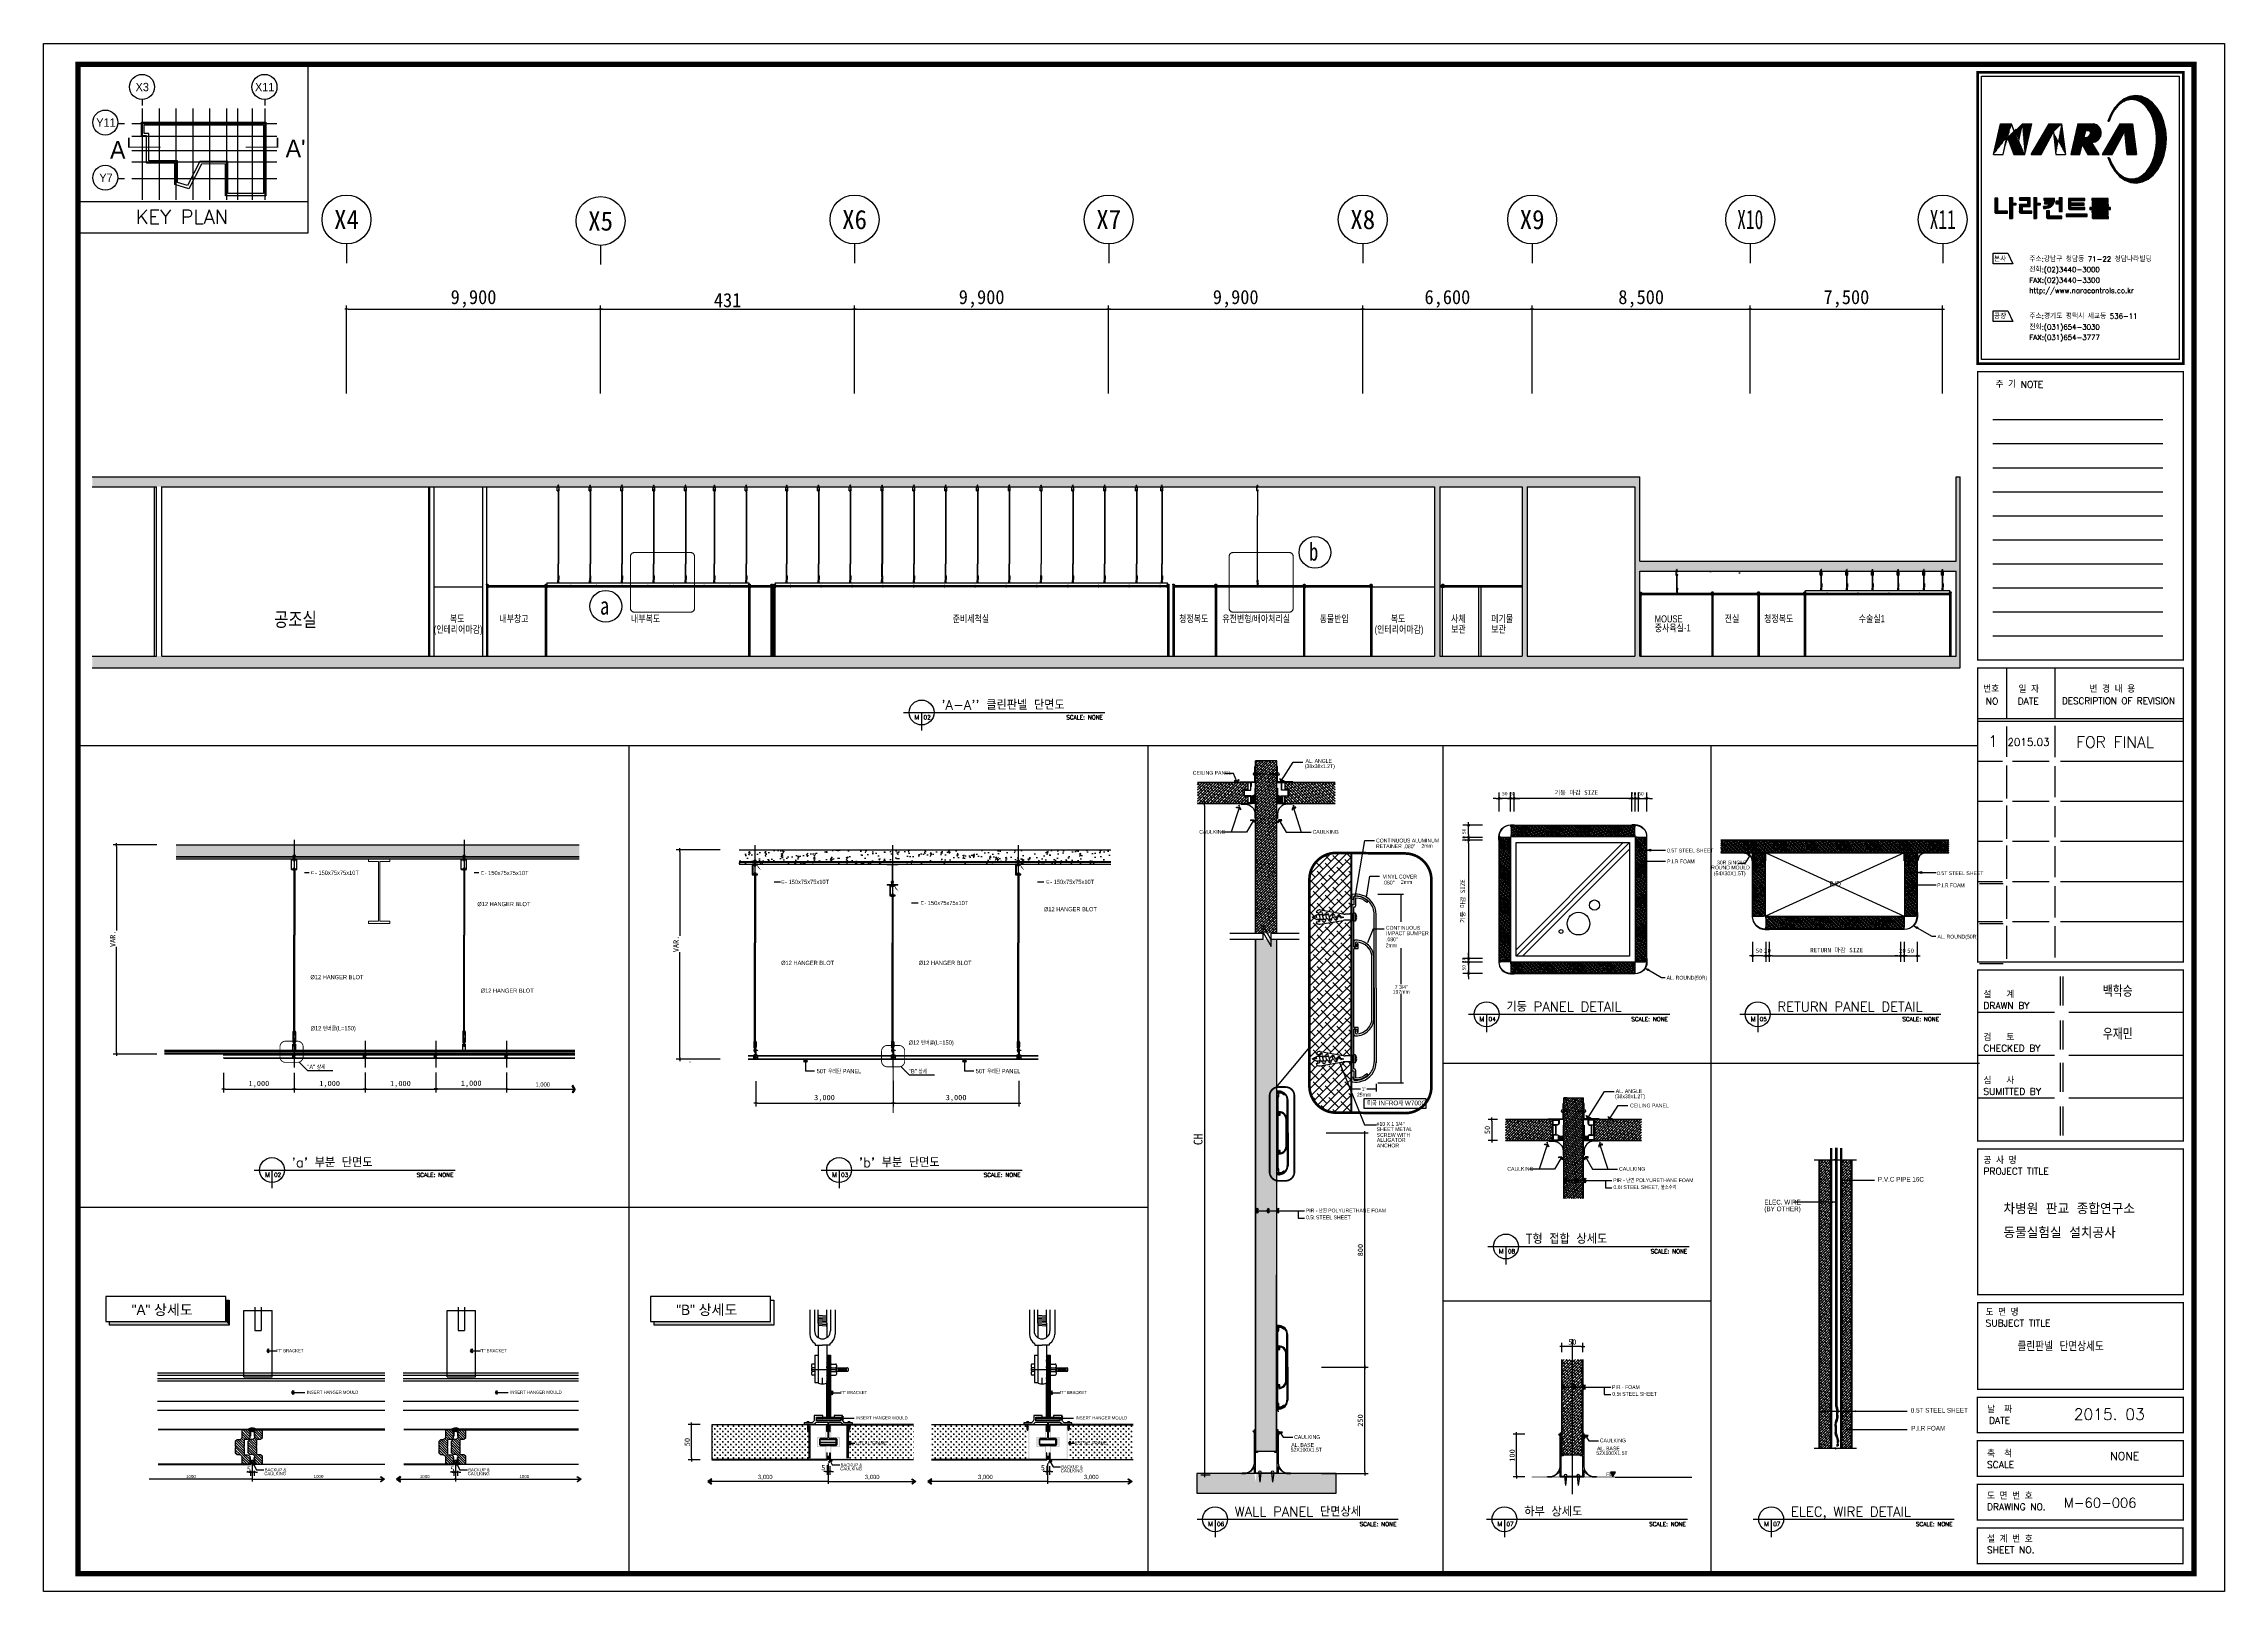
# Model space of a CAD drawing. Header units: millimetres. Extents: x 761574 to 813627, y -447408 to -384263.
# Drawn here: x 807394 to 811092, y -386889 to -384263 of the extents above; entities that cross this region are included whole.
import ezdxf
from ezdxf.enums import TextEntityAlignment as Align

# ---------------------------------------------------------------- set-up
doc = ezdxf.new("R2010")
doc.units = ezdxf.units.MM
doc.header["$LTSCALE"] = 500
doc.header["$PDMODE"] = 2
for name, pattern in [('CEN', [62, 60, -1, 0, -1]), ('CENTER', [2, 1.25, -0.25, 0.25, -0.25]), ('HID', [2.2, 1.5, -0.7]), ('HIDDEN', [9.525, 6.35, -3.175])]:
    doc.linetypes.add(name, pattern=pattern)
doc.layers.get('Defpoints').update_dxf_attribs({"color": 8})
for name, color, linetype, lineweight in [('(크린)벽체 50T PANNEL', 4, 'Continuous', 20), ('A-mark', 2, 'Continuous', 0), ('기둥(철골)', 2, 'Continuous', 0)]:
    doc.layers.add(name, color=color, linetype=linetype, lineweight=lineweight)
for name, color, linetype in [('1', 1, 'CENTER'), ('2', 2, 'Continuous'), ('3', 3, 'Continuous'), ('3SEC', 3, 'Continuous'), ('5', 5, 'Continuous'), ('6', 6, 'Continuous'), ('A', 5, 'Continuous'), ('A-GRID-DIMS', 14, 'Continuous'), ('A-text', 3, 'Continuous'), ('ARCH', 9, 'Continuous'), ('BEEM-ST', 2, 'Continuous'), ('BOLT', 1, 'Continuous'), ('CAP', 3, 'Continuous'), ('CAUL', 7, 'Continuous'), ('CEN', 1, 'CEN'), ('CHANNEL', 6, 'Continuous'), ('DIM', 7, 'Continuous'), ('DM', 4, 'Continuous'), ('DOOR', 4, 'Continuous'), ('ETC', 6, 'Continuous'), ('FLCL', 2, 'Continuous'), ('FORM', 7, 'Continuous'), ('H1', 5, 'Continuous'), ('ik_Line', 30, 'Continuous'), ('ITXT', 7, 'Continuous'), ('KDH-01', 2, 'Continuous'), ('PANEL', 7, 'Continuous'), ('RAIL', 4, 'Continuous'), ('S', 6, 'Continuous'), ('solid', 253, 'Continuous'), ('SYM', 7, 'Continuous'), ('SYM-1', 6, 'Continuous'), ('SYM-2', 3, 'Continuous'), ('TEXT', 7, 'Continuous'), ('TEXT1', 2, 'Continuous'), ('TIT1', 3, 'Continuous'), ('TITLE', 7, 'Continuous'), ('TRAN', 9, 'Continuous'), ('몰드', 9, 'Continuous'), ('방화석고', 9, 'Continuous'), ('변경사항', 6, 'Continuous'), ('크린판넬', 4, 'Continuous'), ('크린판넬(벽체)', 21, 'Continuous')]:
    doc.layers.add(name, color=color, linetype=linetype)
doc.styles.add('GHD', font='simple.shx', dxfattribs={"bigfont": 'whgtxt.shx'})
doc.styles.add('GK', font='HYGTRE.TTF', dxfattribs={"height": 0.2})
doc.styles.add('HDA-1', font='')
doc.styles.add('JH-TEX', font='HYWULM.TTF')
doc.styles.add('SIM', font='simplex')
doc.styles.add('STYLE1', font='romans.shx', dxfattribs={"bigfont": 'hsw.shx'})
doc.styles.add('굴림', font='simple.shx', dxfattribs={"bigfont": 'whgtxt.shx'})
doc.styles.add('글씨1', font='stylu.ttf')
doc.styles.add('돋움', font='')
doc.styles.add('설계2실', font='malgun.ttf')
doc.styles.get('HDA-1').set_extended_font_data('Dotum')
doc.styles.get('돋움').set_extended_font_data('DotumChe')
doc.dimstyles.new('DIM270', dxfattribs={"dimscale": 3, "dimtxt": 3, "dimasz": 1, "dimexe": 2, "dimexo": 3, "dimgap": 1, "dimtad": 1, "dimtoh": 1, "dimdec": 0, "dimzin": 9, "dimdsep": 46, "dimtxsty": '돋움', "dimblk": 'dots', "dimcen": 0, "dimclrt": 3, "dimadec": 0, "dimazin": 0, "dimtm": 1e-09, "dimtfac": 1, "dimtdec": 0, "dimtix": 1, "dimtmove": 2, "dimatfit": 3, "dimldrblk": 'dots', "dimfxl": 0, "dimtolj": 1, "dimtzin": 0, "dimarcsym": 0})
doc.dimstyles.new('사본(2) DIM270', dxfattribs={"dimscale": 5, "dimtxt": 3, "dimasz": 1, "dimexe": 2, "dimexo": 3, "dimgap": 1, "dimtad": 1, "dimtoh": 1, "dimdec": 0, "dimzin": 9, "dimdsep": 46, "dimtxsty": '돋움', "dimblk": 'dots', "dimcen": 0, "dimclrt": 3, "dimadec": 0, "dimazin": 0, "dimtm": 1e-09, "dimtfac": 1, "dimtdec": 0, "dimtix": 1, "dimtmove": 2, "dimatfit": 3, "dimldrblk": 'dots', "dimfxl": 0, "dimtolj": 1, "dimtzin": 0, "dimarcsym": 0})
pattern_1 = [(45, (-11.3759, -7.50065), (-0.171711214, 0.171711214), [])]
pattern_2 = [(0, (519576.936, -394388.715), (4.5, 4.5), [2.25, -6.75]), (90, (519578.061, -394389.84), (-4.5, 4.5), [2.25, -6.75])]
pattern_3 = [(45, (-2122566.9116, -469268.0311), (0.80424557525, 2.9489004426), [3.79125, -0.75825, 0, -0.75825])]
pattern_4 = [(45, (-2122194.5671, -469268.0311), (0.80424557525, 2.9489004426), [3.79125, -0.75825, 0, -0.75825])]
pattern_5 = [(45, (518894.57202, -394156.48835), (0.07954951288, 0.29168154724), [0.375, -0.075, 0, -0.075])]
pattern_6 = [(45, (518661.21225, -394156.48835), (0.07954951288, 0.29168154724), [0.375, -0.075, 0, -0.075])]
pattern_7 = [(45, (519107.75746, -394156.48835), (0.07954951288, 0.29168154724), [0.375, -0.075, 0, -0.075])]
pattern_8 = [(45, (702758.39385, -388191.3018), (0.029273216136, 0.107335125832), [0.137995264246, -0.02759905285, 0, -0.02759905285])]
pattern_9 = [(45, (703469.7518, -388204.357686), (0.029273216136, 0.107335125832), [0.137995264246, -0.02759905285, 0, -0.02759905285])]
pattern_10 = [(45, (-455.1518, 462.6224), (-2.24506403, 2.24506403), []), (135, (-455.1518, 462.6224), (-6.735192091, 2.24506403), [7.9375, -4.7625])]

# ---------------------------------------------------------------- blocks, each defined once
blk = doc.blocks.new('form')
at = {"layer": 'FORM'}
h = blk.add_hatch(dxfattribs=at)
h.set_pattern_fill('ANSI31', color=256, scale=1.942691, style=0)
h.set_pattern_definition(pattern_1)
edge = h.paths.add_edge_path()
edge.add_line((716.28, 522.42), (720.27, 522.42))
edge.add_line((719.34, 533.67), (717.88, 527.02))
edge.add_line((711.49, 533.67), (715.47, 533.67))
edge.add_line((712.35, 522.42), (713.78, 528.86))
edge.add_line((708.92, 522.42), (712.35, 522.42))
edge.add_line((708.92, 522.42), (711.49, 533.67))
edge.add_line((717.81, 527.02), (715.47, 533.67))
edge.add_line((713.9, 528.86), (716.28, 522.42))
edge.add_line((720.27, 522.42), (722.81, 533.67))
edge.add_line((719.34, 533.67), (722.81, 533.67))
h = blk.add_hatch(dxfattribs=at)
h.set_pattern_fill('ANSI31', color=256, scale=1.942691, style=0)
h.set_pattern_definition(pattern_1)
edge = h.paths.add_edge_path()
edge.add_line((729.09, 533.67), (733.65, 533.67))
edge.add_line((731.5, 522.42), (735.09, 522.42))
edge.add_line((730.74, 530.54), (731.5, 522.42))
edge.add_line((726.18, 522.42), (730.63, 530.54))
edge.add_line((733.65, 533.67), (735.09, 522.42))
edge.add_line((722.55, 522.42), (726.18, 522.42))
edge.add_line((722.55, 522.42), (729.09, 533.67))
h = blk.add_hatch(dxfattribs=at)
h.set_pattern_fill('ANSI31', color=256, scale=1.942691, style=0)
h.set_pattern_definition(pattern_1)
edge = h.paths.add_edge_path(flags=16)
edge.add_arc((742.35, 530.64), 1.96, 269.41671, 343.40246)
edge.add_arc((743.39, 530.25), 0.855, 348.54675, 460.07617)
edge.add_line((743.24, 531.09), (742.29, 531.1))
edge.add_line((742.29, 531.1), (741.72, 528.67))
edge.add_line((741.72, 528.67), (742.33, 528.68))
edge = h.paths.add_edge_path()
edge.add_arc((744.68, 530.29), 3.4, 269.06344, 442.79781)
edge.add_line((745.11, 533.67), (739.53, 533.67))
edge.add_line((739.53, 533.67), (736.99, 522.42))
edge.add_line((736.99, 522.42), (740.29, 522.42))
edge.add_line((740.29, 522.42), (741.1, 526.15))
edge.add_line((741.1, 526.15), (743.16, 522.42))
edge.add_line((743.16, 522.42), (747.3, 522.42))
edge.add_line((747.3, 522.42), (744.63, 526.89))
h = blk.add_hatch(dxfattribs=at)
h.set_pattern_fill('ANSI31', color=256, scale=1.942691, style=0)
h.set_pattern_definition(pattern_1)
h.paths.add_polyline_path([(754.86, 533.67), (759.44, 533.67), (760.86, 522.42), (757.31, 522.42), (756.55, 530.81), (751.98, 522.42), (748.42, 522.42)])
h = blk.add_hatch(dxfattribs=at)
h.set_pattern_fill('ANSI31', color=256, scale=1.942691, style=0)
h.set_pattern_definition(pattern_1)
h.paths.add_polyline_path([(710.46, 506.65), (709.33, 506.65), (709.33, 501.59), (709.39, 501.43), (709.49, 501.3), (709.64, 501.15), (709.74, 501.13), (709.88, 501.1), (714.03, 501.1), (714.03, 501.91), (710.46, 501.91)])
edge = h.paths.add_edge_path(flags=16)
edge.add_line((709.65, 501.14), (709.53, 501.27))
h = blk.add_hatch(dxfattribs=at)
h.set_pattern_fill('ANSI31', color=256, scale=1.942691, style=0)
h.set_pattern_definition(pattern_1)
h.paths.add_polyline_path([(715.78, 506.81), (715.78, 504.83), (717.05, 504.83), (717.05, 504.1), (715.79, 504.1), (715.79, 499.19), (714.7, 499.19), (714.7, 506.81)])
h = blk.add_hatch(dxfattribs=at)
h.set_pattern_fill('ANSI31', color=256, scale=1.942691, style=0)
h.set_pattern_definition(pattern_1)
h.paths.add_polyline_path([(722.25, 506.67), (718.34, 506.67), (718.34, 505.88), (721, 505.88), (721.1, 505.85), (721.2, 505.77), (721.24, 505.65), (721.24, 504.32), (718.39, 504.32), (718.33, 504.29), (718.31, 504.24), (718.31, 501.49), (718.37, 501.37), (718.46, 501.29), (718.62, 501.21), (718.89, 501.14), (722.85, 501.14), (722.85, 501.82), (719.56, 501.82), (719.45, 501.88), (719.43, 501.96), (719.43, 503.42), (719.45, 503.51), (719.53, 503.61), (722.25, 503.61)])
edge = h.paths.add_edge_path()
edge.add_line((718.31, 504.23), (718.4, 504.32))
edge.add_line((718.47, 501.28), (718.36, 501.39))
h = blk.add_hatch(dxfattribs=at)
h.set_pattern_fill('ANSI31', color=256, scale=1.942691, style=0)
h.set_pattern_definition(pattern_1)
h.paths.add_polyline_path([(723.54, 506.81), (724.58, 506.81), (724.58, 504.84), (725.83, 504.84), (725.83, 504.05), (724.58, 504.05), (724.58, 499.19), (723.54, 499.19)])
h = blk.add_hatch(dxfattribs=at)
h.set_pattern_fill('ANSI31', color=256, scale=1.942691, style=0)
h.set_pattern_definition(pattern_1)
h.paths.add_polyline_path([(727.17, 506.65), (731.07, 506.65), (731.07, 505.84), (731.07, 505.45), (730.77, 504.79), (730.44, 504.23), (730.05, 503.77), (729.45, 503.35), (729.02, 503.14), (728.72, 503.03), (728.2, 502.91), (727.79, 502.86), (727.02, 502.86), (727.02, 503.54), (727.52, 503.54), (727.88, 503.57), (728.24, 503.69), (728.62, 503.84), (728.94, 504.03), (729.2, 504.24), (729.37, 504.38), (729.4, 504.5), (729.34, 504.59), (727.39, 504.59), (727.39, 505.25), (729.83, 505.25), (729.93, 505.38), (729.98, 505.56), (729.95, 505.74), (729.86, 505.84), (729.79, 505.9), (727.17, 505.9)])
edge = h.paths.add_edge_path(flags=16)
edge.add_line((730, 503.73), (730.14, 503.87))
h = blk.add_hatch(dxfattribs=at)
h.set_pattern_fill('ANSI31', color=256, scale=1.942691, style=0)
h.set_pattern_definition(pattern_1)
edge = h.paths.add_edge_path()
edge.add_line((728.13, 502), (728.13, 499.59))
edge.add_line((728.13, 499.59), (728.19, 499.49))
edge.add_line((728.19, 499.49), (728.28, 499.4))
edge.add_line((728.28, 499.4), (728.4, 499.32))
edge.add_line((728.4, 499.32), (728.51, 499.24))
edge.add_line((728.51, 499.24), (728.63, 499.17))
edge.add_line((729.21, 500.07), (729.21, 502))
edge.add_line((729.21, 502), (728.13, 502))
edge.add_line((728.62, 499.17), (728.63, 499.19))
edge.add_line((728.23, 499.45), (728.18, 499.49))
edge.add_line((733.78, 499.19), (733.78, 500.07))
edge.add_line((733.78, 500.07), (729.21, 500.07))
edge.add_line((728.6, 499.19), (733.78, 499.19))
h = blk.add_hatch(dxfattribs=at)
h.set_pattern_fill('ANSI31', color=256, scale=1.942691, style=0)
h.set_pattern_definition(pattern_1)
h.paths.add_polyline_path([(733.81, 501.67), (732.75, 501.67), (732.75, 504.58), (731.58, 504.58), (731.58, 505.46), (732.74, 505.46), (732.74, 506.81), (733.81, 506.81)])
h = blk.add_hatch(dxfattribs=at)
h.set_pattern_fill('ANSI31', color=256, scale=1.942691, style=0)
h.set_pattern_definition(pattern_1)
h.paths.add_polyline_path([(742.96, 499.98), (742.96, 500.81), (735.37, 500.81), (735.37, 499.98)])
h = blk.add_hatch(dxfattribs=at)
h.set_pattern_fill('ANSI31', color=256, scale=1.942691, style=0)
h.set_pattern_definition(pattern_1)
h.paths.add_polyline_path([(742.04, 506.45), (736.2, 506.45), (736.2, 502.78), (736.23, 502.67), (736.31, 502.59), (736.47, 502.48), (736.54, 502.46), (742.05, 502.46), (742.05, 503.21), (737.16, 503.21), (737.06, 503.27), (737.03, 503.32), (737.03, 503.93), (737.07, 504.02), (737.16, 504.08), (737.23, 504.09), (741.87, 504.09), (741.87, 504.84), (737.28, 504.84), (737.13, 504.87), (737.05, 504.92), (737.04, 504.98), (737.04, 505.56), (737.09, 505.64), (737.17, 505.71), (737.26, 505.74), (742.04, 505.74)])
h = blk.add_hatch(dxfattribs=at)
h.set_pattern_fill('ANSI31', color=256, scale=1.942691, style=0)
h.set_pattern_definition(pattern_1)
h.paths.add_polyline_path([(750.58, 506.42), (744.64, 506.42), (744.64, 505.75), (749.4, 505.75), (749.53, 505.71), (749.58, 505.64), (749.6, 505.55), (749.59, 505.44), (749.43, 505.31), (749.26, 505.27), (744.77, 505.27), (744.77, 503.89), (744.81, 503.8), (744.89, 503.73), (745, 503.63), (745.08, 503.6), (746.98, 503.6), (747.07, 503.57), (747.11, 503.53), (747.14, 503.5), (747.14, 503.29), (747.11, 503.2), (747, 503.15), (743.86, 503.15), (743.86, 502.48), (751.47, 502.48), (751.47, 503.15), (748.35, 503.15), (748.21, 503.18), (748.16, 503.27), (748.16, 503.52), (748.23, 503.59), (748.34, 503.64), (750.67, 503.64), (750.67, 504.31), (745.8, 504.31), (745.69, 504.37), (745.65, 504.45), (745.65, 504.67), (745.73, 504.76), (745.87, 504.8), (750.58, 504.8)])
edge = h.paths.add_edge_path(flags=16)
edge.add_line((744.93, 503.69), (744.81, 503.82))
h = blk.add_hatch(dxfattribs=at)
h.set_pattern_fill('ANSI31', color=256, scale=1.942691, style=0)
h.set_pattern_definition(pattern_1)
h.paths.add_polyline_path([(750.58, 500.39), (750.58, 502.04), (744.64, 502.04), (744.64, 501.34), (749.4, 501.34), (749.52, 501.3), (749.58, 501.23), (749.6, 501.14), (749.59, 501.03), (749.46, 500.9), (749.34, 500.86), (744.81, 500.86), (744.77, 500.86), (744.77, 499.49), (744.81, 499.4), (744.89, 499.32), (745, 499.23), (745.12, 499.18), (750.67, 499.18), (750.67, 499.91), (745.8, 499.91), (745.69, 499.97), (745.65, 500.04), (745.65, 500.26), (745.73, 500.35), (745.87, 500.39)])
edge = h.paths.add_edge_path(flags=16)
edge.add_line((750.65, 499.18), (750.67, 499.21))
edge.add_line((744.91, 499.3), (744.81, 499.41))
at = {"layer": 'FORM', "color": 3}
for p, q in [((752.26, 538.4), (756.71, 542.86)), ((752.78, 539.27), (755.74, 542.23)), ((755.34, 541.14), (757.32, 543.13)), ((756.23, 541.68), (757.94, 543.39)), ((756.86, 541.97), (758.5, 543.61)), ((757.45, 542.22), (758.9, 543.68)), ((757.86, 542.29), (759.31, 543.74)), ((758.27, 542.35), (759.72, 543.81)), ((758.68, 542.42), (760.13, 543.87)), ((759.09, 542.46), (760.54, 543.91)), ((759.39, 542.44), (760.84, 543.89)), ((759.69, 542.4), (761.14, 543.85)), ((760, 542.37), (761.44, 543.81)), ((760.3, 542.33), (761.75, 543.77)), ((760.61, 542.29), (762.05, 543.73)), ((760.88, 542.22), (762.35, 543.69)), ((761.12, 542.12), (762.66, 543.65)), ((761.36, 542.01), (762.91, 543.56)), ((761.61, 541.91), (763.15, 543.46)), ((761.85, 541.81), (763.39, 543.36)), ((762.09, 541.71), (763.63, 543.26)), ((762.34, 541.61), (763.88, 543.15)), ((762.54, 541.47), (764.12, 543.05)), ((762.74, 541.33), (764.36, 542.95)), ((762.93, 541.18), (764.6, 542.85)), ((763.13, 541.03), (764.83, 542.74)), ((763.32, 540.88), (765.03, 542.59)), ((763.52, 540.74), (765.23, 542.44)), ((763.72, 540.59), (765.42, 542.3)), ((763.88, 540.41), (765.62, 542.15)), ((764.04, 540.23), (765.82, 542)), ((764.21, 540.05), (766.01, 541.85)), ((764.37, 539.87), (766.21, 541.71)), ((764.53, 539.69), (766.4, 541.56)), ((764.69, 539.51), (766.6, 541.41)), ((764.86, 539.33), (766.78, 541.25)), ((765, 539.13), (766.94, 541.07)), ((765.14, 538.92), (767.1, 540.88)), ((765.27, 538.71), (767.26, 540.7)), ((765.41, 538.5), (767.42, 540.52)), ((765.54, 538.29), (767.58, 540.33)), ((765.67, 538.08), (767.74, 540.15)), ((765.81, 537.87), (767.9, 539.97)), ((765.94, 537.66), (768.06, 539.78)), ((766.05, 537.43), (768.22, 539.6)), ((766.16, 537.2), (768.38, 539.41)), ((766.27, 536.96), (768.51, 539.2)), ((750.47, 534.58), (750.89, 534.58)), ((750.49, 534.58), (751.17, 535.25)), ((750.69, 535.12), (751.4, 535.83)), ((750.84, 534.58), (750.93, 534.67)), ((750.92, 535.69), (751.63, 536.4)), ((751.15, 536.27), (751.95, 537.06)), ((751.38, 536.84), (752.44, 537.9)), ((751.74, 537.54), (752.95, 538.75)), ((766.38, 536.72), (768.64, 538.99)), ((766.48, 536.49), (768.77, 538.77)), ((766.59, 536.25), (768.89, 538.55)), ((766.7, 536.01), (769.02, 538.34)), ((766.8, 535.78), (769.15, 538.12)), ((766.89, 535.52), (769.27, 537.9)), ((766.97, 535.26), (769.4, 537.69)), ((767.05, 534.99), (769.53, 537.47)), ((767.13, 534.73), (769.65, 537.25)), ((767.21, 534.47), (769.78, 537.04)), ((767.29, 534.2), (769.88, 536.79)), ((767.37, 533.94), (769.97, 536.55)), ((767.45, 533.68), (770.07, 536.3)), ((767.51, 533.39), (770.17, 536.05)), ((767.57, 533.11), (770.26, 535.8)), ((767.63, 532.83), (770.36, 535.55)), ((767.69, 532.54), (770.45, 535.3)), ((767.75, 532.26), (770.55, 535.06)), ((767.81, 531.98), (770.64, 534.81)), ((767.87, 531.69), (770.74, 534.56)), ((767.93, 531.41), (770.83, 534.31)), ((767.96, 531.09), (770.9, 534.03)), ((767.99, 530.78), (770.96, 533.75)), ((768.02, 530.47), (771.02, 533.47)), ((768.06, 530.16), (771.08, 533.19)), ((768.09, 529.85), (771.14, 532.91)), ((768.12, 529.54), (771.21, 532.63)), ((768.15, 529.23), (771.27, 532.34)), ((768.16, 528.89), (771.33, 532.06)), ((768.16, 528.55), (771.39, 531.78)), ((768.16, 528.2), (771.46, 531.5)), ((768.16, 527.86), (771.5, 531.2)), ((765.35, 517.5), (771.17, 523.32)), ((765.92, 518.41), (771.26, 523.75)), ((766.25, 519.08), (771.35, 524.18)), ((766.58, 519.76), (771.43, 524.61)), ((766.83, 520.35), (771.52, 525.04)), ((766.99, 520.86), (771.56, 525.42)), ((767.16, 521.36), (771.58, 525.79)), ((767.32, 521.87), (771.6, 526.15)), ((767.49, 522.38), (771.63, 526.52)), ((767.54, 522.77), (771.65, 526.88)), ((767.63, 523.21), (771.67, 527.25)), ((767.72, 523.64), (771.69, 527.61)), ((767.81, 524.08), (771.71, 527.98)), ((767.9, 524.51), (771.72, 528.34)), ((767.96, 524.91), (771.7, 528.65)), ((767.99, 525.29), (771.67, 528.97)), ((768.03, 525.67), (771.65, 529.29)), ((768.07, 526.06), (771.63, 529.61)), ((768.11, 526.44), (771.6, 529.93)), ((768.15, 526.82), (771.58, 530.25)), ((768.16, 527.52), (771.53, 530.88)), ((768.16, 527.17), (771.55, 530.57)), ((750.44, 521.4), (750.92, 521.4)), ((750.52, 521.21), (750.71, 521.4)), ((750.62, 520.96), (750.96, 521.31)), ((750.71, 520.72), (751.06, 521.06)), ((750.81, 520.48), (751.16, 520.82)), ((750.91, 520.23), (751.26, 520.58)), ((751.01, 519.99), (751.36, 520.33)), ((751.11, 519.74), (751.46, 520.09)), ((751.21, 519.5), (751.56, 519.85)), ((751.31, 519.25), (751.66, 519.61)), ((751.41, 519.01), (751.76, 519.36)), ((751.51, 518.76), (751.86, 519.12)), ((751.63, 518.55), (751.98, 518.9)), ((751.76, 518.33), (752.12, 518.69)), ((751.89, 518.12), (752.25, 518.47)), ((752.02, 517.91), (752.38, 518.26)), ((752.15, 517.69), (752.51, 518.05)), ((752.29, 517.48), (752.64, 517.84)), ((752.42, 517.27), (752.77, 517.63)), ((752.55, 517.06), (752.91, 517.42)), ((752.68, 516.84), (753.04, 517.2)), ((752.81, 516.63), (753.17, 516.99)), ((752.94, 516.42), (753.34, 516.82)), ((753.1, 516.24), (753.5, 516.64)), ((753.26, 516.06), (753.67, 516.46)), ((753.43, 515.88), (753.83, 516.28)), ((753.59, 515.7), (754, 516.1)), ((753.75, 515.52), (754.16, 515.92)), ((753.92, 515.34), (754.33, 515.75)), ((754.08, 515.16), (754.49, 515.57)), ((754.24, 514.98), (754.66, 515.39)), ((760.36, 512.16), (771.09, 522.89)), ((760.67, 512.13), (771, 522.46)), ((761.03, 512.14), (770.87, 521.99)), ((761.44, 512.22), (770.68, 521.45)), ((761.86, 512.29), (770.49, 520.92)), ((762.28, 512.37), (770.29, 520.38)), ((762.7, 512.44), (770.1, 519.84)), ((763.18, 512.57), (769.85, 519.25)), ((763.83, 512.88), (769.43, 518.48)), ((764.48, 513.19), (769, 517.71)), ((765.22, 513.59), (768.48, 516.85)), ((754.41, 514.8), (754.86, 515.25)), ((754.57, 514.62), (755.07, 515.11)), ((754.75, 514.45), (755.27, 514.98)), ((754.95, 514.31), (755.48, 514.84)), ((755.15, 514.17), (755.68, 514.7)), ((755.36, 514.03), (755.89, 514.56)), ((755.56, 513.88), (756.09, 514.42)), ((755.76, 513.74), (756.3, 514.28)), ((755.96, 513.6), (756.55, 514.19)), ((756.16, 513.46), (756.81, 514.1)), ((756.36, 513.31), (757.06, 514.02)), ((756.56, 513.17), (757.32, 513.93)), ((756.8, 513.07), (757.57, 513.84)), ((757.05, 512.97), (757.83, 513.75)), ((757.28, 512.86), (758.16, 513.74)), ((757.54, 512.78), (758.42, 513.65)), ((757.79, 512.68), (758.75, 513.64)), ((758.04, 512.59), (759.08, 513.63)), ((758.28, 512.49), (759.42, 513.62)), ((758.53, 512.39), (759.75, 513.61)), ((758.8, 512.32), (760.19, 513.72)), ((759.11, 512.29), (760.66, 513.84)), ((759.42, 512.26), (761.12, 513.96)), ((759.74, 512.23), (761.68, 514.17)), ((760.05, 512.19), (762.48, 514.62))]:
    blk.add_line(p, q, dxfattribs=at)
at = {"layer": 'FORM', "color": 7}
for p, q in [((708.92, 522.42), (711.49, 533.67)), ((717.81, 527.02), (715.47, 533.67)), ((719.34, 533.67), (717.88, 527.02)), ((720.27, 522.42), (722.81, 533.67)), ((722.55, 522.42), (729.09, 533.67)), ((733.65, 533.67), (735.09, 522.42)), ((739.53, 533.67), (736.99, 522.42)), ((754.86, 533.67), (748.42, 522.42)), ((759.44, 533.67), (760.86, 522.42)), ((712.35, 522.42), (713.78, 528.86)), ((713.9, 528.86), (716.28, 522.42)), ((726.18, 522.42), (730.63, 530.54)), ((730.74, 530.54), (731.5, 522.42)), ((740.29, 522.42), (741.1, 526.15)), ((741.1, 526.15), (743.16, 522.42)), ((742.29, 531.1), (741.72, 528.67)), ((741.72, 528.67), (742.33, 528.68)), ((743.24, 531.09), (742.29, 531.1)), ((747.3, 522.42), (744.63, 526.89)), ((751.98, 522.42), (756.55, 530.81)), ((756.55, 530.81), (757.31, 522.42)), ((710.46, 506.65), (709.33, 506.65)), ((709.33, 506.65), (709.33, 501.59)), ((709.33, 501.59), (709.39, 501.43)), ((709.39, 501.43), (709.49, 501.3)), ((709.49, 501.3), (709.64, 501.15)), ((709.65, 501.14), (709.53, 501.27)), ((709.64, 501.15), (709.74, 501.13)), ((709.74, 501.13), (709.88, 501.1)), ((709.88, 501.1), (714.03, 501.1)), ((710.46, 501.91), (710.46, 506.65)), ((714.03, 501.91), (710.46, 501.91)), ((714.03, 501.1), (714.03, 501.91)), ((714.7, 506.81), (714.7, 499.19)), ((714.7, 506.81), (715.78, 506.81)), ((715.78, 506.81), (715.78, 504.83)), ((715.78, 504.83), (717.05, 504.83)), ((715.79, 504.1), (715.79, 499.19)), ((717.05, 504.1), (715.79, 504.1)), ((717.05, 504.83), (717.05, 504.1)), ((718.31, 504.23), (718.4, 504.32)), ((718.33, 504.29), (718.31, 504.24)), ((718.31, 504.24), (718.31, 501.49)), ((718.31, 501.49), (718.37, 501.37)), ((718.39, 504.32), (718.33, 504.29)), ((722.25, 506.67), (718.34, 506.67)), ((718.34, 506.67), (718.34, 505.88)), ((718.34, 505.88), (721, 505.88)), ((718.47, 501.28), (718.36, 501.39)), ((718.37, 501.37), (718.46, 501.29)), ((721.24, 504.32), (718.39, 504.32)), ((718.46, 501.29), (718.62, 501.21)), ((718.62, 501.21), (718.89, 501.14)), ((718.89, 501.14), (722.85, 501.14)), ((719.43, 503.42), (719.45, 503.51)), ((719.43, 501.96), (719.43, 503.42)), ((719.45, 501.88), (719.43, 501.96)), ((719.45, 503.51), (719.53, 503.61)), ((719.56, 501.82), (719.45, 501.88)), ((719.53, 503.61), (722.25, 503.61)), ((722.85, 501.82), (719.56, 501.82)), ((721, 505.88), (721.1, 505.85)), ((721.1, 505.85), (721.2, 505.77)), ((721.2, 505.77), (721.24, 505.65)), ((721.24, 505.65), (721.24, 504.32)), ((722.25, 503.61), (722.25, 506.67)), ((722.85, 501.14), (722.85, 501.82)), ((723.54, 506.81), (723.54, 499.19)), ((723.54, 506.81), (724.58, 506.81)), ((724.58, 506.81), (724.58, 504.84)), ((724.58, 504.84), (725.83, 504.84)), ((724.58, 504.05), (724.58, 499.19)), ((725.83, 504.05), (724.58, 504.05)), ((725.83, 504.84), (725.83, 504.05)), ((727.02, 503.54), (727.02, 502.86)), ((727.52, 503.54), (727.02, 503.54)), ((727.02, 502.86), (727.79, 502.86)), ((727.17, 506.65), (727.17, 505.9)), ((727.17, 505.9), (729.79, 505.9)), ((727.39, 505.25), (727.39, 504.59)), ((729.83, 505.25), (727.39, 505.25)), ((727.39, 504.59), (729.34, 504.59)), ((727.88, 503.57), (727.52, 503.54)), ((727.79, 502.86), (728.2, 502.91)), ((728.24, 503.69), (727.88, 503.57)), ((729.21, 502), (728.13, 502)), ((728.13, 502), (728.13, 499.59)), ((728.13, 499.59), (728.19, 499.49)), ((728.23, 499.45), (728.18, 499.49)), ((728.19, 499.49), (728.28, 499.4)), ((728.2, 502.91), (728.72, 503.03)), ((728.62, 503.84), (728.24, 503.69)), ((728.94, 504.03), (728.62, 503.84)), ((728.72, 503.03), (729.02, 503.14)), ((729.2, 504.24), (728.94, 504.03)), ((729.02, 503.14), (729.45, 503.35)), ((729.37, 504.38), (729.2, 504.24)), ((729.21, 500.07), (729.21, 502)), ((733.78, 500.07), (729.21, 500.07)), ((729.34, 504.59), (729.4, 504.5)), ((729.4, 504.5), (729.37, 504.38)), ((729.45, 503.35), (730.05, 503.77)), ((729.79, 505.9), (729.86, 505.84)), ((729.93, 505.38), (729.83, 505.25)), ((729.86, 505.84), (729.95, 505.74)), ((729.98, 505.56), (729.93, 505.38)), ((729.95, 505.74), (729.98, 505.56)), ((730, 503.73), (730.14, 503.87)), ((730.05, 503.77), (730.44, 504.23)), ((730.44, 504.23), (730.77, 504.79)), ((730.77, 504.79), (731.07, 505.45)), ((731.07, 505.84), (731.07, 506.65)), ((731.07, 505.45), (731.07, 505.84)), ((731.58, 505.46), (731.58, 504.58)), ((732.74, 505.46), (731.58, 505.46)), ((731.58, 504.58), (732.75, 504.58)), ((732.74, 506.81), (732.74, 505.46)), ((732.74, 506.81), (733.81, 506.81)), ((732.75, 504.58), (732.75, 501.67)), ((733.78, 499.19), (733.78, 500.07)), ((733.81, 501.67), (733.81, 506.81)), ((735.37, 500.81), (735.37, 499.98)), ((742.96, 500.81), (735.37, 500.81)), ((735.37, 499.98), (742.96, 499.98)), ((742.04, 506.45), (736.2, 506.45)), ((736.2, 506.45), (736.2, 502.78)), ((736.2, 502.78), (736.23, 502.67)), ((736.23, 502.67), (736.31, 502.59)), ((736.31, 502.59), (736.47, 502.48)), ((736.47, 502.48), (736.54, 502.46)), ((736.54, 502.46), (742.05, 502.46)), ((737.03, 503.93), (737.07, 504.02)), ((737.03, 503.32), (737.03, 503.93)), ((737.06, 503.27), (737.03, 503.32)), ((737.04, 505.56), (737.09, 505.64)), ((737.04, 504.98), (737.04, 505.56)), ((737.05, 504.92), (737.04, 504.98)), ((737.13, 504.87), (737.05, 504.92)), ((737.16, 503.21), (737.06, 503.27)), ((737.07, 504.02), (737.16, 504.08)), ((737.09, 505.64), (737.17, 505.71)), ((737.28, 504.84), (737.13, 504.87)), ((737.16, 504.08), (737.23, 504.09)), ((742.05, 503.21), (737.16, 503.21)), ((737.17, 505.71), (737.26, 505.74)), ((737.23, 504.09), (741.87, 504.09)), ((737.26, 505.74), (742.04, 505.74)), ((741.87, 504.84), (737.28, 504.84)), ((741.87, 504.09), (741.87, 504.84)), ((742.04, 505.74), (742.04, 506.45)), ((742.05, 502.46), (742.05, 503.21)), ((742.96, 499.98), (742.96, 500.81)), ((747, 503.15), (743.86, 503.15)), ((743.86, 503.15), (743.86, 502.48)), ((743.86, 502.48), (751.47, 502.48)), ((750.58, 506.42), (744.64, 506.42)), ((744.64, 506.42), (744.64, 505.75)), ((744.64, 505.75), (749.4, 505.75)), ((750.58, 502.04), (744.64, 502.04)), ((744.64, 502.04), (744.64, 501.34)), ((744.64, 501.34), (749.4, 501.34)), ((749.26, 505.27), (744.77, 505.27)), ((744.77, 505.27), (744.77, 503.89)), ((744.77, 503.89), (744.81, 503.8)), ((744.81, 500.86), (744.77, 500.86)), ((744.77, 500.86), (744.77, 499.49)), ((744.77, 499.49), (744.81, 499.4)), ((744.93, 503.69), (744.81, 503.82)), ((744.81, 503.8), (744.89, 503.73)), ((749.34, 500.86), (744.81, 500.86)), ((744.89, 503.73), (745, 503.63)), ((745, 503.63), (745.08, 503.6)), ((745.08, 503.6), (746.98, 503.6)), ((745.65, 504.67), (745.73, 504.76)), ((745.65, 504.45), (745.65, 504.67)), ((745.69, 504.37), (745.65, 504.45)), ((745.65, 500.26), (745.73, 500.35)), ((745.65, 500.04), (745.65, 500.26)), ((745.69, 499.97), (745.65, 500.04)), ((745.8, 504.31), (745.69, 504.37)), ((745.8, 499.91), (745.69, 499.97)), ((745.73, 504.76), (745.87, 504.8)), ((745.73, 500.35), (745.87, 500.39)), ((750.67, 504.31), (745.8, 504.31)), ((750.67, 499.91), (745.8, 499.91)), ((745.87, 504.8), (750.58, 504.8)), ((745.87, 500.39), (750.58, 500.39)), ((746.98, 503.6), (747.07, 503.57)), ((747.11, 503.2), (747, 503.15)), ((747.07, 503.57), (747.11, 503.53)), ((747.11, 503.53), (747.14, 503.5)), ((747.14, 503.29), (747.11, 503.2)), ((747.14, 503.5), (747.14, 503.29)), ((748.16, 503.52), (748.23, 503.59)), ((748.16, 503.27), (748.16, 503.52)), ((748.21, 503.18), (748.16, 503.27)), ((748.35, 503.15), (748.21, 503.18)), ((748.23, 503.59), (748.34, 503.64)), ((748.34, 503.64), (750.67, 503.64)), ((751.47, 503.15), (748.35, 503.15)), ((749.43, 505.31), (749.26, 505.27)), ((749.46, 500.9), (749.34, 500.86)), ((749.4, 505.75), (749.53, 505.71)), ((749.4, 501.34), (749.52, 501.3)), ((749.59, 505.44), (749.43, 505.31)), ((749.59, 501.03), (749.46, 500.9)), ((749.52, 501.3), (749.58, 501.23)), ((749.53, 505.71), (749.58, 505.64)), ((749.58, 505.64), (749.6, 505.55)), ((749.58, 501.23), (749.6, 501.14)), ((749.6, 505.55), (749.59, 505.44)), ((749.6, 501.14), (749.59, 501.03)), ((750.58, 504.8), (750.58, 506.42)), ((750.58, 500.39), (750.58, 502.04)), ((750.67, 503.64), (750.67, 504.31)), ((750.67, 499.18), (750.67, 499.91)), ((751.47, 502.48), (751.47, 503.15)), ((714.7, 499.19), (715.79, 499.19)), ((723.54, 499.19), (724.58, 499.19)), ((728.28, 499.4), (728.4, 499.32)), ((728.4, 499.32), (728.51, 499.24)), ((728.51, 499.24), (728.63, 499.17)), ((728.6, 499.19), (733.78, 499.19)), ((728.62, 499.17), (728.63, 499.19)), ((744.91, 499.3), (744.81, 499.41)), ((744.81, 499.4), (744.89, 499.32)), ((744.89, 499.32), (745, 499.23)), ((745, 499.23), (745.12, 499.18)), ((745.12, 499.18), (750.67, 499.18)), ((750.65, 499.18), (750.67, 499.21)), ((708.66, 426.09), (770.47, 426.09)), ((708.66, 417.35), (770.47, 417.35)), ((708.66, 408.6), (770.47, 408.6)), ((708.66, 399.86), (770.47, 399.86)), ((708.66, 391.12), (770.47, 391.12)), ((708.66, 382.38), (770.47, 382.38)), ((708.66, 373.64), (770.47, 373.64)), ((708.66, 364.89), (770.47, 364.89)), ((708.66, 356.15), (770.47, 356.15)), ((708.66, 347.41), (770.47, 347.41)), ((713.79, 317.3), (713.79, 335.75)), ((731.27, 317.3), (731.27, 335.75)), ((777.9, 317.3), (703.1, 317.3)), ((777.9, 316.33), (703.1, 316.33)), ((713.79, 303.47), (713.79, 314.52)), ((731.27, 303.37), (731.27, 314.69)), ((712.21, 301.76), (703.1, 301.76)), ((729.16, 301.76), (715.81, 301.76)), ((778.03, 301.76), (733.31, 301.76)), ((713.79, 288.27), (713.79, 300.31)), ((731.27, 288.8), (731.27, 300.12)), ((712.21, 287.19), (703.1, 287.19)), ((713.79, 273.7), (713.79, 285.74)), ((729.16, 287.19), (715.81, 287.19)), ((731.27, 274.23), (731.27, 285.55)), ((778.03, 287.19), (733.31, 287.19)), ((712.21, 272.62), (703.1, 272.62)), ((713.79, 259.13), (713.79, 271.17)), ((729.16, 272.62), (715.81, 272.62)), ((731.27, 259.66), (731.27, 270.98)), ((778.03, 272.62), (733.31, 272.62)), ((712.21, 258.05), (703.1, 258.05)), ((713.79, 244.56), (713.79, 256.6)), ((729.16, 258.05), (715.81, 258.05)), ((731.27, 245.09), (731.27, 256.41)), ((778.03, 258.05), (733.31, 258.05)), ((712.21, 243.48), (703.1, 243.48)), ((713.79, 229.99), (713.79, 242.03)), ((729.16, 243.48), (715.81, 243.48)), ((731.27, 230.52), (731.27, 241.84)), ((778.03, 243.48), (733.31, 243.48)), ((733.31, 213.08), (733.31, 223.62)), ((734.21, 213.08), (734.21, 223.62)), ((731.09, 210.45), (703.1, 210.45)), ((733.31, 197.01), (733.31, 207.55)), ((734.21, 197.01), (734.21, 207.55)), ((777.9, 210.45), (736.34, 210.45)), ((731.09, 194.91), (703.1, 194.91)), ((733.31, 181.6), (733.31, 192.14)), ((734.21, 181.6), (734.21, 192.14)), ((777.9, 194.91), (736.34, 194.91)), ((731.09, 179.37), (703.1, 179.37)), ((733.31, 165.74), (733.31, 176.28)), ((734.21, 165.74), (734.21, 176.28)), ((777.9, 179.37), (736.34, 179.37))]:
    blk.add_line(p, q, dxfattribs=at)
at = {"layer": 'FORM'}
for p, q in [((727.17, 506.65), (731.07, 506.65)), ((733.81, 501.67), (732.75, 501.67))]:
    blk.add_line(p, q, dxfattribs=at)
at = {"layer": 'FORM', "color": 3}
for points in [[(0, 562.79), (792.83, 562.79), (792.83, 0), (0, 0)], [(776.44, 447.93), (704.56, 447.93), (704.56, 550.91), (776.44, 550.91)]]:
    blk.add_lwpolyline(points, close=True, dxfattribs=at)
at = {"layer": 'FORM', "color": 2, "const_width": 1.94}
blk.add_lwpolyline([(12.48, 6.47), (12.48, 555.28), (781.78, 555.28), (781.78, 6.47)], close=True, dxfattribs=at)
at = {"layer": 'FORM', "color": 3}
for points, const_width in [([(777.9, 446.48), (703.1, 446.48), (703.1, 552.36), (777.9, 552.36)], 0.971), ([(703.1, 338.67), (703.1, 443.56), (777.9, 443.56), (777.9, 338.67)], 0.486), ([(777.9, 335.75), (703.1, 335.75), (703.1, 228.91), (777.9, 228.91)], 0.486), ([(703.1, 163.82), (777.9, 163.82), (777.9, 225.99), (703.1, 225.99)], 0.486), ([(777.89, 107.95), (777.89, 160.91), (703.09, 160.91), (703.09, 107.95)], 0.486), ([(777.88, 73.53), (777.88, 105.03), (703.08, 105.03), (703.08, 73.53)], 0.486), ([(777.87, 57.68), (777.87, 70.62), (703.07, 70.62), (703.07, 57.68)], 0.486), ([(777.86, 41.83), (777.86, 54.77), (703.06, 54.77), (703.06, 41.83)], 0.486), ([(777.85, 25.98), (777.85, 38.92), (703.05, 38.92), (703.05, 25.98)], 0.486), ([(777.84, 10.13), (777.84, 23.07), (703.04, 23.07), (703.04, 10.13)], 0.486)]:
    blk.add_lwpolyline(points, close=True, dxfattribs=dict(at, const_width=const_width))
at = {"layer": 'FORM', "color": 3, "flags": 128}
for points in [[(750.44, 521.4), (751.52, 518.73), (752.95, 516.4), (754.67, 514.52), (756.61, 513.14), (758.7, 512.33), (760.86, 512.11), (763.01, 512.5), (765.07, 513.47), (766.96, 515), (768.61, 517.01), (769.96, 519.45), (770.95, 522.2), (771.55, 525.18), (771.73, 528.27), (771.49, 531.35), (770.84, 534.3), (769.8, 537.01), (768.41, 539.38), (766.72, 541.32), (764.8, 542.76), (762.73, 543.64), (760.57, 543.93)], [(760.48, 543.93), (758.39, 543.59), (756.38, 542.71), (754.53, 541.31), (752.88, 539.44), (751.52, 537.17), (750.47, 534.58)], [(762.35, 541.61), (760.73, 542.28), (759.05, 542.48), (757.38, 542.21), (755.77, 541.47), (754.26, 540.3), (752.92, 538.72), (751.79, 536.79), (750.89, 534.58)], [(767.45, 533.67), (766.82, 535.74), (765.97, 537.62), (764.93, 539.25), (763.72, 540.58), (762.39, 541.59)], [(767.47, 522.45), (767.93, 524.63), (768.16, 526.9), (768.16, 529.19), (767.92, 531.46), (767.46, 533.63)], [(750.92, 521.4), (751.9, 519.04), (753.16, 517.01), (754.64, 515.4), (756.3, 514.28), (758.07, 513.67)], [(758.1, 513.66), (759.8, 513.61), (761.46, 514.04), (763.04, 514.94), (764.48, 516.28), (765.73, 518.02), (766.74, 520.08), (767.5, 522.42)]]:
    blk.add_lwpolyline(points, dxfattribs=at)
at = {"layer": 'FORM', "color": 7}
for points in [[(711.49, 533.67), (715.47, 533.67)], [(719.34, 533.67), (722.81, 533.67)], [(729.09, 533.67), (733.65, 533.67)], [(739.53, 533.67), (745.11, 533.67)], [(754.86, 533.67), (759.44, 533.67)], [(708.92, 522.42), (712.35, 522.42)], [(716.28, 522.42), (720.27, 522.42)], [(722.55, 522.42), (726.18, 522.42)], [(731.5, 522.42), (735.09, 522.42)], [(736.99, 522.42), (740.29, 522.42)], [(743.16, 522.42), (747.3, 522.42)], [(748.42, 522.42), (751.98, 522.42)], [(757.31, 522.42), (760.86, 522.42)]]:
    blk.add_lwpolyline(points, dxfattribs=at)
for points in [[(708.72, 486.56), (714.1, 486.56), (715.91, 482.73), (708.72, 482.73)], [(708.72, 465.6), (714.1, 465.6), (715.91, 461.77), (708.72, 461.77)]]:
    blk.add_lwpolyline(points, close=True, dxfattribs=at)
at = {"layer": 'FORM'}
for centre, radius, start, end in [((744.68, 530.29), 3.4, 269.06344, 82.79781), ((742.35, 530.64), 1.96, 269.41671, 343.40246), ((743.39, 530.25), 0.855, 348.54675, 100.07617)]:
    blk.add_arc(centre, radius, start, end, dxfattribs=at)
at = {"layer": 'FORM', "color": 7, "style": 'STYLE1'}
for s, height, p in [('본사', 1.87, (709.08, 483.55)), ('주소:강남구 청담동 71-22 청담나라빌딩', 1.8698, (721.93, 483.54)), ('전화:(02)3440-3000', 1.8698, (721.93, 479.68)), ('FAX:(02)3440-3300', 1.8698, (721.93, 475.82)), ('http://www.naracontrols.co.kr', 1.8698, (721.93, 472.1)), ('공장', 1.87, (709.08, 462.72)), ('주소:경기도 평택시 세교동 536-11', 1.8698, (721.93, 462.77)), ('전화:(031)654-3030', 1.8698, (721.93, 458.81)), ('FAX:(031)654-3777', 1.8698, (721.93, 455.05)), ('주 기 NOTE', 2.428, (709.63, 437.68)), ('번호', 2.428, (705.16, 326.91)), ('일 자', 2.428, (717.98, 326.83)), ('변 경 내 용', 2.428, (743.8, 326.85)), ('NO', 2.428, (706.08, 322.5)), ('DATE', 2.428, (717.69, 322.49)), ('1', 4.13, (706.97, 307.05)), ('2015.03', 2.745, (713.97, 307.46)), ('FOR FINAL', 4.128, (738.96, 306.77)), ('설   계', 2.428, (705.23, 215.75)), ('DRAWN BY', 2.428, (705.23, 211.81)), ('백학승', 4.128, (748.65, 216.2)), ('검   토', 2.428, (705.23, 200.23)), ('CHECKED BY', 2.428, (705.23, 196.3)), ('우재민', 4.128, (748.65, 200.66)), ('심   사', 2.428, (705.23, 184.5)), ('SUMITTED BY', 2.4284, (705.23, 180.57)), ('공 사 명', 2.428, (705.25, 155.47)), ('PROJECT TITLE', 2.4284, (705.25, 151.54)), ('도 면 명', 2.428, (705.99, 100.3)), ('SUBJECT TITLE', 2.4284, (705.99, 96.37)), ('날  짜', 2.428, (706.54, 64.9)), ('2015. 03', 4.128, (738.07, 62.35)), ('DATE', 2.428, (707.23, 60.97)), ('축  척', 2.428, (706.54, 48.81)), ('SCALE', 2.428, (706.54, 44.88)), ('도 면 번 호', 2.428, (706.54, 33.49)), ('DRAWING NO.', 2.4284, (706.54, 29.51)), ('설 계 번 호', 2.428, (706.54, 17.8)), ('SHEET NO.', 2.428, (706.54, 13.87))]:
    blk.add_text(s, height=height, dxfattribs=at).set_placement(p)
at = {"layer": 'FORM', "color": 7, "style": 'STYLE1', "width": 0.887793}
blk.add_text('DESCRIPTION OF REVISION', height=2.4284, dxfattribs=at).set_placement((733.79, 322.6), (774.87, 322.6), align=Align.FIT)
blk = doc.blocks.new('dots')
blk.add_line((-1, 0), (1, 0))
at = {"const_width": 0.5}
blk.add_lwpolyline([(-0.25, 0, 1), (0.25, 0, 1)], format="xyb", close=True, dxfattribs=at)
blk = doc.blocks.new('*D12')
at = {"layer": 'Defpoints', "color": 0, "linetype": 'ByBlock'}
for p in [(809381.2, -385552.4), (809362.3, -386691.8), (809381.2, -386691.8)]:
    blk.add_point(p, dxfattribs=at)
at = {"layer": 'TEXT1', "color": 0, "linetype": 'ByBlock', "lineweight": -2}
for p, q in [((809372.2, -385552.4), (809356.3, -385552.4)), ((809362.3, -385555.4), (809362.3, -386688.8)), ((809372.2, -386691.8), (809356.3, -386691.8))]:
    blk.add_line(p, q, dxfattribs=at)
at = {"layer": 'TEXT1', "color": 0, "linetype": 'ByBlock', "lineweight": -2, "xscale": 3, "yscale": 3, "zscale": 3}
for p, rotation in [((809362.3, -385552.4), 90), ((809362.3, -386691.8), 270)]:
    blk.add_blockref('dots', p, dxfattribs=dict(at, rotation=rotation))
at = {"layer": 'TEXT1', "color": 3, "linetype": 'ByBlock', "insert": (809351.6, -386122.1), "char_height": 15, "attachment_point": 5, "rotation": 90, "style": '돋움'}
blk.add_mtext('\\A1;CH', dxfattribs=at)
blk = doc.blocks.new('*D13')
at = {"layer": 'Defpoints', "color": 0}
for p in [(809891.6, -386621.7), (809914.9, -386621.7), (809914.9, -386694.4)]:
    blk.add_point(p, dxfattribs=at)
at = {"layer": 'DIM', "color": 0, "lineweight": -2}
for p, q in [((809905.9, -386621.7), (809885.6, -386621.7)), ((809891.6, -386691.4), (809891.6, -386624.7)), ((809905.9, -386694.4), (809885.6, -386694.4))]:
    blk.add_line(p, q, dxfattribs=at)
at = {"layer": 'DIM', "color": 0, "lineweight": -2, "xscale": 3, "yscale": 3, "zscale": 3}
for p, rotation in [((809891.6, -386621.7), 90), ((809891.6, -386694.4), 270)]:
    blk.add_blockref('dots', p, dxfattribs=dict(at, rotation=rotation))
at = {"layer": 'DIM', "color": 3, "insert": (809884.1, -386658.1), "char_height": 9, "attachment_point": 5, "rotation": 90, "style": '돋움'}
blk.add_mtext('\\A1;100', dxfattribs=at)
blk = doc.blocks.new('*D14')
at = {"layer": 'Defpoints', "color": 0}
for p in [(809968.1, -386473.1), (809968.1, -386492), (810004.1, -386492)]:
    blk.add_point(p, dxfattribs=at)
at = {"layer": 'DIM', "color": 0, "lineweight": -2}
for p, q in [((809968.1, -386483), (809968.1, -386467.1)), ((810001.1, -386473.1), (809971.1, -386473.1)), ((810004.1, -386483), (810004.1, -386467.1))]:
    blk.add_line(p, q, dxfattribs=at)
at = {"layer": 'DIM', "color": 0, "lineweight": -2, "xscale": 3, "yscale": 3, "zscale": 3, "rotation": 180}
blk.add_blockref('dots', (809968.1, -386473.1), dxfattribs=at)
at = {"layer": 'DIM', "color": 0, "lineweight": -2, "xscale": 3, "yscale": 3, "zscale": 3}
blk.add_blockref('dots', (810004.1, -386473.1), dxfattribs=at)
at = {"layer": 'DIM', "color": 3, "insert": (809986.1, -386465.6), "char_height": 9, "attachment_point": 5, "style": '돋움'}
blk.add_mtext('\\A1;50', dxfattribs=at)
blk = doc.blocks.new('*D15')
at = {"layer": 'Defpoints', "color": 0}
for p in [(809868.4, -386088), (809849.5, -386124), (809868.4, -386124)]:
    blk.add_point(p, dxfattribs=at)
at = {"layer": 'DIM', "color": 0, "lineweight": -2}
for p, q in [((809859.4, -386088), (809843.5, -386088)), ((809849.5, -386091), (809849.5, -386121)), ((809859.4, -386124), (809843.5, -386124))]:
    blk.add_line(p, q, dxfattribs=at)
at = {"layer": 'DIM', "color": 0, "lineweight": -2, "xscale": 3, "yscale": 3, "zscale": 3}
for p, rotation in [((809849.5, -386088), 90), ((809849.5, -386124), 270)]:
    blk.add_blockref('dots', p, dxfattribs=dict(at, rotation=rotation))
at = {"layer": 'DIM', "color": 3, "insert": (809842, -386106), "char_height": 9, "attachment_point": 5, "rotation": 90, "style": '돋움'}
blk.add_mtext('\\A1;50', dxfattribs=at)
blk = doc.blocks.new('POT')
at = {"layer": '2'}
for radius in [0.5, 0.192]:
    blk.add_circle((0, 0), radius, dxfattribs=at)
blk = doc.blocks.new('POT3')
at = {"layer": '6', "xscale": 3, "yscale": 3, "zscale": 3}
blk.add_blockref('POT', (0, 0), dxfattribs=at)
blk = doc.blocks.new('*D33')
at = {"layer": 'Defpoints', "color": 0, "linetype": 'ByBlock'}
for p in [(808492.5, -386605.4), (808515.8, -386605.4), (808515.8, -386665.4)]:
    blk.add_point(p, dxfattribs=at)
at = {"layer": 'TEXT1', "color": 0, "linetype": 'ByBlock', "lineweight": -2}
for p, q in [((808506.8, -386605.4), (808486.5, -386605.4)), ((808492.5, -386662.4), (808492.5, -386608.4)), ((808506.8, -386665.4), (808486.5, -386665.4))]:
    blk.add_line(p, q, dxfattribs=at)
at = {"layer": 'TEXT1', "color": 0, "linetype": 'ByBlock', "lineweight": -2, "xscale": 3, "yscale": 3, "zscale": 3}
for p, rotation in [((808492.5, -386605.4), 90), ((808492.5, -386665.4), 270)]:
    blk.add_blockref('dots', p, dxfattribs=dict(at, rotation=rotation))
at = {"layer": 'TEXT1', "color": 3, "linetype": 'ByBlock', "insert": (808485, -386635.4), "char_height": 9, "attachment_point": 5, "rotation": 90, "style": '돋움'}
blk.add_mtext('\\A1;50', dxfattribs=at)
blk = doc.blocks.new('*D34')
at = {"layer": 'Defpoints', "color": 0, "linetype": 'ByBlock'}
for p in [(808722.7, -386665.7), (808727, -386667), (808722.7, -386685.2)]:
    blk.add_point(p, dxfattribs=at)
at = {"layer": 'TEXT1', "color": 0, "linetype": 'ByBlock', "lineweight": -2}
for p, q in [((808719.7, -386685.2), (808716.7, -386685.2)), ((808722.7, -386674.7), (808722.7, -386691.2)), ((808727, -386685.2), (808722.7, -386685.2)), ((808727, -386676), (808727, -386691.2)), ((808730, -386685.2), (808733, -386685.2))]:
    blk.add_line(p, q, dxfattribs=at)
at = {"layer": 'TEXT1', "color": 0, "linetype": 'ByBlock', "lineweight": -2, "xscale": 3, "yscale": 3, "zscale": 3}
blk.add_blockref('dots', (808722.7, -386685.2), dxfattribs=at)
at = {"layer": 'TEXT1', "color": 0, "linetype": 'ByBlock', "lineweight": -2, "xscale": 3, "yscale": 3, "zscale": 3, "rotation": 180}
blk.add_blockref('dots', (808727, -386685.2), dxfattribs=at)
at = {"layer": 'TEXT1', "color": 3, "linetype": 'ByBlock', "insert": (808715.8, -386678.7), "char_height": 9, "attachment_point": 5, "style": '돋움'}
blk.add_mtext('\\A1;5 ', dxfattribs=at)
blk = doc.blocks.new('_Dot')
at = {"color": 0, "linetype": 'ByBlock', "lineweight": -2}
blk.add_line((-0.5, 0), (-1, 0), dxfattribs=at)
at = {"color": 0, "linetype": 'ByBlock', "const_width": 0.5}
blk.add_lwpolyline([(-0.25, 0, 1), (0.25, 0, 1)], format="xyb", close=True, dxfattribs=at)
blk = doc.blocks.new('*D35')
at = {"layer": 'Defpoints', "color": 0, "linetype": 'ByBlock'}
for p in [(809095, -386666.6), (809099.3, -386667), (809095, -386685.2)]:
    blk.add_point(p, dxfattribs=at)
at = {"layer": 'TEXT1', "color": 0, "linetype": 'ByBlock', "lineweight": -2}
for p, q in [((809092, -386685.2), (809089, -386685.2)), ((809095, -386675.6), (809095, -386691.2)), ((809099.3, -386685.2), (809095, -386685.2)), ((809099.3, -386676), (809099.3, -386691.2)), ((809102.3, -386685.2), (809105.3, -386685.2))]:
    blk.add_line(p, q, dxfattribs=at)
at = {"layer": 'TEXT1', "color": 0, "linetype": 'ByBlock', "lineweight": -2, "xscale": 3, "yscale": 3, "zscale": 3}
blk.add_blockref('dots', (809095, -386685.2), dxfattribs=at)
at = {"layer": 'TEXT1', "color": 0, "linetype": 'ByBlock', "lineweight": -2, "xscale": 3, "yscale": 3, "zscale": 3, "rotation": 180}
blk.add_blockref('dots', (809099.3, -386685.2), dxfattribs=at)
at = {"layer": 'TEXT1', "color": 3, "linetype": 'ByBlock', "insert": (809088.2, -386678.7), "char_height": 9, "attachment_point": 5, "style": '돋움'}
blk.add_mtext('\\A1;5 ', dxfattribs=at)
blk = doc.blocks.new('*D37')
at = {"layer": 'Defpoints', "color": 0, "linetype": 'ByBlock'}
for p in [(808472.6, -385631.1), (808550, -385631.1), (808550, -385986.1)]:
    blk.add_point(p, dxfattribs=at)
at = {"layer": 'TEXT1', "color": 0, "linetype": 'ByBlock', "lineweight": -2}
for p, q in [((808541, -385631.1), (808466.6, -385631.1)), ((808472.6, -385634.1), (808472.6, -385776.5)), ((808472.6, -385983.1), (808472.6, -385804.3)), ((808541, -385986.1), (808466.6, -385986.1))]:
    blk.add_line(p, q, dxfattribs=at)
at = {"layer": 'TEXT1', "color": 0, "linetype": 'ByBlock', "lineweight": -2, "xscale": 3, "yscale": 3, "zscale": 3}
for p, rotation in [((808472.6, -385631.1), 90), ((808472.6, -385986.1), 270)]:
    blk.add_blockref('dots', p, dxfattribs=dict(at, rotation=rotation))
at = {"layer": 'TEXT1', "color": 3, "linetype": 'ByBlock', "insert": (808466.1, -385790.4), "char_height": 9, "attachment_point": 5, "rotation": 90, "style": '돋움'}
blk.add_mtext('\\A1;VAR.', dxfattribs=at)
blk = doc.blocks.new('*D38')
at = {"layer": 'Defpoints', "color": 0, "linetype": 'ByBlock'}
for p in [(808601.3, -386014.1), (808834.5, -386013.7), (808834.5, -386060.4)]:
    blk.add_point(p, dxfattribs=at)
at = {"layer": 'TEXT1', "color": 0, "linetype": 'ByBlock', "lineweight": -2}
for p, q in [((808601.3, -386023.1), (808601.3, -386066.4)), ((808834.5, -386022.7), (808834.5, -386066.4)), ((808604.3, -386060.4), (808831.5, -386060.4))]:
    blk.add_line(p, q, dxfattribs=at)
at = {"layer": 'TEXT1', "color": 0, "linetype": 'ByBlock', "lineweight": -2, "xscale": 3, "yscale": 3, "zscale": 3, "rotation": 180}
blk.add_blockref('dots', (808601.3, -386060.4), dxfattribs=at)
at = {"layer": 'TEXT1', "color": 0, "linetype": 'ByBlock', "lineweight": -2, "xscale": 3, "yscale": 3, "zscale": 3}
blk.add_blockref('dots', (808834.5, -386060.4), dxfattribs=at)
at = {"layer": 'TEXT1', "color": 3, "linetype": 'ByBlock', "insert": (808717.9, -386052.1), "char_height": 9, "attachment_point": 5, "style": '돋움'}
blk.add_mtext('\\A1;3,000', dxfattribs=at)
blk = doc.blocks.new('*D42')
at = {"layer": 'Defpoints', "color": 0, "linetype": 'ByBlock'}
for p in [(808834.5, -386014.1), (809047.7, -386013.7), (809047.7, -386060.4)]:
    blk.add_point(p, dxfattribs=at)
at = {"layer": 'TEXT1', "color": 0, "linetype": 'ByBlock', "lineweight": -2}
for p, q in [((808834.5, -386023.1), (808834.5, -386066.4)), ((809047.7, -386022.7), (809047.7, -386066.4)), ((808837.5, -386060.4), (809044.7, -386060.4))]:
    blk.add_line(p, q, dxfattribs=at)
at = {"layer": 'TEXT1', "color": 0, "linetype": 'ByBlock', "lineweight": -2, "xscale": 3, "yscale": 3, "zscale": 3, "rotation": 180}
blk.add_blockref('dots', (808834.5, -386060.4), dxfattribs=at)
at = {"layer": 'TEXT1', "color": 0, "linetype": 'ByBlock', "lineweight": -2, "xscale": 3, "yscale": 3, "zscale": 3}
blk.add_blockref('dots', (809047.7, -386060.4), dxfattribs=at)
at = {"layer": 'TEXT1', "color": 3, "linetype": 'ByBlock', "insert": (808941.1, -386052.1), "char_height": 9, "attachment_point": 5, "style": '돋움'}
blk.add_mtext('\\A1;3,000', dxfattribs=at)
blk = doc.blocks.new('*D43')
at = {"layer": 'Defpoints', "color": 0, "linetype": 'ByBlock'}
for p in [(807698.7, -386000.1), (807818.7, -386000.1), (807818.7, -386036.6)]:
    blk.add_point(p, dxfattribs=at)
at = {"layer": 'TEXT1', "color": 0, "linetype": 'ByBlock', "lineweight": -2}
for p, q in [((807698.7, -386009.1), (807698.7, -386042.6)), ((807701.7, -386036.6), (807815.7, -386036.6)), ((807818.7, -386009.1), (807818.7, -386042.6))]:
    blk.add_line(p, q, dxfattribs=at)
at = {"layer": 'TEXT1', "color": 0, "linetype": 'ByBlock', "lineweight": -2, "xscale": 3, "yscale": 3, "zscale": 3, "rotation": 180}
blk.add_blockref('dots', (807698.7, -386036.6), dxfattribs=at)
at = {"layer": 'TEXT1', "color": 0, "linetype": 'ByBlock', "lineweight": -2, "xscale": 3, "yscale": 3, "zscale": 3}
blk.add_blockref('dots', (807818.7, -386036.6), dxfattribs=at)
at = {"layer": 'TEXT1', "color": 3, "linetype": 'ByBlock', "insert": (807758.7, -386028.2), "char_height": 9, "attachment_point": 5, "style": '돋움'}
blk.add_mtext('\\A1;1,000', dxfattribs=at)
blk = doc.blocks.new('*D44')
at = {"layer": 'Defpoints', "color": 0, "linetype": 'ByBlock'}
for p in [(807938.7, -385999.8), (808058.7, -385999.8), (808058.7, -386036.6)]:
    blk.add_point(p, dxfattribs=at)
at = {"layer": 'TEXT1', "color": 0, "linetype": 'ByBlock', "lineweight": -2}
for p, q in [((807938.7, -386008.8), (807938.7, -386042.6)), ((807941.7, -386036.6), (808055.7, -386036.6)), ((808058.7, -386008.8), (808058.7, -386042.6))]:
    blk.add_line(p, q, dxfattribs=at)
at = {"layer": 'TEXT1', "color": 0, "linetype": 'ByBlock', "lineweight": -2, "xscale": 3, "yscale": 3, "zscale": 3, "rotation": 180}
blk.add_blockref('dots', (807938.7, -386036.6), dxfattribs=at)
at = {"layer": 'TEXT1', "color": 0, "linetype": 'ByBlock', "lineweight": -2, "xscale": 3, "yscale": 3, "zscale": 3}
blk.add_blockref('dots', (808058.7, -386036.6), dxfattribs=at)
at = {"layer": 'TEXT1', "color": 3, "linetype": 'ByBlock', "insert": (807998.7, -386028.2), "char_height": 9, "attachment_point": 5, "style": '돋움'}
blk.add_mtext('\\A1;1,000', dxfattribs=at)
blk = doc.blocks.new('*X11')
at = {"color": 0}
for p, q in [((626.6, 241.2), (627.1, 241.7)), ((631.3, 236.7), (626.6, 241.4)), ((626.6, 239.5), (628.2, 241)), ((626.6, 237.7), (629.6, 240.7)), ((626.6, 235.9), (631.3, 240.6)), ((629.6, 236.6), (626.6, 239.6)), ((628.1, 236.3), (626.6, 237.8)), ((627.1, 235.6), (626.6, 236)), ((629, 236.5), (633.9, 241.4)), ((633.9, 235.9), (629, 240.8)), ((634.6, 236.9), (630.9, 240.6)), ((630.9, 236.7), (634.6, 240.4)), ((634.6, 238.7), (632.5, 240.8)), ((632.5, 236.5), (634.6, 238.6)), ((634.6, 240.4), (633.7, 241.3)), ((633.7, 236), (634.6, 236.9)), ((634.4, 242), (634.6, 242.2)), ((634.6, 235.1), (634.5, 235.3)), ((634.6, 242.2), (634.6, 242.2)), ((634.6, 235.1), (634.6, 235.1))]:
    blk.add_line(p, q, dxfattribs=at)
blk = doc.blocks.new('*D30')
at = {"layer": 'Defpoints', "color": 0, "linetype": 'ByBlock'}
for p in [(807818.7, -386000.1), (807938.7, -386000.1), (807938.7, -386036.6)]:
    blk.add_point(p, dxfattribs=at)
at = {"layer": 'TEXT1', "color": 0, "linetype": 'ByBlock', "lineweight": -2}
for p, q in [((807818.7, -386009.1), (807818.7, -386042.6)), ((807821.7, -386036.6), (807935.7, -386036.6)), ((807938.7, -386009.1), (807938.7, -386042.6))]:
    blk.add_line(p, q, dxfattribs=at)
at = {"layer": 'TEXT1', "color": 0, "linetype": 'ByBlock', "lineweight": -2, "xscale": 3, "yscale": 3, "zscale": 3, "rotation": 180}
blk.add_blockref('dots', (807818.7, -386036.6), dxfattribs=at)
at = {"layer": 'TEXT1', "color": 0, "linetype": 'ByBlock', "lineweight": -2, "xscale": 3, "yscale": 3, "zscale": 3}
blk.add_blockref('dots', (807938.7, -386036.6), dxfattribs=at)
at = {"layer": 'TEXT1', "color": 3, "linetype": 'ByBlock', "insert": (807878.7, -386028.2), "char_height": 9, "attachment_point": 5, "style": '돋움'}
blk.add_mtext('\\A1;1,000', dxfattribs=at)
blk = doc.blocks.new('*D31')
at = {"layer": 'Defpoints', "color": 0, "linetype": 'ByBlock'}
for p in [(808058.7, -385999.4), (808178.7, -385999.4), (808178.7, -386036.2)]:
    blk.add_point(p, dxfattribs=at)
at = {"layer": 'TEXT1', "color": 0, "linetype": 'ByBlock', "lineweight": -2}
for p, q in [((808058.7, -386008.4), (808058.7, -386042.2)), ((808061.7, -386036.2), (808175.7, -386036.2)), ((808178.7, -386008.4), (808178.7, -386042.2))]:
    blk.add_line(p, q, dxfattribs=at)
at = {"layer": 'TEXT1', "color": 0, "linetype": 'ByBlock', "lineweight": -2, "xscale": 3, "yscale": 3, "zscale": 3, "rotation": 180}
blk.add_blockref('dots', (808058.7, -386036.2), dxfattribs=at)
at = {"layer": 'TEXT1', "color": 0, "linetype": 'ByBlock', "lineweight": -2, "xscale": 3, "yscale": 3, "zscale": 3}
blk.add_blockref('dots', (808178.7, -386036.2), dxfattribs=at)
at = {"layer": 'TEXT1', "color": 3, "linetype": 'ByBlock', "insert": (808118.7, -386027.9), "char_height": 9, "attachment_point": 5, "style": '돋움'}
blk.add_mtext('\\A1;1,000', dxfattribs=at)
blk = doc.blocks.new('*D32')
at = {"layer": 'Defpoints', "color": 0, "linetype": 'ByBlock'}
for p in [(807744.4, -386675.4), (807744.4, -386686.7), (807750.4, -386675.4)]:
    blk.add_point(p, dxfattribs=at)
at = {"layer": 'TEXT1', "color": 0, "linetype": 'ByBlock', "lineweight": -2}
for p, q in [((807741.4, -386686.7), (807738.4, -386686.7)), ((807744.4, -386684.4), (807744.4, -386692.7)), ((807750.4, -386686.7), (807744.4, -386686.7)), ((807750.4, -386684.4), (807750.4, -386692.7)), ((807753.4, -386686.7), (807756.4, -386686.7))]:
    blk.add_line(p, q, dxfattribs=at)
at = {"layer": 'TEXT1', "color": 0, "linetype": 'ByBlock', "lineweight": -2, "xscale": 3, "yscale": 3, "zscale": 3}
blk.add_blockref('dots', (807744.4, -386686.7), dxfattribs=at)
at = {"layer": 'TEXT1', "color": 0, "linetype": 'ByBlock', "lineweight": -2, "xscale": 3, "yscale": 3, "zscale": 3, "rotation": 180}
blk.add_blockref('dots', (807750.4, -386686.7), dxfattribs=at)
at = {"layer": 'TEXT1', "color": 3, "linetype": 'ByBlock', "insert": (807741.8, -386681.3), "char_height": 9, "attachment_point": 5, "style": '돋움'}
blk.add_mtext('\\A1;5 ', dxfattribs=at)
blk = doc.blocks.new('*D36')
at = {"layer": 'Defpoints', "color": 0, "linetype": 'ByBlock'}
for p in [(808089.4, -386675.4), (808089.4, -386686.7), (808095.4, -386675.4)]:
    blk.add_point(p, dxfattribs=at)
at = {"layer": 'TEXT1', "color": 0, "linetype": 'ByBlock', "lineweight": -2}
for p, q in [((808086.4, -386686.7), (808083.4, -386686.7)), ((808089.4, -386684.4), (808089.4, -386692.7)), ((808095.4, -386686.7), (808089.4, -386686.7)), ((808095.4, -386684.4), (808095.4, -386692.7)), ((808098.4, -386686.7), (808101.4, -386686.7))]:
    blk.add_line(p, q, dxfattribs=at)
at = {"layer": 'TEXT1', "color": 0, "linetype": 'ByBlock', "lineweight": -2, "xscale": 3, "yscale": 3, "zscale": 3}
blk.add_blockref('dots', (808089.4, -386686.7), dxfattribs=at)
at = {"layer": 'TEXT1', "color": 0, "linetype": 'ByBlock', "lineweight": -2, "xscale": 3, "yscale": 3, "zscale": 3, "rotation": 180}
blk.add_blockref('dots', (808095.4, -386686.7), dxfattribs=at)
at = {"layer": 'TEXT1', "color": 3, "linetype": 'ByBlock', "insert": (808086.8, -386681.3), "char_height": 9, "attachment_point": 5, "style": '돋움'}
blk.add_mtext('\\A1;5 ', dxfattribs=at)
blk = doc.blocks.new('*D41')
at = {"layer": 'Defpoints', "color": 0, "linetype": 'ByBlock'}
for p in [(807517.4, -385622.4), (807594.8, -385622.4), (807594.8, -385977.4)]:
    blk.add_point(p, dxfattribs=at)
at = {"layer": 'TEXT1', "color": 0, "linetype": 'ByBlock', "lineweight": -2}
for p, q in [((807585.8, -385622.4), (807511.4, -385622.4)), ((807517.4, -385625.4), (807517.4, -385767.7)), ((807517.4, -385974.4), (807517.4, -385795.6)), ((807585.8, -385977.4), (807511.4, -385977.4))]:
    blk.add_line(p, q, dxfattribs=at)
at = {"layer": 'TEXT1', "color": 0, "linetype": 'ByBlock', "lineweight": -2, "xscale": 3, "yscale": 3, "zscale": 3}
for p, rotation in [((807517.4, -385622.4), 90), ((807517.4, -385977.4), 270)]:
    blk.add_blockref('dots', p, dxfattribs=dict(at, rotation=rotation))
at = {"layer": 'TEXT1', "color": 3, "linetype": 'ByBlock', "insert": (807510.8, -385781.7), "char_height": 9, "attachment_point": 5, "rotation": 90, "style": '돋움'}
blk.add_mtext('\\A1;VAR.', dxfattribs=at)
blk = doc.blocks.new('*U2')
blk.add_line((0, 5), (0, 0))
blk.add_circle((0, 11.35), 6.35)
at = {"color": 3, "style": '돋움'}
blk.add_attdef('NO', text='', height=5, dxfattribs=at).set_placement((0, 11.35), align=Align.MIDDLE_CENTER)
blk = doc.blocks.new('*D45')
at = {"layer": 'Defpoints', "color": 0}
for p in [(808338.2, -384713.6), (807907.3, -384865.9), (808338.2, -384865.9)]:
    blk.add_point(p, dxfattribs=at)
at = {"layer": 'DIM', "color": 0, "lineweight": -2}
for p, q in [((807907.3, -384856.9), (807907.3, -384707.6)), ((807910.3, -384713.6), (808335.2, -384713.6)), ((808338.2, -384856.9), (808338.2, -384707.6))]:
    blk.add_line(p, q, dxfattribs=at)
at = {"layer": 'DIM', "color": 0, "lineweight": -2, "xscale": 3, "yscale": 3, "zscale": 3, "rotation": 180}
blk.add_blockref('dots', (807907.3, -384713.6), dxfattribs=at)
at = {"layer": 'DIM', "color": 0, "lineweight": -2, "xscale": 3, "yscale": 3, "zscale": 3}
blk.add_blockref('dots', (808338.2, -384713.6), dxfattribs=at)
at = {"layer": 'DIM', "color": 3, "insert": (808122.7, -384696.3), "char_height": 24, "attachment_point": 5, "style": '돋움'}
blk.add_mtext('\\A1;9,900', dxfattribs=at)
blk = doc.blocks.new('*D46')
at = {"layer": 'Defpoints', "color": 0}
for p in [(808769, -384713.6), (808338.2, -384865.9), (808769, -384865.9)]:
    blk.add_point(p, dxfattribs=at)
at = {"layer": 'DIM', "color": 0, "lineweight": -2}
for p, q in [((808338.2, -384856.9), (808338.2, -384707.6)), ((808341.2, -384713.6), (808766, -384713.6)), ((808769, -384856.9), (808769, -384707.6))]:
    blk.add_line(p, q, dxfattribs=at)
at = {"layer": 'DIM', "color": 0, "lineweight": -2, "xscale": 3, "yscale": 3, "zscale": 3, "rotation": 180}
blk.add_blockref('dots', (808338.2, -384713.6), dxfattribs=at)
at = {"layer": 'DIM', "color": 0, "lineweight": -2, "xscale": 3, "yscale": 3, "zscale": 3}
blk.add_blockref('dots', (808769, -384713.6), dxfattribs=at)
at = {"layer": 'DIM', "color": 3, "insert": (808553.6, -384698.6), "char_height": 24, "attachment_point": 5, "style": '돋움'}
blk.add_mtext('\\A1;431', dxfattribs=at)
blk = doc.blocks.new('*D47')
at = {"layer": 'Defpoints', "color": 0}
for p in [(809199.8, -384713.6), (808769, -384865.9), (809199.8, -384865.9)]:
    blk.add_point(p, dxfattribs=at)
at = {"layer": 'DIM', "color": 0, "lineweight": -2}
for p, q in [((808769, -384856.9), (808769, -384707.6)), ((808772, -384713.6), (809196.8, -384713.6)), ((809199.8, -384856.9), (809199.8, -384707.6))]:
    blk.add_line(p, q, dxfattribs=at)
at = {"layer": 'DIM', "color": 0, "lineweight": -2, "xscale": 3, "yscale": 3, "zscale": 3, "rotation": 180}
blk.add_blockref('dots', (808769, -384713.6), dxfattribs=at)
at = {"layer": 'DIM', "color": 0, "lineweight": -2, "xscale": 3, "yscale": 3, "zscale": 3}
blk.add_blockref('dots', (809199.8, -384713.6), dxfattribs=at)
at = {"layer": 'DIM', "color": 3, "insert": (808984.4, -384696.3), "char_height": 24, "attachment_point": 5, "style": '돋움'}
blk.add_mtext('\\A1;9,900', dxfattribs=at)
blk = doc.blocks.new('*D48')
at = {"layer": 'Defpoints', "color": 0}
for p in [(809630.7, -384713.6), (809199.8, -384865.9), (809630.7, -384865.9)]:
    blk.add_point(p, dxfattribs=at)
at = {"layer": 'DIM', "color": 0, "lineweight": -2}
for p, q in [((809199.8, -384856.9), (809199.8, -384707.6)), ((809202.8, -384713.6), (809627.7, -384713.6)), ((809630.7, -384856.9), (809630.7, -384707.6))]:
    blk.add_line(p, q, dxfattribs=at)
at = {"layer": 'DIM', "color": 0, "lineweight": -2, "xscale": 3, "yscale": 3, "zscale": 3, "rotation": 180}
blk.add_blockref('dots', (809199.8, -384713.6), dxfattribs=at)
at = {"layer": 'DIM', "color": 0, "lineweight": -2, "xscale": 3, "yscale": 3, "zscale": 3}
blk.add_blockref('dots', (809630.7, -384713.6), dxfattribs=at)
at = {"layer": 'DIM', "color": 3, "insert": (809415.3, -384696.3), "char_height": 24, "attachment_point": 5, "style": '돋움'}
blk.add_mtext('\\A1;9,900', dxfattribs=at)
blk = doc.blocks.new('*D49')
at = {"layer": 'Defpoints', "color": 0}
for p in [(809917.9, -384713.6), (809630.7, -384865.9), (809917.9, -384865.9)]:
    blk.add_point(p, dxfattribs=at)
at = {"layer": 'DIM', "color": 0, "lineweight": -2}
for p, q in [((809630.7, -384856.9), (809630.7, -384707.6)), ((809633.7, -384713.6), (809914.9, -384713.6)), ((809917.9, -384856.9), (809917.9, -384707.6))]:
    blk.add_line(p, q, dxfattribs=at)
at = {"layer": 'DIM', "color": 0, "lineweight": -2, "xscale": 3, "yscale": 3, "zscale": 3, "rotation": 180}
blk.add_blockref('dots', (809630.7, -384713.6), dxfattribs=at)
at = {"layer": 'DIM', "color": 0, "lineweight": -2, "xscale": 3, "yscale": 3, "zscale": 3}
blk.add_blockref('dots', (809917.9, -384713.6), dxfattribs=at)
at = {"layer": 'DIM', "color": 3, "insert": (809774.3, -384696.3), "char_height": 24, "attachment_point": 5, "style": '돋움'}
blk.add_mtext('\\A1;6,600', dxfattribs=at)
blk = doc.blocks.new('*D50')
at = {"layer": 'Defpoints', "color": 0}
for p in [(810287.8, -384713.6), (809917.9, -384865.9), (810287.8, -384865.9)]:
    blk.add_point(p, dxfattribs=at)
at = {"layer": 'DIM', "color": 0, "lineweight": -2}
for p, q in [((809917.9, -384856.9), (809917.9, -384707.6)), ((809920.9, -384713.6), (810284.8, -384713.6)), ((810287.8, -384856.9), (810287.8, -384707.6))]:
    blk.add_line(p, q, dxfattribs=at)
at = {"layer": 'DIM', "color": 0, "lineweight": -2, "xscale": 3, "yscale": 3, "zscale": 3, "rotation": 180}
blk.add_blockref('dots', (809917.9, -384713.6), dxfattribs=at)
at = {"layer": 'DIM', "color": 0, "lineweight": -2, "xscale": 3, "yscale": 3, "zscale": 3}
blk.add_blockref('dots', (810287.8, -384713.6), dxfattribs=at)
at = {"layer": 'DIM', "color": 3, "insert": (810102.9, -384696.3), "char_height": 24, "attachment_point": 5, "style": '돋움'}
blk.add_mtext('\\A1;8,500', dxfattribs=at)
blk = doc.blocks.new('*D51')
at = {"layer": 'Defpoints', "color": 0}
for p in [(810614.2, -384713.6), (810287.8, -384865.9), (810614.2, -384865.9)]:
    blk.add_point(p, dxfattribs=at)
at = {"layer": 'DIM', "color": 0, "lineweight": -2}
for p, q in [((810287.8, -384856.9), (810287.8, -384707.6)), ((810290.8, -384713.6), (810611.2, -384713.6)), ((810614.2, -384856.9), (810614.2, -384707.6))]:
    blk.add_line(p, q, dxfattribs=at)
at = {"layer": 'DIM', "color": 0, "lineweight": -2, "xscale": 3, "yscale": 3, "zscale": 3, "rotation": 180}
blk.add_blockref('dots', (810287.8, -384713.6), dxfattribs=at)
at = {"layer": 'DIM', "color": 0, "lineweight": -2, "xscale": 3, "yscale": 3, "zscale": 3}
blk.add_blockref('dots', (810614.2, -384713.6), dxfattribs=at)
at = {"layer": 'DIM', "color": 3, "insert": (810451, -384696.3), "char_height": 24, "attachment_point": 5, "style": '돋움'}
blk.add_mtext('\\A1;7,500', dxfattribs=at)
blk = doc.blocks.new('A$C569A640C')
at = {"layer": 'A-mark'}
blk.add_line((0, 0), (2268, 0), dxfattribs=at)
blk.add_solid([(2156, 0), (2268, 0), (2156, 672), (2268, 672)], dxfattribs=at)
blk = doc.blocks.new('*D52')
at = {"layer": 'Defpoints', "color": 0}
for p in [(809559.6, -386508.6), (809634.2, -386508.6), (809551.8, -386688.9)]:
    blk.add_point(p, dxfattribs=at)
at = {"layer": 'DIM', "color": 0, "lineweight": -2}
for p, q in [((809568.6, -386508.6), (809640.2, -386508.6)), ((809634.2, -386685.9), (809634.2, -386511.6)), ((809560.8, -386688.9), (809640.2, -386688.9))]:
    blk.add_line(p, q, dxfattribs=at)
at = {"layer": 'DIM', "color": 0, "lineweight": -2, "xscale": 3, "yscale": 3, "zscale": 3}
for p, rotation in [((809634.2, -386508.6), 90), ((809634.2, -386688.9), 270)]:
    blk.add_blockref('dots', p, dxfattribs=dict(at, rotation=rotation))
at = {"layer": 'DIM', "color": 3, "insert": (809626.7, -386598.7), "char_height": 9, "attachment_point": 5, "rotation": 90, "style": '돋움'}
blk.add_mtext('\\A1;250', dxfattribs=at)
blk = doc.blocks.new('*D53')
at = {"layer": 'Defpoints', "color": 0}
for p in [(809559.6, -386111), (809634.2, -386111), (809551.8, -386508.6)]:
    blk.add_point(p, dxfattribs=at)
at = {"layer": 'DIM', "color": 0, "lineweight": -2}
for p, q in [((809568.6, -386111), (809640.2, -386111)), ((809634.2, -386505.6), (809634.2, -386114)), ((809560.8, -386508.6), (809640.2, -386508.6))]:
    blk.add_line(p, q, dxfattribs=at)
at = {"layer": 'DIM', "color": 0, "lineweight": -2, "xscale": 3, "yscale": 3, "zscale": 3}
for p, rotation in [((809634.2, -386111), 90), ((809634.2, -386508.6), 270)]:
    blk.add_blockref('dots', p, dxfattribs=dict(at, rotation=rotation))
at = {"layer": 'DIM', "color": 3, "insert": (809626.7, -386309.8), "char_height": 9, "attachment_point": 5, "rotation": 90, "style": '돋움'}
blk.add_mtext('\\A1;800', dxfattribs=at)
blk = doc.blocks.new('*D66')
at = {"layer": 'Defpoints', "color": 0}
for p in [(809862, -385543.6), (809862, -385581.1), (809881.3, -385581.1)]:
    blk.add_point(p, dxfattribs=at)
at = {"layer": 'DIM', "color": 0, "lineweight": -2}
for p, q in [((809857, -385543.6), (809852, -385543.6)), ((809862, -385566.1), (809862, -385533.6)), ((809881.3, -385543.6), (809862, -385543.6)), ((809881.3, -385566.1), (809881.3, -385533.6)), ((809886.3, -385543.6), (809891.3, -385543.6))]:
    blk.add_line(p, q, dxfattribs=at)
at = {"layer": 'DIM', "color": 0, "lineweight": -2, "xscale": 5, "yscale": 5, "zscale": 5}
blk.add_blockref('dots', (809862, -385543.6), dxfattribs=at)
at = {"layer": 'DIM', "color": 0, "lineweight": -2, "xscale": 5, "yscale": 5, "zscale": 5, "rotation": 180}
blk.add_blockref('dots', (809881.3, -385543.6), dxfattribs=at)
at = {"layer": 'DIM', "color": 3, "insert": (809871.7, -385535.6), "char_height": 6, "attachment_point": 5, "style": '돋움'}
blk.add_mtext('\\A1;50', dxfattribs=at)
blk = doc.blocks.new('*D67')
at = {"layer": 'Defpoints', "color": 0}
for p in [(809881.3, -385543.6), (809881.3, -385581.1), (809887.3, -385581.1)]:
    blk.add_point(p, dxfattribs=at)
at = {"layer": 'DIM', "color": 0, "lineweight": -2}
for p, q in [((809876.3, -385543.6), (809871.3, -385543.6)), ((809881.3, -385566.1), (809881.3, -385533.6)), ((809887.3, -385543.6), (809881.3, -385543.6)), ((809887.3, -385566.1), (809887.3, -385533.6)), ((809892.3, -385543.6), (809897.3, -385543.6))]:
    blk.add_line(p, q, dxfattribs=at)
at = {"layer": 'DIM', "color": 0, "lineweight": -2, "xscale": 5, "yscale": 5, "zscale": 5}
blk.add_blockref('dots', (809881.3, -385543.6), dxfattribs=at)
at = {"layer": 'DIM', "color": 0, "lineweight": -2, "xscale": 5, "yscale": 5, "zscale": 5, "rotation": 180}
blk.add_blockref('dots', (809887.3, -385543.6), dxfattribs=at)
at = {"layer": 'DIM', "color": 3, "insert": (809884.3, -385535.6), "char_height": 6, "attachment_point": 5, "style": '돋움'}
blk.add_mtext('\\A1;20', dxfattribs=at)
blk = doc.blocks.new('*D68')
at = {"layer": 'Defpoints', "color": 0}
for p in [(809887.3, -385543.6), (809887.3, -385581.1), (810098.3, -385581.1)]:
    blk.add_point(p, dxfattribs=at)
at = {"layer": 'DIM', "color": 0, "lineweight": -2}
for p, q in [((809887.3, -385566.1), (809887.3, -385533.6)), ((810093.3, -385543.6), (809892.3, -385543.6)), ((810098.3, -385566.1), (810098.3, -385533.6))]:
    blk.add_line(p, q, dxfattribs=at)
at = {"layer": 'DIM', "color": 0, "lineweight": -2, "xscale": 5, "yscale": 5, "zscale": 5, "rotation": 180}
blk.add_blockref('dots', (809887.3, -385543.6), dxfattribs=at)
at = {"layer": 'DIM', "color": 0, "lineweight": -2, "xscale": 5, "yscale": 5, "zscale": 5}
blk.add_blockref('dots', (810098.3, -385543.6), dxfattribs=at)
at = {"layer": 'DIM', "color": 3, "insert": (809992.8, -385534.1), "char_height": 7.5, "attachment_point": 5, "style": '돋움'}
blk.add_mtext('\\A1;기둥 마감 SIZE', dxfattribs=at)
blk = doc.blocks.new('*D69')
at = {"layer": 'Defpoints', "color": 0}
for p in [(810112.3, -385543.6), (810093, -385581.1), (810112.3, -385581.1)]:
    blk.add_point(p, dxfattribs=at)
at = {"layer": 'DIM', "color": 0, "lineweight": -2}
for p, q in [((810088, -385543.6), (810083, -385543.6)), ((810093, -385566.1), (810093, -385533.6)), ((810093, -385543.6), (810112.3, -385543.6)), ((810112.3, -385566.1), (810112.3, -385533.6)), ((810117.3, -385543.6), (810122.3, -385543.6))]:
    blk.add_line(p, q, dxfattribs=at)
at = {"layer": 'DIM', "color": 0, "lineweight": -2, "xscale": 5, "yscale": 5, "zscale": 5}
blk.add_blockref('dots', (810093, -385543.6), dxfattribs=at)
at = {"layer": 'DIM', "color": 0, "lineweight": -2, "xscale": 5, "yscale": 5, "zscale": 5, "rotation": 180}
blk.add_blockref('dots', (810112.3, -385543.6), dxfattribs=at)
at = {"layer": 'DIM', "color": 3, "insert": (810102.6, -385535.6), "char_height": 6, "attachment_point": 5, "style": '돋움'}
blk.add_mtext('\\A1;50', dxfattribs=at)
blk = doc.blocks.new('*D70')
at = {"layer": 'Defpoints', "color": 0}
for p in [(810093, -385543.6), (810087.1, -385581.1), (810093, -385581.1)]:
    blk.add_point(p, dxfattribs=at)
at = {"layer": 'DIM', "color": 0, "lineweight": -2}
for p, q in [((810082.1, -385543.6), (810077.1, -385543.6)), ((810087.1, -385566.1), (810087.1, -385533.6)), ((810087.1, -385543.6), (810093, -385543.6)), ((810093, -385566.1), (810093, -385533.6)), ((810098, -385543.6), (810103, -385543.6))]:
    blk.add_line(p, q, dxfattribs=at)
at = {"layer": 'DIM', "color": 0, "lineweight": -2, "xscale": 5, "yscale": 5, "zscale": 5}
blk.add_blockref('dots', (810087.1, -385543.6), dxfattribs=at)
at = {"layer": 'DIM', "color": 0, "lineweight": -2, "xscale": 5, "yscale": 5, "zscale": 5, "rotation": 180}
blk.add_blockref('dots', (810093, -385543.6), dxfattribs=at)
at = {"layer": 'DIM', "color": 3, "insert": (810090.1, -385535.6), "char_height": 6, "attachment_point": 5, "style": '돋움'}
blk.add_mtext('\\A1;20', dxfattribs=at)
blk = doc.blocks.new('*D71')
at = {"layer": 'Defpoints', "color": 0}
for p in [(809810.3, -385840.5), (809848.8, -385821.3), (809848.8, -385840.5)]:
    blk.add_point(p, dxfattribs=at)
at = {"layer": 'DIM', "color": 0, "lineweight": -2}
for p, q in [((809810.3, -385816.3), (809810.3, -385811.3)), ((809833.8, -385821.3), (809800.3, -385821.3)), ((809833.8, -385840.5), (809800.3, -385840.5)), ((809810.3, -385821.3), (809810.3, -385840.5)), ((809810.3, -385845.5), (809810.3, -385850.5))]:
    blk.add_line(p, q, dxfattribs=at)
at = {"layer": 'DIM', "color": 0, "lineweight": -2, "xscale": 5, "yscale": 5, "zscale": 5}
for p, rotation in [((809810.3, -385821.3), 270), ((809810.3, -385840.5), 90)]:
    blk.add_blockref('dots', p, dxfattribs=dict(at, rotation=rotation))
at = {"layer": 'DIM', "color": 3, "insert": (809802.3, -385830.9), "char_height": 6, "attachment_point": 5, "rotation": 90, "style": '돋움'}
blk.add_mtext('\\A1;50', dxfattribs=at)
blk = doc.blocks.new('*D72')
at = {"layer": 'Defpoints', "color": 0}
for p in [(809848.8, -385815.3), (809810.3, -385821.3), (809848.8, -385821.3)]:
    blk.add_point(p, dxfattribs=at)
at = {"layer": 'DIM', "color": 0, "lineweight": -2}
for p, q in [((809833.8, -385815.3), (809800.3, -385815.3)), ((809810.3, -385810.3), (809810.3, -385805.3)), ((809810.3, -385815.3), (809810.3, -385821.3)), ((809833.8, -385821.3), (809800.3, -385821.3)), ((809810.3, -385826.3), (809810.3, -385831.3))]:
    blk.add_line(p, q, dxfattribs=at)
at = {"layer": 'DIM', "color": 0, "lineweight": -2, "xscale": 5, "yscale": 5, "zscale": 5}
for p, rotation in [((809810.3, -385815.3), 270), ((809810.3, -385821.3), 90)]:
    blk.add_blockref('dots', p, dxfattribs=dict(at, rotation=rotation))
at = {"layer": 'DIM', "color": 3, "insert": (809801.9, -385818.3), "char_height": 6, "attachment_point": 5, "rotation": 90, "style": '돋움'}
blk.add_mtext('\\A1;20', dxfattribs=at)
blk = doc.blocks.new('*D73')
at = {"layer": 'Defpoints', "color": 0}
for p in [(809848.8, -385614.4), (809810.3, -385821.2), (809848.8, -385821.2)]:
    blk.add_point(p, dxfattribs=at)
at = {"layer": 'DIM', "color": 0, "lineweight": -2}
for p, q in [((809833.8, -385614.4), (809800.3, -385614.4)), ((809810.3, -385619.4), (809810.3, -385816.2)), ((809833.8, -385821.2), (809800.3, -385821.2))]:
    blk.add_line(p, q, dxfattribs=at)
at = {"layer": 'DIM', "color": 0, "lineweight": -2, "xscale": 5, "yscale": 5, "zscale": 5}
for p, rotation in [((809810.3, -385614.4), 90), ((809810.3, -385821.2), 270)]:
    blk.add_blockref('dots', p, dxfattribs=dict(at, rotation=rotation))
at = {"layer": 'DIM', "color": 3, "insert": (809800.8, -385717.8), "char_height": 7.5, "attachment_point": 5, "rotation": 90, "style": '돋움'}
blk.add_mtext('\\A1;기둥 마감 SIZE', dxfattribs=at)
blk = doc.blocks.new('*D74')
at = {"layer": 'Defpoints', "color": 0}
for p in [(809810.3, -385589.1), (809848.8, -385589.1), (809848.8, -385609.7)]:
    blk.add_point(p, dxfattribs=at)
at = {"layer": 'DIM', "color": 0, "lineweight": -2}
for p, q in [((809833.8, -385589.1), (809800.3, -385589.1)), ((809810.3, -385604.7), (809810.3, -385594.1)), ((809833.8, -385609.7), (809800.3, -385609.7))]:
    blk.add_line(p, q, dxfattribs=at)
at = {"layer": 'DIM', "color": 0, "lineweight": -2, "xscale": 5, "yscale": 5, "zscale": 5}
for p, rotation in [((809810.3, -385589.1), 90), ((809810.3, -385609.7), 270)]:
    blk.add_blockref('dots', p, dxfattribs=dict(at, rotation=rotation))
at = {"layer": 'DIM', "color": 3, "insert": (809802.3, -385599.4), "char_height": 6, "attachment_point": 5, "rotation": 90, "style": '돋움'}
blk.add_mtext('\\A1;50', dxfattribs=at)
blk = doc.blocks.new('*D75')
at = {"layer": 'Defpoints', "color": 0}
for p in [(809810.3, -385609.7), (809848.8, -385609.7), (809848.8, -385614.4)]:
    blk.add_point(p, dxfattribs=at)
at = {"layer": 'DIM', "color": 0, "lineweight": -2}
for p, q in [((809833.8, -385609.7), (809800.3, -385609.7)), ((809833.8, -385614.4), (809800.3, -385614.4)), ((809810.3, -385604.7), (809810.3, -385599.7)), ((809810.3, -385614.4), (809810.3, -385609.7)), ((809810.3, -385619.4), (809810.3, -385624.4))]:
    blk.add_line(p, q, dxfattribs=at)
at = {"layer": 'DIM', "color": 0, "lineweight": -2, "xscale": 5, "yscale": 5, "zscale": 5}
for p, rotation in [((809810.3, -385609.7), 270), ((809810.3, -385614.4), 90)]:
    blk.add_blockref('dots', p, dxfattribs=dict(at, rotation=rotation))
at = {"layer": 'DIM', "color": 3, "insert": (809802.3, -385612.1), "char_height": 6, "attachment_point": 5, "rotation": 90, "style": '돋움'}
blk.add_mtext('\\A1;20', dxfattribs=at)
blk = doc.blocks.new('*D76')
at = {"layer": 'Defpoints', "color": 0}
for p in [(810548.8, -385771.7), (810571.1, -385771.7), (810571.1, -385810.7)]:
    blk.add_point(p, dxfattribs=at)
at = {"layer": 'DIM', "color": 0, "lineweight": -2}
for p, q in [((810548.8, -385786.7), (810548.8, -385820.7)), ((810553.8, -385810.7), (810566.1, -385810.7)), ((810571.1, -385786.7), (810571.1, -385820.7))]:
    blk.add_line(p, q, dxfattribs=at)
at = {"layer": 'DIM', "color": 0, "lineweight": -2, "xscale": 5, "yscale": 5, "zscale": 5, "rotation": 180}
blk.add_blockref('dots', (810548.8, -385810.7), dxfattribs=at)
at = {"layer": 'DIM', "color": 0, "lineweight": -2, "xscale": 5, "yscale": 5, "zscale": 5}
blk.add_blockref('dots', (810571.1, -385810.7), dxfattribs=at)
at = {"layer": 'DIM', "color": 3, "insert": (810559.9, -385802), "char_height": 7.5, "attachment_point": 5, "style": '돋움'}
blk.add_mtext('\\A1;50', dxfattribs=at)
blk = doc.blocks.new('*D77')
at = {"layer": 'Defpoints', "color": 0}
for p in [(810320, -385771.7), (810548.8, -385771.7), (810548.8, -385810.7)]:
    blk.add_point(p, dxfattribs=at)
at = {"layer": 'DIM', "color": 0, "lineweight": -2}
for p, q in [((810320, -385786.7), (810320, -385820.7)), ((810325, -385810.7), (810543.8, -385810.7)), ((810548.8, -385786.7), (810548.8, -385820.7))]:
    blk.add_line(p, q, dxfattribs=at)
at = {"layer": 'DIM', "color": 0, "lineweight": -2, "xscale": 5, "yscale": 5, "zscale": 5, "rotation": 180}
blk.add_blockref('dots', (810320, -385810.7), dxfattribs=at)
at = {"layer": 'DIM', "color": 0, "lineweight": -2, "xscale": 5, "yscale": 5, "zscale": 5}
blk.add_blockref('dots', (810548.8, -385810.7), dxfattribs=at)
at = {"layer": 'DIM', "color": 3, "insert": (810434.4, -385801.3), "char_height": 7.5, "attachment_point": 5, "style": '돋움'}
blk.add_mtext('\\A1;RETURN 마감 SIZE', dxfattribs=at)
blk = doc.blocks.new('*D78')
at = {"layer": 'Defpoints', "color": 0}
for p in [(810291.8, -385771.7), (810314.2, -385771.7), (810291.8, -385810.7)]:
    blk.add_point(p, dxfattribs=at)
at = {"layer": 'DIM', "color": 0, "lineweight": -2}
for p, q in [((810291.8, -385786.7), (810291.8, -385820.7)), ((810309.2, -385810.7), (810296.8, -385810.7)), ((810314.2, -385786.7), (810314.2, -385820.7))]:
    blk.add_line(p, q, dxfattribs=at)
at = {"layer": 'DIM', "color": 0, "lineweight": -2, "xscale": 5, "yscale": 5, "zscale": 5, "rotation": 180}
blk.add_blockref('dots', (810291.8, -385810.7), dxfattribs=at)
at = {"layer": 'DIM', "color": 0, "lineweight": -2, "xscale": 5, "yscale": 5, "zscale": 5}
blk.add_blockref('dots', (810314.2, -385810.7), dxfattribs=at)
at = {"layer": 'DIM', "color": 3, "insert": (810303, -385802), "char_height": 7.5, "attachment_point": 5, "style": '돋움'}
blk.add_mtext('\\A1;50', dxfattribs=at)
blk = doc.blocks.new('*D79')
at = {"layer": 'Defpoints', "color": 0}
for p in [(810314.2, -385771.7), (810320, -385771.7), (810314.2, -385810.7)]:
    blk.add_point(p, dxfattribs=at)
at = {"layer": 'DIM', "color": 0, "lineweight": -2}
for p, q in [((810309.2, -385810.7), (810304.2, -385810.7)), ((810314.2, -385786.7), (810314.2, -385820.7)), ((810320, -385810.7), (810314.2, -385810.7)), ((810320, -385786.7), (810320, -385820.7)), ((810325, -385810.7), (810330, -385810.7))]:
    blk.add_line(p, q, dxfattribs=at)
at = {"layer": 'DIM', "color": 0, "lineweight": -2, "xscale": 5, "yscale": 5, "zscale": 5}
blk.add_blockref('dots', (810314.2, -385810.7), dxfattribs=at)
at = {"layer": 'DIM', "color": 0, "lineweight": -2, "xscale": 5, "yscale": 5, "zscale": 5, "rotation": 180}
blk.add_blockref('dots', (810320, -385810.7), dxfattribs=at)
at = {"layer": 'DIM', "color": 3, "insert": (810317.1, -385802), "char_height": 7.5, "attachment_point": 5, "style": '돋움'}
blk.add_mtext('\\A1;20', dxfattribs=at)
blk = doc.blocks.new('*D80')
at = {"layer": 'Defpoints', "color": 0}
for p in [(810543, -385771.7), (810548.8, -385771.7), (810548.8, -385810.7)]:
    blk.add_point(p, dxfattribs=at)
at = {"layer": 'DIM', "color": 0, "lineweight": -2}
for p, q in [((810538, -385810.7), (810533, -385810.7)), ((810543, -385786.7), (810543, -385820.7)), ((810543, -385810.7), (810548.8, -385810.7)), ((810548.8, -385786.7), (810548.8, -385820.7)), ((810553.8, -385810.7), (810558.8, -385810.7))]:
    blk.add_line(p, q, dxfattribs=at)
at = {"layer": 'DIM', "color": 0, "lineweight": -2, "xscale": 5, "yscale": 5, "zscale": 5}
blk.add_blockref('dots', (810543, -385810.7), dxfattribs=at)
at = {"layer": 'DIM', "color": 0, "lineweight": -2, "xscale": 5, "yscale": 5, "zscale": 5, "rotation": 180}
blk.add_blockref('dots', (810548.8, -385810.7), dxfattribs=at)
at = {"layer": 'DIM', "color": 3, "insert": (810545.9, -385802), "char_height": 7.5, "attachment_point": 5, "style": '돋움'}
blk.add_mtext('\\A1;20', dxfattribs=at)

msp = doc.modelspace()

# ---------------------------------------------------------------- hatches: boundary and pattern name
h = msp.add_hatch(color=253)
h.paths.add_polyline_path([(808147.7, -385182.6), (808147.7, -385183.3), (808148.1, -385183.3), (808148.1, -385184), (808147.7, -385184), (808147.7, -385184.7), (808147.4, -385184.7), (808147.4, -385183.9), (808148, -385183.9), (808148, -385183.4), (808147.4, -385183.4), (808147.4, -385182.6)])
h.paths.add_polyline_path([(808147.6, -385182.7), (808147.4, -385182.7), (808147.4, -385183.3), (808147.6, -385183.3)], flags=16)
h.paths.add_polyline_path([(808147.6, -385184), (808147.4, -385184), (808147.4, -385184.6), (808147.6, -385184.6)], flags=16)
h = msp.add_hatch(color=253)
h.paths.add_polyline_path([(808244, -385182.6), (808244, -385183.3), (808243.6, -385183.3), (808243.6, -385184), (808244, -385184), (808244, -385184.7), (808244.3, -385184.7), (808244.3, -385183.9), (808243.7, -385183.9), (808243.7, -385183.4), (808244.3, -385183.4), (808244.3, -385182.6)])
h.paths.add_polyline_path([(808244, -385182.7), (808244.3, -385182.7), (808244.3, -385183.3), (808244, -385183.3)], flags=16)
h.paths.add_polyline_path([(808244, -385184), (808244.3, -385184), (808244.3, -385184.6), (808244, -385184.6)], flags=16)
h = msp.add_hatch(color=253)
h.paths.add_polyline_path([(808247.4, -385182.6), (808247.4, -385183.3), (808247.7, -385183.3), (808247.7, -385184), (808247.4, -385184), (808247.4, -385184.7), (808247, -385184.7), (808247, -385183.9), (808247.7, -385183.9), (808247.7, -385183.4), (808247, -385183.4), (808247, -385182.6)])
h.paths.add_polyline_path([(808247.3, -385182.7), (808247.1, -385182.7), (808247.1, -385183.3), (808247.3, -385183.3)], flags=16)
h.paths.add_polyline_path([(808247.3, -385184), (808247.1, -385184), (808247.1, -385184.6), (808247.3, -385184.6)], flags=16)
h = msp.add_hatch(color=254)
edge = h.paths.add_edge_path()
edge.add_line((808287.7, -385182.6), (808287.6, -385182.6))
edge.add_line((808287.6, -385182.6), (808287.6, -385182.8))
edge.add_line((808287.6, -385182.8), (808287.6, -385182.8))
edge.add_line((808287.6, -385182.8), (808287.6, -385182.8))
edge.add_line((808287.6, -385182.8), (808287.6, -385182.7))
edge.add_line((808287.6, -385182.7), (808287.6, -385182.6))
edge.add_line((808287.6, -385182.6), (808287.4, -385182.6))
edge.add_arc((808287.7, -385182.9), 0.381, 48.3618, 131.6382, ccw=False)
edge.add_line((808287.9, -385182.6), (808287.8, -385182.6))
edge.add_line((808287.8, -385182.6), (808287.8, -385182.7))
edge.add_line((808287.8, -385182.7), (808287.8, -385182.8))
edge.add_line((808287.8, -385182.8), (808287.8, -385182.8))
edge.add_line((808287.8, -385182.8), (808287.7, -385182.8))
edge.add_line((808287.7, -385182.8), (808287.7, -385182.6))
h = msp.add_hatch(color=254)
edge = h.paths.add_edge_path()
edge.add_line((808331.2, -385182.6), (808331.2, -385182.6))
edge.add_line((808331.2, -385182.6), (808331.2, -385182.8))
edge.add_line((808331.2, -385182.8), (808331.1, -385182.8))
edge.add_line((808331.1, -385182.8), (808331.1, -385182.8))
edge.add_line((808331.1, -385182.8), (808331.1, -385182.7))
edge.add_line((808331.1, -385182.7), (808331.1, -385182.6))
edge.add_line((808331.1, -385182.6), (808331, -385182.6))
edge.add_arc((808331.2, -385182.9), 0.381, 48.3618, 131.6382, ccw=False)
edge.add_line((808331.5, -385182.6), (808331.3, -385182.6))
edge.add_line((808331.3, -385182.6), (808331.3, -385182.7))
edge.add_line((808331.3, -385182.7), (808331.3, -385182.8))
edge.add_line((808331.3, -385182.8), (808331.3, -385182.8))
edge.add_line((808331.3, -385182.8), (808331.2, -385182.8))
edge.add_line((808331.2, -385182.8), (808331.2, -385182.6))
h = msp.add_hatch(color=254)
edge = h.paths.add_edge_path()
edge.add_line((808374.8, -385182.6), (808374.7, -385182.6))
edge.add_line((808374.7, -385182.6), (808374.7, -385182.8))
edge.add_line((808374.7, -385182.8), (808374.6, -385182.8))
edge.add_line((808374.6, -385182.8), (808374.6, -385182.8))
edge.add_line((808374.6, -385182.8), (808374.6, -385182.7))
edge.add_line((808374.6, -385182.7), (808374.6, -385182.6))
edge.add_line((808374.6, -385182.6), (808374.5, -385182.6))
edge.add_arc((808374.7, -385182.9), 0.381, 48.3618, 131.6382, ccw=False)
edge.add_line((808375, -385182.6), (808374.8, -385182.6))
edge.add_line((808374.8, -385182.6), (808374.8, -385182.7))
edge.add_line((808374.8, -385182.7), (808374.8, -385182.8))
edge.add_line((808374.8, -385182.8), (808374.8, -385182.8))
edge.add_line((808374.8, -385182.8), (808374.8, -385182.8))
edge.add_line((808374.8, -385182.8), (808374.8, -385182.6))
h = msp.add_hatch(color=254)
edge = h.paths.add_edge_path()
edge.add_line((808418.3, -385182.6), (808418.2, -385182.6))
edge.add_line((808418.2, -385182.6), (808418.2, -385182.8))
edge.add_line((808418.2, -385182.8), (808418.2, -385182.8))
edge.add_line((808418.2, -385182.8), (808418.1, -385182.8))
edge.add_line((808418.1, -385182.8), (808418.1, -385182.7))
edge.add_line((808418.1, -385182.7), (808418.1, -385182.6))
edge.add_line((808418.1, -385182.6), (808418, -385182.6))
edge.add_arc((808418.2, -385182.9), 0.381, 48.3618, 131.6382, ccw=False)
edge.add_line((808418.5, -385182.6), (808418.3, -385182.6))
edge.add_line((808418.3, -385182.6), (808418.3, -385182.7))
edge.add_line((808418.3, -385182.7), (808418.3, -385182.8))
edge.add_line((808418.3, -385182.8), (808418.3, -385182.8))
edge.add_line((808418.3, -385182.8), (808418.3, -385182.8))
edge.add_line((808418.3, -385182.8), (808418.3, -385182.6))
h = msp.add_hatch(color=254)
edge = h.paths.add_edge_path()
edge.add_line((808461.8, -385182.6), (808461.7, -385182.6))
edge.add_line((808461.7, -385182.6), (808461.7, -385182.8))
edge.add_line((808461.7, -385182.8), (808461.7, -385182.8))
edge.add_line((808461.7, -385182.8), (808461.7, -385182.8))
edge.add_line((808461.7, -385182.8), (808461.7, -385182.7))
edge.add_line((808461.7, -385182.7), (808461.7, -385182.6))
edge.add_line((808461.7, -385182.6), (808461.5, -385182.6))
edge.add_arc((808461.8, -385182.9), 0.381, 48.3618, 131.6382, ccw=False)
edge.add_line((808462, -385182.6), (808461.9, -385182.6))
edge.add_line((808461.9, -385182.6), (808461.9, -385182.7))
edge.add_line((808461.9, -385182.7), (808461.9, -385182.8))
edge.add_line((808461.9, -385182.8), (808461.8, -385182.8))
edge.add_line((808461.8, -385182.8), (808461.8, -385182.8))
edge.add_line((808461.8, -385182.8), (808461.8, -385182.6))
h = msp.add_hatch(color=254)
edge = h.paths.add_edge_path()
edge.add_line((808514, -385182.6), (808513.9, -385182.6))
edge.add_line((808513.9, -385182.6), (808513.9, -385182.7))
edge.add_line((808513.9, -385182.7), (808513.9, -385182.7))
edge.add_line((808513.9, -385182.7), (808513.9, -385182.7))
edge.add_line((808513.9, -385182.7), (808513.9, -385182.7))
edge.add_line((808513.9, -385182.7), (808513.9, -385182.6))
edge.add_line((808513.9, -385182.6), (808513.7, -385182.6))
edge.add_arc((808514, -385182.9), 0.381, 48.3618, 131.6382, ccw=False)
edge.add_line((808514.2, -385182.6), (808514.1, -385182.6))
edge.add_line((808514.1, -385182.6), (808514.1, -385182.7))
edge.add_line((808514.1, -385182.7), (808514.1, -385182.7))
edge.add_line((808514.1, -385182.7), (808514.1, -385182.7))
edge.add_line((808514.1, -385182.7), (808514, -385182.7))
edge.add_line((808514, -385182.7), (808514, -385182.6))
h = msp.add_hatch(color=254)
edge = h.paths.add_edge_path()
edge.add_line((808557.5, -385182.6), (808557.5, -385182.6))
edge.add_line((808557.5, -385182.6), (808557.5, -385182.8))
edge.add_line((808557.5, -385182.8), (808557.4, -385182.8))
edge.add_line((808557.4, -385182.8), (808557.4, -385182.8))
edge.add_line((808557.4, -385182.8), (808557.4, -385182.7))
edge.add_line((808557.4, -385182.7), (808557.4, -385182.6))
edge.add_line((808557.4, -385182.6), (808557.3, -385182.6))
edge.add_arc((808557.5, -385182.9), 0.381, 48.3618, 131.6382, ccw=False)
edge.add_line((808557.8, -385182.6), (808557.6, -385182.6))
edge.add_line((808557.6, -385182.6), (808557.6, -385182.7))
edge.add_line((808557.6, -385182.7), (808557.6, -385182.8))
edge.add_line((808557.6, -385182.8), (808557.6, -385182.8))
edge.add_line((808557.6, -385182.8), (808557.5, -385182.8))
edge.add_line((808557.5, -385182.8), (808557.5, -385182.6))
h = msp.add_hatch(color=253)
h.paths.add_polyline_path([(808588.8, -385182.6), (808588.8, -385183.3), (808588.5, -385183.3), (808588.5, -385184), (808588.8, -385184), (808588.8, -385184.7), (808589.2, -385184.7), (808589.2, -385183.9), (808588.5, -385183.9), (808588.5, -385183.4), (808589.2, -385183.4), (808589.2, -385182.6)])
h.paths.add_polyline_path([(808588.9, -385182.7), (808589.1, -385182.7), (808589.1, -385183.3), (808588.9, -385183.3)], flags=16)
h.paths.add_polyline_path([(808588.9, -385184), (808589.1, -385184), (808589.1, -385184.6), (808588.9, -385184.6)], flags=16)
h = msp.add_hatch(color=253)
h.paths.add_polyline_path([(808592.2, -385182.6), (808592.2, -385183.3), (808592.6, -385183.3), (808592.6, -385184), (808592.2, -385184), (808592.2, -385184.7), (808591.9, -385184.7), (808591.9, -385183.9), (808592.5, -385183.9), (808592.5, -385183.4), (808591.9, -385183.4), (808591.9, -385182.6)])
h.paths.add_polyline_path([(808592.2, -385182.7), (808591.9, -385182.7), (808591.9, -385183.3), (808592.2, -385183.3)], flags=16)
h.paths.add_polyline_path([(808592.2, -385184), (808591.9, -385184), (808591.9, -385184.6), (808592.2, -385184.6)], flags=16)
h = msp.add_hatch(color=253)
h.paths.add_polyline_path([(808627, -385182.6), (808627, -385183.3), (808626.6, -385183.3), (808626.6, -385184), (808627, -385184), (808627, -385184.7), (808627.3, -385184.7), (808627.3, -385183.9), (808626.6, -385183.9), (808626.6, -385183.4), (808627.3, -385183.4), (808627.3, -385182.6)])
h.paths.add_polyline_path([(808627, -385182.7), (808627.2, -385182.7), (808627.2, -385183.3), (808627, -385183.3)], flags=16)
h.paths.add_polyline_path([(808627, -385184), (808627.2, -385184), (808627.2, -385184.6), (808627, -385184.6)], flags=16)
h = msp.add_hatch(color=253)
h.paths.add_polyline_path([(808634.7, -385182.6), (808634.7, -385183.3), (808635.1, -385183.3), (808635.1, -385184), (808634.7, -385184), (808634.7, -385184.7), (808634.4, -385184.7), (808634.4, -385183.9), (808635, -385183.9), (808635, -385183.4), (808634.4, -385183.4), (808634.4, -385182.6)])
h.paths.add_polyline_path([(808634.6, -385182.7), (808634.4, -385182.7), (808634.4, -385183.3), (808634.6, -385183.3)], flags=16)
h.paths.add_polyline_path([(808634.6, -385184), (808634.4, -385184), (808634.4, -385184.6), (808634.6, -385184.6)], flags=16)
h = msp.add_hatch(color=253)
h.paths.add_polyline_path([(808634.7, -385182.6), (808634.7, -385183.3), (808635.1, -385183.3), (808635.1, -385184), (808634.7, -385184), (808634.7, -385184.7), (808634.4, -385184.7), (808634.4, -385183.9), (808635, -385183.9), (808635, -385183.4), (808634.4, -385183.4), (808634.4, -385182.6)])
h.paths.add_polyline_path([(808634.6, -385182.7), (808634.4, -385182.7), (808634.4, -385183.3), (808634.6, -385183.3)], flags=16)
h.paths.add_polyline_path([(808634.6, -385184), (808634.4, -385184), (808634.4, -385184.6), (808634.6, -385184.6)], flags=16)
h = msp.add_hatch(color=254)
edge = h.paths.add_edge_path()
edge.add_line((808660.2, -385182.6), (808660.2, -385182.6))
edge.add_line((808660.2, -385182.6), (808660.2, -385182.7))
edge.add_line((808660.2, -385182.7), (808660.1, -385182.7))
edge.add_line((808660.1, -385182.7), (808660.1, -385182.7))
edge.add_line((808660.1, -385182.7), (808660.1, -385182.7))
edge.add_line((808660.1, -385182.7), (808660.1, -385182.6))
edge.add_line((808660.1, -385182.6), (808659.9, -385182.6))
edge.add_arc((808660.2, -385182.9), 0.381, 48.3618, 131.6382, ccw=False)
edge.add_line((808660.5, -385182.6), (808660.3, -385182.6))
edge.add_line((808660.3, -385182.6), (808660.3, -385182.7))
edge.add_line((808660.3, -385182.7), (808660.3, -385182.7))
edge.add_line((808660.3, -385182.7), (808660.3, -385182.7))
edge.add_line((808660.3, -385182.7), (808660.2, -385182.7))
edge.add_line((808660.2, -385182.7), (808660.2, -385182.6))
h = msp.add_hatch(color=254)
edge = h.paths.add_edge_path()
edge.add_line((808712.5, -385182.7), (808712.4, -385182.7))
edge.add_line((808712.4, -385182.7), (808712.4, -385182.8))
edge.add_line((808712.4, -385182.8), (808712.4, -385182.8))
edge.add_line((808712.4, -385182.8), (808712.4, -385182.8))
edge.add_line((808712.4, -385182.8), (808712.4, -385182.7))
edge.add_line((808712.4, -385182.7), (808712.4, -385182.7))
edge.add_line((808712.4, -385182.7), (808712.2, -385182.7))
edge.add_arc((808712.5, -385182.9), 0.381, 48.3618, 131.6382, ccw=False)
edge.add_line((808712.7, -385182.7), (808712.6, -385182.7))
edge.add_line((808712.6, -385182.7), (808712.6, -385182.7))
edge.add_line((808712.6, -385182.7), (808712.6, -385182.8))
edge.add_line((808712.6, -385182.8), (808712.5, -385182.8))
edge.add_line((808712.5, -385182.8), (808712.5, -385182.8))
edge.add_line((808712.5, -385182.8), (808712.5, -385182.7))
h = msp.add_hatch(color=254)
edge = h.paths.add_edge_path()
edge.add_line((808764.7, -385182.7), (808764.7, -385182.7))
edge.add_line((808764.7, -385182.7), (808764.7, -385182.8))
edge.add_line((808764.7, -385182.8), (808764.6, -385182.8))
edge.add_line((808764.6, -385182.8), (808764.6, -385182.8))
edge.add_line((808764.6, -385182.8), (808764.6, -385182.7))
edge.add_line((808764.6, -385182.7), (808764.6, -385182.7))
edge.add_line((808764.6, -385182.7), (808764.5, -385182.7))
edge.add_arc((808764.7, -385182.9), 0.381, 48.3618, 131.6382, ccw=False)
edge.add_line((808765, -385182.7), (808764.8, -385182.7))
edge.add_line((808764.8, -385182.7), (808764.8, -385182.7))
edge.add_line((808764.8, -385182.7), (808764.8, -385182.8))
edge.add_line((808764.8, -385182.8), (808764.8, -385182.8))
edge.add_line((808764.8, -385182.8), (808764.7, -385182.8))
edge.add_line((808764.7, -385182.8), (808764.7, -385182.7))
h = msp.add_hatch(color=254)
edge = h.paths.add_edge_path()
edge.add_line((808817, -385182.7), (808816.9, -385182.7))
edge.add_line((808816.9, -385182.7), (808816.9, -385182.8))
edge.add_line((808816.9, -385182.8), (808816.9, -385182.8))
edge.add_line((808816.9, -385182.8), (808816.8, -385182.8))
edge.add_line((808816.8, -385182.8), (808816.8, -385182.7))
edge.add_line((808816.8, -385182.7), (808816.8, -385182.7))
edge.add_line((808816.8, -385182.7), (808816.7, -385182.7))
edge.add_arc((808816.9, -385182.9), 0.381, 48.3618, 131.6382, ccw=False)
edge.add_line((808817.2, -385182.7), (808817, -385182.7))
edge.add_line((808817, -385182.7), (808817, -385182.7))
edge.add_line((808817, -385182.7), (808817, -385182.8))
edge.add_line((808817, -385182.8), (808817, -385182.8))
edge.add_line((808817, -385182.8), (808817, -385182.8))
edge.add_line((808817, -385182.8), (808817, -385182.7))
h = msp.add_hatch(color=254)
edge = h.paths.add_edge_path()
edge.add_line((808869.2, -385182.7), (808869.1, -385182.7))
edge.add_line((808869.1, -385182.7), (808869.1, -385182.8))
edge.add_line((808869.1, -385182.8), (808869.1, -385182.8))
edge.add_line((808869.1, -385182.8), (808869.1, -385182.8))
edge.add_line((808869.1, -385182.8), (808869.1, -385182.7))
edge.add_line((808869.1, -385182.7), (808869.1, -385182.7))
edge.add_line((808869.1, -385182.7), (808868.9, -385182.7))
edge.add_arc((808869.2, -385182.9), 0.381, 48.3618, 131.6382, ccw=False)
edge.add_line((808869.4, -385182.7), (808869.3, -385182.7))
edge.add_line((808869.3, -385182.7), (808869.3, -385182.7))
edge.add_line((808869.3, -385182.7), (808869.3, -385182.8))
edge.add_line((808869.3, -385182.8), (808869.3, -385182.8))
edge.add_line((808869.3, -385182.8), (808869.2, -385182.8))
edge.add_line((808869.2, -385182.8), (808869.2, -385182.7))
h = msp.add_hatch(color=254)
edge = h.paths.add_edge_path()
edge.add_line((808921.5, -385182.7), (808921.4, -385182.7))
edge.add_line((808921.4, -385182.7), (808921.4, -385182.8))
edge.add_line((808921.4, -385182.8), (808921.3, -385182.8))
edge.add_line((808921.3, -385182.8), (808921.3, -385182.8))
edge.add_line((808921.3, -385182.8), (808921.3, -385182.8))
edge.add_line((808921.3, -385182.8), (808921.3, -385182.7))
edge.add_line((808921.3, -385182.7), (808921.2, -385182.7))
edge.add_arc((808921.4, -385183), 0.381, 48.3618, 131.6382, ccw=False)
edge.add_line((808921.7, -385182.7), (808921.5, -385182.7))
edge.add_line((808921.5, -385182.7), (808921.5, -385182.8))
edge.add_line((808921.5, -385182.8), (808921.5, -385182.8))
edge.add_line((808921.5, -385182.8), (808921.5, -385182.8))
edge.add_line((808921.5, -385182.8), (808921.5, -385182.8))
edge.add_line((808921.5, -385182.8), (808921.5, -385182.7))
h = msp.add_hatch(color=254)
edge = h.paths.add_edge_path()
edge.add_line((808973.7, -385182.7), (808973.6, -385182.7))
edge.add_line((808973.6, -385182.7), (808973.6, -385182.8))
edge.add_line((808973.6, -385182.8), (808973.6, -385182.8))
edge.add_line((808973.6, -385182.8), (808973.6, -385182.8))
edge.add_line((808973.6, -385182.8), (808973.6, -385182.8))
edge.add_line((808973.6, -385182.8), (808973.6, -385182.7))
edge.add_line((808973.6, -385182.7), (808973.4, -385182.7))
edge.add_arc((808973.7, -385183), 0.381, 48.3618, 131.6382, ccw=False)
edge.add_line((808973.9, -385182.7), (808973.8, -385182.7))
edge.add_line((808973.8, -385182.7), (808973.8, -385182.8))
edge.add_line((808973.8, -385182.8), (808973.8, -385182.8))
edge.add_line((808973.8, -385182.8), (808973.7, -385182.8))
edge.add_line((808973.7, -385182.8), (808973.7, -385182.8))
edge.add_line((808973.7, -385182.8), (808973.7, -385182.7))
h = msp.add_hatch(color=254)
edge = h.paths.add_edge_path()
edge.add_line((809025.9, -385182.7), (809025.9, -385182.7))
edge.add_line((809025.9, -385182.7), (809025.9, -385182.8))
edge.add_line((809025.9, -385182.8), (809025.8, -385182.8))
edge.add_line((809025.8, -385182.8), (809025.8, -385182.8))
edge.add_line((809025.8, -385182.8), (809025.8, -385182.7))
edge.add_line((809025.8, -385182.7), (809025.8, -385182.7))
edge.add_line((809025.8, -385182.7), (809025.7, -385182.7))
edge.add_arc((809025.9, -385182.9), 0.381, 48.3618, 131.6382, ccw=False)
edge.add_line((809026.2, -385182.7), (809026, -385182.7))
edge.add_line((809026, -385182.7), (809026, -385182.7))
edge.add_line((809026, -385182.7), (809026, -385182.8))
edge.add_line((809026, -385182.8), (809026, -385182.8))
edge.add_line((809026, -385182.8), (809025.9, -385182.8))
edge.add_line((809025.9, -385182.8), (809025.9, -385182.7))
h = msp.add_hatch(color=254)
edge = h.paths.add_edge_path()
edge.add_line((809078.2, -385182.6), (809078.1, -385182.6))
edge.add_line((809078.1, -385182.6), (809078.1, -385182.7))
edge.add_line((809078.1, -385182.7), (809078.1, -385182.7))
edge.add_line((809078.1, -385182.7), (809078, -385182.7))
edge.add_line((809078, -385182.7), (809078, -385182.7))
edge.add_line((809078, -385182.7), (809078, -385182.6))
edge.add_line((809078, -385182.6), (809077.9, -385182.6))
edge.add_arc((809078.1, -385182.9), 0.381, 48.3618, 131.6382, ccw=False)
edge.add_line((809078.4, -385182.6), (809078.2, -385182.6))
edge.add_line((809078.2, -385182.6), (809078.2, -385182.7))
edge.add_line((809078.2, -385182.7), (809078.2, -385182.7))
edge.add_line((809078.2, -385182.7), (809078.2, -385182.7))
edge.add_line((809078.2, -385182.7), (809078.2, -385182.7))
edge.add_line((809078.2, -385182.7), (809078.2, -385182.6))
h = msp.add_hatch(color=254)
edge = h.paths.add_edge_path()
edge.add_line((809130.4, -385182.6), (809130.3, -385182.6))
edge.add_line((809130.3, -385182.6), (809130.3, -385182.8))
edge.add_line((809130.3, -385182.8), (809130.3, -385182.8))
edge.add_line((809130.3, -385182.8), (809130.3, -385182.8))
edge.add_line((809130.3, -385182.8), (809130.3, -385182.7))
edge.add_line((809130.3, -385182.7), (809130.3, -385182.6))
edge.add_line((809130.3, -385182.6), (809130.1, -385182.6))
edge.add_arc((809130.4, -385182.9), 0.381, 48.3618, 131.6382, ccw=False)
edge.add_line((809130.6, -385182.6), (809130.5, -385182.6))
edge.add_line((809130.5, -385182.6), (809130.5, -385182.7))
edge.add_line((809130.5, -385182.7), (809130.5, -385182.8))
edge.add_line((809130.5, -385182.8), (809130.5, -385182.8))
edge.add_line((809130.5, -385182.8), (809130.4, -385182.8))
edge.add_line((809130.4, -385182.8), (809130.4, -385182.6))
h = msp.add_hatch(color=254)
edge = h.paths.add_edge_path()
edge.add_line((809182.7, -385182.6), (809182.6, -385182.6))
edge.add_line((809182.6, -385182.6), (809182.6, -385182.8))
edge.add_line((809182.6, -385182.8), (809182.5, -385182.8))
edge.add_line((809182.5, -385182.8), (809182.5, -385182.8))
edge.add_line((809182.5, -385182.8), (809182.5, -385182.7))
edge.add_line((809182.5, -385182.7), (809182.5, -385182.6))
edge.add_line((809182.5, -385182.6), (809182.4, -385182.6))
edge.add_arc((809182.6, -385182.9), 0.381, 48.3618, 131.6382, ccw=False)
edge.add_line((809182.9, -385182.6), (809182.7, -385182.6))
edge.add_line((809182.7, -385182.6), (809182.7, -385182.7))
edge.add_line((809182.7, -385182.7), (809182.7, -385182.8))
edge.add_line((809182.7, -385182.8), (809182.7, -385182.8))
edge.add_line((809182.7, -385182.8), (809182.7, -385182.8))
edge.add_line((809182.7, -385182.8), (809182.7, -385182.6))
h = msp.add_hatch(color=254)
edge = h.paths.add_edge_path()
edge.add_line((809234.9, -385182.6), (809234.8, -385182.6))
edge.add_line((809234.8, -385182.6), (809234.8, -385182.8))
edge.add_line((809234.8, -385182.8), (809234.8, -385182.8))
edge.add_line((809234.8, -385182.8), (809234.8, -385182.8))
edge.add_line((809234.8, -385182.8), (809234.8, -385182.7))
edge.add_line((809234.8, -385182.7), (809234.8, -385182.6))
edge.add_line((809234.8, -385182.6), (809234.6, -385182.6))
edge.add_arc((809234.9, -385182.9), 0.381, 48.3618, 131.6382, ccw=False)
edge.add_line((809235.1, -385182.6), (809235, -385182.6))
edge.add_line((809235, -385182.6), (809235, -385182.7))
edge.add_line((809235, -385182.7), (809235, -385182.8))
edge.add_line((809235, -385182.8), (809234.9, -385182.8))
edge.add_line((809234.9, -385182.8), (809234.9, -385182.8))
edge.add_line((809234.9, -385182.8), (809234.9, -385182.6))
h = msp.add_hatch(color=254)
edge = h.paths.add_edge_path()
edge.add_line((809287.1, -385182.6), (809287.1, -385182.6))
edge.add_line((809287.1, -385182.6), (809287.1, -385182.8))
edge.add_line((809287.1, -385182.8), (809287, -385182.8))
edge.add_line((809287, -385182.8), (809287, -385182.8))
edge.add_line((809287, -385182.8), (809287, -385182.7))
edge.add_line((809287, -385182.7), (809287, -385182.6))
edge.add_line((809287, -385182.6), (809286.9, -385182.6))
edge.add_arc((809287.1, -385182.9), 0.381, 48.3618, 131.6382, ccw=False)
edge.add_line((809287.4, -385182.6), (809287.2, -385182.6))
edge.add_line((809287.2, -385182.6), (809287.2, -385182.7))
edge.add_line((809287.2, -385182.7), (809287.2, -385182.8))
edge.add_line((809287.2, -385182.8), (809287.2, -385182.8))
edge.add_line((809287.2, -385182.8), (809287.1, -385182.8))
edge.add_line((809287.1, -385182.8), (809287.1, -385182.6))
h = msp.add_hatch(color=253)
h.paths.add_polyline_path([(809298.9, -385182.6), (809298.9, -385183.3), (809298.5, -385183.3), (809298.5, -385184), (809298.9, -385184), (809298.9, -385184.7), (809299.2, -385184.7), (809299.2, -385183.9), (809298.6, -385183.9), (809298.6, -385183.4), (809299.2, -385183.4), (809299.2, -385182.6)])
h.paths.add_polyline_path([(809299, -385182.7), (809299.2, -385182.7), (809299.2, -385183.3), (809299, -385183.3)], flags=16)
h.paths.add_polyline_path([(809299, -385184), (809299.2, -385184), (809299.2, -385184.6), (809299, -385184.6)], flags=16)
h = msp.add_hatch(color=253)
h.paths.add_polyline_path([(809311.4, -385182.6), (809311.4, -385183.3), (809311.8, -385183.3), (809311.8, -385184), (809311.4, -385184), (809311.4, -385184.7), (809311.1, -385184.7), (809311.1, -385183.9), (809311.7, -385183.9), (809311.7, -385183.4), (809311.1, -385183.4), (809311.1, -385182.6)])
h.paths.add_polyline_path([(809311.4, -385182.7), (809311.2, -385182.7), (809311.2, -385183.3), (809311.4, -385183.3)], flags=16)
h.paths.add_polyline_path([(809311.4, -385184), (809311.2, -385184), (809311.2, -385184.6), (809311.4, -385184.6)], flags=16)
h = msp.add_hatch(color=253)
h.paths.add_polyline_path([(809379.9, -385182.6), (809379.9, -385183.3), (809379.5, -385183.3), (809379.5, -385184), (809379.9, -385184), (809379.9, -385184.7), (809380.2, -385184.7), (809380.2, -385183.9), (809379.5, -385183.9), (809379.5, -385183.4), (809380.2, -385183.4), (809380.2, -385182.6)])
h.paths.add_polyline_path([(809379.9, -385182.7), (809380.1, -385182.7), (809380.1, -385183.3), (809379.9, -385183.3)], flags=16)
h.paths.add_polyline_path([(809379.9, -385184), (809380.1, -385184), (809380.1, -385184.6), (809379.9, -385184.6)], flags=16)
h = msp.add_hatch(color=253)
h.paths.add_polyline_path([(809383.2, -385182.6), (809383.2, -385183.3), (809383.6, -385183.3), (809383.6, -385184), (809383.2, -385184), (809383.2, -385184.7), (809382.9, -385184.7), (809382.9, -385183.9), (809383.6, -385183.9), (809383.6, -385183.4), (809382.9, -385183.4), (809382.9, -385182.6)])
h.paths.add_polyline_path([(809383.2, -385182.7), (809383, -385182.7), (809383, -385183.3), (809383.2, -385183.3)], flags=16)
h.paths.add_polyline_path([(809383.2, -385184), (809383, -385184), (809383, -385184.6), (809383.2, -385184.6)], flags=16)
h = msp.add_hatch()
h.set_pattern_fill('ANSI36', color=253, scale=0.441585, style=0)
h.set_pattern_definition(pattern_8)
h.paths.add_polyline_path([(809452.7, -385179.1), (809452.5, -385179.1), (809452.5, -385179.9), (809452.5, -385182.1), (809452.2, -385182.1), (809452.2, -385182.2), (809452.6, -385182.2), (809453.3, -385182.2), (809453.3, -385182.1), (809452.7, -385182.1)])
h.paths.add_polyline_path([(809452.2, -385182.1), (809451.9, -385182.1), (809451.9, -385182.2), (809452.2, -385182.2)])
h = msp.add_hatch()
h.set_pattern_fill('ANSI36', color=253, scale=0.441585, style=0)
h.set_pattern_definition(pattern_8)
h.paths.add_polyline_path([(809452.7, -385178.2), (809452.5, -385178.2), (809452.5, -385179.1), (809452.7, -385179.1)])
h = msp.add_hatch(color=253)
h.paths.add_polyline_path([(809530, -385182.6), (809530, -385183.3), (809529.6, -385183.3), (809529.6, -385184), (809530, -385184), (809530, -385184.7), (809530.3, -385184.7), (809530.3, -385183.9), (809529.7, -385183.9), (809529.7, -385183.4), (809530.3, -385183.4), (809530.3, -385182.6)])
h.paths.add_polyline_path([(809530.1, -385182.7), (809530.3, -385182.7), (809530.3, -385183.3), (809530.1, -385183.3)], flags=16)
h.paths.add_polyline_path([(809530.1, -385184), (809530.3, -385184), (809530.3, -385184.6), (809530.1, -385184.6)], flags=16)
h = msp.add_hatch(color=253)
h.paths.add_polyline_path([(809533.4, -385182.6), (809533.4, -385183.3), (809533.8, -385183.3), (809533.8, -385184), (809533.4, -385184), (809533.4, -385184.7), (809533.1, -385184.7), (809533.1, -385183.9), (809533.7, -385183.9), (809533.7, -385183.4), (809533.1, -385183.4), (809533.1, -385182.6)])
h.paths.add_polyline_path([(809533.3, -385182.7), (809533.1, -385182.7), (809533.1, -385183.3), (809533.3, -385183.3)], flags=16)
h.paths.add_polyline_path([(809533.3, -385184), (809533.1, -385184), (809533.1, -385184.6), (809533.3, -385184.6)], flags=16)
h = msp.add_hatch(color=253)
h.paths.add_polyline_path([(809643.2, -385182.6), (809643.2, -385183.3), (809642.8, -385183.3), (809642.8, -385184), (809643.2, -385184), (809643.2, -385184.7), (809643.5, -385184.7), (809643.5, -385183.9), (809642.8, -385183.9), (809642.8, -385183.4), (809643.5, -385183.4), (809643.5, -385182.6)])
h.paths.add_polyline_path([(809643.2, -385182.7), (809643.4, -385182.7), (809643.4, -385183.3), (809643.2, -385183.3)], flags=16)
h.paths.add_polyline_path([(809643.2, -385184), (809643.4, -385184), (809643.4, -385184.6), (809643.2, -385184.6)], flags=16)
h = msp.add_hatch(color=253)
h.paths.add_polyline_path([(809646.5, -385182.6), (809646.5, -385183.3), (809646.9, -385183.3), (809646.9, -385184), (809646.5, -385184), (809646.5, -385184.7), (809646.2, -385184.7), (809646.2, -385183.9), (809646.9, -385183.9), (809646.9, -385183.4), (809646.2, -385183.4), (809646.2, -385182.6)])
h.paths.add_polyline_path([(809646.5, -385182.7), (809646.3, -385182.7), (809646.3, -385183.3), (809646.5, -385183.3)], flags=16)
h.paths.add_polyline_path([(809646.5, -385184), (809646.3, -385184), (809646.3, -385184.6), (809646.5, -385184.6)], flags=16)
h = msp.add_hatch(color=253)
h.paths.add_polyline_path([(809765, -385182.6), (809765, -385183.3), (809764.6, -385183.3), (809764.6, -385184), (809765, -385184), (809765, -385184.7), (809765.3, -385184.7), (809765.3, -385183.9), (809764.7, -385183.9), (809764.7, -385183.4), (809765.3, -385183.4), (809765.3, -385182.6)])
h.paths.add_polyline_path([(809765.1, -385182.7), (809765.3, -385182.7), (809765.3, -385183.3), (809765.1, -385183.3)], flags=16)
h.paths.add_polyline_path([(809765.1, -385184), (809765.3, -385184), (809765.3, -385184.6), (809765.1, -385184.6)], flags=16)
h = msp.add_hatch(color=253)
h.paths.add_polyline_path([(809768.4, -385182.6), (809768.4, -385183.3), (809768.8, -385183.3), (809768.8, -385184), (809768.4, -385184), (809768.4, -385184.7), (809768.1, -385184.7), (809768.1, -385183.9), (809768.7, -385183.9), (809768.7, -385183.4), (809768.1, -385183.4), (809768.1, -385182.6)])
h.paths.add_polyline_path([(809768.3, -385182.7), (809768.1, -385182.7), (809768.1, -385183.3), (809768.3, -385183.3)], flags=16)
h.paths.add_polyline_path([(809768.3, -385184), (809768.1, -385184), (809768.1, -385184.6), (809768.3, -385184.6)], flags=16)
h = msp.add_hatch(color=253)
h.paths.add_polyline_path([(810103.5, -385195.7), (810103.5, -385196.4), (810103.9, -385196.4), (810103.9, -385197), (810103.5, -385197), (810103.5, -385197.7), (810103.2, -385197.7), (810103.2, -385197), (810103.8, -385197), (810103.8, -385196.4), (810103.2, -385196.4), (810103.2, -385195.7)])
h.paths.add_polyline_path([(810103.4, -385195.7), (810103.2, -385195.7), (810103.2, -385196.4), (810103.4, -385196.4)], flags=16)
h.paths.add_polyline_path([(810103.4, -385197), (810103.2, -385197), (810103.2, -385197.7), (810103.4, -385197.7)], flags=16)
h = msp.add_hatch()
h.set_pattern_fill('ANSI36', color=253, scale=0.441585, style=0)
h.set_pattern_definition(pattern_9)
h.paths.add_polyline_path([(810164.1, -385192.2), (810163.8, -385192.2), (810163.8, -385193), (810163.8, -385195.1), (810163.6, -385195.1), (810163.6, -385195.2), (810163.9, -385195.2), (810164.7, -385195.2), (810164.7, -385195.1), (810164.1, -385195.1)])
h.paths.add_polyline_path([(810163.6, -385195.1), (810163.2, -385195.1), (810163.2, -385195.2), (810163.6, -385195.2)])
h = msp.add_hatch()
h.set_pattern_fill('ANSI36', color=253, scale=0.441585, style=0)
h.set_pattern_definition(pattern_9)
h.paths.add_polyline_path([(810164.1, -385191.3), (810163.8, -385191.3), (810163.8, -385192.2), (810164.1, -385192.2)])
h = msp.add_hatch(color=253)
h.paths.add_polyline_path([(810222, -385195.7), (810222, -385196.4), (810221.6, -385196.4), (810221.6, -385197), (810222, -385197), (810222, -385197.7), (810222.3, -385197.7), (810222.3, -385197), (810221.6, -385197), (810221.6, -385196.4), (810222.3, -385196.4), (810222.3, -385195.7)])
h.paths.add_polyline_path([(810222, -385195.7), (810222.2, -385195.7), (810222.2, -385196.4), (810222, -385196.4)], flags=16)
h.paths.add_polyline_path([(810222, -385197), (810222.2, -385197), (810222.2, -385197.7), (810222, -385197.7)], flags=16)
h = msp.add_hatch(color=253)
h.paths.add_polyline_path([(810225.3, -385195.7), (810225.3, -385196.4), (810225.7, -385196.4), (810225.7, -385197), (810225.3, -385197), (810225.3, -385197.7), (810225, -385197.7), (810225, -385197), (810225.7, -385197), (810225.7, -385196.4), (810225, -385196.4), (810225, -385195.7)])
h.paths.add_polyline_path([(810225.3, -385195.7), (810225.1, -385195.7), (810225.1, -385196.4), (810225.3, -385196.4)], flags=16)
h.paths.add_polyline_path([(810225.3, -385197), (810225.1, -385197), (810225.1, -385197.7), (810225.3, -385197.7)], flags=16)
h = msp.add_hatch(color=253)
h.paths.add_polyline_path([(810300.3, -385195.7), (810300.3, -385196.4), (810299.9, -385196.4), (810299.9, -385197), (810300.3, -385197), (810300.3, -385197.7), (810300.6, -385197.7), (810300.6, -385197), (810300, -385197), (810300, -385196.4), (810300.6, -385196.4), (810300.6, -385195.7)])
h.paths.add_polyline_path([(810300.4, -385195.7), (810300.6, -385195.7), (810300.6, -385196.4), (810300.4, -385196.4)], flags=16)
h.paths.add_polyline_path([(810300.4, -385197), (810300.6, -385197), (810300.6, -385197.7), (810300.4, -385197.7)], flags=16)
h = msp.add_hatch(color=253)
h.paths.add_polyline_path([(810303.7, -385195.7), (810303.7, -385196.4), (810304.1, -385196.4), (810304.1, -385197), (810303.7, -385197), (810303.7, -385197.7), (810303.4, -385197.7), (810303.4, -385197), (810304, -385197), (810304, -385196.4), (810303.4, -385196.4), (810303.4, -385195.7)])
h.paths.add_polyline_path([(810303.6, -385195.7), (810303.4, -385195.7), (810303.4, -385196.4), (810303.6, -385196.4)], flags=16)
h.paths.add_polyline_path([(810303.6, -385197), (810303.4, -385197), (810303.4, -385197.7), (810303.6, -385197.7)], flags=16)
h = msp.add_hatch(color=253)
h.paths.add_polyline_path([(810378.6, -385195.7), (810378.6, -385196.4), (810378.3, -385196.4), (810378.3, -385197), (810378.6, -385197), (810378.6, -385197.7), (810379, -385197.7), (810379, -385197), (810378.3, -385197), (810378.3, -385196.4), (810379, -385196.4), (810379, -385195.7)])
h.paths.add_polyline_path([(810378.7, -385195.7), (810378.9, -385195.7), (810378.9, -385196.4), (810378.7, -385196.4)], flags=16)
h.paths.add_polyline_path([(810378.7, -385197), (810378.9, -385197), (810378.9, -385197.7), (810378.7, -385197.7)], flags=16)
h = msp.add_hatch(color=253)
h.paths.add_polyline_path([(810382, -385195.7), (810382, -385196.4), (810382.4, -385196.4), (810382.4, -385197), (810382, -385197), (810382, -385197.7), (810381.7, -385197.7), (810381.7, -385197), (810382.3, -385197), (810382.3, -385196.4), (810381.7, -385196.4), (810381.7, -385195.7)])
h.paths.add_polyline_path([(810382, -385195.7), (810381.7, -385195.7), (810381.7, -385196.4), (810382, -385196.4)], flags=16)
h.paths.add_polyline_path([(810382, -385197), (810381.7, -385197), (810381.7, -385197.7), (810382, -385197.7)], flags=16)
h = msp.add_hatch(color=254)
edge = h.paths.add_edge_path()
edge.add_line((810418.4, -385195.7), (810418.4, -385195.7))
edge.add_line((810418.4, -385195.7), (810418.4, -385195.8))
edge.add_line((810418.4, -385195.8), (810418.3, -385195.8))
edge.add_line((810418.3, -385195.8), (810418.3, -385195.8))
edge.add_line((810418.3, -385195.8), (810418.3, -385195.8))
edge.add_line((810418.3, -385195.8), (810418.3, -385195.7))
edge.add_line((810418.3, -385195.7), (810418.1, -385195.7))
edge.add_arc((810418.4, -385196), 0.381, 48.3618, 131.6382, ccw=False)
edge.add_line((810418.7, -385195.7), (810418.5, -385195.7))
edge.add_line((810418.5, -385195.7), (810418.5, -385195.8))
edge.add_line((810418.5, -385195.8), (810418.5, -385195.8))
edge.add_line((810418.5, -385195.8), (810418.5, -385195.8))
edge.add_line((810418.5, -385195.8), (810418.4, -385195.8))
edge.add_line((810418.4, -385195.8), (810418.4, -385195.7))
h = msp.add_hatch(color=254)
edge = h.paths.add_edge_path()
edge.add_line((810470.7, -385195.7), (810470.6, -385195.7))
edge.add_line((810470.6, -385195.7), (810470.6, -385195.8))
edge.add_line((810470.6, -385195.8), (810470.6, -385195.8))
edge.add_line((810470.6, -385195.8), (810470.5, -385195.8))
edge.add_line((810470.5, -385195.8), (810470.5, -385195.8))
edge.add_line((810470.5, -385195.8), (810470.5, -385195.7))
edge.add_line((810470.5, -385195.7), (810470.4, -385195.7))
edge.add_arc((810470.6, -385196), 0.381, 48.3618, 131.6382, ccw=False)
edge.add_line((810470.9, -385195.7), (810470.7, -385195.7))
edge.add_line((810470.7, -385195.7), (810470.7, -385195.8))
edge.add_line((810470.7, -385195.8), (810470.7, -385195.8))
edge.add_line((810470.7, -385195.8), (810470.7, -385195.8))
edge.add_line((810470.7, -385195.8), (810470.7, -385195.8))
edge.add_line((810470.7, -385195.8), (810470.7, -385195.7))
h = msp.add_hatch(color=254)
edge = h.paths.add_edge_path()
edge.add_line((810522.9, -385195.7), (810522.8, -385195.7))
edge.add_line((810522.8, -385195.7), (810522.8, -385195.8))
edge.add_line((810522.8, -385195.8), (810522.8, -385195.8))
edge.add_line((810522.8, -385195.8), (810522.8, -385195.8))
edge.add_line((810522.8, -385195.8), (810522.8, -385195.8))
edge.add_line((810522.8, -385195.8), (810522.8, -385195.7))
edge.add_line((810522.8, -385195.7), (810522.6, -385195.7))
edge.add_arc((810522.9, -385196), 0.381, 48.3618, 131.6382, ccw=False)
edge.add_line((810523.1, -385195.7), (810523, -385195.7))
edge.add_line((810523, -385195.7), (810523, -385195.8))
edge.add_line((810523, -385195.8), (810523, -385195.8))
edge.add_line((810523, -385195.8), (810523, -385195.8))
edge.add_line((810523, -385195.8), (810522.9, -385195.8))
edge.add_line((810522.9, -385195.8), (810522.9, -385195.7))
h = msp.add_hatch(color=254)
edge = h.paths.add_edge_path()
edge.add_line((810575.2, -385195.7), (810575.1, -385195.7))
edge.add_line((810575.1, -385195.7), (810575.1, -385195.8))
edge.add_line((810575.1, -385195.8), (810575, -385195.8))
edge.add_line((810575, -385195.8), (810575, -385195.8))
edge.add_line((810575, -385195.8), (810575, -385195.8))
edge.add_line((810575, -385195.8), (810575, -385195.7))
edge.add_line((810575, -385195.7), (810574.9, -385195.7))
edge.add_arc((810575.1, -385196), 0.381, 48.3618, 131.6382, ccw=False)
edge.add_line((810575.4, -385195.7), (810575.2, -385195.7))
edge.add_line((810575.2, -385195.7), (810575.2, -385195.8))
edge.add_line((810575.2, -385195.8), (810575.2, -385195.8))
edge.add_line((810575.2, -385195.8), (810575.2, -385195.8))
edge.add_line((810575.2, -385195.8), (810575.2, -385195.8))
edge.add_line((810575.2, -385195.8), (810575.2, -385195.7))
h = msp.add_hatch(color=253)
h.paths.add_polyline_path([(810626, -385195.7), (810626, -385196.4), (810625.6, -385196.4), (810625.6, -385197), (810626, -385197), (810626, -385197.7), (810626.3, -385197.7), (810626.3, -385197), (810625.6, -385197), (810625.6, -385196.4), (810626.3, -385196.4), (810626.3, -385195.7)])
h.paths.add_polyline_path([(810626, -385195.7), (810626.2, -385195.7), (810626.2, -385196.4), (810626, -385196.4)], flags=16)
h.paths.add_polyline_path([(810626, -385197), (810626.2, -385197), (810626.2, -385197.7), (810626, -385197.7)], flags=16)
h = msp.add_hatch(color=253)
h.paths.add_polyline_path([(809435.6, -385516.8), (809435.6, -385528.8), (809429.2, -385528.8), (809429.2, -385539.9), (809435.6, -385539.9), (809435.6, -385552), (809441, -385552), (809441, -385539.1), (809430, -385539.1), (809430, -385529.7), (809441, -385529.7), (809441, -385516.8)])
h.paths.add_polyline_path([(809436.4, -385517.7), (809440.1, -385517.7), (809440.1, -385528.8), (809436.4, -385528.8)], flags=16)
h.paths.add_polyline_path([(809436.4, -385539.9), (809440.1, -385539.9), (809440.1, -385551.1), (809436.4, -385551.1)], flags=16)
h = msp.add_hatch(color=253)
h.paths.add_polyline_path([(809498.6, -385516.8), (809498.6, -385528.8), (809505, -385528.8), (809505, -385539.9), (809498.6, -385539.9), (809498.6, -385552), (809493.2, -385552), (809493.2, -385539.1), (809504.2, -385539.1), (809504.2, -385529.7), (809493.2, -385529.7), (809493.2, -385516.8)])
h.paths.add_polyline_path([(809497.8, -385517.7), (809494.1, -385517.7), (809494.1, -385528.8), (809497.8, -385528.8)], flags=16)
h.paths.add_polyline_path([(809497.8, -385539.9), (809494.1, -385539.9), (809494.1, -385551.1), (809497.8, -385551.1)], flags=16)
h = msp.add_hatch(color=254)
edge = h.paths.add_edge_path()
edge.add_line((807818.8, -385978.4), (807818.6, -385978.4))
edge.add_line((807818.6, -385978.4), (807818.6, -385978.9))
edge.add_line((807818.6, -385978.9), (807818.4, -385978.9))
edge.add_line((807818.4, -385978.9), (807818.4, -385978.9))
edge.add_line((807818.4, -385978.9), (807818.4, -385978.7))
edge.add_line((807818.4, -385978.7), (807818.4, -385978.4))
edge.add_line((807818.4, -385978.4), (807818, -385978.4))
edge.add_arc((807818.7, -385979.2), 1.08, 48.3618, 131.6382, ccw=False)
edge.add_line((807819.4, -385978.4), (807819, -385978.4))
edge.add_line((807819, -385978.4), (807819, -385978.7))
edge.add_line((807819, -385978.7), (807819, -385978.9))
edge.add_line((807819, -385978.9), (807818.9, -385978.9))
edge.add_line((807818.9, -385978.9), (807818.8, -385978.9))
edge.add_line((807818.8, -385978.9), (807818.8, -385978.4))
h = msp.add_hatch(color=254)
edge = h.paths.add_edge_path()
edge.add_line((807938.8, -385978.4), (807938.6, -385978.4))
edge.add_line((807938.6, -385978.4), (807938.6, -385978.9))
edge.add_line((807938.6, -385978.9), (807938.4, -385978.9))
edge.add_line((807938.4, -385978.9), (807938.4, -385978.9))
edge.add_line((807938.4, -385978.9), (807938.4, -385978.7))
edge.add_line((807938.4, -385978.7), (807938.4, -385978.4))
edge.add_line((807938.4, -385978.4), (807938, -385978.4))
edge.add_arc((807938.7, -385979.2), 1.08, 48.3618, 131.6382, ccw=False)
edge.add_line((807939.4, -385978.4), (807939, -385978.4))
edge.add_line((807939, -385978.4), (807939, -385978.7))
edge.add_line((807939, -385978.7), (807939, -385978.9))
edge.add_line((807939, -385978.9), (807938.9, -385978.9))
edge.add_line((807938.9, -385978.9), (807938.8, -385978.9))
edge.add_line((807938.8, -385978.9), (807938.8, -385978.4))
h = msp.add_hatch(color=254)
edge = h.paths.add_edge_path()
edge.add_line((808058.8, -385978.4), (808058.6, -385978.4))
edge.add_line((808058.6, -385978.4), (808058.6, -385978.9))
edge.add_line((808058.6, -385978.9), (808058.4, -385978.9))
edge.add_line((808058.4, -385978.9), (808058.4, -385978.9))
edge.add_line((808058.4, -385978.9), (808058.4, -385978.7))
edge.add_line((808058.4, -385978.7), (808058.4, -385978.4))
edge.add_line((808058.4, -385978.4), (808058, -385978.4))
edge.add_arc((808058.7, -385979.2), 1.08, 48.3618, 131.6382, ccw=False)
edge.add_line((808059.4, -385978.4), (808059, -385978.4))
edge.add_line((808059, -385978.4), (808059, -385978.7))
edge.add_line((808059, -385978.7), (808059, -385978.9))
edge.add_line((808059, -385978.9), (808058.9, -385978.9))
edge.add_line((808058.9, -385978.9), (808058.8, -385978.9))
edge.add_line((808058.8, -385978.9), (808058.8, -385978.4))
h = msp.add_hatch(color=254)
edge = h.paths.add_edge_path()
edge.add_line((808178.8, -385978.4), (808178.6, -385978.4))
edge.add_line((808178.6, -385978.4), (808178.6, -385978.9))
edge.add_line((808178.6, -385978.9), (808178.4, -385978.9))
edge.add_line((808178.4, -385978.9), (808178.4, -385978.9))
edge.add_line((808178.4, -385978.9), (808178.4, -385978.7))
edge.add_line((808178.4, -385978.7), (808178.4, -385978.4))
edge.add_line((808178.4, -385978.4), (808178, -385978.4))
edge.add_arc((808178.7, -385979.2), 1.08, 48.3618, 131.6382, ccw=False)
edge.add_line((808179.4, -385978.4), (808179, -385978.4))
edge.add_line((808179, -385978.4), (808179, -385978.7))
edge.add_line((808179, -385978.7), (808179, -385978.9))
edge.add_line((808179, -385978.9), (808178.9, -385978.9))
edge.add_line((808178.9, -385978.9), (808178.8, -385978.9))
edge.add_line((808178.8, -385978.9), (808178.8, -385978.4))
h = msp.add_hatch()
h.set_pattern_fill('ANSI36', color=253, scale=1.2, style=0)
h.set_pattern_definition(pattern_6)
h.paths.add_polyline_path([(808601.4, -385971), (808600.8, -385971), (808600.8, -385973.2), (808600.8, -385979), (808600, -385979), (808600, -385979.3), (808601, -385979.3), (808603, -385979.3), (808603, -385979), (808601.4, -385979)])
h.paths.add_polyline_path([(808600, -385979), (808599.1, -385979), (808599.1, -385979.3), (808600, -385979.3)])
h = msp.add_hatch()
h.set_pattern_fill('ANSI36', color=253, scale=1.2, style=0)
h.set_pattern_definition(pattern_6)
h.paths.add_polyline_path([(808601.4, -385968.5), (808600.8, -385968.5), (808600.8, -385971), (808601.4, -385971)])
h = msp.add_hatch()
h.set_pattern_fill('ANSI36', color=253, scale=1.2, style=0)
h.set_pattern_definition(pattern_5)
h.paths.add_polyline_path([(808834.7, -385971), (808834.1, -385971), (808834.1, -385973.2), (808834.1, -385979), (808833.4, -385979), (808833.4, -385979.3), (808834.4, -385979.3), (808836.3, -385979.3), (808836.3, -385979), (808834.7, -385979)])
h.paths.add_polyline_path([(808833.4, -385979), (808832.4, -385979), (808832.4, -385979.3), (808833.4, -385979.3)])
h = msp.add_hatch()
h.set_pattern_fill('ANSI36', color=253, scale=1.2, style=0)
h.set_pattern_definition(pattern_5)
h.paths.add_polyline_path([(808834.7, -385968.5), (808834.1, -385968.5), (808834.1, -385971), (808834.7, -385971)])
h = msp.add_hatch()
h.set_pattern_fill('ANSI36', color=253, scale=1.2, style=0)
h.set_pattern_definition(pattern_7)
h.paths.add_polyline_path([(809047.9, -385971), (809047.3, -385971), (809047.3, -385973.2), (809047.3, -385979), (809046.6, -385979), (809046.6, -385979.3), (809047.6, -385979.3), (809049.5, -385979.3), (809049.5, -385979), (809047.9, -385979)])
h.paths.add_polyline_path([(809046.6, -385979), (809045.6, -385979), (809045.6, -385979.3), (809046.6, -385979.3)])
h = msp.add_hatch()
h.set_pattern_fill('ANSI36', color=253, scale=1.2, style=0)
h.set_pattern_definition(pattern_7)
h.paths.add_polyline_path([(809047.9, -385968.5), (809047.3, -385968.5), (809047.3, -385971), (809047.9, -385971)])
h = msp.add_hatch()
h.set_pattern_fill('ANSI36', color=253, scale=12.132, style=0)
h.set_pattern_definition(pattern_3)
h.paths.add_polyline_path([(808728.1, -386512.4), (808721.8, -386512.4), (808721.8, -386534.5), (808721.8, -386593.1), (808714.6, -386593.1), (808714.6, -386596.3), (808724.4, -386596.3), (808744.2, -386596.3), (808744.2, -386593.1), (808728.1, -386593.1)])
h.paths.add_polyline_path([(808714.6, -386593.1), (808705, -386593.1), (808705, -386596.3), (808714.6, -386596.3)])
h = msp.add_hatch()
h.set_pattern_fill('ANSI36', color=253, scale=12.132, style=0)
h.set_pattern_definition(pattern_3)
h.paths.add_polyline_path([(808728.1, -386487.8), (808721.8, -386487.8), (808721.8, -386512.4), (808728.1, -386512.4)])
h = msp.add_hatch()
h.set_pattern_fill('ANSI36', color=253, scale=12.132, style=0)
h.set_pattern_definition(pattern_4)
h.paths.add_polyline_path([(809100.4, -386512.4), (809094.2, -386512.4), (809094.2, -386534.5), (809094.2, -386593.1), (809086.9, -386593.1), (809086.9, -386596.3), (809096.8, -386596.3), (809116.6, -386596.3), (809116.6, -386593.1), (809100.4, -386593.1)])
h.paths.add_polyline_path([(809086.9, -386593.1), (809077.3, -386593.1), (809077.3, -386596.3), (809086.9, -386596.3)])
h = msp.add_hatch()
h.set_pattern_fill('ANSI36', color=253, scale=12.132, style=0)
h.set_pattern_definition(pattern_4)
h.paths.add_polyline_path([(809100.4, -386487.8), (809094.2, -386487.8), (809094.2, -386512.4), (809100.4, -386512.4)])
h = msp.add_hatch(color=254)
edge = h.paths.add_edge_path()
edge.add_line((807748.6, -386613.6), (807746.2, -386613.6))
edge.add_line((807746.2, -386613.6), (807746.2, -386617.8))
edge.add_line((807746.2, -386617.8), (807745, -386617.8))
edge.add_line((807745, -386617.8), (807744.4, -386617.8))
edge.add_line((807744.4, -386617.8), (807744.4, -386616))
edge.add_line((807744.4, -386616), (807744.4, -386613.6))
edge.add_line((807744.4, -386613.6), (807740.4, -386613.6))
edge.add_arc((807747.5, -386621.7), 10.8, 48.3618, 131.6382, ccw=False)
edge.add_line((807754.7, -386613.6), (807750.4, -386613.6))
edge.add_line((807750.4, -386613.6), (807750.4, -386616))
edge.add_line((807750.4, -386616), (807750.4, -386617.8))
edge.add_line((807750.4, -386617.8), (807749.8, -386617.8))
edge.add_line((807749.8, -386617.8), (807748.6, -386617.8))
edge.add_line((807748.6, -386617.8), (807748.6, -386613.6))
h = msp.add_hatch(color=254)
edge = h.paths.add_edge_path()
edge.add_line((808093.5, -386613.6), (808091.2, -386613.6))
edge.add_line((808091.2, -386613.6), (808091.2, -386617.8))
edge.add_line((808091.2, -386617.8), (808090, -386617.8))
edge.add_line((808090, -386617.8), (808089.4, -386617.8))
edge.add_line((808089.4, -386617.8), (808089.4, -386616))
edge.add_line((808089.4, -386616), (808089.4, -386613.6))
edge.add_line((808089.4, -386613.6), (808085.3, -386613.6))
edge.add_arc((808092.5, -386621.7), 10.8, 48.3618, 131.6382, ccw=False)
edge.add_line((808099.6, -386613.6), (808095.3, -386613.6))
edge.add_line((808095.3, -386613.6), (808095.3, -386616))
edge.add_line((808095.3, -386616), (808095.3, -386617.8))
edge.add_line((808095.3, -386617.8), (808094.7, -386617.8))
edge.add_line((808094.7, -386617.8), (808093.5, -386617.8))
edge.add_line((808093.5, -386617.8), (808093.5, -386613.6))
h = msp.add_hatch()
h.set_pattern_fill('ANSI37', color=253, scale=12, style=0)
h.set_pattern_definition([(45, (519576.9362, -394388.715), (-1.060660172, 1.060660172), []), (135, (519576.9362, -394388.715), (-1.060660172, -1.060660172), [])])
h.paths.add_polyline_path([(808727, -386660.5, -0.175616), (808726.8, -386660.9, -0.104035), (808726.3, -386661.2, -0.064585), (808725.7, -386661.5, -0.050742), (808724.8, -386661.6, -0.050742), (808724, -386661.5, -0.064585), (808723.3, -386661.2, -0.104035), (808722.8, -386660.9, -0.175616), (808722.7, -386660.5), (808722.7, -386665.4, -0.367662), (808727, -386665.4)])
h = msp.add_hatch()
h.set_pattern_fill('ANSI37', color=253, scale=12, style=0)
h.set_pattern_definition([(45, (519949.2808, -394388.715), (-1.060660172, 1.060660172), []), (135, (519949.2808, -394388.715), (-1.060660172, -1.060660172), [])])
h.paths.add_polyline_path([(809099.3, -386660.5, -0.175616), (809099.2, -386660.9, -0.104035), (809098.7, -386661.2, -0.064585), (809098, -386661.5, -0.050742), (809097.2, -386661.6, -0.050742), (809096.3, -386661.5, -0.064585), (809095.7, -386661.2, -0.104035), (809095.2, -386660.9, -0.175616), (809095, -386660.5), (809095, -386665.4, -0.367662), (809099.3, -386665.4)])
msp.add_hatch(color=253).paths.add_polyline_path([(810055, -386693.9), (810059.2, -386686.6), (810050.7, -386686.6)])
at = {"layer": '3'}
h = msp.add_hatch(dxfattribs=at)
h.set_pattern_fill('ANSI31', color=253, scale=3.6, style=0)
h.set_pattern_definition([(45, (-891351.027, -434774.3606), (-0.31819805153, 0.31819805153), [])])
edge = h.paths.add_edge_path()
edge.add_ellipse((809443.2, -385528.8), major_axis=(-0.7, 10.9), ratio=0.721975, start_angle=167.7926, end_angle=212.6203, ccw=False)
edge.add_line((809442.2, -385539.5), (809441.1, -385541.8))
edge.add_line((809441.1, -385541.8), (809441, -385541.8))
edge.add_line((809441, -385541.8), (809441, -385545.2))
edge.add_line((809441, -385545.2), (809441.4, -385545.2))
edge.add_line((809441.4, -385545.2), (809441.4, -385552.4))
edge.add_ellipse((809444.7, -385552.4), major_axis=(-3.26, 0.01), ratio=0.291044, start_angle=180, end_angle=360, ccw=False)
edge.add_line((809447.9, -385552.4), (809448, -385552.4))
edge.add_line((809448, -385552.4), (809448, -385537.6))
h = msp.add_hatch(dxfattribs=at)
h.set_pattern_fill('ANSI31', color=253, scale=3.6, style=0)
h.set_pattern_definition([(135.000936505, (2510286.02045, -434746.5606), (0.31819285052, 0.31820325247), [])])
edge = h.paths.add_edge_path()
edge.add_ellipse((809491, -385528.8), major_axis=(0.7, 10.9), ratio=0.721975, start_angle=147.3797, end_angle=192.2074)
edge.add_line((809492, -385539.5), (809493.1, -385541.8))
edge.add_line((809493.1, -385541.8), (809493.2, -385541.8))
edge.add_line((809493.2, -385541.8), (809493.2, -385545.2))
edge.add_line((809493.2, -385545.2), (809492.8, -385545.2))
edge.add_line((809492.8, -385545.2), (809492.8, -385552.4))
edge.add_ellipse((809489.5, -385552.4), major_axis=(3.26, 0.01), ratio=0.291044, start_angle=0, end_angle=180)
edge.add_line((809486.3, -385552.4), (809486.2, -385552.4))
edge.add_line((809486.2, -385552.4), (809486.2, -385537.6))
h = msp.add_hatch(dxfattribs=at)
h.set_pattern_fill('ANSI31', color=253, scale=0.2, style=0)
h.set_pattern_definition([(135, (1620431.6396, 462.6224), (0.44901280605, 0.44901280605), [])])
edge = h.paths.add_edge_path()
edge.add_ellipse((809966.1, -386106.5), major_axis=(-0.7, 10.9), ratio=0.721975, start_angle=158.4618, end_angle=208.7452)
edge.add_line((809970.5, -386115.8), (809970.5, -386124.1))
edge.add_line((809970.5, -386124.1), (809970.4, -386124.1))
edge.add_ellipse((809967.1, -386124.1), major_axis=(-3.26, 0.01), ratio=0.291044, start_angle=180, end_angle=360)
edge.add_line((809963.9, -386124), (809963.9, -386116.8))
h = msp.add_hatch(dxfattribs=at)
h.set_pattern_fill('ANSI31', color=253, scale=0.2, style=0)
h.set_pattern_definition([(45, (-455.15184, 462.6224), (-0.44901280605, 0.44901280605), [])])
edge = h.paths.add_edge_path()
edge.add_ellipse((810010.4, -386106.5), major_axis=(0.7, 10.9), ratio=0.721975, start_angle=151.2548, end_angle=201.5382, ccw=False)
edge.add_line((810006, -386115.8), (810006, -386124.1))
edge.add_line((810006, -386124.1), (810006.1, -386124.1))
edge.add_ellipse((810009.4, -386124.1), major_axis=(3.26, 0.01), ratio=0.291044, start_angle=0, end_angle=180, ccw=False)
edge.add_line((810012.6, -386124), (810012.6, -386116.8))
at = {"layer": 'CAUL'}
h = msp.add_hatch(dxfattribs=at)
h.set_pattern_fill('ANSI37', scale=1.2, style=0)
h.set_pattern_definition([(45, (518661.21225, -394156.48835), (-0.10606601718, 0.10606601718), []), (135, (518661.21225, -394156.48835), (-0.10606601718, -0.10606601718), [])])
h.paths.add_polyline_path([(808601.2, -385985.6, -0.139011), (808601.2, -385985.6, -0.104035), (808601.2, -385985.7, -0.064585), (808601.1, -385985.7, -0.050742), (808601, -385985.7, -0.050742), (808600.9, -385985.7, -0.064585), (808600.9, -385985.7, -0.104035), (808600.8, -385985.6, -0.175616), (808600.8, -385985.6), (808600.8, -385986.1, -0.585295), (808601.2, -385986.1)])
h = msp.add_hatch(dxfattribs=at)
h.set_pattern_fill('ANSI37', scale=1.2, style=0)
h.set_pattern_definition([(45, (518894.57202, -394156.48835), (-0.10606601718, 0.10606601718), []), (135, (518894.57202, -394156.48835), (-0.10606601718, -0.10606601718), [])])
h.paths.add_polyline_path([(808834.6, -385985.6, -0.139011), (808834.6, -385985.6, -0.104035), (808834.5, -385985.7, -0.064585), (808834.5, -385985.7, -0.050742), (808834.4, -385985.7, -0.050742), (808834.3, -385985.7, -0.064585), (808834.3, -385985.7, -0.104035), (808834.2, -385985.6, -0.175616), (808834.2, -385985.6), (808834.2, -385986.1, -0.585295), (808834.6, -385986.1)])
h = msp.add_hatch(dxfattribs=at)
h.set_pattern_fill('ANSI37', scale=1.2, style=0)
h.set_pattern_definition([(45, (519107.75746, -394156.48835), (-0.10606601718, 0.10606601718), []), (135, (519107.75746, -394156.48835), (-0.10606601718, -0.10606601718), [])])
h.paths.add_polyline_path([(809047.8, -385985.6, -0.139011), (809047.7, -385985.6, -0.104035), (809047.7, -385985.7, -0.064585), (809047.6, -385985.7, -0.050742), (809047.6, -385985.7, -0.050742), (809047.5, -385985.7, -0.064585), (809047.4, -385985.7, -0.104035), (809047.4, -385985.6, -0.175616), (809047.4, -385985.6), (809047.4, -385986.1, -0.585295), (809047.8, -385986.1)])
at = {"layer": 'DIM'}
for points in [[(810093.2, -385631.4), (810099.7, -385633), (810099.7, -385629.9)], [(810112.2, -385631.4), (810118.8, -385633), (810118.8, -385629.9)], [(810102.5, -385649.9), (810109.1, -385651.4), (810109.1, -385648.4)], [(810549.8, -385669.4), (810557.1, -385671.1), (810557.1, -385667.7)], [(810571.1, -385669.4), (810578.4, -385671.1), (810578.4, -385667.7)], [(810560.3, -385690), (810567.6, -385691.7), (810567.6, -385688.3)], [(810564.8, -385759.2), (810570.3, -385764.3), (810572, -385761.4)], [(810109.7, -385831.1), (810114.5, -385835.7), (810116.1, -385833)], [(810440.9, -386191.3), (810448.2, -386193), (810448.2, -386189.6)], [(810432.3, -386228.6), (810425, -386230.3), (810425, -386226.9)], [(810405.2, -386583.1), (810412.5, -386584.8), (810412.5, -386581.4)], [(810460.1, -386583.1), (810467.4, -386584.8), (810467.4, -386581.4)], [(810448.4, -386614.2), (810455.7, -386615.9), (810455.7, -386612.4)]]:
    msp.add_hatch(color=256, dxfattribs=at).paths.add_polyline_path(points)
h = msp.add_hatch(dxfattribs=at)
h.set_pattern_fill('CROSS', color=11, scale=18, style=0)
h.set_pattern_definition(pattern_2)
h.paths.add_polyline_path([(808690.7, -386614.3), (808689.9, -386615.7), (808688.9, -386613.5), (808688.9, -386606.1), (808526.9, -386606.1), (808526.9, -386664.7), (808690.7, -386664.7)])
h.paths.add_polyline_path([(808869.1, -386606.1), (808760.8, -386606.1), (808760.8, -386613.4), (808759.4, -386615.7), (808758.4, -386613.5), (808758.4, -386664.7), (808869.1, -386664.7)])
h.paths.add_polyline_path([(808756.5, -386641.2), (808806.6, -386641.2), (808806.6, -386632.7), (808756.5, -386632.7)], flags=9)
h = msp.add_hatch(dxfattribs=at)
h.set_pattern_fill('CROSS', color=11, scale=18, style=0)
h.set_pattern_definition(pattern_2)
h.paths.add_polyline_path([(808899.2, -386606.1), (809060.7, -386606.1), (809060.7, -386664.7), (808899.2, -386664.7)])
h.paths.add_polyline_path([(809133.1, -386606.1), (809241.5, -386606.1), (809241.5, -386664.7), (809133.1, -386664.7)])
at = {"layer": 'DM'}
h = msp.add_hatch(dxfattribs=at)
h.set_pattern_fill('ANSI38', color=33, style=0)
h.set_pattern_definition([(45, (-69.466, 0), (-2.24506403, 2.24506403), []), (135, (-69.466, 0), (-6.735192091, 2.24506403), [7.9375, -4.7625])])
h.paths.add_polyline_path([(809449.4, -385772.3), (809484.8, -385772.3), (809484.8, -385480), (809449.4, -385480)])
h = msp.add_hatch(dxfattribs=at)
h.set_pattern_fill('ANSI38', color=33, scale=3, style=0)
h.paths.add_polyline_path([(809610.8, -385754.1), (809610.8, -385750.2), (809601, -385750.2, 0.043661), (809597.4, -385750.5), (809558.7, -385757.2, -0.365977), (809551.8, -385753.2), (809557.4, -385752.2, -0.343922), (809558.9, -385749.4), (809558.7, -385748.9), (809552.8, -385748.9), (809544.9, -385745), (809545.1, -385745), (809552.8, -385741.2), (809563.5, -385741.2, -0.275582), (809562.6, -385738.7, 1), (809557.5, -385737.8), (809551.9, -385736.8, -0.365828), (809558.8, -385732.8), (809597.4, -385739.6, 0.043529), (809601, -385739.9), (809610.8, -385739.9), (809610.8, -385736), (809611, -385636.3), (809585.3, -385636.1, 0.414214), (809540.3, -385681.1), (809540.3, -386031.6, 0.414214), (809585.3, -386076.6), (809611, -386076.8), (809611, -386040.9), (809591.2, -385991.8), (809558.7, -385997.4, -0.365977), (809551.8, -385993.3), (809557.4, -385992.3, -0.343922), (809558.9, -385989.5), (809558.7, -385989.1), (809552.8, -385989.1), (809544.9, -385985.2), (809545.1, -385985.2), (809552.8, -385981.4), (809563.5, -385981.4, -0.275582), (809562.6, -385978.9, 1), (809557.5, -385978), (809551.9, -385977, -0.365828), (809558.8, -385973), (809597.4, -385979.8, 0.043529), (809601, -385980.1), (809610.8, -385980.1), (809610.8, -385976.2), (809610.9, -385754.1)])
h = msp.add_hatch(dxfattribs=at)
h.set_pattern_fill('ANSI38', color=33, scale=27, style=0)
h.set_pattern_definition([(45, (-2047191.151, -465479.1942), (-2.3864853865, 2.3864853865), []), (135, (-2047191.151, -465479.1942), (-7.1594561595, 2.3864853865), [8.4375, -5.0625])])
h.paths.add_polyline_path([(809449.4, -385782.6), (809484.7, -385782.6), (809483.8, -386651.5), (809450.4, -386651.5)])
h = msp.add_hatch(dxfattribs=at)
h.set_pattern_fill('ANSI38', color=33, scale=3, style=0)
h.paths.add_polyline_path([(809611, -385994.3), (809610.8, -385994.3), (809610.8, -385990.4), (809601, -385990.4, 0.043661), (809597.4, -385990.7), (809591.2, -385991.8), (809611, -386040.9)])
h = msp.add_hatch(dxfattribs=at)
h.set_pattern_fill('ANSI38', color=33, scale=21.6, style=0)
h.set_pattern_definition([(45, (-904508.211, -432522.702), (-1.909188309, 1.909188309), []), (135, (-904508.211, -432522.702), (-5.7275649276, 1.909188309), [6.75, -4.05])])
h.paths.add_polyline_path([(809971.9, -386222), (810004.6, -386222), (810004.6, -386052), (809971.9, -386052)])
h = msp.add_hatch(dxfattribs=at)
h.set_pattern_fill('ANSI38', color=33, style=0)
h.set_pattern_definition(pattern_10)
h.paths.add_polyline_path([(809952.7, -386088.5), (809872.9, -386088.5), (809872.9, -386123.6), (809952.7, -386123.6)])
h = msp.add_hatch(dxfattribs=at)
h.set_pattern_fill('ANSI38', color=33, style=0)
h.set_pattern_definition(pattern_10)
h.paths.add_polyline_path([(810103.6, -386123.6), (810023.8, -386123.6), (810023.8, -386088.5), (810103.6, -386088.5)])
h = msp.add_hatch(dxfattribs=at)
h.set_pattern_fill('ANSI38', color=33, style=0)
h.paths.add_polyline_path([(810405.2, -386156.9), (810424, -386156.9), (810424, -386645.9), (810405.2, -386645.9)])
h.paths.add_polyline_path([(810442.6, -386645.9), (810459.1, -386645.9), (810459.1, -386156.9), (810442.6, -386156.9)])
h = msp.add_hatch(dxfattribs=at)
h.set_pattern_fill('ANSI38', color=33, scale=27, style=0)
h.set_pattern_definition([(45, (-2047166.5955, -465479.1942), (-2.3864853865, 2.3864853865), []), (135, (-2047166.5955, -465479.1942), (-7.1594561595, 2.3864853865), [8.4375, -5.0625])])
h.paths.add_polyline_path([(809968.5, -386495.4), (810003.7, -386495.4), (810003.7, -386656.8), (809968.8, -386656.8)])
at = {"layer": 'ik_Line'}
h = msp.add_hatch(dxfattribs=at)
h.set_pattern_fill('AR-CONC', color=8, scale=2.56, style=0)
h.set_pattern_definition([(50, (-2188353.002, 961625.568), (18.361860675, -1.606454656), [1.92, -21.12]), (355, (-2188353.002, 961625.568), (-3.55203414, 19.25611862), [1.536, -16.896]), (100.4514, (-2188351.472, 961625.435), (14.80984017, 17.64965228), [1.63174886, -17.94923807]), (46.1842, (-2188353.002, 961630.688), (27.32137084, -4.23728677), [2.88, -31.68]), (96.6356, (-2188350.725, 961630.335), (23.92736526, 24.9374175), [2.44762337, -26.9238528]), (351.1842, (-2188353.002, 961630.688), (23.9273458, 24.93743618), [2.304, -25.344]), (21, (-2188350.442, 961629.408), (15.280820534, -10.3070436), [1.92, -21.12]), (326, (-2188350.442, 961629.408), (6.2288725, 18.56384115), [1.536, -16.896]), (71.4514, (-2188349.169, 961628.55), (21.50969929, 8.25678072), [1.63174886, -17.94923807]), (37.5, (-2188353.002, 961625.5685), (0.311292296, 8.522082658), [0, -16.6912, 0, -17.152, 0, -16.96]), (7.5, (-2188353.002, 961625.5685), (6.734580159, 10.096939824), [0, -9.7792, 0, -16.3072, 0, -6.464]), (327.5, (-2188358.711, 961625.5685), (13.665854366, -0.577404716), [0, -6.4, 0, -19.968, 0, -26.496]), (317.5, (-2188361.271, 961625.568), (14.929565935, 2.562687548), [0, -8.32, 0, -13.2608, 0, -18.816])])
h.paths.add_polyline_path([(807476.2, -384998.3), (810100.7, -384998.3), (810100.7, -385015), (807476.2, -385015)])
h = msp.add_hatch(dxfattribs=at)
h.set_pattern_fill('AR-CONC', color=8, scale=2.56, style=0)
h.set_pattern_definition([(50, (166231.7, -77386.96), (466.39275, -40.80406), [48.768, -536.448]), (355, (166231.7, -77386.96), (-90.22163, 489.105), [39.0144, -429.1584]), (100.451, (166270.57, -77390.36), (376.1728, 448.29872), [41.4464, -455.9104]), (46.1842, (166231.7, -77256.9), (693.96234, -107.62836), [73.152, -804.672]), (96.6356, (166289.54, -77265.9), (607.75484, 633.4094), [62.1696, -683.8656]), (351.184, (166231.7, -77256.9), (607.7558, 633.4083), [58.5216, -643.7376]), (21, (166296.73, -77289.42), (388.1341, -261.79973), [48.768, -536.448]), (326, (166296.73, -77289.4), (158.2132, 471.5212), [39.0144, -429.1584]), (71.4514, (166329.08, -77311.24), (546.34622, 209.72252), [41.4464, -455.9104]), (37.5, (166231.71, -77386.96), (7.906824, 216.4609), [0, -423.95648, 0, -435.6608, 0, -430.784]), (7.5, (166231.7, -77386.96), (171.058336, 256.46227), [0, -248.39168, 0, -414.20288, 0, -164.1856]), (327.5, (166086.7, -77386.96), (347.111924, -14.665585), [0, -162.56, 0, -507.1872, 0, -672.9984]), (317.5, (166021.68, -77386.96), (379.2107, 65.09182), [0, -211.328, 0, -336.82432, 0, -477.9264])])
h.paths.add_polyline_path([(810637.3, -385155), (810100.7, -385155), (810100.7, -385171.6), (810637.3, -385171.6)])
h = msp.add_hatch(dxfattribs=at)
h.set_pattern_fill('AR-CONC', color=8, scale=2.56, style=0)
h.set_pattern_definition([(50, (-2189542.116, 961534.237), (18.361860675, -1.606454656), [1.92, -21.12]), (355, (-2189542.116, 961534.237), (-3.55203414, 19.25611862), [1.536, -16.896]), (100.4514, (-2189540.586, 961534.103), (14.80984017, 17.64965228), [1.63174886, -17.94923807]), (46.1842, (-2189542.116, 961539.357), (27.32137084, -4.23728677), [2.88, -31.68]), (96.6356, (-2189539.84, 961539.004), (23.92736526, 24.9374175), [2.44762337, -26.9238528]), (351.1842, (-2189542.116, 961539.357), (23.9273458, 24.93743618), [2.304, -25.344]), (21, (-2189539.556, 961538.077), (15.280820534, -10.3070436), [1.92, -21.12]), (326, (-2189539.556, 961538.077), (6.2288725, 18.56384115), [1.536, -16.896]), (71.4514, (-2189538.282, 961537.218), (21.50969929, 8.25678072), [1.63174886, -17.94923807]), (37.5, (-2189542.116, 961534.237), (0.311292296, 8.522082658), [0, -16.6912, 0, -17.152, 0, -16.96]), (7.5, (-2189542.116, 961534.237), (6.734580159, 10.096939824), [0, -9.7792, 0, -16.3072, 0, -6.464]), (327.5, (-2189547.8246, 961534.237), (13.665854366, -0.577404716), [0, -6.4, 0, -19.968, 0, -26.496]), (317.5, (-2189550.385, 961534.237), (14.929565935, 2.562687548), [0, -8.32, 0, -13.2608, 0, -18.816])])
h.paths.add_polyline_path([(807476.2, -385302.2), (810643.8, -385302.2), (810643.8, -385322), (807476.2, -385322)])
h = msp.add_hatch(dxfattribs=at)
h.set_pattern_fill('ANSI38', color=33, scale=27, style=0)
h.set_pattern_definition([(45, (-904786.8436, -433413.521), (-2.3864853865, 2.3864853865), []), (135, (-904786.8436, -433413.521), (-7.1594561595, 2.3864853865), [8.4375, -5.0625])])
h.paths.add_polyline_path([(809350.4, -385516.8), (809350.4, -385552), (809435.6, -385552), (809435.6, -385539.9), (809429.2, -385539.9), (809429.2, -385528.8), (809435.6, -385528.8), (809435.6, -385516.8)])
h = msp.add_hatch(dxfattribs=at)
h.set_pattern_fill('ANSI38', color=33, scale=27, style=0)
h.set_pattern_definition([(135.0009365, (2523721.8147, -433385.5013), (2.386446379, 2.3865243935), []), (45.0009365, (2523721.8147, -433385.5013), (7.159417151, 2.386602408), [8.4375, -5.0625])])
h.paths.add_polyline_path([(809583.8, -385516.8), (809583.8, -385552), (809498.6, -385552), (809498.6, -385539.9), (809505, -385539.9), (809505, -385528.8), (809498.6, -385528.8), (809498.6, -385516.8)])
h = msp.add_hatch(dxfattribs=at)
h.set_pattern_fill('ANSI38', color=33, scale=0.7, angle=270, style=0)
h.paths.add_polyline_path([(809882.3, -385608.1), (810091.8, -385608.1), (810091.8, -385589.3), (809882.3, -385589.3)])
h.paths.add_polyline_path([(810093.2, -385609.8), (810112, -385609.8), (810112, -385820.4), (810093.2, -385820.4)])
h.paths.add_polyline_path([(809881, -385820.4), (809862.3, -385820.4), (809862.3, -385609.8), (809881, -385609.8)])
h.paths.add_polyline_path([(810092, -385821.5), (809882.3, -385821.5), (809882.3, -385840.2), (810092, -385840.2)])
h = msp.add_hatch(dxfattribs=at)
h.set_pattern_fill('AR-CONC', color=8, scale=3.84, style=0)
h.set_pattern_definition([(50, (-3688057.375, 1634911.378), (27.54279101, -2.40968198), [2.88, -31.68]), (355, (-3688057.375, 1634911.378), (-5.32805121, 28.88417793), [2.304, -25.344]), (100.4514, (-3688055.08, 1634911.177), (22.21476026, 26.47447842), [2.4476233, -26.9238571]), (46.1842, (-3688057.375, 1634919.058), (40.98205627, -6.35593015), [4.32, -47.52]), (96.6356, (-3688053.96, 1634918.53), (35.8910479, 37.40612624), [3.67143506, -40.3857792]), (351.1842, (-3688057.375, 1634919.058), (35.8910187, 37.40615428), [3.456, -38.016]), (21, (-3688053.535, 1634917.138), (22.9212308, -15.4605654), [2.88, -31.68]), (326, (-3688053.535, 1634917.138), (9.34330875, 27.84576173), [2.304, -25.344]), (71.4514, (-3688051.625, 1634915.85), (32.26454894, 12.38517107), [2.4476233, -26.9238571]), (37.5, (-3688057.375, 1634911.378), (0.466938444, 12.783123987), [0, -25.0368, 0, -25.728, 0, -25.44]), (7.5, (-3688057.375, 1634911.378), (10.101870238, 15.145409736), [0, -14.6688, 0, -24.4608, 0, -9.696]), (327.5, (-3688065.938, 1634911.378), (20.49878155, -0.866107075), [0, -9.6, 0, -29.952, 0, -39.744]), (317.5, (-3688069.778, 1634911.378), (22.3943489, 3.84403132), [0, -12.48, 0, -19.8912, 0, -28.224])])
h.paths.add_polyline_path([(807618.2, -385622.4), (808302, -385622.4), (808302, -385646.4), (807618.2, -385646.4)])
h = msp.add_hatch(dxfattribs=at)
h.set_pattern_fill('AR-CONC', color=8, scale=3.84, style=0)
h.set_pattern_definition([(50, (-3687102.16, 1634902.64), (27.54279101, -2.40968198), [2.88, -31.68]), (355, (-3687102.16, 1634902.64), (-5.32805121, 28.88417793), [2.304, -25.344]), (100.4514, (-3687099.865, 1634902.439), (22.21476026, 26.47447842), [2.4476233, -26.9238571]), (46.1842, (-3687102.16, 1634910.32), (40.98205627, -6.35593015), [4.32, -47.52]), (96.6356, (-3687098.746, 1634909.79), (35.8910479, 37.40612624), [3.67143506, -40.3857792]), (351.1842, (-3687102.16, 1634910.32), (35.8910187, 37.40615428), [3.456, -38.016]), (21, (-3687098.32, 1634908.4), (22.9212308, -15.4605654), [2.88, -31.68]), (326, (-3687098.32, 1634908.4), (9.34330875, 27.84576173), [2.304, -25.344]), (71.4514, (-3687096.41, 1634907.11), (32.26454894, 12.38517107), [2.4476233, -26.9238571]), (37.5, (-3687102.161, 1634902.639), (0.466938444, 12.783123987), [0, -25.0368, 0, -25.728, 0, -25.44]), (7.5, (-3687102.161, 1634902.64), (10.101870238, 15.145409736), [0, -14.6688, 0, -24.4608, 0, -9.696]), (327.5, (-3687110.724, 1634902.639), (20.49878155, -0.866107075), [0, -9.6, 0, -29.952, 0, -39.744]), (317.5, (-3687114.564, 1634902.64), (22.3943489, 3.84403132), [0, -12.48, 0, -19.8912, 0, -28.224])])
h.paths.add_polyline_path([(808573.4, -385631.1), (809203.6, -385631.1), (809203.6, -385655.1), (808573.4, -385655.1)])
h = msp.add_hatch(dxfattribs=at)
h.set_pattern_fill('ANSI38', color=33, scale=0.7, angle=270, style=0)
h.set_pattern_definition([(315, (5.4647, 53.7495), (1.571544821, 1.571544821), []), (45, (5.4647, 53.7495), (1.571544821, 4.7146344636), [5.55625, -3.33375])])
h.paths.add_polyline_path([(810238.1, -385614.5), (810624.8, -385614.5), (810624.8, -385635.5), (810238.1, -385635.5)])
h.paths.add_polyline_path([(810292, -385636.8), (810313.1, -385636.8), (810313.1, -385742.7), (810292, -385742.7)])
h.paths.add_polyline_path([(810314.6, -385744), (810548.3, -385744), (810548.3, -385765.1), (810314.6, -385765.1)])
h.paths.add_polyline_path([(810549.8, -385742.7), (810570.9, -385742.7), (810570.9, -385636.8), (810549.8, -385636.8)])
at = {"layer": 'KDH-01', "linetype": 'HID', "ltscale": 2}
msp.add_hatch(color=9, dxfattribs=at).paths.add_polyline_path([(807919.5, -385978.4), (807931.5, -385978.4), (807931.5, -385978.5), (807919.5, -385978.5)])
at = {"layer": 'PANEL'}
h = msp.add_hatch(color=4, dxfattribs=at)
h.paths.add_polyline_path([(808693.1, -386608.1), (808691.3, -386608.1), (808691.3, -386613.2, -0.12874), (808691.2, -386613.5), (808691.2, -386662.7), (808693.1, -386662.7)])
edge = h.paths.add_edge_path()
edge.add_arc((808707.1, -386629.1), 0.3, 90, 180, ccw=False)
edge.add_line((808707.1, -386628.8), (808720, -386628.8))
edge.add_arc((808720, -386627.6), 1.2, 270, 360)
edge.add_line((808721.2, -386627.6), (808721.2, -386607.5))
edge.add_arc((808720, -386607.5), 1.2, 0, 90)
edge.add_line((808720, -386606.3), (808716.4, -386606.3))
edge.add_ellipse((808715.2, -386606.3), major_axis=(1.2, 0), ratio=0.5, start_angle=180, end_angle=360, ccw=False)
edge.add_line((808714, -386606.3), (808710.4, -386606.3))
edge.add_ellipse((808709.2, -386606.3), major_axis=(1.2, 0), ratio=0.5, start_angle=180, end_angle=360, ccw=False)
edge.add_line((808708, -386606.3), (808704.4, -386606.3))
edge.add_ellipse((808703.2, -386606.3), major_axis=(1.2, 0), ratio=0.5, start_angle=180, end_angle=360, ccw=False)
edge.add_line((808702, -386606.3), (808698.4, -386606.3))
edge.add_ellipse((808697.2, -386606.3), major_axis=(-1.2, 0), ratio=0.5, start_angle=0, end_angle=180, ccw=False)
edge.add_line((808696, -386606.3), (808691.3, -386606.3))
edge.add_line((808691.3, -386606.3), (808691.3, -386608.1))
edge.add_line((808691.3, -386608.1), (808718.8, -386608.1))
edge.add_arc((808718.8, -386608.7), 0.599, 0, 90, ccw=False)
edge.add_line((808719.4, -386608.7), (808719.4, -386626.4))
edge.add_arc((808718.8, -386626.4), 0.599, -90, 0, ccw=False)
edge.add_line((808718.8, -386627), (808705, -386627))
edge.add_line((808705, -386627), (808705, -386643.8))
edge.add_line((808705, -386643.8), (808718.8, -386643.8))
edge.add_arc((808718.8, -386644.4), 0.599, 0, 90, ccw=False)
edge.add_line((808719.4, -386644.4), (808719.4, -386662.1))
edge.add_arc((808718.8, -386662.1), 0.599, -90, 0, ccw=False)
edge.add_line((808718.8, -386662.7), (808691.2, -386662.7))
edge.add_line((808691.2, -386662.7), (808691.2, -386664.5))
edge.add_line((808691.2, -386664.5), (808696, -386664.5))
edge.add_ellipse((808697.2, -386664.5), major_axis=(-1.2, 0), ratio=0.5, start_angle=180, end_angle=360, ccw=False)
edge.add_line((808698.4, -386664.5), (808702, -386664.5))
edge.add_ellipse((808703.2, -386664.5), major_axis=(1.2, 0), ratio=0.5, start_angle=0, end_angle=180, ccw=False)
edge.add_line((808704.4, -386664.5), (808708, -386664.5))
edge.add_ellipse((808709.2, -386664.5), major_axis=(1.2, 0), ratio=0.5, start_angle=0, end_angle=180, ccw=False)
edge.add_line((808710.4, -386664.5), (808714, -386664.5))
edge.add_ellipse((808715.2, -386664.5), major_axis=(1.2, 0), ratio=0.5, start_angle=0, end_angle=180, ccw=False)
edge.add_line((808716.4, -386664.5), (808720, -386664.5))
edge.add_arc((808720, -386663.3), 1.2, 270, 360)
edge.add_line((808721.2, -386663.3), (808721.2, -386643.2))
edge.add_arc((808720, -386643.2), 1.2, 0, 90)
edge.add_line((808720, -386642), (808707.1, -386642))
edge.add_arc((808707.1, -386641.7), 0.3, 180, 270, ccw=False)
edge.add_line((808706.8, -386641.7), (808706.8, -386629.1))
edge = h.paths.add_edge_path()
edge.add_line((808744.1, -386627), (808730.3, -386627))
edge.add_arc((808730.3, -386626.4), 0.599, 180, 270, ccw=False)
edge.add_line((808729.7, -386626.4), (808729.7, -386608.7))
edge.add_arc((808730.3, -386608.7), 0.599, 90, 180, ccw=False)
edge.add_line((808730.3, -386608.1), (808757.9, -386608.1))
edge.add_line((808757.9, -386608.1), (808757.9, -386606.3))
edge.add_line((808757.9, -386606.3), (808753.1, -386606.3))
edge.add_ellipse((808751.9, -386606.3), major_axis=(1.2, 0), ratio=0.5, start_angle=180, end_angle=360, ccw=False)
edge.add_line((808750.7, -386606.3), (808747.1, -386606.3))
edge.add_ellipse((808745.9, -386606.3), major_axis=(-1.2, 0), ratio=0.5, start_angle=0, end_angle=180, ccw=False)
edge.add_line((808744.7, -386606.3), (808741.1, -386606.3))
edge.add_ellipse((808739.9, -386606.3), major_axis=(-1.2, 0), ratio=0.5, start_angle=0, end_angle=180, ccw=False)
edge.add_line((808738.7, -386606.3), (808735.1, -386606.3))
edge.add_ellipse((808733.9, -386606.3), major_axis=(-1.2, 0), ratio=0.5, start_angle=0, end_angle=180, ccw=False)
edge.add_line((808732.7, -386606.3), (808729.1, -386606.3))
edge.add_arc((808729.1, -386607.5), 1.2, 90, 180)
edge.add_line((808727.9, -386607.5), (808727.9, -386627.6))
edge.add_arc((808729.1, -386627.6), 1.2, 180, 270)
edge.add_line((808729.1, -386628.8), (808742, -386628.8))
edge.add_arc((808742, -386629.1), 0.3, 0, 90, ccw=False)
edge.add_line((808742.3, -386629.1), (808742.3, -386641.7))
edge.add_arc((808742, -386641.7), 0.3, -90, 0, ccw=False)
edge.add_line((808742, -386642), (808729.1, -386642))
edge.add_arc((808729.1, -386643.2), 1.2, 90, 180)
edge.add_line((808727.9, -386643.2), (808727.9, -386663.3))
edge.add_arc((808729.1, -386663.3), 1.2, 180, 270)
edge.add_line((808729.1, -386664.5), (808732.7, -386664.5))
edge.add_ellipse((808733.9, -386664.5), major_axis=(-1.2, 0), ratio=0.5, start_angle=180, end_angle=360, ccw=False)
edge.add_line((808735.1, -386664.5), (808738.7, -386664.5))
edge.add_ellipse((808739.9, -386664.5), major_axis=(-1.2, 0), ratio=0.5, start_angle=180, end_angle=360, ccw=False)
edge.add_line((808741.1, -386664.5), (808744.7, -386664.5))
edge.add_ellipse((808745.9, -386664.5), major_axis=(-1.2, 0), ratio=0.5, start_angle=180, end_angle=360, ccw=False)
edge.add_line((808747.1, -386664.5), (808750.7, -386664.5))
edge.add_ellipse((808751.9, -386664.5), major_axis=(1.2, 0), ratio=0.5, start_angle=0, end_angle=180, ccw=False)
edge.add_line((808753.1, -386664.5), (808757.9, -386664.5))
edge.add_line((808757.9, -386664.5), (808757.9, -386662.7))
edge.add_line((808757.9, -386662.7), (808730.3, -386662.7))
edge.add_arc((808730.3, -386662.1), 0.599, 180, 270, ccw=False)
edge.add_line((808729.7, -386662.1), (808729.7, -386644.4))
edge.add_arc((808730.3, -386644.4), 0.599, 90, 180, ccw=False)
edge.add_line((808730.3, -386643.8), (808744.1, -386643.8))
edge.add_line((808744.1, -386643.8), (808744.1, -386627))
h.paths.add_polyline_path([(808757.9, -386608.1), (808756, -386608.1), (808756, -386662.7), (808757.9, -386662.7)])
h = msp.add_hatch(color=4, dxfattribs=at)
h.paths.add_polyline_path([(809065.4, -386608.1), (809063.6, -386608.1), (809063.6, -386613.2, -0.12874), (809063.6, -386613.5), (809063.6, -386662.7), (809065.4, -386662.7)])
edge = h.paths.add_edge_path()
edge.add_arc((809079.5, -386629.1), 0.3, 90, 180, ccw=False)
edge.add_line((809079.5, -386628.8), (809092.4, -386628.8))
edge.add_arc((809092.4, -386627.6), 1.2, 270, 360)
edge.add_line((809093.6, -386627.6), (809093.6, -386607.5))
edge.add_arc((809092.4, -386607.5), 1.2, 0, 90)
edge.add_line((809092.4, -386606.3), (809088.8, -386606.3))
edge.add_ellipse((809087.6, -386606.3), major_axis=(1.2, 0), ratio=0.5, start_angle=180, end_angle=360, ccw=False)
edge.add_line((809086.4, -386606.3), (809082.8, -386606.3))
edge.add_ellipse((809081.6, -386606.3), major_axis=(1.2, 0), ratio=0.5, start_angle=180, end_angle=360, ccw=False)
edge.add_line((809080.4, -386606.3), (809076.8, -386606.3))
edge.add_ellipse((809075.6, -386606.3), major_axis=(1.2, 0), ratio=0.5, start_angle=180, end_angle=360, ccw=False)
edge.add_line((809074.4, -386606.3), (809070.8, -386606.3))
edge.add_ellipse((809069.6, -386606.3), major_axis=(-1.2, 0), ratio=0.5, start_angle=0, end_angle=180, ccw=False)
edge.add_line((809068.4, -386606.3), (809063.6, -386606.3))
edge.add_line((809063.6, -386606.3), (809063.6, -386608.1))
edge.add_line((809063.6, -386608.1), (809091.2, -386608.1))
edge.add_arc((809091.2, -386608.7), 0.599, 0, 90, ccw=False)
edge.add_line((809091.8, -386608.7), (809091.8, -386626.4))
edge.add_arc((809091.2, -386626.4), 0.599, -90, 0, ccw=False)
edge.add_line((809091.2, -386627), (809077.4, -386627))
edge.add_line((809077.4, -386627), (809077.4, -386643.8))
edge.add_line((809077.4, -386643.8), (809091.2, -386643.8))
edge.add_arc((809091.2, -386644.4), 0.599, 0, 90, ccw=False)
edge.add_line((809091.8, -386644.4), (809091.8, -386662.1))
edge.add_arc((809091.2, -386662.1), 0.599, -90, 0, ccw=False)
edge.add_line((809091.2, -386662.7), (809063.6, -386662.7))
edge.add_line((809063.6, -386662.7), (809063.6, -386664.5))
edge.add_line((809063.6, -386664.5), (809068.4, -386664.5))
edge.add_ellipse((809069.6, -386664.5), major_axis=(-1.2, 0), ratio=0.5, start_angle=180, end_angle=360, ccw=False)
edge.add_line((809070.8, -386664.5), (809074.4, -386664.5))
edge.add_ellipse((809075.6, -386664.5), major_axis=(1.2, 0), ratio=0.5, start_angle=0, end_angle=180, ccw=False)
edge.add_line((809076.8, -386664.5), (809080.4, -386664.5))
edge.add_ellipse((809081.6, -386664.5), major_axis=(1.2, 0), ratio=0.5, start_angle=0, end_angle=180, ccw=False)
edge.add_line((809082.8, -386664.5), (809086.4, -386664.5))
edge.add_ellipse((809087.6, -386664.5), major_axis=(1.2, 0), ratio=0.5, start_angle=0, end_angle=180, ccw=False)
edge.add_line((809088.8, -386664.5), (809092.4, -386664.5))
edge.add_arc((809092.4, -386663.3), 1.2, 270, 360)
edge.add_line((809093.6, -386663.3), (809093.6, -386643.2))
edge.add_arc((809092.4, -386643.2), 1.2, 0, 90)
edge.add_line((809092.4, -386642), (809079.5, -386642))
edge.add_arc((809079.5, -386641.7), 0.3, 180, 270, ccw=False)
edge.add_line((809079.2, -386641.7), (809079.2, -386629.1))
edge = h.paths.add_edge_path()
edge.add_line((809116.5, -386627), (809102.7, -386627))
edge.add_arc((809102.7, -386626.4), 0.599, 180, 270, ccw=False)
edge.add_line((809102.1, -386626.4), (809102.1, -386608.7))
edge.add_arc((809102.7, -386608.7), 0.599, 90, 180, ccw=False)
edge.add_line((809102.7, -386608.1), (809130.2, -386608.1))
edge.add_line((809130.2, -386608.1), (809130.2, -386606.3))
edge.add_line((809130.2, -386606.3), (809125.4, -386606.3))
edge.add_ellipse((809124.2, -386606.3), major_axis=(1.2, 0), ratio=0.5, start_angle=180, end_angle=360, ccw=False)
edge.add_line((809123, -386606.3), (809119.4, -386606.3))
edge.add_ellipse((809118.2, -386606.3), major_axis=(-1.2, 0), ratio=0.5, start_angle=0, end_angle=180, ccw=False)
edge.add_line((809117, -386606.3), (809113.5, -386606.3))
edge.add_ellipse((809112.3, -386606.3), major_axis=(-1.2, 0), ratio=0.5, start_angle=0, end_angle=180, ccw=False)
edge.add_line((809111.1, -386606.3), (809107.5, -386606.3))
edge.add_ellipse((809106.3, -386606.3), major_axis=(-1.2, 0), ratio=0.5, start_angle=0, end_angle=180, ccw=False)
edge.add_line((809105.1, -386606.3), (809101.5, -386606.3))
edge.add_arc((809101.5, -386607.5), 1.2, 90, 180)
edge.add_line((809100.3, -386607.5), (809100.3, -386627.6))
edge.add_arc((809101.5, -386627.6), 1.2, 180, 270)
edge.add_line((809101.5, -386628.8), (809114.4, -386628.8))
edge.add_arc((809114.4, -386629.1), 0.3, 0, 90, ccw=False)
edge.add_line((809114.7, -386629.1), (809114.7, -386641.7))
edge.add_arc((809114.4, -386641.7), 0.3, -90, 0, ccw=False)
edge.add_line((809114.4, -386642), (809101.5, -386642))
edge.add_arc((809101.5, -386643.2), 1.2, 90, 180)
edge.add_line((809100.3, -386643.2), (809100.3, -386663.3))
edge.add_arc((809101.5, -386663.3), 1.2, 180, 270)
edge.add_line((809101.5, -386664.5), (809105.1, -386664.5))
edge.add_ellipse((809106.3, -386664.5), major_axis=(-1.2, 0), ratio=0.5, start_angle=180, end_angle=360, ccw=False)
edge.add_line((809107.5, -386664.5), (809111.1, -386664.5))
edge.add_ellipse((809112.3, -386664.5), major_axis=(-1.2, 0), ratio=0.5, start_angle=180, end_angle=360, ccw=False)
edge.add_line((809113.5, -386664.5), (809117, -386664.5))
edge.add_ellipse((809118.2, -386664.5), major_axis=(-1.2, 0), ratio=0.5, start_angle=180, end_angle=360, ccw=False)
edge.add_line((809119.4, -386664.5), (809123, -386664.5))
edge.add_ellipse((809124.2, -386664.5), major_axis=(1.2, 0), ratio=0.5, start_angle=0, end_angle=180, ccw=False)
edge.add_line((809125.4, -386664.5), (809130.2, -386664.5))
edge.add_line((809130.2, -386664.5), (809130.2, -386662.7))
edge.add_line((809130.2, -386662.7), (809102.7, -386662.7))
edge.add_arc((809102.7, -386662.1), 0.599, 180, 270, ccw=False)
edge.add_line((809102.1, -386662.1), (809102.1, -386644.4))
edge.add_arc((809102.7, -386644.4), 0.599, 90, 180, ccw=False)
edge.add_line((809102.7, -386643.8), (809116.5, -386643.8))
edge.add_line((809116.5, -386643.8), (809116.5, -386627))
h.paths.add_polyline_path([(809130.2, -386608.1), (809128.4, -386608.1), (809128.4, -386662.7), (809130.2, -386662.7)])
at = {"layer": 'SYM-1', "linetype": 'ByBlock'}
for points in [[(809422.5, -385554), (809422, -385558), (809418.8, -385555.5)], [(809511.6, -385554), (809512.2, -385558), (809515.4, -385555.5)], [(809448.3, -385579.8), (809447.8, -385583.8), (809444.6, -385581.3)], [(809945, -386125.7), (809944.5, -386129.7), (809941.3, -386127.2)], [(810031.5, -386125.7), (810032, -386129.7), (810035.2, -386127.2)], [(809970.8, -386151.4), (809970.3, -386155.4), (809967.1, -386153)], [(810005.7, -386151.4), (810006.2, -386155.4), (810009.4, -386153)], [(809445.9, -386618.6), (809446.6, -386616.2), (809444.2, -386616.8)], [(809488.2, -386618.8), (809487.5, -386616.4), (809489.9, -386617)], [(809964.3, -386624.3), (809965, -386621.9), (809962.6, -386622.6)], [(810006.6, -386624.5), (810005.9, -386622.1), (810008.3, -386622.8)]]:
    msp.add_hatch(color=256, dxfattribs=at).paths.add_polyline_path(points)
at = {"layer": '변경사항'}
msp.add_hatch(color=253, dxfattribs=at).paths.add_polyline_path([(809585.8, -386688.9), (809450.7, -386688.9), (809449, -386703.4), (809447.2, -386688.9), (809349.5, -386688.9), (809349.5, -386722.3), (809585.8, -386722.3)])
at = {"layer": '크린판넬', "linetype": 'Continuous'}
h = msp.add_hatch(dxfattribs=at)
h.set_pattern_fill('AR-CONC', color=8, scale=0.12, style=0)
h.set_pattern_definition([(50, (166231.709, -77386.958), (21.8621603, -1.91269026), [2.286, -25.146]), (355, (166231.709, -77386.958), (-4.2291391, 22.92679715), [1.8288, -20.1168]), (100.451, (166233.53, -77387.118), (17.6331002, 21.01400254), [1.9428, -21.3708]), (46.1842, (166231.71, -77380.862), (32.5294849, -5.0450794), [3.429, -37.719]), (96.6356, (166234.42, -77381.283), (28.4885081, 29.6910667), [2.9142, -32.0562]), (351.184, (166231.71, -77380.862), (28.4885527, 29.6910141), [2.7432, -30.1752]), (21, (166234.757, -77382.386), (18.1937856, -12.2718622), [2.286, -25.146]), (326, (166234.757, -77382.386), (7.4162434, 22.1025559), [1.8288, -20.1168]), (71.4514, (166236.273, -77383.409), (25.6099789, 9.8307429), [1.9428, -21.3708]), (37.5, (166231.709, -77386.958), (0.37063239, 10.146604665), [0, -19.87296, 0, -20.4216, 0, -20.193]), (7.5, (166231.709, -77386.958), (8.0183595, 12.02166898), [0, -11.64336, 0, -19.41576, 0, -7.6962]), (327.5, (166224.912, -77386.958), (16.27087142, -0.68744928), [0, -7.62, 0, -23.7744, 0, -31.5468]), (317.5, (166221.864, -77386.958), (17.77550177, 3.05117892), [0, -9.906, 0, -15.78864, 0, -22.4028])])
h.paths.add_polyline_path([(810637.3, -384998.3), (810643.8, -384998.3), (810643.8, -385302.2), (810637.3, -385302.2)])
h.paths.add_polyline_path([(810092, -385015), (810100.7, -385015), (810100.7, -385302.2), (810092, -385302.2)])
h.paths.add_polyline_path([(809901, -385015), (809909.8, -385015), (809909.8, -385302.1), (809901, -385302.1)])
h.paths.add_polyline_path([(809752.5, -385015), (809761.2, -385015), (809761.2, -385302.2), (809752.5, -385302.2)])
h = msp.add_hatch(dxfattribs=at)
h.set_pattern_fill('AR-CONC', color=8, scale=0.12, style=0)
h.set_pattern_definition([(50, (166231.709, -77373.518), (21.8621603, -1.91269026), [2.286, -25.146]), (355, (166231.709, -77373.518), (-4.2291391, 22.92679715), [1.8288, -20.1168]), (100.451, (166233.53, -77373.678), (17.6331002, 21.01400254), [1.9428, -21.3708]), (46.1842, (166231.71, -77367.422), (32.5294849, -5.0450794), [3.429, -37.719]), (96.6356, (166234.42, -77367.843), (28.4885081, 29.6910667), [2.9142, -32.0562]), (351.184, (166231.71, -77367.422), (28.4885527, 29.6910141), [2.7432, -30.1752]), (21, (166234.757, -77368.946), (18.1937856, -12.2718622), [2.286, -25.146]), (326, (166234.757, -77368.946), (7.4162434, 22.1025559), [1.8288, -20.1168]), (71.4514, (166236.273, -77369.969), (25.6099789, 9.8307429), [1.9428, -21.3708]), (37.5, (166231.709, -77373.518), (0.37063239, 10.146604665), [0, -19.87296, 0, -20.4216, 0, -20.193]), (7.5, (166231.709, -77373.518), (8.0183595, 12.02166898), [0, -11.64336, 0, -19.41576, 0, -7.6962]), (327.5, (166224.912, -77373.518), (16.27087142, -0.68744928), [0, -7.62, 0, -23.7744, 0, -31.5468]), (317.5, (166221.864, -77373.518), (17.77550177, 3.05117892), [0, -9.906, 0, -15.78864, 0, -22.4028])])
h.paths.add_polyline_path([(810637.3, -385141.5), (810100.7, -385141.5), (810100.7, -385158.2), (810637.3, -385158.2)])

# ---------------------------------------------------------------- linework, layer by layer
at = {"layer": '(크린)벽체 50T PANNEL', "ltscale": 0.1}
for p, q in [((808144.9, -385180.5), (808147.1, -385180.5)), ((808147.1, -385181.2), (808144.9, -385181.2)), ((808244.6, -385180.5), (808246.8, -385180.5)), ((808246.8, -385181.2), (808244.6, -385181.2)), ((808470.5, -385182.6), (808598.9, -385182.6)), ((808470.5, -385184.7), (808598.9, -385184.7)), ((808589.4, -385180.5), (808591.6, -385180.5)), ((808591.6, -385181.2), (808589.4, -385181.2)), ((808601, -385182.6), (808627.6, -385182.6)), ((808601, -385184.7), (808627.6, -385184.7)), ((808627.6, -385180.5), (808629.7, -385180.5)), ((808629.7, -385181.2), (808627.6, -385181.2)), ((808631.9, -385180.5), (808634.1, -385180.5)), ((808634.1, -385180.5), (808631.9, -385180.5)), ((808634.1, -385181.2), (808631.9, -385181.2)), ((808634.1, -385181.2), (808631.9, -385181.2)), ((808634.1, -385182.6), (808855.6, -385182.6)), ((808634.1, -385182.6), (808699.4, -385182.6)), ((808634.1, -385184.7), (809299.5, -385184.7)), ((808634.1, -385184.7), (808699.4, -385184.7)), ((809299.5, -385180.5), (809301.7, -385180.5)), ((809301.7, -385181.2), (809299.5, -385181.2)), ((809308.6, -385180.5), (809310.8, -385180.5)), ((809310.8, -385181.2), (809308.6, -385181.2)), ((809380.5, -385180.5), (809382.6, -385180.5)), ((809382.6, -385181.2), (809380.5, -385181.2)), ((809451.4, -385182.6), (809453.8, -385182.6)), ((809530.6, -385180.5), (809532.8, -385180.5)), ((809532.8, -385181.2), (809530.6, -385181.2)), ((809643.8, -385180.5), (809645.9, -385180.5)), ((809645.9, -385181.2), (809643.8, -385181.2)), ((809765.6, -385180.5), (809767.8, -385180.5)), ((809767.8, -385181.2), (809765.6, -385181.2)), ((810100.7, -385193.6), (810102.9, -385193.6)), ((810102.9, -385194.2), (810100.7, -385194.2)), ((810162.7, -385195.7), (810165.2, -385195.7)), ((810222.6, -385193.6), (810224.7, -385193.6)), ((810224.7, -385194.2), (810222.6, -385194.2)), ((810300.9, -385193.6), (810303.1, -385193.6)), ((810303.1, -385194.2), (810300.9, -385194.2)), ((810379.2, -385193.6), (810381.4, -385193.6)), ((810381.4, -385194.2), (810379.2, -385194.2)), ((810626.6, -385193.6), (810628.7, -385193.6)), ((810628.7, -385194.2), (810626.6, -385194.2))]:
    msp.add_line(p, q, dxfattribs=at)
at = {"layer": '(크린)벽체 50T PANNEL', "ltscale": 0.005}
msp.add_line((808834.5, -385999.9), (808834.5, -386077.2), dxfattribs=at)
at = {"color": 2}
for p, q in [((807476.2, -384998.3), (810100.7, -384998.3)), ((810100.7, -385141.5), (810100.7, -384998.3)), ((810637.3, -384998.3), (810643.8, -384998.3)), ((810637.3, -385141.5), (810637.3, -384998.3)), ((810643.8, -385322), (810643.8, -384998.3)), ((807476.2, -385015), (807585.3, -385015)), ((807585.3, -385302.2), (807585.3, -385015)), ((807593, -385015), (809752.5, -385015)), ((807594, -385302.2), (807594, -385015)), ((809752.5, -385015), (809752.5, -385302.2)), ((809761.2, -385015), (809761.2, -385302.2)), ((809761.2, -385015), (809901, -385015)), ((809901, -385014.9), (809901, -385302.2)), ((809909.8, -385014.9), (809909.8, -385302.1)), ((809909.8, -385015), (810092, -385015)), ((810092, -385015), (810092, -385302.2)), ((810092, -385015), (810092, -385302.2)), ((810100.7, -385141.5), (810637.3, -385141.5)), ((810100.7, -385302.2), (810100.7, -385158.2)), ((810100.7, -385158.2), (810637.3, -385158.2)), ((810637.3, -385302.2), (810637.3, -385158.2)), ((807476.2, -385302.2), (807585.3, -385302.2)), ((807476.2, -385322), (810643.8, -385322)), ((807580.9, -385302.2), (807585.3, -385302.2)), ((807594, -385302.2), (809752.5, -385302.2)), ((809761.2, -385302.2), (809901, -385302.2)), ((809909.8, -385302.2), (810092, -385302.2)), ((810100.7, -385302.2), (810637.3, -385302.2)), ((807618.2, -385622.4), (808302, -385622.4)), ((808573.4, -385631.1), (809203.6, -385631.1)), ((807618.2, -385646.4), (808302, -385646.4)), ((808573.4, -385655.1), (809203.6, -385655.1))]:
    msp.add_line(p, q, dxfattribs=at)
for p, q in [((808264.8, -385015), (808268.2, -385015)), ((808264.8, -385021.7), (808264.8, -385015)), ((808264.8, -385015.4), (808268.2, -385015.4)), ((808264.8, -385021.2), (808268.2, -385021.2)), ((808264.8, -385021.7), (808268.2, -385021.7)), ((808265.9, -385015.5), (808265.9, -385015.4)), ((808267.2, -385015.5), (808265.9, -385015.5)), ((808266.2, -385015.5), (808266.2, -385016)), ((808266.2, -385016), (808267.1, -385016)), ((808266.3, -385015.5), (808266.3, -385016)), ((808266.3, -385022.2), (808266.3, -385146)), ((808266.4, -385016), (808266.4, -385016.5)), ((808266.8, -385016.5), (808266.4, -385016.5)), ((808266.8, -385016.5), (808266.8, -385016)), ((808266.9, -385015.5), (808266.9, -385016)), ((808266.9, -385022.2), (808266.9, -385146)), ((808267.1, -385016), (808267.1, -385015.5)), ((808267.2, -385015.4), (808267.2, -385015.5)), ((808268.2, -385021.7), (808268.2, -385015)), ((808318.8, -385015), (808322.1, -385015)), ((808318.8, -385021.7), (808318.8, -385015)), ((808318.8, -385015.4), (808322.1, -385015.4)), ((808318.8, -385021.2), (808322.1, -385021.2)), ((808318.8, -385021.7), (808322.1, -385021.7)), ((808319.9, -385015.5), (808319.9, -385015.4)), ((808321.1, -385015.5), (808319.9, -385015.5)), ((808320.1, -385015.5), (808320.1, -385016)), ((808320.1, -385016), (808321, -385016)), ((808320.3, -385015.5), (808320.3, -385016)), ((808320.3, -385022.2), (808320.3, -385146)), ((808320.4, -385016), (808320.4, -385016.5)), ((808320.7, -385016.5), (808320.4, -385016.5)), ((808320.7, -385016.5), (808320.7, -385016)), ((808320.8, -385015.5), (808320.8, -385016)), ((808320.8, -385022.2), (808320.8, -385146)), ((808321, -385016), (808321, -385015.5)), ((808321.1, -385015.4), (808321.1, -385015.5)), ((808322.1, -385021.7), (808322.1, -385015)), ((808372.7, -385015), (808376.1, -385015)), ((808372.7, -385021.7), (808372.7, -385015)), ((808372.7, -385015.4), (808376.1, -385015.4)), ((808372.7, -385021.2), (808376.1, -385021.2)), ((808372.7, -385021.7), (808376.1, -385021.7)), ((808373.8, -385015.5), (808373.8, -385015.4)), ((808375, -385015.5), (808373.8, -385015.5)), ((808374, -385015.5), (808374, -385016)), ((808374, -385016), (808374.9, -385016)), ((808374.2, -385015.5), (808374.2, -385016)), ((808374.2, -385022.2), (808374.2, -385146)), ((808374.3, -385016), (808374.3, -385016.5)), ((808374.6, -385016.5), (808374.3, -385016.5)), ((808374.6, -385016.5), (808374.6, -385016)), ((808374.7, -385015.5), (808374.7, -385016)), ((808374.7, -385022.2), (808374.7, -385146)), ((808374.9, -385016), (808374.9, -385015.5)), ((808375, -385015.4), (808375, -385015.5)), ((808376.1, -385021.7), (808376.1, -385015)), ((808426.6, -385015), (808430, -385015)), ((808426.6, -385021.7), (808426.6, -385015)), ((808426.6, -385015.4), (808430, -385015.4)), ((808426.6, -385021.2), (808430, -385021.2)), ((808426.6, -385021.7), (808430, -385021.7)), ((808427.7, -385015.5), (808427.7, -385015.4)), ((808429, -385015.5), (808427.7, -385015.5)), ((808427.9, -385015.5), (808427.9, -385016)), ((808427.9, -385016), (808428.9, -385016)), ((808428.1, -385015.5), (808428.1, -385016)), ((808428.1, -385022.2), (808428.1, -385146)), ((808428.2, -385016), (808428.2, -385016.5)), ((808428.6, -385016.5), (808428.2, -385016.5)), ((808428.6, -385015.5), (808428.6, -385016)), ((808428.6, -385016.5), (808428.6, -385016)), ((808428.6, -385022.2), (808428.6, -385146)), ((808428.9, -385016), (808428.9, -385015.5)), ((808429, -385015.4), (808429, -385015.5)), ((808430, -385021.7), (808430, -385015)), ((808480.6, -385015), (808483.9, -385015)), ((808480.6, -385021.7), (808480.6, -385015)), ((808480.6, -385015.4), (808483.9, -385015.4)), ((808480.6, -385021.2), (808483.9, -385021.2)), ((808480.6, -385021.7), (808483.9, -385021.7)), ((808481.6, -385015.5), (808481.6, -385015.4)), ((808482.9, -385015.5), (808481.6, -385015.5)), ((808481.9, -385015.5), (808481.9, -385016)), ((808481.9, -385016), (808482.8, -385016)), ((808482, -385015.5), (808482, -385016)), ((808482, -385022.2), (808482, -385146)), ((808482.1, -385016), (808482.1, -385016.5)), ((808482.5, -385016.5), (808482.1, -385016.5)), ((808482.5, -385016.5), (808482.5, -385016)), ((808482.6, -385015.5), (808482.6, -385016)), ((808482.6, -385022.2), (808482.6, -385146)), ((808482.8, -385016), (808482.8, -385015.5)), ((808482.9, -385015.4), (808482.9, -385015.5)), ((808483.9, -385021.7), (808483.9, -385015)), ((808529.6, -385015), (808532.9, -385015)), ((808529.6, -385021.7), (808529.6, -385015)), ((808529.6, -385015.4), (808532.9, -385015.4)), ((808529.6, -385021.2), (808532.9, -385021.2)), ((808529.6, -385021.7), (808532.9, -385021.7)), ((808530.6, -385015.5), (808530.6, -385015.4)), ((808531.9, -385015.5), (808530.6, -385015.5)), ((808530.9, -385015.5), (808530.9, -385016)), ((808530.9, -385016), (808531.8, -385016)), ((808531, -385015.5), (808531, -385016)), ((808531, -385022.2), (808531, -385146)), ((808531.1, -385016), (808531.1, -385016.5)), ((808531.5, -385016.5), (808531.1, -385016.5)), ((808531.5, -385016.5), (808531.5, -385016)), ((808531.6, -385015.5), (808531.6, -385016)), ((808531.6, -385022.2), (808531.6, -385146)), ((808531.8, -385016), (808531.8, -385015.5)), ((808531.9, -385015.4), (808531.9, -385015.5)), ((808532.9, -385021.7), (808532.9, -385015)), ((808583.5, -385015), (808586.8, -385015)), ((808583.5, -385021.7), (808583.5, -385015)), ((808583.5, -385015.4), (808586.8, -385015.4)), ((808583.5, -385021.2), (808586.8, -385021.2)), ((808583.5, -385021.7), (808586.8, -385021.7)), ((808584.6, -385015.5), (808584.6, -385015.4)), ((808585.8, -385015.5), (808584.6, -385015.5)), ((808584.8, -385015.5), (808584.8, -385016)), ((808584.8, -385016), (808585.7, -385016)), ((808585, -385015.5), (808585, -385016)), ((808585, -385022.2), (808585, -385146)), ((808585.1, -385016), (808585.1, -385016.5)), ((808585.4, -385016.5), (808585.1, -385016.5)), ((808585.4, -385016.5), (808585.4, -385016)), ((808585.5, -385015.5), (808585.5, -385016)), ((808585.5, -385022.2), (808585.5, -385146)), ((808585.7, -385016), (808585.7, -385015.5)), ((808585.8, -385015.4), (808585.8, -385015.5)), ((808586.8, -385021.7), (808586.8, -385015)), ((808652.2, -385015), (808655.5, -385015)), ((808652.2, -385021.7), (808652.2, -385015)), ((808652.2, -385015.4), (808655.5, -385015.4)), ((808652.2, -385021.2), (808655.5, -385021.2)), ((808652.2, -385021.7), (808655.5, -385021.7)), ((808653.3, -385015.5), (808653.3, -385015.4)), ((808654.5, -385015.5), (808653.3, -385015.5)), ((808653.5, -385015.5), (808653.5, -385016)), ((808653.5, -385016), (808654.4, -385016)), ((808653.7, -385015.5), (808653.7, -385016)), ((808653.7, -385022.2), (808653.7, -385146)), ((808653.8, -385016), (808653.8, -385016.5)), ((808654.1, -385016.5), (808653.8, -385016.5)), ((808654.1, -385016.5), (808654.1, -385016)), ((808654.2, -385015.5), (808654.2, -385016)), ((808654.2, -385022.2), (808654.2, -385146)), ((808654.4, -385016), (808654.4, -385015.5)), ((808654.5, -385015.4), (808654.5, -385015.5)), ((808655.5, -385021.7), (808655.5, -385015)), ((808706.1, -385015), (808709.5, -385015)), ((808706.1, -385021.7), (808706.1, -385015)), ((808706.1, -385015.4), (808709.5, -385015.4)), ((808706.1, -385021.2), (808709.5, -385021.2)), ((808706.1, -385021.7), (808709.5, -385021.7)), ((808707.2, -385015.5), (808707.2, -385015.4)), ((808708.4, -385015.5), (808707.2, -385015.5)), ((808707.4, -385015.5), (808707.4, -385016)), ((808707.4, -385016), (808708.3, -385016)), ((808707.6, -385015.5), (808707.6, -385016)), ((808707.6, -385022.2), (808707.6, -385146)), ((808707.7, -385016), (808707.7, -385016.5)), ((808708, -385016.5), (808707.7, -385016.5)), ((808708, -385016.5), (808708, -385016)), ((808708.1, -385015.5), (808708.1, -385016)), ((808708.1, -385022.2), (808708.1, -385146)), ((808708.3, -385016), (808708.3, -385015.5)), ((808708.4, -385015.4), (808708.4, -385015.5)), ((808709.5, -385021.7), (808709.5, -385015)), ((808760, -385015), (808763.4, -385015)), ((808760, -385021.7), (808760, -385015)), ((808760, -385015.4), (808763.4, -385015.4)), ((808760, -385021.2), (808763.4, -385021.2)), ((808760, -385021.7), (808763.4, -385021.7)), ((808761.1, -385015.5), (808761.1, -385015.4)), ((808762.4, -385015.5), (808761.1, -385015.5)), ((808761.3, -385015.5), (808761.3, -385016)), ((808761.3, -385016), (808762.3, -385016)), ((808761.5, -385015.5), (808761.5, -385016)), ((808761.5, -385022.2), (808761.5, -385146)), ((808761.6, -385016), (808761.6, -385016.5)), ((808762, -385016.5), (808761.6, -385016.5)), ((808762, -385015.5), (808762, -385016)), ((808762, -385016.5), (808762, -385016)), ((808762.1, -385022.2), (808762.1, -385146)), ((808762.3, -385016), (808762.3, -385015.5)), ((808762.4, -385015.4), (808762.4, -385015.5)), ((808763.4, -385021.7), (808763.4, -385015)), ((808814, -385015), (808817.3, -385015)), ((808814, -385021.7), (808814, -385015)), ((808814, -385015.4), (808817.3, -385015.4)), ((808814, -385021.2), (808817.3, -385021.2)), ((808814, -385021.7), (808817.3, -385021.7)), ((808815, -385015.5), (808815, -385015.4)), ((808816.3, -385015.5), (808815, -385015.5)), ((808815.3, -385015.5), (808815.3, -385016)), ((808815.3, -385016), (808816.2, -385016)), ((808815.4, -385015.5), (808815.4, -385016)), ((808815.4, -385022.2), (808815.4, -385146)), ((808815.5, -385016), (808815.5, -385016.5)), ((808815.9, -385016.5), (808815.5, -385016.5)), ((808815.9, -385016.5), (808815.9, -385016)), ((808816, -385015.5), (808816, -385016)), ((808816, -385022.2), (808816, -385146)), ((808816.2, -385016), (808816.2, -385015.5)), ((808816.3, -385015.4), (808816.3, -385015.5)), ((808817.3, -385021.7), (808817.3, -385015)), ((808867.9, -385015), (808871.2, -385015)), ((808867.9, -385021.7), (808867.9, -385015)), ((808867.9, -385015.4), (808871.2, -385015.4)), ((808867.9, -385021.2), (808871.2, -385021.2)), ((808867.9, -385021.7), (808871.2, -385021.7)), ((808869, -385015.5), (808869, -385015.4)), ((808870.2, -385015.5), (808869, -385015.5)), ((808869.2, -385015.5), (808869.2, -385016)), ((808869.2, -385016), (808870.1, -385016)), ((808869.4, -385015.5), (808869.4, -385016)), ((808869.4, -385022.2), (808869.4, -385146)), ((808869.5, -385016), (808869.5, -385016.5)), ((808869.8, -385016.5), (808869.5, -385016.5)), ((808869.8, -385016.5), (808869.8, -385016)), ((808869.9, -385015.5), (808869.9, -385016)), ((808869.9, -385022.2), (808869.9, -385146)), ((808870.1, -385016), (808870.1, -385015.5)), ((808870.2, -385015.4), (808870.2, -385015.5)), ((808871.2, -385021.7), (808871.2, -385015)), ((808921.8, -385015), (808925.2, -385015)), ((808921.8, -385021.7), (808921.8, -385015)), ((808921.8, -385015.4), (808925.2, -385015.4)), ((808921.8, -385021.2), (808925.2, -385021.2)), ((808921.8, -385021.7), (808925.2, -385021.7)), ((808922.9, -385015.5), (808922.9, -385015.4)), ((808924.1, -385015.5), (808922.9, -385015.5)), ((808923.1, -385015.5), (808923.1, -385016)), ((808923.1, -385016), (808924, -385016)), ((808923.3, -385015.5), (808923.3, -385016)), ((808923.3, -385022.2), (808923.3, -385146)), ((808923.4, -385016), (808923.4, -385016.5)), ((808923.7, -385016.5), (808923.4, -385016.5)), ((808923.7, -385016.5), (808923.7, -385016)), ((808923.8, -385015.5), (808923.8, -385016)), ((808923.8, -385022.2), (808923.8, -385146)), ((808924, -385016), (808924, -385015.5)), ((808924.1, -385015.4), (808924.1, -385015.5)), ((808925.2, -385021.7), (808925.2, -385015)), ((808975.7, -385015), (808979.1, -385015)), ((808975.7, -385021.7), (808975.7, -385015)), ((808975.7, -385015.4), (808979.1, -385015.4)), ((808975.7, -385021.2), (808979.1, -385021.2)), ((808975.7, -385021.7), (808979.1, -385021.7)), ((808976.8, -385015.5), (808976.8, -385015.4)), ((808978.1, -385015.5), (808976.8, -385015.5)), ((808977, -385015.5), (808977, -385016)), ((808977, -385016), (808978, -385016)), ((808977.2, -385015.5), (808977.2, -385016)), ((808977.2, -385022.2), (808977.2, -385146)), ((808977.3, -385016), (808977.3, -385016.5)), ((808977.7, -385016.5), (808977.3, -385016.5)), ((808977.7, -385016.5), (808977.7, -385016)), ((808977.8, -385015.5), (808977.8, -385016)), ((808977.8, -385022.2), (808977.8, -385146)), ((808978, -385016), (808978, -385015.5)), ((808978.1, -385015.4), (808978.1, -385015.5)), ((808979.1, -385021.7), (808979.1, -385015)), ((809029.7, -385015), (809033, -385015)), ((809029.7, -385021.7), (809029.7, -385015)), ((809029.7, -385015.4), (809033, -385015.4)), ((809029.7, -385021.2), (809033, -385021.2)), ((809029.7, -385021.7), (809033, -385021.7)), ((809030.7, -385015.5), (809030.7, -385015.4)), ((809032, -385015.5), (809030.7, -385015.5)), ((809031, -385015.5), (809031, -385016)), ((809031, -385016), (809031.9, -385016)), ((809031.1, -385015.5), (809031.1, -385016)), ((809031.1, -385022.2), (809031.1, -385146)), ((809031.2, -385016), (809031.2, -385016.5)), ((809031.6, -385016.5), (809031.2, -385016.5)), ((809031.6, -385016.5), (809031.6, -385016)), ((809031.7, -385015.5), (809031.7, -385016)), ((809031.7, -385022.2), (809031.7, -385146)), ((809031.9, -385016), (809031.9, -385015.5)), ((809032, -385015.4), (809032, -385015.5)), ((809033, -385021.7), (809033, -385015)), ((809083.6, -385015), (809086.9, -385015)), ((809083.6, -385021.7), (809083.6, -385015)), ((809083.6, -385015.4), (809086.9, -385015.4)), ((809083.6, -385021.2), (809086.9, -385021.2)), ((809083.6, -385021.7), (809086.9, -385021.7)), ((809084.7, -385015.5), (809084.7, -385015.4)), ((809085.9, -385015.5), (809084.7, -385015.5)), ((809084.9, -385015.5), (809084.9, -385016)), ((809084.9, -385016), (809085.8, -385016)), ((809085.1, -385015.5), (809085.1, -385016)), ((809085.1, -385022.2), (809085.1, -385146)), ((809085.2, -385016), (809085.2, -385016.5)), ((809085.5, -385016.5), (809085.2, -385016.5)), ((809085.5, -385016.5), (809085.5, -385016)), ((809085.6, -385015.5), (809085.6, -385016)), ((809085.6, -385022.2), (809085.6, -385146)), ((809085.8, -385016), (809085.8, -385015.5)), ((809085.9, -385015.4), (809085.9, -385015.5)), ((809086.9, -385021.7), (809086.9, -385015)), ((809137.5, -385015), (809140.9, -385015)), ((809137.5, -385021.7), (809137.5, -385015)), ((809137.5, -385015.4), (809140.9, -385015.4)), ((809137.5, -385021.2), (809140.9, -385021.2)), ((809137.5, -385021.7), (809140.9, -385021.7)), ((809138.6, -385015.5), (809138.6, -385015.4)), ((809139.8, -385015.5), (809138.6, -385015.5)), ((809138.8, -385015.5), (809138.8, -385016)), ((809138.8, -385016), (809139.8, -385016)), ((809139, -385015.5), (809139, -385016)), ((809139, -385022.2), (809139, -385146)), ((809139.1, -385016), (809139.1, -385016.5)), ((809139.4, -385016.5), (809139.1, -385016.5)), ((809139.4, -385016.5), (809139.4, -385016)), ((809139.5, -385015.5), (809139.5, -385016)), ((809139.5, -385022.2), (809139.5, -385146)), ((809139.8, -385015.4), (809139.8, -385015.5)), ((809139.8, -385016), (809139.8, -385015.5)), ((809140.9, -385021.7), (809140.9, -385015)), ((809191.4, -385015), (809194.8, -385015)), ((809191.4, -385021.7), (809191.4, -385015)), ((809191.4, -385015.4), (809194.8, -385015.4)), ((809191.4, -385021.2), (809194.8, -385021.2)), ((809191.4, -385021.7), (809194.8, -385021.7)), ((809192.5, -385015.5), (809192.5, -385015.4)), ((809193.8, -385015.5), (809192.5, -385015.5)), ((809192.7, -385015.5), (809192.7, -385016)), ((809192.7, -385016), (809193.7, -385016)), ((809192.9, -385015.5), (809192.9, -385016)), ((809192.9, -385022.2), (809192.9, -385146)), ((809193, -385016), (809193, -385016.5)), ((809193.4, -385016.5), (809193, -385016.5)), ((809193.4, -385016.5), (809193.4, -385016)), ((809193.5, -385015.5), (809193.5, -385016)), ((809193.5, -385022.2), (809193.5, -385146)), ((809193.7, -385016), (809193.7, -385015.5)), ((809193.8, -385015.4), (809193.8, -385015.5)), ((809194.8, -385021.7), (809194.8, -385015)), ((809245.4, -385015), (809248.7, -385015)), ((809245.4, -385021.7), (809245.4, -385015)), ((809245.4, -385015.4), (809248.7, -385015.4)), ((809245.4, -385021.2), (809248.7, -385021.2)), ((809245.4, -385021.7), (809248.7, -385021.7)), ((809246.4, -385015.5), (809246.4, -385015.4)), ((809247.7, -385015.5), (809246.4, -385015.5)), ((809246.7, -385015.5), (809246.7, -385016)), ((809246.7, -385016), (809247.6, -385016)), ((809246.8, -385022.2), (809246.8, -385146)), ((809246.9, -385015.5), (809246.9, -385016)), ((809246.9, -385016), (809246.9, -385016.5)), ((809247.3, -385016.5), (809246.9, -385016.5)), ((809247.3, -385016.5), (809247.3, -385016)), ((809247.4, -385015.5), (809247.4, -385016)), ((809247.4, -385022.2), (809247.4, -385146)), ((809247.6, -385016), (809247.6, -385015.5)), ((809247.7, -385015.4), (809247.7, -385015.5)), ((809248.7, -385021.7), (809248.7, -385015)), ((809288.4, -385015), (809291.7, -385015)), ((809288.4, -385021.7), (809288.4, -385015)), ((809288.4, -385015.4), (809291.7, -385015.4)), ((809288.4, -385021.2), (809291.7, -385021.2)), ((809288.4, -385021.7), (809291.7, -385021.7)), ((809289.4, -385015.5), (809289.4, -385015.4)), ((809290.7, -385015.5), (809289.4, -385015.5)), ((809289.7, -385015.5), (809289.7, -385016)), ((809289.7, -385016), (809290.6, -385016)), ((809289.8, -385015.5), (809289.8, -385016)), ((809289.8, -385022.2), (809289.8, -385146)), ((809289.9, -385016), (809289.9, -385016.5)), ((809290.3, -385016.5), (809289.9, -385016.5)), ((809290.3, -385016.5), (809290.3, -385016)), ((809290.4, -385015.5), (809290.4, -385016)), ((809290.4, -385022.2), (809290.4, -385146)), ((809290.6, -385016), (809290.6, -385015.5)), ((809290.7, -385015.4), (809290.7, -385015.5)), ((809291.7, -385021.7), (809291.7, -385015)), ((809451.5, -385015.5), (809451.5, -385015.4)), ((809452.8, -385015.5), (809451.5, -385015.5)), ((809451.8, -385015.5), (809451.8, -385016)), ((809451.8, -385016), (809452.7, -385016)), ((809451.9, -385015.5), (809451.9, -385016)), ((809452, -385016), (809452, -385016.4)), ((809452.4, -385016.4), (809452, -385016.4)), ((809452, -385022.1), (809452, -385064)), ((809452.4, -385016.4), (809452.4, -385016)), ((809452.5, -385015.5), (809452.5, -385016)), ((809452.5, -385022.1), (809452.5, -385064)), ((809452.7, -385016), (809452.7, -385015.5)), ((809452.8, -385015.4), (809452.8, -385015.5)), ((809452, -385170.1), (809452, -385064)), ((809452.5, -385170.1), (809452.5, -385064)), ((808266.3, -385166.9), (808266.3, -385145.9)), ((808266.9, -385166.9), (808266.9, -385145.9)), ((808320.3, -385166.9), (808320.3, -385145.9)), ((808320.8, -385166.9), (808320.8, -385145.9)), ((808374.2, -385166.9), (808374.2, -385145.9)), ((808374.7, -385166.9), (808374.7, -385145.9)), ((808428.1, -385166.9), (808428.1, -385145.9)), ((808428.6, -385166.9), (808428.6, -385145.9)), ((808482, -385166.9), (808482, -385145.9)), ((808482.6, -385166.9), (808482.6, -385145.9)), ((808531, -385166.9), (808531, -385145.9)), ((808531.6, -385166.9), (808531.6, -385145.9)), ((808585, -385166.9), (808585, -385145.9)), ((808585.5, -385166.9), (808585.5, -385145.9)), ((808653.7, -385166.9), (808653.7, -385145.9)), ((808654.2, -385166.9), (808654.2, -385145.9)), ((808707.6, -385166.9), (808707.6, -385145.9)), ((808708.1, -385166.9), (808708.1, -385145.9)), ((808761.5, -385166.9), (808761.5, -385145.9)), ((808762, -385166.9), (808762.1, -385145.9)), ((808815.4, -385166.9), (808815.4, -385145.9)), ((808816, -385166.9), (808816, -385145.9)), ((808869.4, -385166.9), (808869.4, -385145.9)), ((808869.9, -385166.9), (808869.9, -385145.9)), ((808923.3, -385166.9), (808923.3, -385145.9)), ((808923.8, -385166.9), (808923.8, -385145.9)), ((808977.2, -385166.9), (808977.2, -385145.9)), ((808977.7, -385166.9), (808977.8, -385145.9)), ((809031.1, -385166.9), (809031.1, -385145.9)), ((809031.7, -385166.9), (809031.7, -385145.9)), ((809085.1, -385166.9), (809085.1, -385145.9)), ((809085.6, -385166.9), (809085.6, -385145.9)), ((809139, -385166.9), (809139, -385145.9)), ((809139.5, -385166.9), (809139.5, -385145.9)), ((809192.9, -385166.9), (809192.9, -385145.9)), ((809193.5, -385166.9), (809193.5, -385145.9)), ((809246.8, -385166.9), (809246.8, -385145.9)), ((809247.4, -385166.9), (809247.4, -385145.9)), ((809289.8, -385166.9), (809289.8, -385145.9)), ((809290.4, -385166.9), (809290.4, -385145.9)), ((808266.3, -385167.7), (808266.3, -385165.9)), ((808266.9, -385167.7), (808266.9, -385165.9)), ((808320.3, -385167.7), (808320.3, -385165.9)), ((808320.8, -385167.7), (808320.8, -385165.9)), ((808374.2, -385167.7), (808374.2, -385165.9)), ((808374.7, -385167.7), (808374.7, -385165.9)), ((808428.1, -385167.7), (808428.1, -385165.9)), ((808428.6, -385167.7), (808428.6, -385165.9)), ((808482, -385167.7), (808482, -385165.9)), ((808482.6, -385167.7), (808482.6, -385165.9)), ((808531, -385167.7), (808531, -385165.9)), ((808531.6, -385167.7), (808531.6, -385165.9)), ((808585, -385167.7), (808585, -385165.9)), ((808585.5, -385167.7), (808585.5, -385165.9)), ((808653.7, -385167.7), (808653.7, -385165.9)), ((808654.2, -385167.7), (808654.2, -385165.9)), ((808707.6, -385167.7), (808707.6, -385165.9)), ((808708.1, -385167.7), (808708.1, -385165.9)), ((808761.5, -385167.7), (808761.5, -385165.9)), ((808762, -385167.7), (808762, -385165.9)), ((808815.4, -385167.7), (808815.4, -385165.9)), ((808816, -385167.7), (808816, -385165.9)), ((808869.4, -385167.7), (808869.4, -385165.9)), ((808869.9, -385167.7), (808869.9, -385165.9)), ((808923.3, -385167.7), (808923.3, -385165.9)), ((808923.8, -385167.7), (808923.8, -385165.9)), ((808977.2, -385167.7), (808977.2, -385165.9)), ((808977.7, -385167.7), (808977.7, -385165.9)), ((809031.1, -385167.7), (809031.1, -385165.9)), ((809031.7, -385167.7), (809031.7, -385165.9)), ((809085.1, -385167.7), (809085.1, -385165.9)), ((809085.6, -385167.7), (809085.6, -385165.9)), ((809139, -385167.7), (809139, -385165.9)), ((809139.5, -385167.7), (809139.5, -385165.9)), ((809192.9, -385167.7), (809192.9, -385165.9)), ((809193.5, -385167.7), (809193.5, -385165.9)), ((809246.8, -385167.7), (809246.8, -385165.9)), ((809247.4, -385167.7), (809247.4, -385165.9)), ((809289.8, -385167.7), (809289.8, -385165.9)), ((809290.4, -385167.7), (809290.4, -385165.9)), ((809451.3, -385182.5), (809451.4, -385182.5)), ((809452, -385173.8), (809452, -385173.8)), ((809453.8, -385182.5), (809453.9, -385182.5)), ((810162.9, -385158.7), (810162.9, -385158.6)), ((810164.1, -385158.7), (810162.9, -385158.7)), ((810163.1, -385158.7), (810163.1, -385159.2)), ((810163.1, -385159.2), (810164, -385159.2)), ((810163.3, -385158.7), (810163.3, -385159.2)), ((810163.3, -385186.9), (810163.3, -385186.9)), ((810163.4, -385159.2), (810163.4, -385159.6)), ((810163.7, -385159.6), (810163.4, -385159.6)), ((810163.7, -385159.6), (810163.7, -385159.2)), ((810163.8, -385158.7), (810163.8, -385159.2)), ((810164, -385159.2), (810164, -385158.7)), ((810164.1, -385158.6), (810164.1, -385158.7)), ((810406.5, -385158.2), (810409.9, -385158.2)), ((810406.5, -385164.9), (810406.5, -385158.2)), ((810406.5, -385158.6), (810409.9, -385158.6)), ((810406.5, -385164.4), (810409.9, -385164.4)), ((810406.5, -385164.9), (810409.9, -385164.9)), ((810407.6, -385158.7), (810407.6, -385158.6)), ((810408.9, -385158.7), (810407.6, -385158.7)), ((810407.8, -385158.7), (810407.8, -385159.2)), ((810407.8, -385159.2), (810408.8, -385159.2)), ((810408, -385158.7), (810408, -385159.2)), ((810408, -385180), (810408, -385159)), ((810408, -385165.4), (810408, -385159.1)), ((810408, -385180.8), (810408, -385178.9)), ((810408.1, -385159.2), (810408.1, -385159.7)), ((810408.5, -385159.7), (810408.1, -385159.7)), ((810408.5, -385159.7), (810408.5, -385159.2)), ((810408.6, -385158.7), (810408.6, -385159.2)), ((810408.6, -385180), (810408.6, -385159)), ((810408.6, -385165.4), (810408.6, -385159.1)), ((810408.6, -385180.8), (810408.6, -385178.9)), ((810408.8, -385159.2), (810408.8, -385158.7)), ((810408.9, -385158.6), (810408.9, -385158.7)), ((810409.9, -385164.9), (810409.9, -385158.2)), ((810450.1, -385158.2), (810453.4, -385158.2)), ((810450.1, -385164.9), (810450.1, -385158.2)), ((810450.1, -385158.6), (810453.4, -385158.6)), ((810450.1, -385164.4), (810453.4, -385164.4)), ((810450.1, -385164.9), (810453.4, -385164.9)), ((810451.1, -385158.7), (810451.1, -385158.6)), ((810452.4, -385158.7), (810451.1, -385158.7)), ((810451.4, -385158.7), (810451.4, -385159.2)), ((810451.4, -385159.2), (810452.3, -385159.2)), ((810451.5, -385180), (810451.5, -385159)), ((810451.5, -385165.4), (810451.5, -385159.1)), ((810451.5, -385180.8), (810451.5, -385178.9)), ((810451.6, -385158.7), (810451.6, -385159.2)), ((810451.6, -385159.2), (810451.6, -385159.7)), ((810452, -385159.7), (810451.6, -385159.7)), ((810452, -385159.7), (810452, -385159.2)), ((810452.1, -385158.7), (810452.1, -385159.2)), ((810452.1, -385180), (810452.1, -385159)), ((810452.1, -385165.4), (810452.1, -385159.1)), ((810452.1, -385180.8), (810452.1, -385178.9)), ((810452.3, -385159.2), (810452.3, -385158.7)), ((810452.4, -385158.6), (810452.4, -385158.7)), ((810453.4, -385164.9), (810453.4, -385158.2)), ((810493.6, -385158.2), (810496.9, -385158.2)), ((810493.6, -385164.9), (810493.6, -385158.2)), ((810493.6, -385158.6), (810496.9, -385158.6)), ((810493.6, -385164.4), (810496.9, -385164.4)), ((810493.6, -385164.9), (810496.9, -385164.9)), ((810494.7, -385158.7), (810494.7, -385158.6)), ((810495.9, -385158.7), (810494.7, -385158.7)), ((810494.9, -385158.7), (810494.9, -385159.2)), ((810494.9, -385159.2), (810495.8, -385159.2)), ((810495.1, -385158.7), (810495.1, -385159.2)), ((810495.1, -385180), (810495.1, -385159)), ((810495.1, -385165.4), (810495.1, -385159.1)), ((810495.1, -385180.8), (810495.1, -385178.9)), ((810495.2, -385159.2), (810495.2, -385159.7)), ((810495.5, -385159.7), (810495.2, -385159.7)), ((810495.5, -385159.7), (810495.5, -385159.2)), ((810495.6, -385158.7), (810495.6, -385159.2)), ((810495.6, -385180), (810495.6, -385159)), ((810495.6, -385165.4), (810495.6, -385159.1)), ((810495.6, -385180.8), (810495.6, -385178.9)), ((810495.8, -385159.2), (810495.8, -385158.7)), ((810495.9, -385158.6), (810495.9, -385158.7)), ((810496.9, -385164.9), (810496.9, -385158.2)), ((810537.1, -385158.2), (810540.5, -385158.2)), ((810537.1, -385164.9), (810537.1, -385158.2)), ((810537.1, -385158.6), (810540.5, -385158.6)), ((810537.1, -385164.4), (810540.5, -385164.4)), ((810537.1, -385164.9), (810540.5, -385164.9)), ((810538.2, -385158.7), (810538.2, -385158.6)), ((810539.4, -385158.7), (810538.2, -385158.7)), ((810538.4, -385158.7), (810538.4, -385159.2)), ((810538.4, -385159.2), (810539.3, -385159.2)), ((810538.6, -385158.7), (810538.6, -385159.2)), ((810538.6, -385180), (810538.6, -385159)), ((810538.6, -385165.4), (810538.6, -385159.1)), ((810538.6, -385180.8), (810538.6, -385178.9)), ((810538.7, -385159.2), (810538.7, -385159.7)), ((810539, -385159.7), (810538.7, -385159.7)), ((810539, -385159.7), (810539, -385159.2)), ((810539.1, -385158.7), (810539.1, -385159.2)), ((810539.1, -385180), (810539.1, -385159)), ((810539.1, -385165.4), (810539.1, -385159.1)), ((810539.1, -385180.8), (810539.1, -385178.9)), ((810539.3, -385159.2), (810539.3, -385158.7)), ((810539.4, -385158.6), (810539.4, -385158.7)), ((810540.5, -385164.9), (810540.5, -385158.2)), ((810580.6, -385158.2), (810584, -385158.2)), ((810580.6, -385164.9), (810580.6, -385158.2)), ((810580.6, -385158.6), (810584, -385158.6)), ((810580.6, -385164.4), (810584, -385164.4)), ((810580.6, -385164.9), (810584, -385164.9)), ((810581.7, -385158.7), (810581.7, -385158.6)), ((810583, -385158.7), (810581.7, -385158.7)), ((810581.9, -385158.7), (810581.9, -385159.2)), ((810581.9, -385159.2), (810582.9, -385159.2)), ((810582.1, -385158.7), (810582.1, -385159.2)), ((810582.1, -385180), (810582.1, -385159)), ((810582.1, -385165.4), (810582.1, -385159.1)), ((810582.1, -385180.8), (810582.1, -385178.9)), ((810582.2, -385159.2), (810582.2, -385159.7)), ((810582.6, -385159.7), (810582.2, -385159.7)), ((810582.6, -385158.7), (810582.6, -385159.2)), ((810582.6, -385180), (810582.6, -385159)), ((810582.6, -385165.4), (810582.6, -385159.1)), ((810582.6, -385159.7), (810582.6, -385159.2)), ((810582.6, -385180.8), (810582.6, -385178.9)), ((810582.9, -385159.2), (810582.9, -385158.7)), ((810583, -385158.6), (810583, -385158.7)), ((810584, -385164.9), (810584, -385158.2)), ((810612.3, -385158.2), (810615.7, -385158.2)), ((810612.3, -385164.9), (810612.3, -385158.2)), ((810612.3, -385158.6), (810615.7, -385158.6)), ((810612.3, -385164.4), (810615.7, -385164.4)), ((810612.3, -385164.9), (810615.7, -385164.9)), ((810613.4, -385158.7), (810613.4, -385158.6)), ((810614.6, -385158.7), (810613.4, -385158.7)), ((810613.6, -385158.7), (810613.6, -385159.2)), ((810613.6, -385159.2), (810614.5, -385159.2)), ((810613.8, -385158.7), (810613.8, -385159.2)), ((810613.8, -385180), (810613.8, -385159)), ((810613.8, -385165.4), (810613.8, -385159.1)), ((810613.8, -385180.8), (810613.8, -385178.9)), ((810613.9, -385159.2), (810613.9, -385159.7)), ((810614.2, -385159.7), (810613.9, -385159.7)), ((810614.2, -385159.7), (810614.2, -385159.2)), ((810614.3, -385158.7), (810614.3, -385159.2)), ((810614.3, -385180), (810614.3, -385159)), ((810614.3, -385165.4), (810614.3, -385159.1)), ((810614.3, -385180.8), (810614.3, -385178.9)), ((810614.5, -385159.2), (810614.5, -385158.7)), ((810614.6, -385158.6), (810614.6, -385158.7)), ((810615.7, -385164.9), (810615.7, -385158.2)), ((810162.6, -385195.6), (810162.7, -385195.6)), ((810165.2, -385195.6), (810165.3, -385195.6)), ((809449, -385772.3), (809449, -385480)), ((809449.4, -385772.3), (809449.4, -385480)), ((809484.8, -385772.3), (809484.8, -385480)), ((809485.2, -385772.3), (809485.2, -385480)), ((807814, -385646.4), (807823, -385646.4)), ((807814, -385664.4), (807814, -385646.4)), ((807814, -385647.6), (807823, -385647.6)), ((807814, -385663.2), (807823, -385663.2)), ((807814, -385664.4), (807823, -385664.4)), ((807816.9, -385647.9), (807816.9, -385647.6)), ((807820.2, -385647.9), (807816.9, -385647.9)), ((807817.5, -385647.9), (807817.5, -385649.2)), ((807817.5, -385649.2), (807820, -385649.2)), ((807818, -385647.9), (807818, -385649.2)), ((807818, -385665.9), (807818, -385775.8)), ((807818.2, -385649.2), (807818.2, -385650.4)), ((807819.2, -385650.4), (807818.2, -385650.4)), ((807819.2, -385650.4), (807819.2, -385649.2)), ((807819.4, -385647.9), (807819.4, -385649.2)), ((807819.4, -385665.9), (807819.4, -385775.8)), ((807820, -385649.2), (807820, -385647.9)), ((807820.2, -385647.6), (807820.2, -385647.9)), ((807823, -385664.4), (807823, -385646.4)), ((808102, -385646.4), (808111, -385646.4)), ((808102, -385664.4), (808102, -385646.4)), ((808102, -385647.6), (808111, -385647.6)), ((808102, -385663.2), (808111, -385663.2)), ((808102, -385664.4), (808111, -385664.4)), ((808104.9, -385647.9), (808104.9, -385647.6)), ((808108.2, -385647.9), (808104.9, -385647.9)), ((808105.5, -385647.9), (808105.5, -385649.2)), ((808105.5, -385649.2), (808108, -385649.2)), ((808106, -385647.9), (808106, -385649.2)), ((808106, -385665.9), (808106, -385775.8)), ((808106.2, -385649.2), (808106.2, -385650.4)), ((808107.2, -385650.4), (808106.2, -385650.4)), ((808107.2, -385650.4), (808107.2, -385649.2)), ((808107.4, -385647.9), (808107.4, -385649.2)), ((808107.4, -385665.9), (808107.4, -385775.8)), ((808108, -385649.2), (808108, -385647.9)), ((808108.2, -385647.6), (808108.2, -385647.9)), ((808111, -385664.4), (808111, -385646.4)), ((808598.2, -385656.6), (808598.2, -385656.3)), ((808601.6, -385656.6), (808598.2, -385656.6)), ((808598.8, -385656.6), (808598.8, -385657.9)), ((808598.8, -385657.9), (808601.3, -385657.9)), ((808599.3, -385656.6), (808599.3, -385657.9)), ((808599.5, -385657.9), (808599.5, -385659.1)), ((808600.5, -385659.1), (808599.5, -385659.1)), ((808600.5, -385659.1), (808600.5, -385657.9)), ((808600.7, -385656.6), (808600.7, -385657.9)), ((808601.3, -385657.9), (808601.3, -385656.6)), ((808601.6, -385656.3), (808601.6, -385656.6)), ((809044.7, -385656.6), (809044.7, -385656.3)), ((809048.1, -385656.6), (809044.7, -385656.6)), ((809045.3, -385656.6), (809045.3, -385657.9)), ((809045.3, -385657.9), (809047.9, -385657.9)), ((809045.8, -385656.6), (809045.8, -385657.9)), ((809046.1, -385657.9), (809046.1, -385659.1)), ((809047, -385659.1), (809046.1, -385659.1)), ((809047, -385659.1), (809047, -385657.9)), ((809047.3, -385656.6), (809047.3, -385657.9)), ((809047.9, -385657.9), (809047.9, -385656.6)), ((809048.1, -385656.3), (809048.1, -385656.6)), ((809611, -386076.8), (809611, -385636.3)), ((809611, -386076.8), (809611, -385636.3)), ((809612.1, -386076.8), (809612.1, -385636.3)), ((808599.3, -385674.6), (808599.3, -385788.5)), ((808600.8, -385674.6), (808600.8, -385788.5)), ((808632.6, -385685), (808643.5, -385685)), ((808831.4, -385692.4), (808831.4, -385692.1)), ((808834.7, -385692.4), (808831.4, -385692.4)), ((808832, -385692.4), (808832, -385693.7)), ((808832, -385693.7), (808834.5, -385693.7)), ((808832.5, -385692.4), (808832.5, -385693.7)), ((808832.7, -385693.7), (808832.7, -385694.9)), ((808833.7, -385694.9), (808832.7, -385694.9)), ((808833.7, -385694.9), (808833.7, -385693.7)), ((808833.9, -385692.4), (808833.9, -385693.7)), ((808834.5, -385693.7), (808834.5, -385692.4)), ((808834.7, -385692.1), (808834.7, -385692.4)), ((809045.9, -385674.6), (809045.9, -385788.5)), ((809047.3, -385674.6), (809047.3, -385788.5)), ((808832.5, -385710.4), (808832.5, -385824.2)), ((808833.9, -385710.4), (808833.9, -385824.2)), ((807818, -385941.9), (807818, -385775.5)), ((807819.4, -385941.9), (807819.4, -385775.5)), ((808106, -385944.1), (808106, -385775.5)), ((808107.4, -385944.1), (808107.4, -385775.5)), ((808599.3, -385946.4), (808599.3, -385788.5)), ((808600.8, -385946.4), (808600.8, -385788.5)), ((808832.7, -385946.4), (808832.7, -385788.5)), ((808834.1, -385946.4), (808834.1, -385788.5)), ((809045.9, -385946.4), (809045.9, -385788.5)), ((809047.3, -385946.4), (809047.3, -385788.5)), ((809449, -386352), (809449, -385782.6)), ((809449.4, -386352), (809449.4, -385782.6)), ((809484.8, -386352), (809484.8, -385782.6)), ((809485.2, -386352), (809485.2, -385782.6)), ((807818, -385944), (807818, -385939.1)), ((807819.4, -385944), (807819.4, -385939.1)), ((808106, -385944), (808106, -385939.1)), ((808107.4, -385944), (808107.4, -385939.1)), ((808599.3, -385956.6), (808599.3, -385956.6)), ((808832.7, -385956.6), (808832.7, -385956.6)), ((809045.9, -385956.6), (809045.9, -385956.6)), ((808588.5, -385980.1), (808649, -385980.1)), ((808649, -385980.2), (808588.5, -385980.2)), ((808588.5, -385986.1), (808649, -385986.1)), ((808649, -385986.1), (808588.5, -385986.1)), ((808597.5, -385980.2), (808597.7, -385980.2)), ((808604.4, -385980.2), (808604.6, -385980.2)), ((808847.6, -385980.1), (808649, -385980.1)), ((808649, -385980.2), (808847.6, -385980.2)), ((808847.6, -385986.1), (808649, -385986.1)), ((808649, -385986.1), (808847.6, -385986.1)), ((808830.9, -385980.2), (808831.1, -385980.2)), ((808837.7, -385980.2), (808838, -385980.2)), ((808841.6, -385980.1), (808969.4, -385980.1)), ((808969.4, -385980.2), (808841.6, -385980.2)), ((808841.6, -385986.1), (808969.4, -385986.1)), ((808969.4, -385986.1), (808841.6, -385986.1)), ((808969.4, -385980.1), (808988.5, -385980.1)), ((808988.5, -385980.2), (808969.4, -385980.2)), ((808969.4, -385986.1), (808988.5, -385986.1)), ((808988.5, -385986.1), (808969.4, -385986.1)), ((809080.5, -385980.1), (808988.1, -385980.1)), ((808988.1, -385980.2), (809080.5, -385980.2)), ((809080.5, -385986.1), (808988.1, -385986.1)), ((808988.1, -385986.1), (809080.5, -385986.1)), ((809044, -385980.2), (809044.3, -385980.2)), ((809050.9, -385980.2), (809051.1, -385980.2)), ((809971.5, -386222), (809971.5, -386051.6)), ((809977.5, -386051.6), (809971.5, -386051.6)), ((809971.9, -386222), (809971.9, -386052)), ((809977.5, -386052), (809971.9, -386052)), ((809977.5, -386051.6), (809977.5, -386052)), ((809999, -386051.6), (809999, -386052)), ((809999, -386051.6), (810005, -386051.6)), ((809999, -386052), (810004.6, -386052)), ((810004.6, -386222), (810004.6, -386052)), ((810005, -386222), (810005, -386051.6)), ((809449, -386651.5), (809449, -386352)), ((809449.5, -386651.5), (809449.5, -386352)), ((809484.7, -386651.5), (809484.7, -386352)), ((809484.7, -386651.5), (809484.7, -386352)), ((809485.2, -386651.5), (809485.2, -386352)), ((808688.9, -386606), (808691.3, -386606)), ((808758.4, -386606), (808760.8, -386606)), ((809130.7, -386606), (809133.1, -386606)), ((809484.7, -386651.5), (809483.3, -386651.5)), ((810003.2, -386657.2), (810001.7, -386657.2)), ((809454.3, -386687.5), (809456.2, -386703.4)), ((809458.1, -386687.5), (809456.2, -386703.4)), ((809475.9, -386687.5), (809477.8, -386703.4)), ((809479.7, -386687.5), (809477.8, -386703.4)), ((809972.7, -386693.2), (809974.6, -386709.2)), ((809976.5, -386693.2), (809974.6, -386709.2)), ((809994.4, -386693.2), (809996.2, -386709.2)), ((809998.1, -386693.2), (809996.2, -386709.2))]:
    msp.add_line(p, q)
at = {"color": 8, "linetype": 'HID'}
for p, q in [((808267.3, -385012.7), (808265.9, -385012.7)), ((808266.8, -385012.4), (808266.4, -385012.4)), ((808266.4, -385012.4), (808266.4, -385015.5)), ((808266.8, -385015.5), (808266.8, -385012.4)), ((808321.2, -385012.7), (808319.9, -385012.7)), ((808320.7, -385012.4), (808320.4, -385012.4)), ((808320.4, -385012.4), (808320.4, -385015.5)), ((808320.7, -385015.5), (808320.7, -385012.4)), ((808375.1, -385012.7), (808373.8, -385012.7)), ((808374.6, -385012.4), (808374.3, -385012.4)), ((808374.3, -385012.4), (808374.3, -385015.5)), ((808374.6, -385015.5), (808374.6, -385012.4)), ((808429.1, -385012.7), (808427.7, -385012.7)), ((808428.6, -385012.4), (808428.2, -385012.4)), ((808428.2, -385012.4), (808428.2, -385015.5)), ((808428.6, -385015.5), (808428.6, -385012.4)), ((808483, -385012.7), (808481.6, -385012.7)), ((808482.5, -385012.4), (808482.1, -385012.4)), ((808482.1, -385012.4), (808482.1, -385015.5)), ((808482.5, -385015.5), (808482.5, -385012.4)), ((808532, -385012.7), (808530.6, -385012.7)), ((808531.5, -385012.4), (808531.1, -385012.4)), ((808531.1, -385012.4), (808531.1, -385015.5)), ((808531.5, -385015.5), (808531.5, -385012.4)), ((808585.9, -385012.7), (808584.6, -385012.7)), ((808585.4, -385012.4), (808585.1, -385012.4)), ((808585.1, -385012.4), (808585.1, -385015.5)), ((808585.4, -385015.5), (808585.4, -385012.4)), ((808654.6, -385012.7), (808653.3, -385012.7)), ((808654.1, -385012.4), (808653.8, -385012.4)), ((808653.8, -385012.4), (808653.8, -385015.5)), ((808654.1, -385015.5), (808654.1, -385012.4)), ((808708.5, -385012.7), (808707.2, -385012.7)), ((808708, -385012.4), (808707.7, -385012.4)), ((808707.7, -385012.4), (808707.7, -385015.5)), ((808708, -385015.5), (808708, -385012.4)), ((808762.5, -385012.7), (808761.1, -385012.7)), ((808762, -385012.4), (808761.6, -385012.4)), ((808761.6, -385012.4), (808761.6, -385015.5)), ((808762, -385015.5), (808762, -385012.4)), ((808816.4, -385012.7), (808815, -385012.7)), ((808815.9, -385012.4), (808815.5, -385012.4)), ((808815.5, -385012.4), (808815.5, -385015.5)), ((808815.9, -385015.5), (808815.9, -385012.4)), ((808870.3, -385012.7), (808869, -385012.7)), ((808869.8, -385012.4), (808869.5, -385012.4)), ((808869.5, -385012.4), (808869.5, -385015.5)), ((808869.8, -385015.5), (808869.8, -385012.4)), ((808924.2, -385012.7), (808922.9, -385012.7)), ((808923.7, -385012.4), (808923.4, -385012.4)), ((808923.4, -385012.4), (808923.4, -385015.5)), ((808923.7, -385015.5), (808923.7, -385012.4)), ((808978.2, -385012.7), (808976.8, -385012.7)), ((808977.7, -385012.4), (808977.3, -385012.4)), ((808977.3, -385012.4), (808977.3, -385015.5)), ((808977.7, -385015.5), (808977.7, -385012.4)), ((809032.1, -385012.7), (809030.7, -385012.7)), ((809031.6, -385012.4), (809031.2, -385012.4)), ((809031.2, -385012.4), (809031.2, -385015.5)), ((809031.6, -385015.5), (809031.6, -385012.4)), ((809086, -385012.7), (809084.7, -385012.7)), ((809085.5, -385012.4), (809085.2, -385012.4)), ((809085.2, -385012.4), (809085.2, -385015.5)), ((809085.5, -385015.5), (809085.5, -385012.4)), ((809139.9, -385012.7), (809138.6, -385012.7)), ((809139.4, -385012.4), (809139.1, -385012.4)), ((809139.1, -385012.4), (809139.1, -385015.5)), ((809139.4, -385015.5), (809139.4, -385012.4)), ((809193.9, -385012.7), (809192.5, -385012.7)), ((809193.4, -385012.4), (809193, -385012.4)), ((809193, -385012.4), (809193, -385015.5)), ((809193.4, -385015.5), (809193.4, -385012.4)), ((809247.8, -385012.7), (809246.4, -385012.7)), ((809247.3, -385012.4), (809246.9, -385012.4)), ((809246.9, -385012.4), (809246.9, -385015.5)), ((809247.3, -385015.5), (809247.3, -385012.4)), ((809290.8, -385012.7), (809289.4, -385012.7)), ((809290.3, -385012.4), (809289.9, -385012.4)), ((809289.9, -385012.4), (809289.9, -385015.5)), ((809290.3, -385015.5), (809290.3, -385012.4)), ((809452.9, -385012.7), (809451.5, -385012.7)), ((809452.4, -385012.4), (809452, -385012.4)), ((809452, -385012.4), (809452, -385015.5)), ((809452.4, -385015.5), (809452.4, -385012.4)), ((810164.2, -385155.9), (810162.9, -385155.9)), ((810163.7, -385155.6), (810163.4, -385155.6)), ((810163.4, -385155.6), (810163.4, -385158.7)), ((810163.7, -385158.7), (810163.7, -385155.6)), ((810409, -385155.9), (810407.6, -385155.9)), ((810408.5, -385155.6), (810408.1, -385155.6)), ((810408.1, -385155.6), (810408.1, -385158.7)), ((810408.5, -385158.7), (810408.5, -385155.6)), ((810452.5, -385155.9), (810451.1, -385155.9)), ((810452, -385155.6), (810451.6, -385155.6)), ((810451.6, -385155.6), (810451.6, -385158.7)), ((810452, -385158.7), (810452, -385155.6)), ((810496, -385155.9), (810494.7, -385155.9)), ((810495.5, -385155.6), (810495.2, -385155.6)), ((810495.2, -385155.6), (810495.2, -385158.7)), ((810495.5, -385158.7), (810495.5, -385155.6)), ((810539.5, -385155.9), (810538.2, -385155.9)), ((810539, -385155.6), (810538.7, -385155.6)), ((810538.7, -385155.6), (810538.7, -385158.7)), ((810539, -385158.7), (810539, -385155.6)), ((810583.1, -385155.9), (810581.7, -385155.9)), ((810582.6, -385155.6), (810582.2, -385155.6)), ((810582.2, -385155.6), (810582.2, -385158.7)), ((810582.6, -385158.7), (810582.6, -385155.6)), ((810614.7, -385155.9), (810613.4, -385155.9)), ((810614.2, -385155.6), (810613.9, -385155.6)), ((810613.9, -385155.6), (810613.9, -385158.7)), ((810614.2, -385158.7), (810614.2, -385155.6)), ((807618.2, -385641.9), (808302, -385641.9)), ((807618.2, -385643), (808302, -385643)), ((807820.5, -385640.2), (807816.9, -385640.2)), ((807819.2, -385639.4), (807818.2, -385639.4)), ((807818.2, -385639.4), (807818.2, -385647.9)), ((807819.2, -385647.9), (807819.2, -385639.4)), ((808108.5, -385640.2), (808104.9, -385640.2)), ((808107.2, -385639.4), (808106.2, -385639.4)), ((808106.2, -385639.4), (808106.2, -385647.9)), ((808107.2, -385647.9), (808107.2, -385639.4)), ((808573.4, -385650.6), (809203.6, -385650.6)), ((808573.4, -385651.7), (809203.6, -385651.7)), ((808601.8, -385649), (808598.2, -385649)), ((808600.5, -385648.1), (808599.5, -385648.1)), ((808599.5, -385648.1), (808599.5, -385656.6)), ((808600.5, -385656.6), (808600.5, -385648.1)), ((809048.4, -385649), (809044.7, -385649)), ((809047, -385648.1), (809046.1, -385648.1)), ((809046.1, -385648.1), (809046.1, -385656.6)), ((809047, -385656.6), (809047, -385648.1)), ((808835, -385684.7), (808831.4, -385684.7)), ((808833.7, -385683.9), (808832.7, -385683.9)), ((808832.7, -385683.9), (808832.7, -385692.4)), ((808833.7, -385692.4), (808833.7, -385683.9))]:
    msp.add_line(p, q, dxfattribs=at)
at = {"color": 8, "linetype": 'HID', "ltscale": 0.1}
for p, q in [((808266.4, -385015.4), (808265.9, -385012.7)), ((808266.8, -385015.4), (808267.3, -385012.7)), ((808320.4, -385015.4), (808319.9, -385012.7)), ((808320.7, -385015.4), (808321.2, -385012.7)), ((808374.3, -385015.4), (808373.8, -385012.7)), ((808374.6, -385015.4), (808375.1, -385012.7)), ((808428.2, -385015.4), (808427.7, -385012.7)), ((808428.6, -385015.4), (808429.1, -385012.7)), ((808482.1, -385015.4), (808481.6, -385012.7)), ((808482.5, -385015.4), (808483, -385012.7)), ((808531.1, -385015.4), (808530.6, -385012.7)), ((808531.5, -385015.4), (808532, -385012.7)), ((808585.1, -385015.4), (808584.6, -385012.7)), ((808585.4, -385015.4), (808585.9, -385012.7)), ((808653.8, -385015.4), (808653.3, -385012.7)), ((808654.1, -385015.4), (808654.6, -385012.7)), ((808707.7, -385015.4), (808707.2, -385012.7)), ((808708, -385015.4), (808708.5, -385012.7)), ((808761.6, -385015.4), (808761.1, -385012.7)), ((808762, -385015.4), (808762.5, -385012.7)), ((808815.5, -385015.4), (808815, -385012.7)), ((808815.9, -385015.4), (808816.4, -385012.7)), ((808869.5, -385015.4), (808869, -385012.7)), ((808869.8, -385015.4), (808870.3, -385012.7)), ((808923.4, -385015.4), (808922.9, -385012.7)), ((808923.7, -385015.4), (808924.2, -385012.7)), ((808977.3, -385015.4), (808976.8, -385012.7)), ((808977.7, -385015.4), (808978.2, -385012.7)), ((809031.2, -385015.4), (809030.7, -385012.7)), ((809031.6, -385015.4), (809032.1, -385012.7)), ((809085.2, -385015.4), (809084.7, -385012.7)), ((809085.5, -385015.4), (809086, -385012.7)), ((809139.1, -385015.4), (809138.6, -385012.7)), ((809139.4, -385015.4), (809139.9, -385012.7)), ((809193, -385015.4), (809192.5, -385012.7)), ((809193.4, -385015.4), (809193.9, -385012.7)), ((809246.9, -385015.4), (809246.4, -385012.7)), ((809247.3, -385015.4), (809247.8, -385012.7)), ((809289.9, -385015.4), (809289.4, -385012.7)), ((809290.3, -385015.4), (809290.8, -385012.7)), ((809452, -385015.4), (809451.5, -385012.7)), ((809452.4, -385015.4), (809452.9, -385012.7)), ((810163.4, -385158.6), (810162.9, -385155.9)), ((810163.7, -385158.6), (810164.2, -385155.9)), ((810408.1, -385158.6), (810407.6, -385155.9)), ((810408.5, -385158.6), (810409, -385155.9)), ((810451.6, -385158.6), (810451.1, -385155.9)), ((810452, -385158.6), (810452.5, -385155.9)), ((810495.2, -385158.6), (810494.7, -385155.9)), ((810495.5, -385158.6), (810496, -385155.9)), ((810538.7, -385158.6), (810538.2, -385155.9)), ((810539, -385158.6), (810539.5, -385155.9)), ((810582.2, -385158.6), (810581.7, -385155.9)), ((810582.6, -385158.6), (810583.1, -385155.9)), ((810613.9, -385158.6), (810613.4, -385155.9)), ((810614.2, -385158.6), (810614.7, -385155.9)), ((807818.2, -385647.6), (807816.9, -385640.2)), ((807819.2, -385647.6), (807820.5, -385640.2)), ((808106.2, -385647.6), (808104.9, -385640.2)), ((808107.2, -385647.6), (808108.5, -385640.2)), ((808599.5, -385656.3), (808598.2, -385649)), ((808600.5, -385656.3), (808601.8, -385649)), ((809046.1, -385656.3), (809044.7, -385649)), ((809047, -385656.3), (809048.4, -385649)), ((808832.7, -385692.1), (808831.4, -385684.7)), ((808833.7, -385692.1), (808835, -385684.7))]:
    msp.add_line(p, q, dxfattribs=at)
at = {"color": 6, "linetype": 'Continuous'}
for p, q in [((808246.8, -385178), (808589.4, -385178)), ((808246.8, -385178), (808246.8, -385182.6)), ((808589.4, -385178), (808589.4, -385182.6)), ((808634.1, -385178), (809299.5, -385178)), ((808634.1, -385178), (808634.1, -385182.6)), ((809299.5, -385182.6), (809299.5, -385178)), ((810381.4, -385191), (810626.6, -385191)), ((810381.4, -385195.7), (810381.4, -385191)), ((810626.6, -385195.7), (810626.6, -385191))]:
    msp.add_line(p, q, dxfattribs=at)
at = {"color": 7}
for p, q in [((808266.7, -385167.8), (808266.5, -385167.8)), ((808266.7, -385167.8), (808266.5, -385167.8)), ((808320.7, -385167.8), (808320.4, -385167.8)), ((808320.7, -385167.8), (808320.4, -385167.8)), ((808374.6, -385167.8), (808374.3, -385167.8)), ((808374.6, -385167.8), (808374.3, -385167.8)), ((808428.5, -385167.8), (808428.2, -385167.8)), ((808428.5, -385167.8), (808428.2, -385167.8)), ((808482.4, -385167.8), (808482.2, -385167.8)), ((808482.4, -385167.8), (808482.2, -385167.8)), ((808531.4, -385167.8), (808531.2, -385167.8)), ((808531.4, -385167.8), (808531.2, -385167.8)), ((808585.4, -385167.8), (808585.1, -385167.8)), ((808585.4, -385167.8), (808585.1, -385167.8)), ((808654.1, -385167.8), (808653.8, -385167.8)), ((808654.1, -385167.8), (808653.8, -385167.8)), ((808708, -385167.8), (808707.7, -385167.8)), ((808708, -385167.8), (808707.7, -385167.8)), ((808761.9, -385167.8), (808761.6, -385167.8)), ((808761.9, -385167.8), (808761.6, -385167.8)), ((808815.8, -385167.8), (808815.6, -385167.8)), ((808815.8, -385167.8), (808815.6, -385167.8)), ((808869.8, -385167.8), (808869.5, -385167.8)), ((808869.8, -385167.8), (808869.5, -385167.8)), ((808923.7, -385167.8), (808923.4, -385167.8)), ((808923.7, -385167.8), (808923.4, -385167.8)), ((808977.6, -385167.8), (808977.3, -385167.8)), ((808977.6, -385167.8), (808977.3, -385167.8)), ((809031.5, -385167.8), (809031.3, -385167.8)), ((809031.5, -385167.8), (809031.3, -385167.8)), ((809085.5, -385167.8), (809085.2, -385167.8)), ((809085.5, -385167.8), (809085.2, -385167.8)), ((809139.4, -385167.8), (809139.1, -385167.8)), ((809139.4, -385167.8), (809139.1, -385167.8)), ((809193.3, -385167.8), (809193, -385167.8)), ((809193.3, -385167.8), (809193, -385167.8)), ((809247.2, -385167.8), (809247, -385167.8)), ((809247.2, -385167.8), (809247, -385167.8)), ((809290.2, -385167.8), (809290, -385167.8)), ((809290.2, -385167.8), (809290, -385167.8)), ((809451.8, -385178.2), (809451.8, -385179.9)), ((810408.4, -385180.9), (810408.2, -385180.9)), ((810408.4, -385180.9), (810408.2, -385180.9)), ((810451.9, -385180.9), (810451.7, -385180.9)), ((810451.9, -385180.9), (810451.7, -385180.9)), ((810495.5, -385180.9), (810495.2, -385180.9)), ((810495.5, -385180.9), (810495.2, -385180.9)), ((810539, -385180.9), (810538.7, -385180.9)), ((810539, -385180.9), (810538.7, -385180.9)), ((810582.5, -385180.9), (810582.2, -385180.9)), ((810582.5, -385180.9), (810582.2, -385180.9)), ((810614.2, -385180.9), (810613.9, -385180.9)), ((810614.2, -385180.9), (810613.9, -385180.9)), ((810163.1, -385191.3), (810163.1, -385193)), ((807819, -385944.4), (807818.3, -385944.4)), ((807819, -385944.4), (807818.3, -385944.4)), ((808107, -385944.4), (808106.3, -385944.4)), ((808107, -385944.4), (808106.3, -385944.4)), ((808598.8, -385968.5), (808598.8, -385973.2)), ((808832.1, -385968.5), (808832.1, -385973.2)), ((809045.3, -385968.5), (809045.3, -385973.2)), ((808701.8, -386487.8), (808701.8, -386534.5)), ((809074.2, -386487.8), (809074.2, -386534.5))]:
    msp.add_line(p, q, dxfattribs=at)
at = {"color": 4}
for p, q in [((808287.2, -385183.8), (808286.7, -385183.3)), ((808286.8, -385183.3), (808286.7, -385183.4)), ((808287.2, -385184), (808286.7, -385183.4)), ((808286.7, -385183.4), (808286.7, -385183.6)), ((808287.2, -385184.1), (808286.7, -385183.6)), ((808287.6, -385184.6), (808286.7, -385183.7)), ((808286.7, -385183.8), (808286.7, -385184)), ((808287, -385184.1), (808286.7, -385183.9)), ((808286.8, -385184.1), (808286.7, -385184)), ((808286.7, -385184), (808286.8, -385184.1)), ((808287.2, -385183.7), (808286.8, -385183.3)), ((808287, -385183.3), (808286.8, -385183.3)), ((808286.8, -385184.1), (808287, -385184.1)), ((808287.2, -385183.4), (808287, -385183.2)), ((808287.1, -385183.2), (808287, -385183.3)), ((808287.2, -385183.5), (808287, -385183.3)), ((808287, -385184.1), (808287.1, -385184.2)), ((808287.6, -385183.1), (808287.1, -385182.7)), ((808287.5, -385182.7), (808287.1, -385182.7)), ((808287.1, -385182.7), (808287.1, -385183.2)), ((808287.5, -385183.2), (808287.1, -385182.8)), ((808287.4, -385183.2), (808287.1, -385182.9)), ((808287.2, -385183.2), (808287.1, -385183.1)), ((808287.1, -385184.2), (808287.1, -385184.7)), ((808287.5, -385184.7), (808287.1, -385184.3)), ((808287.4, -385184.7), (808287.1, -385184.4)), ((808287.2, -385184.7), (808287.1, -385184.6)), ((808287.1, -385184.7), (808287.5, -385184.7)), ((808287.2, -385183.6), (808287.2, -385183.3)), ((808287.2, -385184.1), (808287.2, -385183.8)), ((808287.6, -385182.9), (808287.3, -385182.7)), ((808287.3, -385183.2), (808287.4, -385183.2)), ((808287.6, -385184.4), (808287.3, -385184.2)), ((808287.4, -385184.2), (808287.3, -385184.2)), ((808287.6, -385182.8), (808287.4, -385182.7)), ((808287.4, -385183.2), (808287.6, -385183.1)), ((808287.5, -385183.2), (808287.4, -385183.4)), ((808288, -385183.9), (808287.4, -385183.4)), ((808287.4, -385183.4), (808287.4, -385183.6)), ((808288, -385184.1), (808287.4, -385183.5)), ((808288.3, -385184.6), (808287.4, -385183.7)), ((808287.4, -385183.7), (808287.4, -385184)), ((808287.7, -385184.1), (808287.4, -385183.8)), ((808287.6, -385184.1), (808287.4, -385184)), ((808287.4, -385184), (808287.5, -385184.1)), ((808287.6, -385184.3), (808287.4, -385184.2)), ((808287.7, -385183.2), (808287.5, -385183.2)), ((808288, -385183.8), (808287.5, -385183.3)), ((808287.5, -385184.1), (808287.7, -385184.1)), ((808287.6, -385184.3), (808287.5, -385184.2)), ((808287.6, -385183.1), (808287.6, -385182.7)), ((808288, -385183.6), (808287.6, -385183.2)), ((808287.6, -385184.7), (808287.6, -385184.3)), ((808287.8, -385183.1), (808287.7, -385183.2)), ((808288, -385183.5), (808287.7, -385183.2)), ((808287.7, -385184.1), (808287.8, -385184.2)), ((808288.2, -385183.2), (808287.8, -385182.7)), ((808287.8, -385182.7), (808287.8, -385183.1)), ((808288.1, -385183.2), (808287.8, -385182.9)), ((808288, -385183.2), (808287.8, -385183)), ((808288, -385183.3), (808287.8, -385183.2)), ((808288.3, -385184.7), (808287.8, -385184.2)), ((808287.8, -385184.2), (808287.8, -385184.7)), ((808288.1, -385184.7), (808287.8, -385184.4)), ((808288, -385184.7), (808287.8, -385184.5)), ((808288.3, -385183.1), (808287.9, -385182.7)), ((808288.3, -385182.7), (808287.9, -385182.7)), ((808287.9, -385184.7), (808288.3, -385184.7)), ((808288.3, -385182.9), (808288, -385182.7)), ((808288, -385183.2), (808288.2, -385183.2)), ((808288, -385183.6), (808288, -385183.3)), ((808288, -385184.1), (808288, -385183.7)), ((808288.3, -385184.4), (808288, -385184.2)), ((808288.2, -385184.2), (808288, -385184.2)), ((808288.3, -385182.8), (808288.2, -385182.7)), ((808288.2, -385183.2), (808288.3, -385183.1)), ((808288.3, -385184.3), (808288.2, -385184.2)), ((808288.3, -385184.2), (808288.2, -385184.2)), ((808288.3, -385183.1), (808288.3, -385182.7)), ((808288.3, -385184.7), (808288.3, -385184.2)), ((808330.7, -385183.8), (808330.2, -385183.3)), ((808330.3, -385183.3), (808330.2, -385183.4)), ((808330.7, -385184), (808330.2, -385183.4)), ((808330.2, -385183.4), (808330.2, -385183.6)), ((808330.7, -385184.1), (808330.2, -385183.6)), ((808331.1, -385184.6), (808330.2, -385183.7)), ((808330.2, -385183.8), (808330.2, -385184)), ((808330.5, -385184.1), (808330.2, -385183.9)), ((808330.3, -385184.1), (808330.2, -385184)), ((808330.2, -385184), (808330.3, -385184.1)), ((808330.7, -385183.7), (808330.3, -385183.3)), ((808330.5, -385183.3), (808330.3, -385183.3)), ((808330.3, -385184.1), (808330.5, -385184.1)), ((808330.6, -385183.2), (808330.5, -385183.3)), ((808330.7, -385183.5), (808330.5, -385183.3)), ((808330.5, -385184.1), (808330.6, -385184.2)), ((808331.1, -385183.1), (808330.6, -385182.7)), ((808331, -385182.7), (808330.6, -385182.7)), ((808330.6, -385182.7), (808330.6, -385183.2)), ((808331, -385183.2), (808330.6, -385182.8)), ((808330.9, -385183.2), (808330.6, -385182.9)), ((808330.8, -385183.2), (808330.6, -385183.1)), ((808330.7, -385183.4), (808330.6, -385183.2)), ((808330.6, -385184.2), (808330.6, -385184.7)), ((808331.1, -385184.7), (808330.6, -385184.3)), ((808330.9, -385184.7), (808330.6, -385184.4)), ((808330.8, -385184.7), (808330.6, -385184.6)), ((808330.6, -385184.7), (808331, -385184.7)), ((808330.7, -385183.6), (808330.7, -385183.3)), ((808330.7, -385184.1), (808330.7, -385183.8)), ((808331.1, -385182.9), (808330.8, -385182.7)), ((808330.8, -385183.2), (808330.9, -385183.2)), ((808331.1, -385184.4), (808330.8, -385184.2)), ((808330.9, -385184.2), (808330.8, -385184.2)), ((808331.1, -385182.8), (808330.9, -385182.7)), ((808330.9, -385183.2), (808331.1, -385183.1)), ((808331, -385183.2), (808330.9, -385183.4)), ((808331.5, -385183.9), (808330.9, -385183.4)), ((808330.9, -385183.4), (808330.9, -385183.6)), ((808331.5, -385184.1), (808330.9, -385183.5)), ((808330.9, -385183.7), (808330.9, -385184)), ((808331.2, -385184.1), (808330.9, -385183.8)), ((808331.1, -385184.1), (808330.9, -385184)), ((808330.9, -385184), (808331, -385184.1)), ((808331.1, -385184.3), (808330.9, -385184.2)), ((808331.2, -385183.2), (808331, -385183.2)), ((808331.5, -385183.8), (808331, -385183.3)), ((808331.8, -385184.6), (808331, -385183.7)), ((808331, -385184.1), (808331.2, -385184.1)), ((808331.1, -385184.3), (808331, -385184.2)), ((808331.1, -385183.1), (808331.1, -385182.7)), ((808331.5, -385183.6), (808331.1, -385183.2)), ((808331.1, -385184.7), (808331.1, -385184.3)), ((808331.3, -385183.1), (808331.2, -385183.2)), ((808331.5, -385183.5), (808331.2, -385183.2)), ((808331.2, -385184.1), (808331.3, -385184.2)), ((808331.8, -385183.2), (808331.3, -385182.7)), ((808331.3, -385182.7), (808331.3, -385183.1)), ((808331.7, -385183.2), (808331.3, -385182.9)), ((808331.5, -385183.2), (808331.3, -385183)), ((808331.5, -385183.3), (808331.3, -385183.2)), ((808331.8, -385184.7), (808331.3, -385184.2)), ((808331.3, -385184.2), (808331.3, -385184.7)), ((808331.7, -385184.7), (808331.3, -385184.4)), ((808331.5, -385184.7), (808331.3, -385184.5)), ((808331.8, -385183.1), (808331.4, -385182.7)), ((808331.8, -385182.7), (808331.4, -385182.7)), ((808331.4, -385184.7), (808331.8, -385184.7)), ((808331.8, -385182.9), (808331.5, -385182.7)), ((808331.5, -385183.2), (808331.7, -385183.2)), ((808331.5, -385183.6), (808331.5, -385183.3)), ((808331.5, -385184.1), (808331.5, -385183.7)), ((808331.7, -385184.2), (808331.5, -385184.2)), ((808331.8, -385184.4), (808331.6, -385184.2)), ((808331.8, -385182.8), (808331.7, -385182.7)), ((808331.7, -385183.2), (808331.8, -385183.1)), ((808331.8, -385184.3), (808331.7, -385184.2)), ((808331.8, -385184.2), (808331.7, -385184.2)), ((808331.8, -385183.1), (808331.8, -385182.7)), ((808331.8, -385184.7), (808331.8, -385184.2)), ((808373.8, -385183.3), (808373.7, -385183.4)), ((808374.3, -385184), (808373.7, -385183.4)), ((808373.7, -385183.4), (808373.7, -385183.6)), ((808374.3, -385184.1), (808373.7, -385183.6)), ((808374.6, -385184.6), (808373.7, -385183.7)), ((808373.7, -385183.8), (808373.7, -385184)), ((808374, -385184.1), (808373.7, -385183.9)), ((808373.8, -385184.1), (808373.7, -385184)), ((808373.7, -385184), (808373.8, -385184.1)), ((808374.3, -385183.8), (808373.8, -385183.3)), ((808374, -385183.3), (808373.8, -385183.3)), ((808373.8, -385184.1), (808374, -385184.1)), ((808374.3, -385183.7), (808373.9, -385183.3)), ((808374.1, -385183.2), (808374, -385183.3)), ((808374.3, -385183.5), (808374, -385183.3)), ((808374, -385184.1), (808374.1, -385184.2)), ((808374.6, -385182.7), (808374.1, -385182.7)), ((808374.1, -385182.7), (808374.1, -385183.2)), ((808374.5, -385183.2), (808374.1, -385182.8)), ((808374.4, -385183.2), (808374.1, -385182.9)), ((808374.3, -385183.2), (808374.1, -385183.1)), ((808374.3, -385183.4), (808374.1, -385183.2)), ((808374.1, -385184.2), (808374.1, -385184.7)), ((808374.6, -385184.7), (808374.1, -385184.3)), ((808374.4, -385184.7), (808374.1, -385184.4)), ((808374.3, -385184.7), (808374.1, -385184.6)), ((808374.1, -385184.7), (808374.6, -385184.7)), ((808374.6, -385183.1), (808374.2, -385182.7)), ((808374.6, -385182.9), (808374.3, -385182.7)), ((808374.3, -385183.2), (808374.5, -385183.2)), ((808374.3, -385183.6), (808374.3, -385183.3)), ((808374.3, -385184.1), (808374.3, -385183.8)), ((808374.6, -385184.4), (808374.3, -385184.2)), ((808374.5, -385184.2), (808374.3, -385184.2)), ((808374.6, -385182.8), (808374.5, -385182.7)), ((808374.5, -385183.2), (808374.6, -385183.1)), ((808374.6, -385183.2), (808374.5, -385183.4)), ((808375, -385183.8), (808374.5, -385183.3)), ((808375, -385183.9), (808374.5, -385183.4)), ((808374.5, -385183.4), (808374.5, -385183.6)), ((808375, -385184.1), (808374.5, -385183.5)), ((808375.3, -385184.6), (808374.5, -385183.7)), ((808374.5, -385183.7), (808374.5, -385184)), ((808374.7, -385184.1), (808374.5, -385183.8)), ((808374.6, -385184.1), (808374.5, -385184)), ((808374.5, -385184), (808374.6, -385184.1)), ((808374.6, -385184.3), (808374.5, -385184.2)), ((808374.6, -385184.3), (808374.5, -385184.2)), ((808374.6, -385183.1), (808374.6, -385182.7)), ((808375, -385183.6), (808374.6, -385183.2)), ((808374.8, -385183.2), (808374.6, -385183.2)), ((808374.6, -385184.1), (808374.8, -385184.1)), ((808374.6, -385184.7), (808374.6, -385184.3)), ((808374.9, -385183.1), (808374.8, -385183.2)), ((808375, -385183.3), (808374.8, -385183.2)), ((808375, -385183.5), (808374.8, -385183.2)), ((808374.8, -385184.1), (808374.9, -385184.2)), ((808375.3, -385183.1), (808374.9, -385182.7)), ((808375.3, -385183.2), (808374.9, -385182.7)), ((808375.3, -385182.7), (808374.9, -385182.7)), ((808374.9, -385182.7), (808374.9, -385183.1)), ((808375.2, -385183.2), (808374.9, -385182.9)), ((808375, -385183.2), (808374.9, -385183)), ((808375.3, -385184.7), (808374.9, -385184.2)), ((808374.9, -385184.2), (808374.9, -385184.7)), ((808375.2, -385184.7), (808374.9, -385184.4)), ((808375, -385184.7), (808374.9, -385184.5)), ((808374.9, -385184.7), (808375.3, -385184.7)), ((808375, -385183.2), (808375.2, -385183.2)), ((808375, -385183.6), (808375, -385183.3)), ((808375, -385184.1), (808375, -385183.7)), ((808375.2, -385184.2), (808375, -385184.2)), ((808375.3, -385182.9), (808375.1, -385182.7)), ((808375.3, -385184.4), (808375.1, -385184.2)), ((808375.3, -385182.8), (808375.2, -385182.7)), ((808375.2, -385183.2), (808375.3, -385183.1)), ((808375.3, -385184.3), (808375.2, -385184.2)), ((808375.3, -385184.2), (808375.2, -385184.2)), ((808375.3, -385183.1), (808375.3, -385182.7)), ((808375.3, -385184.7), (808375.3, -385184.2)), ((808417.3, -385183.3), (808417.2, -385183.4)), ((808417.8, -385184), (808417.2, -385183.4)), ((808417.2, -385183.4), (808417.2, -385183.6)), ((808417.8, -385184.1), (808417.2, -385183.6)), ((808417.2, -385183.8), (808417.2, -385184)), ((808417.5, -385184.1), (808417.2, -385183.9)), ((808417.4, -385184.1), (808417.2, -385184)), ((808417.2, -385184), (808417.3, -385184.1)), ((808417.8, -385183.8), (808417.3, -385183.3)), ((808417.5, -385183.3), (808417.3, -385183.3)), ((808418.1, -385184.6), (808417.3, -385183.7)), ((808417.3, -385184.1), (808417.5, -385184.1)), ((808417.8, -385183.7), (808417.4, -385183.3)), ((808417.6, -385183.2), (808417.5, -385183.3)), ((808417.8, -385183.5), (808417.5, -385183.3)), ((808417.5, -385184.1), (808417.6, -385184.2)), ((808417.6, -385182.7), (808417.6, -385183.2)), ((808418, -385183.2), (808417.6, -385182.8)), ((808417.9, -385183.2), (808417.6, -385182.9)), ((808417.8, -385183.2), (808417.6, -385183.1)), ((808417.8, -385183.4), (808417.6, -385183.2)), ((808417.6, -385184.2), (808417.6, -385184.7)), ((808418.1, -385184.7), (808417.6, -385184.3)), ((808417.9, -385184.7), (808417.6, -385184.4)), ((808417.8, -385184.7), (808417.6, -385184.6)), ((808418.1, -385183.1), (808417.7, -385182.7)), ((808418.1, -385182.7), (808417.7, -385182.7)), ((808417.7, -385184.7), (808418.1, -385184.7)), ((808418.1, -385182.9), (808417.8, -385182.7)), ((808417.8, -385183.2), (808418, -385183.2)), ((808417.8, -385183.6), (808417.8, -385183.3)), ((808417.8, -385184.1), (808417.8, -385183.8)), ((808418.1, -385184.4), (808417.8, -385184.2)), ((808418, -385184.2), (808417.8, -385184.2)), ((808418.1, -385182.8), (808418, -385182.7)), ((808418, -385183.2), (808418.1, -385183.1)), ((808418.1, -385183.2), (808418, -385183.4)), ((808418.5, -385183.8), (808418, -385183.3)), ((808418.5, -385183.9), (808418, -385183.4)), ((808418, -385183.4), (808418, -385183.6)), ((808418.5, -385184.1), (808418, -385183.5)), ((808418.9, -385184.6), (808418, -385183.7)), ((808418, -385183.7), (808418, -385184)), ((808418.3, -385184.1), (808418, -385183.8)), ((808418.1, -385184.1), (808418, -385184)), ((808418, -385184), (808418.1, -385184.1)), ((808418.1, -385184.3), (808418, -385184.2)), ((808418.1, -385184.3), (808418, -385184.2)), ((808418.1, -385183.1), (808418.1, -385182.7)), ((808418.5, -385183.6), (808418.1, -385183.2)), ((808418.3, -385183.2), (808418.1, -385183.2)), ((808418.1, -385184.1), (808418.3, -385184.1)), ((808418.1, -385184.7), (808418.1, -385184.3)), ((808418.4, -385183.1), (808418.3, -385183.2)), ((808418.5, -385183.3), (808418.3, -385183.2)), ((808418.5, -385183.5), (808418.3, -385183.2)), ((808418.3, -385184.1), (808418.4, -385184.2)), ((808418.9, -385183.1), (808418.4, -385182.7)), ((808418.8, -385183.2), (808418.4, -385182.7)), ((808418.8, -385182.7), (808418.4, -385182.7)), ((808418.4, -385182.7), (808418.4, -385183.1)), ((808418.7, -385183.2), (808418.4, -385182.9)), ((808418.5, -385183.2), (808418.4, -385183)), ((808418.8, -385184.7), (808418.4, -385184.2)), ((808418.4, -385184.2), (808418.4, -385184.7)), ((808418.7, -385184.7), (808418.4, -385184.4)), ((808418.5, -385184.7), (808418.4, -385184.5)), ((808418.4, -385184.7), (808418.8, -385184.7)), ((808418.5, -385183.6), (808418.5, -385183.3)), ((808418.5, -385184.1), (808418.5, -385183.7)), ((808418.9, -385182.9), (808418.6, -385182.7)), ((808418.6, -385183.2), (808418.7, -385183.2)), ((808418.9, -385184.4), (808418.6, -385184.2)), ((808418.7, -385184.2), (808418.6, -385184.2)), ((808418.9, -385182.8), (808418.7, -385182.7)), ((808418.7, -385183.2), (808418.9, -385183.1)), ((808418.9, -385184.2), (808418.7, -385184.2)), ((808418.9, -385184.3), (808418.8, -385184.2)), ((808418.9, -385183.1), (808418.9, -385182.7)), ((808418.9, -385184.7), (808418.9, -385184.2)), ((808460.9, -385183.3), (808460.7, -385183.4)), ((808461.3, -385184), (808460.7, -385183.4)), ((808460.7, -385183.4), (808460.7, -385183.6)), ((808461.3, -385184.1), (808460.7, -385183.6)), ((808460.7, -385183.8), (808460.7, -385184)), ((808461, -385184.1), (808460.7, -385183.9)), ((808460.9, -385184.1), (808460.7, -385184)), ((808460.7, -385184), (808460.9, -385184.1)), ((808461.3, -385183.8), (808460.8, -385183.3)), ((808461.6, -385184.6), (808460.8, -385183.7)), ((808461.3, -385183.7), (808460.9, -385183.3)), ((808461, -385183.3), (808460.9, -385183.3)), ((808460.9, -385184.1), (808461, -385184.1)), ((808461.1, -385183.2), (808461, -385183.3)), ((808461.3, -385183.5), (808461, -385183.3)), ((808461, -385184.1), (808461.1, -385184.2)), ((808461.1, -385182.7), (808461.1, -385183.2)), ((808461.6, -385183.2), (808461.1, -385182.8)), ((808461.5, -385183.2), (808461.1, -385182.9)), ((808461.3, -385183.2), (808461.1, -385183.1)), ((808461.3, -385183.4), (808461.1, -385183.2)), ((808461.1, -385184.2), (808461.1, -385184.7)), ((808461.6, -385184.7), (808461.1, -385184.3)), ((808461.5, -385184.7), (808461.1, -385184.4)), ((808461.3, -385184.7), (808461.1, -385184.6)), ((808461.6, -385183.1), (808461.2, -385182.7)), ((808461.6, -385182.7), (808461.2, -385182.7)), ((808461.2, -385184.7), (808461.6, -385184.7)), ((808461.3, -385183.2), (808461.5, -385183.2)), ((808461.3, -385183.6), (808461.3, -385183.3)), ((808461.3, -385184.1), (808461.3, -385183.8)), ((808461.5, -385184.2), (808461.3, -385184.2)), ((808461.6, -385182.9), (808461.4, -385182.7)), ((808461.6, -385184.4), (808461.4, -385184.2)), ((808461.6, -385182.8), (808461.5, -385182.7)), ((808461.5, -385183.2), (808461.6, -385183.1)), ((808461.6, -385183.2), (808461.5, -385183.4)), ((808462, -385183.8), (808461.5, -385183.3)), ((808462, -385183.9), (808461.5, -385183.4)), ((808461.5, -385183.4), (808461.5, -385183.6)), ((808462, -385184.1), (808461.5, -385183.5)), ((808462.4, -385184.6), (808461.5, -385183.7)), ((808461.5, -385183.7), (808461.5, -385184)), ((808461.8, -385184.1), (808461.5, -385183.8)), ((808461.6, -385184.1), (808461.5, -385184)), ((808461.5, -385184), (808461.6, -385184.1)), ((808461.6, -385184.3), (808461.5, -385184.2)), ((808461.6, -385184.3), (808461.5, -385184.2)), ((808461.6, -385183.1), (808461.6, -385182.7)), ((808462, -385183.6), (808461.6, -385183.2)), ((808461.8, -385183.2), (808461.6, -385183.2)), ((808461.6, -385184.1), (808461.8, -385184.1)), ((808461.6, -385184.7), (808461.6, -385184.3)), ((808461.9, -385183.1), (808461.8, -385183.2)), ((808462, -385183.5), (808461.8, -385183.2)), ((808461.8, -385184.1), (808461.9, -385184.2)), ((808462.3, -385183.2), (808461.9, -385182.7)), ((808462.3, -385182.7), (808461.9, -385182.7)), ((808461.9, -385182.7), (808461.9, -385183.1)), ((808462.2, -385183.2), (808461.9, -385182.9)), ((808462.1, -385183.2), (808461.9, -385183)), ((808462, -385183.3), (808461.9, -385183.2)), ((808462.4, -385184.7), (808461.9, -385184.2)), ((808461.9, -385184.2), (808461.9, -385184.7)), ((808462.2, -385184.7), (808461.9, -385184.4)), ((808462.1, -385184.7), (808461.9, -385184.5)), ((808461.9, -385184.7), (808462.3, -385184.7)), ((808462.4, -385183.1), (808462, -385182.7)), ((808462, -385183.6), (808462, -385183.3)), ((808462, -385184.1), (808462, -385183.7)), ((808462.4, -385182.9), (808462.1, -385182.7)), ((808462.1, -385183.2), (808462.3, -385183.2)), ((808462.4, -385184.4), (808462.1, -385184.2)), ((808462.3, -385184.2), (808462.1, -385184.2)), ((808462.4, -385182.8), (808462.3, -385182.7)), ((808462.3, -385183.2), (808462.4, -385183.1)), ((808462.4, -385184.3), (808462.3, -385184.2)), ((808462.4, -385184.2), (808462.3, -385184.2)), ((808462.4, -385183.1), (808462.4, -385182.7)), ((808462.4, -385184.7), (808462.4, -385184.2)), ((808513.1, -385183.2), (808513, -385183.3)), ((808513.5, -385183.7), (808513, -385183.3)), ((808513.5, -385183.9), (808513, -385183.3)), ((808513, -385183.3), (808513, -385183.6)), ((808513.5, -385184), (808513, -385183.5)), ((808513.9, -385184.5), (808513, -385183.7)), ((808513, -385183.7), (808513, -385184)), ((808513.3, -385184.1), (808513, -385183.8)), ((808513.1, -385184.1), (808513, -385183.9)), ((808513, -385184), (808513.1, -385184.1)), ((808513.5, -385183.6), (808513.1, -385183.2)), ((808513.3, -385183.2), (808513.1, -385183.2)), ((808513.1, -385184.1), (808513.3, -385184.1)), ((808513.5, -385183.3), (808513.3, -385183.1)), ((808513.4, -385183.1), (808513.3, -385183.2)), ((808513.5, -385183.4), (808513.3, -385183.2)), ((808513.3, -385184.1), (808513.4, -385184.2)), ((808513.9, -385183), (808513.4, -385182.6)), ((808513.8, -385182.6), (808513.4, -385182.6)), ((808513.8, -385183.1), (808513.4, -385182.7)), ((808513.4, -385182.7), (808513.4, -385183.1)), ((808513.7, -385183.2), (808513.4, -385182.9)), ((808513.5, -385183.2), (808513.4, -385183)), ((808513.8, -385184.7), (808513.4, -385184.2)), ((808513.4, -385184.2), (808513.4, -385184.6)), ((808513.7, -385184.7), (808513.4, -385184.3)), ((808513.5, -385184.7), (808513.4, -385184.5)), ((808513.4, -385184.7), (808513.8, -385184.7)), ((808513.5, -385183.6), (808513.5, -385183.2)), ((808513.5, -385184.1), (808513.5, -385183.7)), ((808513.9, -385182.9), (808513.6, -385182.6)), ((808513.6, -385183.2), (808513.7, -385183.2)), ((808513.9, -385184.4), (808513.6, -385184.1)), ((808513.7, -385184.1), (808513.6, -385184.1)), ((808513.9, -385182.7), (808513.7, -385182.6)), ((808513.7, -385183.2), (808513.9, -385183.1)), ((808513.8, -385183.2), (808513.7, -385183.3)), ((808514.3, -385183.9), (808513.7, -385183.3)), ((808513.7, -385183.3), (808513.7, -385183.6)), ((808514.3, -385184), (808513.7, -385183.5)), ((808514.6, -385184.5), (808513.7, -385183.7)), ((808513.7, -385183.7), (808513.7, -385184)), ((808514, -385184.1), (808513.7, -385183.8)), ((808513.9, -385184.1), (808513.7, -385183.9)), ((808513.7, -385184), (808513.8, -385184.1)), ((808513.9, -385184.2), (808513.7, -385184.1)), ((808514.3, -385183.7), (808513.8, -385183.2)), ((808514, -385183.2), (808513.8, -385183.2)), ((808513.8, -385184.1), (808514, -385184.1)), ((808513.9, -385184.2), (808513.8, -385184.1)), ((808513.9, -385183.1), (808513.9, -385182.7)), ((808514.3, -385183.6), (808513.9, -385183.2)), ((808513.9, -385184.6), (808513.9, -385184.2)), ((808514.1, -385183.1), (808514, -385183.2)), ((808514.3, -385183.4), (808514, -385183.2)), ((808514, -385184.1), (808514.1, -385184.2)), ((808514.1, -385182.6), (808514.1, -385183.1)), ((808514.5, -385183.1), (808514.1, -385182.7)), ((808514.4, -385183.2), (808514.1, -385182.8)), ((808514.3, -385183.2), (808514.1, -385183)), ((808514.3, -385183.3), (808514.1, -385183.1)), ((808514.6, -385184.7), (808514.1, -385184.2)), ((808514.1, -385184.2), (808514.1, -385184.6)), ((808514.4, -385184.7), (808514.1, -385184.3)), ((808514.3, -385184.7), (808514.1, -385184.5)), ((808514.6, -385183), (808514.2, -385182.6)), ((808514.6, -385182.6), (808514.2, -385182.6)), ((808514.2, -385184.7), (808514.6, -385184.7)), ((808514.6, -385182.9), (808514.3, -385182.6)), ((808514.3, -385183.6), (808514.3, -385183.2)), ((808514.3, -385183.2), (808514.5, -385183.2)), ((808514.3, -385184.1), (808514.3, -385183.7)), ((808514.6, -385184.4), (808514.3, -385184.1)), ((808514.5, -385184.1), (808514.3, -385184.1)), ((808514.6, -385182.7), (808514.5, -385182.6)), ((808514.5, -385183.2), (808514.6, -385183.1)), ((808514.6, -385184.2), (808514.5, -385184.1)), ((808514.6, -385184.2), (808514.5, -385184.1)), ((808514.6, -385183.1), (808514.6, -385182.6)), ((808514.6, -385184.6), (808514.6, -385184.2)), ((808557, -385183.8), (808556.5, -385183.3)), ((808556.6, -385183.3), (808556.5, -385183.4)), ((808557, -385184), (808556.5, -385183.4)), ((808556.5, -385183.4), (808556.5, -385183.6)), ((808557, -385184.1), (808556.5, -385183.6)), ((808557.4, -385184.6), (808556.5, -385183.7)), ((808556.5, -385183.8), (808556.5, -385184)), ((808556.8, -385184.1), (808556.5, -385183.9)), ((808556.6, -385184.1), (808556.5, -385184)), ((808556.5, -385184), (808556.6, -385184.1)), ((808557, -385183.7), (808556.6, -385183.3)), ((808556.8, -385183.3), (808556.6, -385183.3)), ((808556.6, -385184.1), (808556.8, -385184.1)), ((808556.9, -385183.2), (808556.8, -385183.3)), ((808557, -385183.5), (808556.8, -385183.3)), ((808556.8, -385184.1), (808556.9, -385184.2)), ((808557.3, -385182.7), (808556.9, -385182.7)), ((808556.9, -385182.7), (808556.9, -385183.2)), ((808557.3, -385183.2), (808556.9, -385182.8)), ((808557.2, -385183.2), (808556.9, -385182.9)), ((808557.1, -385183.2), (808556.9, -385183.1)), ((808557, -385183.4), (808556.9, -385183.2)), ((808556.9, -385184.2), (808556.9, -385184.7)), ((808557.4, -385184.7), (808556.9, -385184.3)), ((808557.2, -385184.7), (808556.9, -385184.4)), ((808557.1, -385184.7), (808556.9, -385184.6)), ((808556.9, -385184.7), (808557.3, -385184.7)), ((808557.4, -385183.1), (808557, -385182.7)), ((808557, -385183.6), (808557, -385183.3)), ((808557, -385184.1), (808557, -385183.8)), ((808557.4, -385182.9), (808557.1, -385182.7)), ((808557.1, -385183.2), (808557.3, -385183.2)), ((808557.4, -385184.4), (808557.1, -385184.2)), ((808557.3, -385184.2), (808557.1, -385184.2)), ((808557.3, -385183.2), (808557.2, -385183.4)), ((808557.8, -385183.9), (808557.2, -385183.4)), ((808557.2, -385183.4), (808557.2, -385183.6)), ((808557.8, -385184.1), (808557.2, -385183.5)), ((808557.2, -385183.7), (808557.2, -385184)), ((808557.5, -385184.1), (808557.2, -385183.8)), ((808557.4, -385184.1), (808557.2, -385184)), ((808557.2, -385184), (808557.3, -385184.1)), ((808557.4, -385182.8), (808557.3, -385182.7)), ((808557.3, -385183.2), (808557.4, -385183.1)), ((808557.5, -385183.2), (808557.3, -385183.2)), ((808557.8, -385183.8), (808557.3, -385183.3)), ((808558.1, -385184.6), (808557.3, -385183.7)), ((808557.3, -385184.1), (808557.5, -385184.1)), ((808557.4, -385184.3), (808557.3, -385184.2)), ((808557.4, -385184.3), (808557.3, -385184.2)), ((808557.4, -385183.1), (808557.4, -385182.7)), ((808557.8, -385183.6), (808557.4, -385183.2)), ((808557.4, -385184.7), (808557.4, -385184.3)), ((808557.6, -385183.1), (808557.5, -385183.2)), ((808557.8, -385183.5), (808557.5, -385183.2)), ((808557.5, -385184.1), (808557.6, -385184.2)), ((808558.1, -385183.2), (808557.6, -385182.7)), ((808557.6, -385182.7), (808557.6, -385183.1)), ((808558, -385183.2), (808557.6, -385182.9)), ((808557.8, -385183.2), (808557.6, -385183)), ((808557.8, -385183.3), (808557.6, -385183.2)), ((808558.1, -385184.7), (808557.6, -385184.2)), ((808557.6, -385184.2), (808557.6, -385184.7)), ((808558, -385184.7), (808557.6, -385184.4)), ((808557.8, -385184.7), (808557.6, -385184.5)), ((808558.1, -385183.1), (808557.7, -385182.7)), ((808558.1, -385182.7), (808557.7, -385182.7)), ((808557.7, -385184.7), (808558.1, -385184.7)), ((808557.8, -385183.2), (808558, -385183.2)), ((808557.8, -385183.6), (808557.8, -385183.3)), ((808557.8, -385184.1), (808557.8, -385183.7)), ((808558, -385184.2), (808557.8, -385184.2)), ((808558.1, -385182.9), (808557.9, -385182.7)), ((808558.1, -385184.4), (808557.9, -385184.2)), ((808558.1, -385182.8), (808558, -385182.7)), ((808558, -385183.2), (808558.1, -385183.1)), ((808558.1, -385184.3), (808558, -385184.2)), ((808558.1, -385184.2), (808558, -385184.2)), ((808558.1, -385183.1), (808558.1, -385182.7)), ((808558.1, -385184.7), (808558.1, -385184.2)), ((808659.3, -385183.2), (808659.2, -385183.3)), ((808659.7, -385183.8), (808659.2, -385183.3)), ((808659.2, -385183.3), (808659.2, -385183.6)), ((808659.7, -385183.9), (808659.2, -385183.4)), ((808659.7, -385184.1), (808659.2, -385183.5)), ((808660.1, -385184.6), (808659.2, -385183.7)), ((808659.2, -385183.7), (808659.2, -385184)), ((808659.5, -385184.1), (808659.2, -385183.8)), ((808659.3, -385184.1), (808659.2, -385184)), ((808659.2, -385184), (808659.3, -385184.1)), ((808659.7, -385183.6), (808659.3, -385183.2)), ((808659.5, -385183.2), (808659.3, -385183.2)), ((808659.3, -385184.1), (808659.5, -385184.1)), ((808659.6, -385183.1), (808659.5, -385183.2)), ((808659.7, -385183.5), (808659.5, -385183.2)), ((808659.5, -385184.1), (808659.6, -385184.2)), ((808660.1, -385183.1), (808659.6, -385182.6)), ((808660, -385182.6), (808659.6, -385182.6)), ((808660, -385183.2), (808659.6, -385182.7)), ((808659.6, -385182.7), (808659.6, -385183.1)), ((808659.9, -385183.2), (808659.6, -385182.9)), ((808659.8, -385183.2), (808659.6, -385183)), ((808659.7, -385183.3), (808659.6, -385183.2)), ((808660, -385184.7), (808659.6, -385184.2)), ((808659.6, -385184.2), (808659.6, -385184.7)), ((808659.9, -385184.7), (808659.6, -385184.4)), ((808659.8, -385184.7), (808659.6, -385184.5)), ((808659.6, -385184.7), (808660, -385184.7)), ((808659.7, -385183.6), (808659.7, -385183.2)), ((808659.7, -385184.1), (808659.7, -385183.7)), ((808660.1, -385182.9), (808659.8, -385182.6)), ((808659.8, -385183.2), (808659.9, -385183.2)), ((808660.1, -385184.4), (808659.8, -385184.1)), ((808659.9, -385184.1), (808659.8, -385184.1)), ((808660.1, -385182.8), (808659.9, -385182.6)), ((808659.9, -385183.2), (808660.1, -385183.1)), ((808660, -385183.2), (808659.9, -385183.3)), ((808659.9, -385183.3), (808659.9, -385183.6)), ((808660.5, -385183.9), (808659.9, -385183.4)), ((808660.5, -385184.1), (808659.9, -385183.5)), ((808659.9, -385183.7), (808659.9, -385184)), ((808660.2, -385184.1), (808659.9, -385183.8)), ((808660.1, -385184.1), (808659.9, -385184)), ((808659.9, -385184), (808660, -385184.1)), ((808660.1, -385184.2), (808659.9, -385184.1)), ((808660.2, -385183.2), (808660, -385183.2)), ((808660.5, -385183.8), (808660, -385183.3)), ((808660.8, -385184.6), (808660, -385183.7)), ((808660, -385184.1), (808660.2, -385184.1)), ((808660.1, -385184.3), (808660, -385184.2)), ((808660.1, -385183.1), (808660.1, -385182.7)), ((808660.5, -385183.6), (808660.1, -385183.2)), ((808660.1, -385184.7), (808660.1, -385184.2)), ((808660.3, -385183.1), (808660.2, -385183.2)), ((808660.5, -385183.5), (808660.2, -385183.2)), ((808660.2, -385184.1), (808660.3, -385184.2)), ((808660.8, -385183.1), (808660.3, -385182.7)), ((808660.3, -385182.7), (808660.3, -385183.1)), ((808660.6, -385183.2), (808660.3, -385182.9)), ((808660.5, -385183.2), (808660.3, -385183)), ((808660.5, -385183.3), (808660.3, -385183.1)), ((808660.8, -385184.7), (808660.3, -385184.2)), ((808660.3, -385184.2), (808660.3, -385184.6)), ((808660.7, -385184.7), (808660.3, -385184.4)), ((808660.5, -385184.7), (808660.3, -385184.5)), ((808660.8, -385183.1), (808660.4, -385182.6)), ((808660.8, -385182.6), (808660.4, -385182.6)), ((808660.4, -385184.7), (808660.8, -385184.7)), ((808660.8, -385182.9), (808660.5, -385182.6)), ((808660.5, -385183.6), (808660.5, -385183.2)), ((808660.5, -385183.2), (808660.7, -385183.2)), ((808660.5, -385184.1), (808660.5, -385183.7)), ((808660.7, -385184.1), (808660.5, -385184.1)), ((808660.8, -385184.4), (808660.6, -385184.1)), ((808660.8, -385182.8), (808660.7, -385182.6)), ((808660.7, -385183.2), (808660.8, -385183.1)), ((808660.8, -385184.2), (808660.7, -385184.1)), ((808660.8, -385184.3), (808660.7, -385184.2)), ((808660.8, -385183.1), (808660.8, -385182.7)), ((808660.8, -385184.6), (808660.8, -385184.2)), ((808711.6, -385183.3), (808711.4, -385183.4)), ((808712, -385184), (808711.4, -385183.4)), ((808711.4, -385183.4), (808711.4, -385183.7)), ((808712, -385184.1), (808711.4, -385183.6)), ((808711.4, -385183.8), (808711.4, -385184.1)), ((808711.7, -385184.2), (808711.4, -385183.9)), ((808711.6, -385184.2), (808711.4, -385184)), ((808711.4, -385184.1), (808711.6, -385184.2)), ((808712, -385183.8), (808711.5, -385183.3)), ((808712.3, -385184.6), (808711.5, -385183.8)), ((808712, -385183.7), (808711.6, -385183.3)), ((808711.7, -385183.3), (808711.6, -385183.3)), ((808711.6, -385184.2), (808711.7, -385184.2)), ((808711.8, -385183.2), (808711.7, -385183.3)), ((808712, -385183.5), (808711.7, -385183.3)), ((808711.7, -385184.2), (808711.8, -385184.3)), ((808711.8, -385182.7), (808711.8, -385183.2)), ((808712.3, -385183.2), (808711.8, -385182.8)), ((808712.2, -385183.3), (808711.8, -385182.9)), ((808712, -385183.3), (808711.8, -385183.1)), ((808712, -385183.4), (808711.8, -385183.2)), ((808712.3, -385184.7), (808711.8, -385184.3)), ((808711.8, -385184.3), (808711.8, -385184.7)), ((808712.2, -385184.8), (808711.8, -385184.4)), ((808712, -385184.8), (808711.8, -385184.6)), ((808712.3, -385183.1), (808711.9, -385182.7)), ((808712.3, -385182.7), (808711.9, -385182.7)), ((808711.9, -385184.8), (808712.3, -385184.8)), ((808712, -385183.7), (808712, -385183.3)), ((808712, -385183.3), (808712.2, -385183.3)), ((808712, -385184.2), (808712, -385183.8)), ((808712.2, -385184.2), (808712, -385184.2)), ((808712.3, -385183), (808712.1, -385182.7)), ((808712.3, -385184.5), (808712.1, -385184.2)), ((808712.3, -385182.8), (808712.2, -385182.7)), ((808712.2, -385183.3), (808712.3, -385183.2)), ((808712.3, -385183.3), (808712.2, -385183.4)), ((808712.7, -385184), (808712.2, -385183.4)), ((808712.2, -385183.4), (808712.2, -385183.7)), ((808712.7, -385184.1), (808712.2, -385183.6)), ((808713.1, -385184.6), (808712.2, -385183.7)), ((808712.2, -385183.8), (808712.2, -385184.1)), ((808712.5, -385184.2), (808712.2, -385183.9)), ((808712.3, -385184.2), (808712.2, -385184)), ((808712.2, -385184.1), (808712.3, -385184.2)), ((808712.3, -385184.3), (808712.2, -385184.2)), ((808712.3, -385184.3), (808712.2, -385184.2)), ((808712.3, -385183.2), (808712.3, -385182.7)), ((808712.7, -385183.7), (808712.3, -385183.3)), ((808712.7, -385183.8), (808712.3, -385183.3)), ((808712.5, -385183.3), (808712.3, -385183.3)), ((808712.3, -385184.2), (808712.5, -385184.2)), ((808712.3, -385184.7), (808712.3, -385184.3)), ((808712.6, -385183.2), (808712.5, -385183.3)), ((808712.7, -385183.5), (808712.5, -385183.3)), ((808712.5, -385184.2), (808712.6, -385184.3)), ((808713, -385182.7), (808712.6, -385182.7)), ((808712.6, -385182.7), (808712.6, -385183.2)), ((808713, -385183.2), (808712.6, -385182.8)), ((808712.9, -385183.2), (808712.6, -385182.9)), ((808712.8, -385183.2), (808712.6, -385183.1)), ((808712.7, -385183.4), (808712.6, -385183.2)), ((808713.1, -385184.7), (808712.6, -385184.3)), ((808712.6, -385184.3), (808712.6, -385184.7)), ((808712.9, -385184.7), (808712.6, -385184.4)), ((808712.8, -385184.7), (808712.6, -385184.6)), ((808712.6, -385184.7), (808713, -385184.7)), ((808713.1, -385183.1), (808712.7, -385182.7)), ((808712.7, -385183.7), (808712.7, -385183.3)), ((808712.7, -385184.1), (808712.7, -385183.8)), ((808713.1, -385183), (808712.8, -385182.7)), ((808712.8, -385183.2), (808713, -385183.2)), ((808713.1, -385184.5), (808712.8, -385184.2)), ((808713, -385184.2), (808712.8, -385184.2)), ((808713.1, -385182.8), (808713, -385182.7)), ((808713, -385183.2), (808713.1, -385183.2)), ((808713.1, -385184.3), (808713, -385184.2)), ((808713.1, -385184.3), (808713, -385184.2)), ((808713.1, -385183.2), (808713.1, -385182.7)), ((808713.1, -385184.7), (808713.1, -385184.3)), ((808764.2, -385183.8), (808763.7, -385183.3)), ((808763.8, -385183.3), (808763.7, -385183.4)), ((808764.2, -385184), (808763.7, -385183.4)), ((808763.7, -385183.4), (808763.7, -385183.7)), ((808764.2, -385184.1), (808763.7, -385183.6)), ((808764.6, -385184.6), (808763.7, -385183.8)), ((808763.7, -385183.8), (808763.7, -385184.1)), ((808764, -385184.2), (808763.7, -385183.9)), ((808763.8, -385184.2), (808763.7, -385184)), ((808763.7, -385184.1), (808763.8, -385184.2)), ((808764.2, -385183.7), (808763.8, -385183.3)), ((808764, -385183.3), (808763.8, -385183.3)), ((808763.8, -385184.2), (808764, -385184.2)), ((808764.1, -385183.2), (808764, -385183.3)), ((808764.2, -385183.5), (808764, -385183.3)), ((808764, -385184.2), (808764.1, -385184.3)), ((808764.5, -385182.7), (808764.1, -385182.7)), ((808764.1, -385182.7), (808764.1, -385183.2)), ((808764.5, -385183.2), (808764.1, -385182.8)), ((808764.4, -385183.3), (808764.1, -385182.9)), ((808764.3, -385183.3), (808764.1, -385183.1)), ((808764.2, -385183.4), (808764.1, -385183.2)), ((808764.6, -385184.7), (808764.1, -385184.3)), ((808764.1, -385184.3), (808764.1, -385184.7)), ((808764.4, -385184.8), (808764.1, -385184.4)), ((808764.3, -385184.8), (808764.1, -385184.6)), ((808764.1, -385184.8), (808764.5, -385184.8)), ((808764.6, -385183.1), (808764.2, -385182.7)), ((808764.2, -385183.7), (808764.2, -385183.3)), ((808764.2, -385184.2), (808764.2, -385183.8)), ((808764.6, -385183), (808764.3, -385182.7)), ((808764.3, -385183.3), (808764.4, -385183.3)), ((808764.6, -385184.5), (808764.3, -385184.2)), ((808764.4, -385184.2), (808764.3, -385184.2)), ((808764.4, -385183.3), (808764.6, -385183.2)), ((808764.5, -385183.3), (808764.4, -385183.4)), ((808765, -385184), (808764.4, -385183.4)), ((808764.4, -385183.4), (808764.4, -385183.7)), ((808765, -385184.1), (808764.4, -385183.6)), ((808764.4, -385183.8), (808764.4, -385184.1)), ((808764.7, -385184.2), (808764.4, -385183.9)), ((808764.6, -385184.2), (808764.4, -385184)), ((808764.4, -385184.1), (808764.5, -385184.2)), ((808764.6, -385184.3), (808764.4, -385184.2)), ((808764.6, -385182.8), (808764.5, -385182.7)), ((808765, -385183.8), (808764.5, -385183.3)), ((808764.7, -385183.3), (808764.5, -385183.3)), ((808765.3, -385184.6), (808764.5, -385183.7)), ((808764.5, -385184.2), (808764.7, -385184.2)), ((808764.6, -385184.3), (808764.5, -385184.2)), ((808764.6, -385183.2), (808764.6, -385182.7)), ((808765, -385183.7), (808764.6, -385183.3)), ((808764.6, -385184.7), (808764.6, -385184.3)), ((808764.8, -385183.2), (808764.7, -385183.3)), ((808765, -385183.5), (808764.7, -385183.3)), ((808764.7, -385184.2), (808764.8, -385184.3)), ((808764.8, -385182.7), (808764.8, -385183.2)), ((808765.3, -385183.2), (808764.8, -385182.8)), ((808765.2, -385183.2), (808764.8, -385182.9)), ((808765, -385183.2), (808764.8, -385183.1)), ((808765, -385183.4), (808764.8, -385183.2)), ((808765.3, -385184.7), (808764.8, -385184.3)), ((808764.8, -385184.3), (808764.8, -385184.7)), ((808765.2, -385184.7), (808764.8, -385184.4)), ((808765, -385184.7), (808764.8, -385184.6)), ((808765.3, -385183.1), (808764.9, -385182.7)), ((808765.3, -385182.7), (808764.9, -385182.7)), ((808764.9, -385184.7), (808765.3, -385184.7)), ((808765, -385183.2), (808765.2, -385183.2)), ((808765, -385183.7), (808765, -385183.3)), ((808765, -385184.1), (808765, -385183.8)), ((808765.2, -385184.2), (808765, -385184.2)), ((808765.3, -385183), (808765.1, -385182.7)), ((808765.3, -385184.5), (808765.1, -385184.2)), ((808765.3, -385182.8), (808765.2, -385182.7)), ((808765.2, -385183.2), (808765.3, -385183.2)), ((808765.3, -385184.3), (808765.2, -385184.2)), ((808765.3, -385184.3), (808765.2, -385184.2)), ((808765.3, -385183.2), (808765.3, -385182.7)), ((808765.3, -385184.7), (808765.3, -385184.3)), ((808816, -385183.3), (808815.9, -385183.4)), ((808816.5, -385184), (808815.9, -385183.4)), ((808815.9, -385183.4), (808815.9, -385183.7)), ((808816.5, -385184.1), (808815.9, -385183.6)), ((808815.9, -385183.8), (808815.9, -385184.1)), ((808816.2, -385184.2), (808815.9, -385183.9)), ((808816.1, -385184.2), (808815.9, -385184)), ((808815.9, -385184.1), (808816, -385184.2)), ((808816.5, -385183.8), (808816, -385183.3)), ((808816.2, -385183.3), (808816, -385183.3)), ((808816.8, -385184.6), (808816, -385183.8)), ((808816, -385184.2), (808816.2, -385184.2)), ((808816.5, -385183.7), (808816.1, -385183.3)), ((808816.3, -385183.2), (808816.2, -385183.3)), ((808816.5, -385183.5), (808816.2, -385183.3)), ((808816.2, -385184.2), (808816.3, -385184.3)), ((808816.3, -385182.7), (808816.3, -385183.2)), ((808816.7, -385183.2), (808816.3, -385182.8)), ((808816.6, -385183.3), (808816.3, -385182.9)), ((808816.5, -385183.3), (808816.3, -385183.1)), ((808816.5, -385183.4), (808816.3, -385183.2)), ((808816.8, -385184.7), (808816.3, -385184.3)), ((808816.3, -385184.3), (808816.3, -385184.7)), ((808816.6, -385184.8), (808816.3, -385184.4)), ((808816.5, -385184.8), (808816.3, -385184.6)), ((808816.8, -385183.1), (808816.4, -385182.7)), ((808816.8, -385182.7), (808816.4, -385182.7)), ((808816.4, -385184.8), (808816.8, -385184.8)), ((808816.8, -385183), (808816.5, -385182.7)), ((808816.5, -385183.7), (808816.5, -385183.3)), ((808816.5, -385183.3), (808816.7, -385183.3)), ((808816.5, -385184.2), (808816.5, -385183.8)), ((808816.8, -385184.5), (808816.5, -385184.2)), ((808816.7, -385184.2), (808816.5, -385184.2)), ((808816.8, -385182.8), (808816.7, -385182.7)), ((808816.7, -385183.3), (808816.8, -385183.2)), ((808817.2, -385183.8), (808816.7, -385183.3)), ((808816.8, -385183.3), (808816.7, -385183.4)), ((808817.2, -385184), (808816.7, -385183.4)), ((808816.7, -385183.4), (808816.7, -385183.7)), ((808817.2, -385184.1), (808816.7, -385183.6)), ((808817.6, -385184.6), (808816.7, -385183.7)), ((808816.7, -385183.8), (808816.7, -385184.1)), ((808817, -385184.2), (808816.7, -385183.9)), ((808816.8, -385184.2), (808816.7, -385184)), ((808816.7, -385184.1), (808816.8, -385184.2)), ((808816.8, -385184.3), (808816.7, -385184.2)), ((808816.8, -385184.3), (808816.7, -385184.2)), ((808816.8, -385183.2), (808816.8, -385182.7)), ((808817.2, -385183.7), (808816.8, -385183.3)), ((808817, -385183.3), (808816.8, -385183.3)), ((808816.8, -385184.2), (808817, -385184.2)), ((808816.8, -385184.7), (808816.8, -385184.3)), ((808817.1, -385183.2), (808817, -385183.3)), ((808817.2, -385183.5), (808817, -385183.3)), ((808817, -385184.2), (808817.1, -385184.3)), ((808817.6, -385183.1), (808817.1, -385182.7)), ((808817.5, -385182.7), (808817.1, -385182.7)), ((808817.1, -385182.7), (808817.1, -385183.2)), ((808817.5, -385183.2), (808817.1, -385182.8)), ((808817.4, -385183.2), (808817.1, -385182.9)), ((808817.2, -385183.2), (808817.1, -385183.1)), ((808817.2, -385183.4), (808817, -385183.2)), ((808817.5, -385184.7), (808817.1, -385184.3)), ((808817.1, -385184.3), (808817.1, -385184.7)), ((808817.4, -385184.7), (808817.1, -385184.4)), ((808817.2, -385184.7), (808817.1, -385184.6)), ((808817.1, -385184.7), (808817.5, -385184.7)), ((808817.2, -385183.7), (808817.2, -385183.3)), ((808817.2, -385184.1), (808817.2, -385183.8)), ((808817.6, -385183), (808817.3, -385182.7)), ((808817.3, -385183.2), (808817.4, -385183.2)), ((808817.6, -385184.5), (808817.3, -385184.2)), ((808817.4, -385184.2), (808817.3, -385184.2)), ((808817.6, -385182.8), (808817.4, -385182.7)), ((808817.4, -385183.2), (808817.6, -385183.2)), ((808817.6, -385184.3), (808817.4, -385184.2)), ((808817.6, -385184.3), (808817.5, -385184.2)), ((808817.6, -385183.2), (808817.6, -385182.7)), ((808817.6, -385184.7), (808817.6, -385184.3)), ((808868.7, -385183.8), (808868.2, -385183.3)), ((808868.3, -385183.3), (808868.2, -385183.4)), ((808868.7, -385184), (808868.2, -385183.4)), ((808868.2, -385183.4), (808868.2, -385183.7)), ((808868.7, -385184.1), (808868.2, -385183.6)), ((808869.1, -385184.6), (808868.2, -385183.8)), ((808868.2, -385183.8), (808868.2, -385184.1)), ((808868.5, -385184.2), (808868.2, -385183.9)), ((808868.3, -385184.2), (808868.2, -385184)), ((808868.2, -385184.1), (808868.3, -385184.2)), ((808868.7, -385183.7), (808868.3, -385183.3)), ((808868.5, -385183.3), (808868.3, -385183.3)), ((808868.3, -385184.2), (808868.5, -385184.2)), ((808868.7, -385183.4), (808868.5, -385183.2)), ((808868.6, -385183.2), (808868.5, -385183.3)), ((808868.7, -385183.5), (808868.5, -385183.3)), ((808868.5, -385184.2), (808868.6, -385184.3)), ((808869.1, -385183.1), (808868.6, -385182.7)), ((808869, -385182.7), (808868.6, -385182.7)), ((808868.6, -385182.7), (808868.6, -385183.2)), ((808869, -385183.2), (808868.6, -385182.8)), ((808868.9, -385183.3), (808868.6, -385182.9)), ((808868.7, -385183.3), (808868.6, -385183.1)), ((808869, -385184.7), (808868.6, -385184.3)), ((808868.6, -385184.3), (808868.6, -385184.7)), ((808868.9, -385184.8), (808868.6, -385184.4)), ((808868.7, -385184.8), (808868.6, -385184.6)), ((808868.6, -385184.8), (808869, -385184.8)), ((808868.7, -385183.7), (808868.7, -385183.3)), ((808868.7, -385184.2), (808868.7, -385183.8)), ((808869.1, -385183), (808868.8, -385182.7)), ((808868.8, -385183.3), (808868.9, -385183.3)), ((808869.1, -385184.5), (808868.8, -385184.2)), ((808868.9, -385184.2), (808868.8, -385184.2)), ((808869.1, -385182.8), (808868.9, -385182.7)), ((808868.9, -385183.3), (808869.1, -385183.2)), ((808869, -385183.3), (808868.9, -385183.4)), ((808869.5, -385184), (808868.9, -385183.4)), ((808868.9, -385183.4), (808868.9, -385183.7)), ((808869.5, -385184.1), (808868.9, -385183.6)), ((808869.8, -385184.6), (808868.9, -385183.7)), ((808868.9, -385183.8), (808868.9, -385184.1)), ((808869.2, -385184.2), (808868.9, -385183.9)), ((808869.1, -385184.2), (808868.9, -385184)), ((808868.9, -385184.1), (808869, -385184.2)), ((808869.1, -385184.3), (808868.9, -385184.2)), ((808869.5, -385183.8), (808869, -385183.3)), ((808869.2, -385183.3), (808869, -385183.3)), ((808869, -385184.2), (808869.2, -385184.2)), ((808869.1, -385184.3), (808869, -385184.2)), ((808869.1, -385183.2), (808869.1, -385182.7)), ((808869.5, -385183.7), (808869.1, -385183.3)), ((808869.1, -385184.7), (808869.1, -385184.3)), ((808869.3, -385183.2), (808869.2, -385183.3)), ((808869.5, -385183.5), (808869.2, -385183.3)), ((808869.2, -385184.2), (808869.3, -385184.3)), ((808869.3, -385182.7), (808869.3, -385183.2)), ((808869.7, -385183.2), (808869.3, -385182.8)), ((808869.6, -385183.2), (808869.3, -385182.9)), ((808869.5, -385183.2), (808869.3, -385183.1)), ((808869.5, -385183.4), (808869.3, -385183.2)), ((808869.8, -385184.7), (808869.3, -385184.3)), ((808869.3, -385184.3), (808869.3, -385184.7)), ((808869.6, -385184.7), (808869.3, -385184.4)), ((808869.5, -385184.7), (808869.3, -385184.6)), ((808869.8, -385183.1), (808869.4, -385182.7)), ((808869.8, -385182.7), (808869.4, -385182.7)), ((808869.4, -385184.7), (808869.8, -385184.7)), ((808869.8, -385183), (808869.5, -385182.7)), ((808869.5, -385183.2), (808869.7, -385183.2)), ((808869.5, -385183.7), (808869.5, -385183.3)), ((808869.5, -385184.1), (808869.5, -385183.8)), ((808869.8, -385184.5), (808869.5, -385184.2)), ((808869.7, -385184.2), (808869.5, -385184.2)), ((808869.8, -385182.8), (808869.7, -385182.7)), ((808869.7, -385183.2), (808869.8, -385183.2)), ((808869.8, -385184.3), (808869.7, -385184.2)), ((808869.8, -385184.3), (808869.7, -385184.2)), ((808869.8, -385183.2), (808869.8, -385182.7)), ((808869.8, -385184.7), (808869.8, -385184.3)), ((808920.5, -385183.3), (808920.4, -385183.4)), ((808920.4, -385183.4), (808920.4, -385183.7)), ((808921, -385184), (808920.4, -385183.5)), ((808921, -385184.2), (808920.4, -385183.6)), ((808921.3, -385184.6), (808920.4, -385183.8)), ((808920.4, -385183.8), (808920.4, -385184.1)), ((808920.7, -385184.2), (808920.4, -385183.9)), ((808920.5, -385184.2), (808920.4, -385184.1)), ((808920.4, -385184.1), (808920.5, -385184.2)), ((808920.7, -385183.3), (808920.5, -385183.3)), ((808921, -385183.9), (808920.5, -385183.4)), ((808920.5, -385184.2), (808920.7, -385184.2)), ((808921, -385183.7), (808920.6, -385183.3)), ((808920.8, -385183.2), (808920.7, -385183.3)), ((808921, -385183.6), (808920.7, -385183.3)), ((808920.7, -385184.2), (808920.8, -385184.3)), ((808921.3, -385182.7), (808920.8, -385182.7)), ((808921.2, -385183.2), (808920.8, -385182.8)), ((808920.8, -385182.8), (808920.8, -385183.2)), ((808921.1, -385183.3), (808920.8, -385183)), ((808921, -385183.3), (808920.8, -385183.1)), ((808921, -385183.4), (808920.8, -385183.2)), ((808921.3, -385184.8), (808920.8, -385184.3)), ((808920.8, -385184.3), (808920.8, -385184.7)), ((808921.1, -385184.8), (808920.8, -385184.5)), ((808921, -385184.8), (808920.8, -385184.6)), ((808920.8, -385184.8), (808921.3, -385184.8)), ((808921.3, -385183.1), (808920.9, -385182.7)), ((808921.3, -385183), (808921, -385182.7)), ((808921, -385183.7), (808921, -385183.3)), ((808921, -385183.3), (808921.2, -385183.3)), ((808921, -385184.2), (808921, -385183.8)), ((808921.3, -385184.5), (808921, -385184.2)), ((808921.2, -385184.2), (808921, -385184.2)), ((808921.3, -385182.8), (808921.2, -385182.7)), ((808921.2, -385183.3), (808921.3, -385183.2)), ((808921.7, -385183.8), (808921.2, -385183.3)), ((808921.3, -385183.3), (808921.2, -385183.4)), ((808921.7, -385184), (808921.2, -385183.4)), ((808921.2, -385183.4), (808921.2, -385183.7)), ((808921.7, -385184.1), (808921.2, -385183.6)), ((808922, -385184.6), (808921.2, -385183.8)), ((808921.2, -385183.8), (808921.2, -385184.1)), ((808921.4, -385184.2), (808921.2, -385183.9)), ((808921.3, -385184.2), (808921.2, -385184)), ((808921.2, -385184.1), (808921.3, -385184.2)), ((808921.3, -385184.3), (808921.2, -385184.2)), ((808921.3, -385184.3), (808921.2, -385184.2)), ((808921.3, -385183.2), (808921.3, -385182.8)), ((808921.7, -385183.7), (808921.3, -385183.3)), ((808921.5, -385183.3), (808921.3, -385183.3)), ((808921.3, -385184.2), (808921.5, -385184.2)), ((808921.3, -385184.7), (808921.3, -385184.3)), ((808921.7, -385183.4), (808921.5, -385183.2)), ((808921.6, -385183.2), (808921.5, -385183.3)), ((808921.7, -385183.5), (808921.5, -385183.3)), ((808921.5, -385184.2), (808921.6, -385184.3)), ((808922, -385183.1), (808921.6, -385182.7)), ((808922, -385182.7), (808921.6, -385182.7)), ((808922, -385183.2), (808921.6, -385182.8)), ((808921.6, -385182.8), (808921.6, -385183.2)), ((808921.9, -385183.3), (808921.6, -385182.9)), ((808921.7, -385183.3), (808921.6, -385183.1)), ((808922, -385184.8), (808921.6, -385184.3)), ((808921.6, -385184.3), (808921.6, -385184.7)), ((808921.9, -385184.8), (808921.6, -385184.4)), ((808921.7, -385184.8), (808921.6, -385184.6)), ((808921.6, -385184.8), (808922, -385184.8)), ((808921.7, -385183.7), (808921.7, -385183.3)), ((808921.7, -385183.3), (808921.9, -385183.3)), ((808921.7, -385184.2), (808921.7, -385183.8)), ((808921.9, -385184.2), (808921.7, -385184.2)), ((808922, -385183), (808921.8, -385182.7)), ((808922, -385184.5), (808921.8, -385184.2)), ((808922, -385182.8), (808921.9, -385182.7)), ((808921.9, -385183.3), (808922, -385183.2)), ((808922, -385184.3), (808921.9, -385184.2)), ((808922, -385184.3), (808921.9, -385184.2)), ((808922, -385183.2), (808922, -385182.8)), ((808922, -385184.7), (808922, -385184.3)), ((808972.8, -385183.3), (808972.6, -385183.4)), ((808972.6, -385183.4), (808972.6, -385183.7)), ((808973.2, -385184), (808972.6, -385183.5)), ((808973.2, -385184.2), (808972.6, -385183.6)), ((808972.6, -385183.8), (808972.6, -385184.1)), ((808972.9, -385184.2), (808972.6, -385183.9)), ((808972.8, -385184.2), (808972.6, -385184.1)), ((808972.6, -385184.1), (808972.8, -385184.2)), ((808973.2, -385183.9), (808972.7, -385183.4)), ((808973.5, -385184.7), (808972.7, -385183.8)), ((808973.2, -385183.7), (808972.8, -385183.3)), ((808972.9, -385183.3), (808972.8, -385183.3)), ((808972.8, -385184.2), (808972.9, -385184.2)), ((808973, -385183.2), (808972.9, -385183.3)), ((808973.2, -385183.6), (808972.9, -385183.3)), ((808972.9, -385184.2), (808973, -385184.3)), ((808973.5, -385183.2), (808973, -385182.8)), ((808973, -385182.8), (808973, -385183.2)), ((808973.4, -385183.3), (808973, -385183)), ((808973.2, -385183.3), (808973, -385183.1)), ((808973.2, -385183.4), (808973, -385183.2)), ((808973.5, -385184.8), (808973, -385184.3)), ((808973, -385184.3), (808973, -385184.7)), ((808973.4, -385184.8), (808973, -385184.5)), ((808973.2, -385184.8), (808973, -385184.6)), ((808973.5, -385183.2), (808973.1, -385182.7)), ((808973.5, -385182.7), (808973.1, -385182.7)), ((808973.1, -385184.8), (808973.5, -385184.8)), ((808973.2, -385183.7), (808973.2, -385183.3)), ((808973.2, -385183.3), (808973.4, -385183.3)), ((808973.2, -385184.2), (808973.2, -385183.8)), ((808973.4, -385184.2), (808973.2, -385184.2)), ((808973.5, -385183), (808973.3, -385182.7)), ((808973.5, -385184.5), (808973.3, -385184.2)), ((808973.5, -385182.9), (808973.4, -385182.7)), ((808973.4, -385183.3), (808973.5, -385183.2)), ((808973.5, -385183.3), (808973.4, -385183.4)), ((808973.9, -385183.9), (808973.4, -385183.4)), ((808973.4, -385183.4), (808973.4, -385183.7)), ((808973.9, -385184), (808973.4, -385183.5)), ((808973.9, -385184.2), (808973.4, -385183.6)), ((808974.3, -385184.6), (808973.4, -385183.8)), ((808973.4, -385183.8), (808973.4, -385184.1)), ((808973.7, -385184.2), (808973.4, -385183.9)), ((808973.5, -385184.2), (808973.4, -385184.1)), ((808973.4, -385184.1), (808973.5, -385184.2)), ((808973.5, -385184.3), (808973.4, -385184.2)), ((808973.5, -385184.4), (808973.4, -385184.3)), ((808973.5, -385183.2), (808973.5, -385182.8)), ((808973.9, -385183.7), (808973.5, -385183.3)), ((808973.7, -385183.3), (808973.5, -385183.3)), ((808973.5, -385184.2), (808973.7, -385184.2)), ((808973.5, -385184.7), (808973.5, -385184.3)), ((808973.8, -385183.2), (808973.7, -385183.3)), ((808973.9, -385183.6), (808973.7, -385183.3)), ((808973.7, -385184.2), (808973.8, -385184.3)), ((808974.2, -385182.7), (808973.8, -385182.7)), ((808974.2, -385183.2), (808973.8, -385182.8)), ((808973.8, -385182.8), (808973.8, -385183.2)), ((808974.1, -385183.3), (808973.8, -385183)), ((808974, -385183.3), (808973.8, -385183.1)), ((808973.9, -385183.4), (808973.8, -385183.2)), ((808974.3, -385184.8), (808973.8, -385184.3)), ((808973.8, -385184.3), (808973.8, -385184.7)), ((808974.1, -385184.8), (808973.8, -385184.5)), ((808974, -385184.8), (808973.8, -385184.6)), ((808973.8, -385184.8), (808974.2, -385184.8)), ((808974.3, -385183.2), (808973.9, -385182.7)), ((808973.9, -385183.7), (808973.9, -385183.3)), ((808973.9, -385184.2), (808973.9, -385183.8)), ((808974.3, -385183), (808974, -385182.7)), ((808974, -385183.3), (808974.2, -385183.3)), ((808974.3, -385184.5), (808974, -385184.2)), ((808974.2, -385184.2), (808974, -385184.2)), ((808974.3, -385182.9), (808974.2, -385182.7)), ((808974.2, -385183.3), (808974.3, -385183.2)), ((808974.3, -385184.3), (808974.2, -385184.2)), ((808974.3, -385184.3), (808974.2, -385184.2)), ((808974.3, -385183.2), (808974.3, -385182.8)), ((808974.3, -385184.7), (808974.3, -385184.3)), ((809025.4, -385183.8), (809024.9, -385183.3)), ((809025, -385183.3), (809024.9, -385183.4)), ((809025.4, -385184), (809024.9, -385183.4)), ((809024.9, -385183.4), (809024.9, -385183.7)), ((809025.4, -385184.1), (809024.9, -385183.6)), ((809025.8, -385184.6), (809024.9, -385183.8)), ((809024.9, -385183.8), (809024.9, -385184.1)), ((809025.2, -385184.2), (809024.9, -385183.9)), ((809025, -385184.2), (809024.9, -385184)), ((809024.9, -385184.1), (809025, -385184.2)), ((809025.4, -385183.7), (809025, -385183.3)), ((809025.2, -385183.3), (809025, -385183.3)), ((809025, -385184.2), (809025.2, -385184.2)), ((809025.3, -385183.2), (809025.2, -385183.3)), ((809025.4, -385183.5), (809025.2, -385183.3)), ((809025.2, -385184.2), (809025.3, -385184.3)), ((809025.8, -385183.1), (809025.3, -385182.7)), ((809025.7, -385182.7), (809025.3, -385182.7)), ((809025.3, -385182.7), (809025.3, -385183.2)), ((809025.7, -385183.2), (809025.3, -385182.8)), ((809025.6, -385183.3), (809025.3, -385182.9)), ((809025.5, -385183.3), (809025.3, -385183.1)), ((809025.4, -385183.4), (809025.3, -385183.2)), ((809025.8, -385184.7), (809025.3, -385184.3)), ((809025.3, -385184.3), (809025.3, -385184.7)), ((809025.6, -385184.8), (809025.3, -385184.4)), ((809025.5, -385184.8), (809025.3, -385184.6)), ((809025.3, -385184.8), (809025.7, -385184.8)), ((809025.4, -385183.7), (809025.4, -385183.3)), ((809025.4, -385184.2), (809025.4, -385183.8)), ((809025.8, -385183), (809025.5, -385182.7)), ((809025.5, -385183.3), (809025.6, -385183.3)), ((809025.8, -385184.5), (809025.5, -385184.2)), ((809025.6, -385184.2), (809025.5, -385184.2)), ((809025.8, -385182.8), (809025.6, -385182.7)), ((809025.6, -385183.3), (809025.8, -385183.2)), ((809025.7, -385183.3), (809025.6, -385183.4)), ((809026.2, -385184), (809025.6, -385183.4)), ((809025.6, -385183.4), (809025.6, -385183.7)), ((809026.2, -385184.1), (809025.6, -385183.6)), ((809025.6, -385183.8), (809025.6, -385184.1)), ((809025.9, -385184.2), (809025.6, -385183.9)), ((809025.8, -385184.2), (809025.6, -385184)), ((809025.6, -385184.1), (809025.7, -385184.2)), ((809025.8, -385184.3), (809025.6, -385184.2)), ((809026.2, -385183.8), (809025.7, -385183.3)), ((809025.9, -385183.3), (809025.7, -385183.3)), ((809026.5, -385184.6), (809025.7, -385183.7)), ((809025.7, -385184.2), (809025.9, -385184.2)), ((809025.8, -385184.3), (809025.7, -385184.2)), ((809025.8, -385183.2), (809025.8, -385182.7)), ((809026.2, -385183.7), (809025.8, -385183.3)), ((809025.8, -385184.7), (809025.8, -385184.3)), ((809026, -385183.2), (809025.9, -385183.3)), ((809026.2, -385183.5), (809025.9, -385183.3)), ((809025.9, -385184.2), (809026, -385184.3)), ((809026, -385182.7), (809026, -385183.2)), ((809026.5, -385183.2), (809026, -385182.8)), ((809026.4, -385183.2), (809026, -385182.9)), ((809026.2, -385183.2), (809026, -385183.1)), ((809026.2, -385183.4), (809026, -385183.2)), ((809026.5, -385184.7), (809026, -385184.3)), ((809026, -385184.3), (809026, -385184.7)), ((809026.4, -385184.7), (809026, -385184.4)), ((809026.2, -385184.7), (809026, -385184.6)), ((809026.5, -385183.1), (809026.1, -385182.7)), ((809026.5, -385182.7), (809026.1, -385182.7)), ((809026.1, -385184.7), (809026.5, -385184.7)), ((809026.5, -385183), (809026.2, -385182.7)), ((809026.2, -385183.2), (809026.4, -385183.2)), ((809026.2, -385183.7), (809026.2, -385183.3)), ((809026.2, -385184.1), (809026.2, -385183.8)), ((809026.4, -385184.2), (809026.2, -385184.2)), ((809026.5, -385184.5), (809026.3, -385184.2)), ((809026.5, -385182.8), (809026.4, -385182.7)), ((809026.4, -385183.2), (809026.5, -385183.2)), ((809026.5, -385184.3), (809026.4, -385184.2)), ((809026.5, -385184.3), (809026.4, -385184.2)), ((809026.5, -385183.2), (809026.5, -385182.7)), ((809026.5, -385184.7), (809026.5, -385184.3)), ((809077.2, -385183.2), (809077.1, -385183.3)), ((809077.1, -385183.3), (809077.1, -385183.6)), ((809077.7, -385183.9), (809077.1, -385183.4)), ((809077.7, -385184.1), (809077.1, -385183.5)), ((809077.1, -385183.7), (809077.1, -385184)), ((809077.4, -385184.1), (809077.1, -385183.8)), ((809077.3, -385184.1), (809077.1, -385184)), ((809077.1, -385184), (809077.2, -385184.1)), ((809077.4, -385183.2), (809077.2, -385183.2)), ((809077.7, -385183.8), (809077.2, -385183.3)), ((809078, -385184.5), (809077.2, -385183.7)), ((809077.2, -385184.1), (809077.4, -385184.1)), ((809077.7, -385183.6), (809077.3, -385183.2)), ((809077.5, -385183.1), (809077.4, -385183.2)), ((809077.7, -385183.5), (809077.4, -385183.2)), ((809077.4, -385184.1), (809077.5, -385184.2)), ((809077.9, -385183.1), (809077.5, -385182.7)), ((809077.5, -385182.7), (809077.5, -385183.1)), ((809077.8, -385183.2), (809077.5, -385182.9)), ((809077.7, -385183.2), (809077.5, -385183)), ((809077.7, -385183.3), (809077.5, -385183.1)), ((809078, -385184.7), (809077.5, -385184.2)), ((809077.5, -385184.2), (809077.5, -385184.6)), ((809077.8, -385184.7), (809077.5, -385184.4)), ((809077.7, -385184.7), (809077.5, -385184.5)), ((809078, -385183.1), (809077.6, -385182.6)), ((809078, -385182.6), (809077.6, -385182.6)), ((809077.6, -385184.7), (809078, -385184.7)), ((809078, -385182.9), (809077.7, -385182.6)), ((809077.7, -385183.6), (809077.7, -385183.2)), ((809077.7, -385183.2), (809077.9, -385183.2)), ((809077.7, -385184.1), (809077.7, -385183.7)), ((809078, -385184.4), (809077.7, -385184.1)), ((809077.9, -385184.1), (809077.7, -385184.1)), ((809078, -385182.8), (809077.9, -385182.6)), ((809077.9, -385183.2), (809078, -385183.1)), ((809078, -385183.2), (809077.9, -385183.3)), ((809078.4, -385183.7), (809077.9, -385183.3)), ((809078.4, -385183.9), (809077.9, -385183.3)), ((809077.9, -385183.3), (809077.9, -385183.6)), ((809078.4, -385184), (809077.9, -385183.5)), ((809078.8, -385184.5), (809077.9, -385183.7)), ((809077.9, -385183.7), (809077.9, -385184)), ((809078.2, -385184.1), (809077.9, -385183.8)), ((809078, -385184.1), (809077.9, -385183.9)), ((809077.9, -385184), (809078, -385184.1)), ((809078, -385184.2), (809077.9, -385184.1)), ((809078, -385184.2), (809077.9, -385184.1)), ((809078, -385183.1), (809078, -385182.7)), ((809078.4, -385183.6), (809078, -385183.2)), ((809078.2, -385183.2), (809078, -385183.2)), ((809078, -385184.1), (809078.2, -385184.1)), ((809078, -385184.6), (809078, -385184.2)), ((809078.4, -385183.3), (809078.2, -385183.1)), ((809078.3, -385183.1), (809078.2, -385183.2)), ((809078.4, -385183.4), (809078.2, -385183.2)), ((809078.2, -385184.1), (809078.3, -385184.2)), ((809078.8, -385183), (809078.3, -385182.6)), ((809078.7, -385182.6), (809078.3, -385182.6)), ((809078.7, -385183.1), (809078.3, -385182.7)), ((809078.3, -385182.7), (809078.3, -385183.1)), ((809078.6, -385183.2), (809078.3, -385182.9)), ((809078.4, -385183.2), (809078.3, -385183)), ((809078.7, -385184.7), (809078.3, -385184.2)), ((809078.3, -385184.2), (809078.3, -385184.6)), ((809078.6, -385184.7), (809078.3, -385184.3)), ((809078.4, -385184.7), (809078.3, -385184.5)), ((809078.3, -385184.7), (809078.7, -385184.7)), ((809078.4, -385183.6), (809078.4, -385183.2)), ((809078.4, -385184.1), (809078.4, -385183.7)), ((809078.8, -385182.9), (809078.5, -385182.6)), ((809078.5, -385183.2), (809078.6, -385183.2)), ((809078.8, -385184.4), (809078.5, -385184.1)), ((809078.6, -385184.1), (809078.5, -385184.1)), ((809078.8, -385182.7), (809078.6, -385182.6)), ((809078.6, -385183.2), (809078.8, -385183.1)), ((809078.8, -385184.2), (809078.6, -385184.1)), ((809078.8, -385184.2), (809078.7, -385184.1)), ((809078.8, -385183.1), (809078.8, -385182.7)), ((809078.8, -385184.6), (809078.8, -385184.2)), ((809129.9, -385183.8), (809129.4, -385183.3)), ((809129.5, -385183.3), (809129.4, -385183.4)), ((809129.9, -385184), (809129.4, -385183.4)), ((809129.4, -385183.4), (809129.4, -385183.6)), ((809129.9, -385184.1), (809129.4, -385183.6)), ((809130.3, -385184.6), (809129.4, -385183.7)), ((809129.4, -385183.8), (809129.4, -385184)), ((809129.6, -385184.1), (809129.4, -385183.9)), ((809129.5, -385184.1), (809129.4, -385184)), ((809129.4, -385184), (809129.5, -385184.1)), ((809129.9, -385183.7), (809129.5, -385183.3)), ((809129.7, -385183.3), (809129.5, -385183.3)), ((809129.5, -385184.1), (809129.7, -385184.1)), ((809129.9, -385183.4), (809129.7, -385183.2)), ((809129.8, -385183.2), (809129.7, -385183.3)), ((809129.9, -385183.5), (809129.7, -385183.3)), ((809129.7, -385184.1), (809129.8, -385184.2)), ((809130.3, -385183.1), (809129.8, -385182.7)), ((809130.2, -385182.7), (809129.8, -385182.7)), ((809129.8, -385182.7), (809129.8, -385183.2)), ((809130.2, -385183.2), (809129.8, -385182.8)), ((809130.1, -385183.2), (809129.8, -385182.9)), ((809129.9, -385183.2), (809129.8, -385183.1)), ((809129.8, -385184.2), (809129.8, -385184.7)), ((809130.2, -385184.7), (809129.8, -385184.3)), ((809130.1, -385184.7), (809129.8, -385184.4)), ((809129.9, -385184.7), (809129.8, -385184.6)), ((809129.8, -385184.7), (809130.2, -385184.7)), ((809129.9, -385183.6), (809129.9, -385183.3)), ((809129.9, -385184.1), (809129.9, -385183.8)), ((809130.3, -385182.9), (809130, -385182.7)), ((809130, -385183.2), (809130.1, -385183.2)), ((809130.3, -385184.4), (809130, -385184.2)), ((809130.1, -385184.2), (809130, -385184.2)), ((809130.3, -385182.8), (809130.1, -385182.7)), ((809130.1, -385183.2), (809130.3, -385183.1)), ((809130.2, -385183.2), (809130.1, -385183.4)), ((809130.7, -385183.9), (809130.1, -385183.4)), ((809130.1, -385183.4), (809130.1, -385183.6)), ((809130.7, -385184.1), (809130.1, -385183.5)), ((809131, -385184.6), (809130.1, -385183.7)), ((809130.1, -385183.7), (809130.1, -385184)), ((809130.4, -385184.1), (809130.1, -385183.8)), ((809130.3, -385184.1), (809130.1, -385184)), ((809130.1, -385184), (809130.2, -385184.1)), ((809130.3, -385184.3), (809130.1, -385184.2)), ((809130.4, -385183.2), (809130.2, -385183.2)), ((809130.7, -385183.8), (809130.2, -385183.3)), ((809130.2, -385184.1), (809130.4, -385184.1)), ((809130.3, -385184.3), (809130.2, -385184.2)), ((809130.3, -385183.1), (809130.3, -385182.7)), ((809130.7, -385183.6), (809130.3, -385183.2)), ((809130.3, -385184.7), (809130.3, -385184.3)), ((809130.5, -385183.1), (809130.4, -385183.2)), ((809130.7, -385183.5), (809130.4, -385183.2)), ((809130.4, -385184.1), (809130.5, -385184.2)), ((809130.9, -385183.2), (809130.5, -385182.7)), ((809130.5, -385182.7), (809130.5, -385183.1)), ((809130.8, -385183.2), (809130.5, -385182.9)), ((809130.7, -385183.2), (809130.5, -385183)), ((809130.7, -385183.3), (809130.5, -385183.2)), ((809131, -385184.7), (809130.5, -385184.2)), ((809130.5, -385184.2), (809130.5, -385184.7)), ((809130.8, -385184.7), (809130.5, -385184.4)), ((809130.7, -385184.7), (809130.5, -385184.5)), ((809131, -385183.1), (809130.6, -385182.7)), ((809131, -385182.7), (809130.6, -385182.7)), ((809130.6, -385184.7), (809131, -385184.7)), ((809131, -385182.9), (809130.7, -385182.7)), ((809130.7, -385183.2), (809130.9, -385183.2)), ((809130.7, -385183.6), (809130.7, -385183.3)), ((809130.7, -385184.1), (809130.7, -385183.7)), ((809131, -385184.4), (809130.7, -385184.2)), ((809130.9, -385184.2), (809130.7, -385184.2)), ((809131, -385182.8), (809130.9, -385182.7)), ((809130.9, -385183.2), (809131, -385183.1)), ((809131, -385184.3), (809130.9, -385184.2)), ((809131, -385184.2), (809130.9, -385184.2)), ((809131, -385183.1), (809131, -385182.7)), ((809131, -385184.7), (809131, -385184.2)), ((809181.7, -385183.3), (809181.6, -385183.4)), ((809182.2, -385184), (809181.6, -385183.4)), ((809181.6, -385183.4), (809181.6, -385183.6)), ((809182.2, -385184.1), (809181.6, -385183.6)), ((809182.5, -385184.6), (809181.6, -385183.7)), ((809181.6, -385183.8), (809181.6, -385184)), ((809181.9, -385184.1), (809181.6, -385183.9)), ((809181.7, -385184.1), (809181.6, -385184)), ((809181.6, -385184), (809181.7, -385184.1)), ((809182.2, -385183.8), (809181.7, -385183.3)), ((809181.9, -385183.3), (809181.7, -385183.3)), ((809181.7, -385184.1), (809181.9, -385184.1)), ((809182.2, -385183.7), (809181.8, -385183.3)), ((809182, -385183.2), (809181.9, -385183.3)), ((809182.2, -385183.5), (809181.9, -385183.3)), ((809181.9, -385184.1), (809182, -385184.2)), ((809182.5, -385182.7), (809182, -385182.7)), ((809182, -385182.7), (809182, -385183.2)), ((809182.4, -385183.2), (809182, -385182.8)), ((809182.3, -385183.2), (809182, -385182.9)), ((809182.2, -385183.2), (809182, -385183.1)), ((809182.2, -385183.4), (809182, -385183.2)), ((809182, -385184.2), (809182, -385184.7)), ((809182.5, -385184.7), (809182, -385184.3)), ((809182.3, -385184.7), (809182, -385184.4)), ((809182.2, -385184.7), (809182, -385184.6)), ((809182, -385184.7), (809182.5, -385184.7)), ((809182.5, -385183.1), (809182.1, -385182.7)), ((809182.5, -385182.9), (809182.2, -385182.7)), ((809182.2, -385183.2), (809182.4, -385183.2)), ((809182.2, -385183.6), (809182.2, -385183.3)), ((809182.2, -385184.1), (809182.2, -385183.8)), ((809182.5, -385184.4), (809182.2, -385184.2)), ((809182.4, -385184.2), (809182.2, -385184.2)), ((809182.5, -385182.8), (809182.4, -385182.7)), ((809182.4, -385183.2), (809182.5, -385183.1)), ((809182.5, -385183.2), (809182.4, -385183.4)), ((809182.9, -385183.8), (809182.4, -385183.3)), ((809182.9, -385183.9), (809182.4, -385183.4)), ((809182.4, -385183.4), (809182.4, -385183.6)), ((809182.9, -385184.1), (809182.4, -385183.5)), ((809183.2, -385184.6), (809182.4, -385183.7)), ((809182.4, -385183.7), (809182.4, -385184)), ((809182.6, -385184.1), (809182.4, -385183.8)), ((809182.5, -385184.1), (809182.4, -385184)), ((809182.4, -385184), (809182.5, -385184.1)), ((809182.5, -385184.3), (809182.4, -385184.2)), ((809182.5, -385184.3), (809182.4, -385184.2)), ((809182.5, -385183.1), (809182.5, -385182.7)), ((809182.9, -385183.6), (809182.5, -385183.2)), ((809182.7, -385183.2), (809182.5, -385183.2)), ((809182.5, -385184.1), (809182.7, -385184.1)), ((809182.5, -385184.7), (809182.5, -385184.3)), ((809182.8, -385183.1), (809182.7, -385183.2)), ((809182.9, -385183.3), (809182.7, -385183.2)), ((809182.9, -385183.5), (809182.7, -385183.2)), ((809182.7, -385184.1), (809182.8, -385184.2)), ((809183.2, -385183.1), (809182.8, -385182.7)), ((809183.2, -385183.2), (809182.8, -385182.7)), ((809183.2, -385182.7), (809182.8, -385182.7)), ((809182.8, -385182.7), (809182.8, -385183.1)), ((809183.1, -385183.2), (809182.8, -385182.9)), ((809182.9, -385183.2), (809182.8, -385183)), ((809183.2, -385184.7), (809182.8, -385184.2)), ((809182.8, -385184.2), (809182.8, -385184.7)), ((809183.1, -385184.7), (809182.8, -385184.4)), ((809182.9, -385184.7), (809182.8, -385184.5)), ((809182.8, -385184.7), (809183.2, -385184.7)), ((809182.9, -385183.2), (809183.1, -385183.2)), ((809182.9, -385183.6), (809182.9, -385183.3)), ((809182.9, -385184.1), (809182.9, -385183.7)), ((809183.1, -385184.2), (809182.9, -385184.2)), ((809183.2, -385182.9), (809183, -385182.7)), ((809183.2, -385184.4), (809183, -385184.2)), ((809183.2, -385182.8), (809183.1, -385182.7)), ((809183.1, -385183.2), (809183.2, -385183.1)), ((809183.2, -385184.3), (809183.1, -385184.2)), ((809183.2, -385184.2), (809183.1, -385184.2)), ((809183.2, -385183.1), (809183.2, -385182.7)), ((809183.2, -385184.7), (809183.2, -385184.2)), ((809233.9, -385183.3), (809233.8, -385183.4)), ((809234.4, -385184), (809233.8, -385183.4)), ((809233.8, -385183.4), (809233.8, -385183.6)), ((809234.4, -385184.1), (809233.8, -385183.6)), ((809233.8, -385183.8), (809233.8, -385184)), ((809234.1, -385184.1), (809233.8, -385183.9)), ((809234, -385184.1), (809233.8, -385184)), ((809233.8, -385184), (809233.9, -385184.1)), ((809234.4, -385183.8), (809233.9, -385183.3)), ((809234.1, -385183.3), (809233.9, -385183.3)), ((809234.7, -385184.6), (809233.9, -385183.7)), ((809233.9, -385184.1), (809234.1, -385184.1)), ((809234.4, -385183.7), (809234, -385183.3)), ((809234.2, -385183.2), (809234.1, -385183.3)), ((809234.4, -385183.5), (809234.1, -385183.3)), ((809234.1, -385184.1), (809234.2, -385184.2)), ((809234.2, -385182.7), (809234.2, -385183.2)), ((809234.7, -385183.2), (809234.2, -385182.8)), ((809234.6, -385183.2), (809234.2, -385182.9)), ((809234.4, -385183.2), (809234.2, -385183.1)), ((809234.4, -385183.4), (809234.2, -385183.2)), ((809234.2, -385184.2), (809234.2, -385184.7)), ((809234.7, -385184.7), (809234.2, -385184.3)), ((809234.6, -385184.7), (809234.2, -385184.4)), ((809234.4, -385184.7), (809234.2, -385184.6)), ((809234.7, -385183.1), (809234.3, -385182.7)), ((809234.7, -385182.7), (809234.3, -385182.7)), ((809234.3, -385184.7), (809234.7, -385184.7)), ((809234.4, -385183.2), (809234.6, -385183.2)), ((809234.4, -385183.6), (809234.4, -385183.3)), ((809234.4, -385184.1), (809234.4, -385183.8)), ((809234.6, -385184.2), (809234.4, -385184.2)), ((809234.7, -385182.9), (809234.5, -385182.7)), ((809234.7, -385184.4), (809234.5, -385184.2)), ((809234.7, -385182.8), (809234.6, -385182.7)), ((809234.6, -385183.2), (809234.7, -385183.1)), ((809234.7, -385183.2), (809234.6, -385183.4)), ((809235.1, -385183.8), (809234.6, -385183.3)), ((809235.1, -385183.9), (809234.6, -385183.4)), ((809234.6, -385183.4), (809234.6, -385183.6)), ((809235.1, -385184.1), (809234.6, -385183.5)), ((809235.5, -385184.6), (809234.6, -385183.7)), ((809234.6, -385183.7), (809234.6, -385184)), ((809234.9, -385184.1), (809234.6, -385183.8)), ((809234.7, -385184.1), (809234.6, -385184)), ((809234.6, -385184), (809234.7, -385184.1)), ((809234.7, -385184.3), (809234.6, -385184.2)), ((809234.7, -385184.3), (809234.6, -385184.2)), ((809234.7, -385183.1), (809234.7, -385182.7)), ((809235.1, -385183.6), (809234.7, -385183.2)), ((809234.9, -385183.2), (809234.7, -385183.2)), ((809234.7, -385184.1), (809234.9, -385184.1)), ((809234.7, -385184.7), (809234.7, -385184.3)), ((809235, -385183.1), (809234.9, -385183.2)), ((809235.1, -385183.5), (809234.9, -385183.2)), ((809234.9, -385184.1), (809235, -385184.2)), ((809235.4, -385183.2), (809235, -385182.7)), ((809235.4, -385182.7), (809235, -385182.7)), ((809235, -385182.7), (809235, -385183.1)), ((809235.3, -385183.2), (809235, -385182.9)), ((809235.2, -385183.2), (809235, -385183)), ((809235.1, -385183.3), (809235, -385183.2)), ((809235.5, -385184.7), (809235, -385184.2)), ((809235, -385184.2), (809235, -385184.7)), ((809235.3, -385184.7), (809235, -385184.4)), ((809235.2, -385184.7), (809235, -385184.5)), ((809235, -385184.7), (809235.4, -385184.7)), ((809235.5, -385183.1), (809235.1, -385182.7)), ((809235.1, -385183.6), (809235.1, -385183.3)), ((809235.1, -385184.1), (809235.1, -385183.7)), ((809235.5, -385182.9), (809235.2, -385182.7)), ((809235.2, -385183.2), (809235.4, -385183.2)), ((809235.5, -385184.4), (809235.2, -385184.2)), ((809235.4, -385184.2), (809235.2, -385184.2)), ((809235.5, -385182.8), (809235.4, -385182.7)), ((809235.4, -385183.2), (809235.5, -385183.1)), ((809235.5, -385184.3), (809235.4, -385184.2)), ((809235.5, -385184.2), (809235.4, -385184.2)), ((809235.5, -385183.1), (809235.5, -385182.7)), ((809235.5, -385184.7), (809235.5, -385184.2)), ((809286.6, -385183.8), (809286.1, -385183.3)), ((809286.2, -385183.3), (809286.1, -385183.4)), ((809286.6, -385184), (809286.1, -385183.4)), ((809286.1, -385183.4), (809286.1, -385183.6)), ((809286.6, -385184.1), (809286.1, -385183.6)), ((809287, -385184.6), (809286.1, -385183.7)), ((809286.1, -385183.8), (809286.1, -385184)), ((809286.4, -385184.1), (809286.1, -385183.9)), ((809286.2, -385184.1), (809286.1, -385184)), ((809286.1, -385184), (809286.2, -385184.1)), ((809286.6, -385183.7), (809286.2, -385183.3)), ((809286.4, -385183.3), (809286.2, -385183.3)), ((809286.2, -385184.1), (809286.4, -385184.1)), ((809286.5, -385183.2), (809286.4, -385183.3)), ((809286.6, -385183.5), (809286.4, -385183.3)), ((809286.4, -385184.1), (809286.5, -385184.2)), ((809287, -385183.1), (809286.5, -385182.7)), ((809286.9, -385182.7), (809286.5, -385182.7)), ((809286.5, -385182.7), (809286.5, -385183.2)), ((809286.9, -385183.2), (809286.5, -385182.8)), ((809286.8, -385183.2), (809286.5, -385182.9)), ((809286.7, -385183.2), (809286.5, -385183.1)), ((809286.6, -385183.4), (809286.5, -385183.2)), ((809286.5, -385184.2), (809286.5, -385184.7)), ((809286.9, -385184.7), (809286.5, -385184.3)), ((809286.8, -385184.7), (809286.5, -385184.4)), ((809286.7, -385184.7), (809286.5, -385184.6)), ((809286.5, -385184.7), (809286.9, -385184.7)), ((809286.6, -385183.6), (809286.6, -385183.3)), ((809286.6, -385184.1), (809286.6, -385183.8)), ((809287, -385182.9), (809286.7, -385182.7)), ((809286.7, -385183.2), (809286.8, -385183.2)), ((809287, -385184.4), (809286.7, -385184.2)), ((809286.8, -385184.2), (809286.7, -385184.2)), ((809287, -385182.8), (809286.8, -385182.7)), ((809286.8, -385183.2), (809287, -385183.1)), ((809286.9, -385183.2), (809286.8, -385183.4)), ((809287.4, -385183.9), (809286.8, -385183.4)), ((809286.8, -385183.4), (809286.8, -385183.6)), ((809287.4, -385184.1), (809286.8, -385183.5)), ((809286.8, -385183.7), (809286.8, -385184)), ((809287.1, -385184.1), (809286.8, -385183.8)), ((809287, -385184.1), (809286.8, -385184)), ((809286.8, -385184), (809286.9, -385184.1)), ((809287, -385184.3), (809286.8, -385184.2)), ((809287.1, -385183.2), (809286.9, -385183.2)), ((809287.4, -385183.8), (809286.9, -385183.3)), ((809287.7, -385184.6), (809286.9, -385183.7)), ((809286.9, -385184.1), (809287.1, -385184.1)), ((809287, -385184.3), (809286.9, -385184.2)), ((809287, -385183.1), (809287, -385182.7)), ((809287.4, -385183.6), (809287, -385183.2)), ((809287, -385184.7), (809287, -385184.3)), ((809287.2, -385183.1), (809287.1, -385183.2)), ((809287.4, -385183.5), (809287.1, -385183.2)), ((809287.1, -385184.1), (809287.2, -385184.2)), ((809287.7, -385183.2), (809287.2, -385182.7)), ((809287.2, -385182.7), (809287.2, -385183.1)), ((809287.5, -385183.2), (809287.2, -385182.9)), ((809287.4, -385183.2), (809287.2, -385183)), ((809287.4, -385183.3), (809287.2, -385183.2)), ((809287.7, -385184.7), (809287.2, -385184.2)), ((809287.2, -385184.2), (809287.2, -385184.7)), ((809287.6, -385184.7), (809287.2, -385184.4)), ((809287.4, -385184.7), (809287.2, -385184.5)), ((809287.7, -385183.1), (809287.3, -385182.7)), ((809287.7, -385182.7), (809287.3, -385182.7)), ((809287.3, -385184.7), (809287.7, -385184.7)), ((809287.7, -385182.9), (809287.4, -385182.7)), ((809287.4, -385183.2), (809287.6, -385183.2)), ((809287.4, -385183.6), (809287.4, -385183.3)), ((809287.4, -385184.1), (809287.4, -385183.7)), ((809287.6, -385184.2), (809287.4, -385184.2)), ((809287.7, -385184.4), (809287.5, -385184.2)), ((809287.7, -385182.8), (809287.6, -385182.7)), ((809287.6, -385183.2), (809287.7, -385183.1)), ((809287.7, -385184.3), (809287.6, -385184.2)), ((809287.7, -385184.2), (809287.6, -385184.2)), ((809287.7, -385183.1), (809287.7, -385182.7)), ((809287.7, -385184.7), (809287.7, -385184.2)), ((810417.5, -385196.3), (810417.4, -385196.4)), ((810417.9, -385196.9), (810417.4, -385196.4)), ((810417.4, -385196.4), (810417.4, -385196.7)), ((810417.9, -385197), (810417.4, -385196.5)), ((810417.9, -385197.2), (810417.4, -385196.6)), ((810418.3, -385197.7), (810417.4, -385196.8)), ((810417.4, -385196.8), (810417.4, -385197.1)), ((810417.7, -385197.2), (810417.4, -385196.9)), ((810417.5, -385197.2), (810417.4, -385197.1)), ((810417.4, -385197.1), (810417.5, -385197.2)), ((810417.9, -385196.7), (810417.5, -385196.3)), ((810417.7, -385196.3), (810417.5, -385196.3)), ((810417.5, -385197.2), (810417.7, -385197.2)), ((810417.8, -385196.2), (810417.7, -385196.3)), ((810417.9, -385196.6), (810417.7, -385196.3)), ((810417.7, -385197.2), (810417.8, -385197.3)), ((810418.3, -385196.2), (810417.8, -385195.7)), ((810418.2, -385195.7), (810417.8, -385195.7)), ((810418.2, -385196.2), (810417.8, -385195.8)), ((810417.8, -385195.8), (810417.8, -385196.2)), ((810418.1, -385196.3), (810417.8, -385196)), ((810418, -385196.3), (810417.8, -385196.1)), ((810417.9, -385196.4), (810417.8, -385196.2)), ((810418.2, -385197.8), (810417.8, -385197.3)), ((810417.8, -385197.3), (810417.8, -385197.7)), ((810418.1, -385197.8), (810417.8, -385197.5)), ((810418, -385197.8), (810417.8, -385197.6)), ((810417.8, -385197.8), (810418.2, -385197.8)), ((810417.9, -385196.7), (810417.9, -385196.3)), ((810417.9, -385197.2), (810417.9, -385196.8)), ((810418.3, -385196), (810418, -385195.7)), ((810418, -385196.3), (810418.1, -385196.3)), ((810418.3, -385197.5), (810418, -385197.2)), ((810418.1, -385197.2), (810418, -385197.2)), ((810418.3, -385195.9), (810418.1, -385195.7)), ((810418.1, -385196.3), (810418.3, -385196.2)), ((810418.2, -385196.3), (810418.1, -385196.4)), ((810418.1, -385196.4), (810418.1, -385196.7)), ((810418.7, -385197), (810418.1, -385196.5)), ((810418.7, -385197.2), (810418.1, -385196.6)), ((810418.1, -385196.8), (810418.1, -385197.1)), ((810418.4, -385197.2), (810418.1, -385196.9)), ((810418.3, -385197.2), (810418.1, -385197.1)), ((810418.1, -385197.1), (810418.2, -385197.2)), ((810418.3, -385197.3), (810418.1, -385197.2)), ((810418.4, -385196.3), (810418.2, -385196.3)), ((810418.7, -385196.9), (810418.2, -385196.4)), ((810419, -385197.6), (810418.2, -385196.8)), ((810418.2, -385197.2), (810418.4, -385197.2)), ((810418.3, -385197.4), (810418.2, -385197.3)), ((810418.3, -385196.2), (810418.3, -385195.8)), ((810418.7, -385196.7), (810418.3, -385196.3)), ((810418.3, -385197.7), (810418.3, -385197.3)), ((810418.5, -385196.2), (810418.4, -385196.3)), ((810418.7, -385196.6), (810418.4, -385196.3)), ((810418.4, -385197.2), (810418.5, -385197.3)), ((810419, -385196.2), (810418.5, -385195.8)), ((810418.5, -385195.8), (810418.5, -385196.2)), ((810418.8, -385196.3), (810418.5, -385196)), ((810418.7, -385196.3), (810418.5, -385196.1)), ((810418.7, -385196.4), (810418.5, -385196.2)), ((810419, -385197.8), (810418.5, -385197.3)), ((810418.5, -385197.3), (810418.5, -385197.7)), ((810418.9, -385197.8), (810418.5, -385197.5)), ((810418.7, -385197.8), (810418.5, -385197.6)), ((810419, -385196.1), (810418.6, -385195.7)), ((810419, -385195.7), (810418.6, -385195.7)), ((810418.6, -385197.8), (810419, -385197.8)), ((810419, -385196), (810418.7, -385195.7)), ((810418.7, -385196.7), (810418.7, -385196.3)), ((810418.7, -385196.3), (810418.9, -385196.3)), ((810418.7, -385197.2), (810418.7, -385196.8)), ((810419, -385197.5), (810418.7, -385197.2)), ((810418.9, -385197.2), (810418.7, -385197.2)), ((810419, -385195.8), (810418.9, -385195.7)), ((810418.9, -385196.3), (810419, -385196.2)), ((810419, -385197.3), (810418.9, -385197.2)), ((810419, -385197.3), (810418.9, -385197.2)), ((810419, -385196.2), (810419, -385195.8)), ((810419, -385197.7), (810419, -385197.3)), ((810469.7, -385196.3), (810469.6, -385196.4)), ((810469.6, -385196.4), (810469.6, -385196.7)), ((810470.2, -385197), (810469.6, -385196.5)), ((810470.2, -385197.2), (810469.6, -385196.6)), ((810470.5, -385197.7), (810469.6, -385196.8)), ((810469.6, -385196.8), (810469.6, -385197.1)), ((810469.9, -385197.2), (810469.6, -385196.9)), ((810469.8, -385197.2), (810469.6, -385197.1)), ((810469.6, -385197.1), (810469.7, -385197.2)), ((810469.9, -385196.3), (810469.7, -385196.3)), ((810470.2, -385196.9), (810469.7, -385196.4)), ((810469.7, -385197.2), (810469.9, -385197.2)), ((810470.2, -385196.7), (810469.8, -385196.3)), ((810470, -385196.2), (810469.9, -385196.3)), ((810470.2, -385196.6), (810469.9, -385196.3)), ((810469.9, -385197.2), (810470, -385197.3)), ((810470.4, -385196.2), (810470, -385195.8)), ((810470, -385195.8), (810470, -385196.2)), ((810470.3, -385196.3), (810470, -385196)), ((810470.2, -385196.3), (810470, -385196.1)), ((810470.2, -385196.4), (810470, -385196.2)), ((810470.5, -385197.8), (810470, -385197.3)), ((810470, -385197.3), (810470, -385197.7)), ((810470.3, -385197.8), (810470, -385197.5)), ((810470.2, -385197.8), (810470, -385197.6)), ((810470.5, -385196.2), (810470.1, -385195.7)), ((810470.5, -385195.7), (810470.1, -385195.7)), ((810470.1, -385197.8), (810470.5, -385197.8)), ((810470.5, -385196), (810470.2, -385195.7)), ((810470.2, -385196.7), (810470.2, -385196.3)), ((810470.2, -385196.3), (810470.4, -385196.3)), ((810470.2, -385197.2), (810470.2, -385196.8)), ((810470.5, -385197.5), (810470.2, -385197.2)), ((810470.4, -385197.2), (810470.2, -385197.2)), ((810470.5, -385195.9), (810470.4, -385195.7)), ((810470.4, -385196.3), (810470.5, -385196.2)), ((810470.5, -385196.3), (810470.4, -385196.4)), ((810470.9, -385196.9), (810470.4, -385196.4)), ((810470.4, -385196.4), (810470.4, -385196.7)), ((810470.9, -385197), (810470.4, -385196.5)), ((810470.9, -385197.2), (810470.4, -385196.6)), ((810471.3, -385197.6), (810470.4, -385196.8)), ((810470.4, -385196.8), (810470.4, -385197.1)), ((810470.7, -385197.2), (810470.4, -385196.9)), ((810470.5, -385197.2), (810470.4, -385197.1)), ((810470.4, -385197.1), (810470.5, -385197.2)), ((810470.5, -385197.3), (810470.4, -385197.2)), ((810470.5, -385197.4), (810470.4, -385197.3)), ((810470.5, -385196.2), (810470.5, -385195.8)), ((810470.9, -385196.7), (810470.5, -385196.3)), ((810470.7, -385196.3), (810470.5, -385196.3)), ((810470.5, -385197.2), (810470.7, -385197.2)), ((810470.5, -385197.7), (810470.5, -385197.3)), ((810470.9, -385196.4), (810470.7, -385196.2)), ((810470.8, -385196.2), (810470.7, -385196.3)), ((810470.9, -385196.6), (810470.7, -385196.3)), ((810470.7, -385197.2), (810470.8, -385197.3)), ((810471.3, -385196.1), (810470.8, -385195.7)), ((810471.2, -385195.7), (810470.8, -385195.7)), ((810471.2, -385196.2), (810470.8, -385195.8)), ((810470.8, -385195.8), (810470.8, -385196.2)), ((810471.1, -385196.3), (810470.8, -385196)), ((810470.9, -385196.3), (810470.8, -385196.1)), ((810471.2, -385197.8), (810470.8, -385197.3)), ((810470.8, -385197.3), (810470.8, -385197.7)), ((810471.1, -385197.8), (810470.8, -385197.5)), ((810470.9, -385197.8), (810470.8, -385197.6)), ((810470.8, -385197.8), (810471.2, -385197.8)), ((810470.9, -385196.7), (810470.9, -385196.3)), ((810470.9, -385197.2), (810470.9, -385196.8)), ((810471.3, -385196), (810471, -385195.7)), ((810471, -385196.3), (810471.1, -385196.3)), ((810471.3, -385197.5), (810471, -385197.2)), ((810471.1, -385197.2), (810471, -385197.2)), ((810471.3, -385195.8), (810471.1, -385195.7)), ((810471.1, -385196.3), (810471.3, -385196.2)), ((810471.3, -385197.3), (810471.1, -385197.2)), ((810471.3, -385197.3), (810471.2, -385197.2)), ((810471.3, -385196.2), (810471.3, -385195.8)), ((810471.3, -385197.7), (810471.3, -385197.3)), ((810522, -385196.3), (810521.9, -385196.4)), ((810522.4, -385196.9), (810521.9, -385196.4)), ((810521.9, -385196.4), (810521.9, -385196.7)), ((810522.4, -385197), (810521.9, -385196.5)), ((810522.4, -385197.2), (810521.9, -385196.6)), ((810522.7, -385197.7), (810521.9, -385196.8)), ((810521.9, -385196.8), (810521.9, -385197.1)), ((810522.1, -385197.2), (810521.9, -385196.9)), ((810522, -385197.2), (810521.9, -385197.1)), ((810521.9, -385197.1), (810522, -385197.2)), ((810522.4, -385196.7), (810522, -385196.3)), ((810522.2, -385196.3), (810522, -385196.3)), ((810522, -385197.2), (810522.2, -385197.2)), ((810522.4, -385196.4), (810522.2, -385196.2)), ((810522.3, -385196.2), (810522.2, -385196.3)), ((810522.4, -385196.6), (810522.2, -385196.3)), ((810522.2, -385197.2), (810522.3, -385197.3)), ((810522.7, -385196.2), (810522.3, -385195.7)), ((810522.7, -385195.7), (810522.3, -385195.7)), ((810522.7, -385196.2), (810522.3, -385195.8)), ((810522.3, -385195.8), (810522.3, -385196.2)), ((810522.6, -385196.3), (810522.3, -385196)), ((810522.4, -385196.3), (810522.3, -385196.1)), ((810522.7, -385197.8), (810522.3, -385197.3)), ((810522.3, -385197.3), (810522.3, -385197.7)), ((810522.6, -385197.8), (810522.3, -385197.5)), ((810522.4, -385197.8), (810522.3, -385197.6)), ((810522.3, -385197.8), (810522.7, -385197.8)), ((810522.4, -385196.7), (810522.4, -385196.3)), ((810522.4, -385197.2), (810522.4, -385196.8)), ((810522.7, -385196), (810522.5, -385195.7)), ((810522.5, -385196.3), (810522.6, -385196.3)), ((810522.7, -385197.5), (810522.5, -385197.2)), ((810522.6, -385197.2), (810522.5, -385197.2)), ((810522.7, -385195.9), (810522.6, -385195.7)), ((810522.6, -385196.3), (810522.7, -385196.2)), ((810522.7, -385196.3), (810522.6, -385196.4)), ((810522.6, -385196.4), (810522.6, -385196.7)), ((810523.2, -385197), (810522.6, -385196.5)), ((810523.2, -385197.2), (810522.6, -385196.6)), ((810523.5, -385197.6), (810522.6, -385196.8)), ((810522.6, -385196.8), (810522.6, -385197.1)), ((810522.9, -385197.2), (810522.6, -385196.9)), ((810522.7, -385197.2), (810522.6, -385197.1)), ((810522.6, -385197.1), (810522.7, -385197.2)), ((810522.7, -385197.3), (810522.6, -385197.2)), ((810522.7, -385197.4), (810522.6, -385197.3)), ((810522.7, -385196.2), (810522.7, -385195.8)), ((810522.9, -385196.3), (810522.7, -385196.3)), ((810523.2, -385196.9), (810522.7, -385196.4)), ((810522.7, -385197.2), (810522.9, -385197.2)), ((810522.7, -385197.7), (810522.7, -385197.3)), ((810523.2, -385196.7), (810522.8, -385196.3)), ((810523, -385196.2), (810522.9, -385196.3)), ((810523.2, -385196.6), (810522.9, -385196.3)), ((810522.9, -385197.2), (810523, -385197.3)), ((810523.4, -385196.2), (810523, -385195.8)), ((810523, -385195.8), (810523, -385196.2)), ((810523.3, -385196.3), (810523, -385196)), ((810523.2, -385196.3), (810523, -385196.1)), ((810523.2, -385196.4), (810523, -385196.2)), ((810523.5, -385197.8), (810523, -385197.3)), ((810523, -385197.3), (810523, -385197.7)), ((810523.3, -385197.8), (810523, -385197.5)), ((810523.2, -385197.8), (810523, -385197.6)), ((810523.5, -385196.1), (810523.1, -385195.7)), ((810523.5, -385195.7), (810523.1, -385195.7)), ((810523.1, -385197.8), (810523.5, -385197.8)), ((810523.5, -385196), (810523.2, -385195.7)), ((810523.2, -385196.7), (810523.2, -385196.3)), ((810523.2, -385196.3), (810523.4, -385196.3)), ((810523.2, -385197.2), (810523.2, -385196.8)), ((810523.5, -385197.5), (810523.2, -385197.2)), ((810523.4, -385197.2), (810523.2, -385197.2)), ((810523.5, -385195.8), (810523.4, -385195.7)), ((810523.4, -385196.3), (810523.5, -385196.2)), ((810523.5, -385197.3), (810523.4, -385197.2)), ((810523.5, -385197.3), (810523.4, -385197.2)), ((810523.5, -385196.2), (810523.5, -385195.8)), ((810523.5, -385197.7), (810523.5, -385197.3)), ((810574.2, -385196.3), (810574.1, -385196.4)), ((810574.1, -385196.4), (810574.1, -385196.7)), ((810574.6, -385197), (810574.1, -385196.5)), ((810574.6, -385197.2), (810574.1, -385196.6)), ((810575, -385197.7), (810574.1, -385196.8)), ((810574.1, -385196.8), (810574.1, -385197.1)), ((810574.4, -385197.2), (810574.1, -385196.9)), ((810574.2, -385197.2), (810574.1, -385197.1)), ((810574.1, -385197.1), (810574.2, -385197.2)), ((810574.4, -385196.3), (810574.2, -385196.3)), ((810574.6, -385196.9), (810574.2, -385196.4)), ((810574.2, -385197.2), (810574.4, -385197.2)), ((810574.6, -385196.7), (810574.3, -385196.3)), ((810574.5, -385196.2), (810574.4, -385196.3)), ((810574.6, -385196.6), (810574.4, -385196.3)), ((810574.4, -385197.2), (810574.5, -385197.3)), ((810574.9, -385195.7), (810574.5, -385195.7)), ((810574.9, -385196.2), (810574.5, -385195.8)), ((810574.5, -385195.8), (810574.5, -385196.2)), ((810574.8, -385196.3), (810574.5, -385196)), ((810574.7, -385196.3), (810574.5, -385196.1)), ((810574.6, -385196.4), (810574.5, -385196.2)), ((810575, -385197.8), (810574.5, -385197.3)), ((810574.5, -385197.3), (810574.5, -385197.7)), ((810574.8, -385197.8), (810574.5, -385197.5)), ((810574.7, -385197.8), (810574.5, -385197.6)), ((810574.5, -385197.8), (810574.9, -385197.8)), ((810575, -385196.2), (810574.6, -385195.7)), ((810574.6, -385196.7), (810574.6, -385196.3)), ((810574.6, -385197.2), (810574.6, -385196.8)), ((810575, -385196), (810574.7, -385195.7)), ((810574.7, -385196.3), (810574.9, -385196.3)), ((810575, -385197.5), (810574.7, -385197.2)), ((810574.9, -385197.2), (810574.7, -385197.2)), ((810575, -385196.3), (810574.8, -385196.4)), ((810574.8, -385196.4), (810574.8, -385196.7)), ((810575.4, -385197), (810574.8, -385196.5)), ((810575.4, -385197.2), (810574.8, -385196.6)), ((810574.8, -385196.8), (810574.8, -385197.1)), ((810575.1, -385197.2), (810574.8, -385196.9)), ((810575, -385197.2), (810574.8, -385197.1)), ((810574.8, -385197.1), (810575, -385197.2)), ((810575, -385195.9), (810574.9, -385195.7)), ((810574.9, -385196.3), (810575, -385196.2)), ((810575.4, -385196.9), (810574.9, -385196.4)), ((810575.7, -385197.6), (810574.9, -385196.8)), ((810575, -385197.3), (810574.9, -385197.2)), ((810575, -385197.4), (810574.9, -385197.3)), ((810575, -385196.2), (810575, -385195.8)), ((810575.4, -385196.7), (810575, -385196.3)), ((810575.1, -385196.3), (810575, -385196.3)), ((810575, -385197.2), (810575.1, -385197.2)), ((810575, -385197.7), (810575, -385197.3)), ((810575.3, -385196.2), (810575.1, -385196.3)), ((810575.4, -385196.6), (810575.1, -385196.3)), ((810575.1, -385197.2), (810575.3, -385197.3)), ((810575.4, -385196.4), (810575.2, -385196.2)), ((810575.7, -385196.1), (810575.3, -385195.7)), ((810575.7, -385195.7), (810575.3, -385195.7)), ((810575.7, -385196.2), (810575.3, -385195.8)), ((810575.3, -385195.8), (810575.3, -385196.2)), ((810575.6, -385196.3), (810575.3, -385196)), ((810575.4, -385196.3), (810575.3, -385196.1)), ((810575.7, -385197.8), (810575.3, -385197.3)), ((810575.3, -385197.3), (810575.3, -385197.7)), ((810575.6, -385197.8), (810575.3, -385197.5)), ((810575.4, -385197.8), (810575.3, -385197.6)), ((810575.3, -385197.8), (810575.7, -385197.8)), ((810575.4, -385196.7), (810575.4, -385196.3)), ((810575.4, -385196.3), (810575.6, -385196.3)), ((810575.4, -385197.2), (810575.4, -385196.8)), ((810575.6, -385197.2), (810575.4, -385197.2)), ((810575.7, -385196), (810575.5, -385195.7)), ((810575.7, -385197.5), (810575.5, -385197.2)), ((810575.7, -385195.8), (810575.6, -385195.7)), ((810575.6, -385196.3), (810575.7, -385196.2)), ((810575.7, -385197.3), (810575.6, -385197.2)), ((810575.7, -385197.3), (810575.6, -385197.2)), ((810575.7, -385196.2), (810575.7, -385195.8)), ((810575.7, -385197.7), (810575.7, -385197.3)), ((807816.1, -385980.2), (807815.8, -385980.5)), ((807815.8, -385980.5), (807815.8, -385981.3)), ((807817.4, -385982.2), (807815.8, -385980.6)), ((807817.4, -385982.6), (807815.8, -385981.1)), ((807815.8, -385981.6), (807815.8, -385982.4)), ((807816.6, -385982.7), (807815.8, -385981.9)), ((807816.2, -385982.7), (807815.8, -385982.3)), ((807815.8, -385982.4), (807816.1, -385982.7)), ((807818.3, -385984), (807815.9, -385981.6)), ((807817.4, -385981.8), (807816, -385980.4)), ((807816.6, -385980.2), (807816.1, -385980.2)), ((807816.1, -385982.7), (807816.6, -385982.7)), ((807817.3, -385981.3), (807816.2, -385980.2)), ((807816.9, -385979.9), (807816.6, -385980.2)), ((807817.4, -385980.9), (807816.6, -385980.2)), ((807816.6, -385982.7), (807816.9, -385983)), ((807816.9, -385978.7), (807816.9, -385979.9)), ((807818.1, -385980), (807816.9, -385978.8)), ((807817.8, -385980.1), (807816.9, -385979.2)), ((807817.4, -385980.1), (807816.9, -385979.7)), ((807817.4, -385980.5), (807816.9, -385980)), ((807818.2, -385984.4), (807816.9, -385983)), ((807816.9, -385983), (807816.9, -385984.3)), ((807817.8, -385984.4), (807816.9, -385983.5)), ((807817.4, -385984.4), (807816.9, -385983.9)), ((807818.3, -385979.8), (807817.1, -385978.6)), ((807818.2, -385978.6), (807817.1, -385978.6)), ((807817.1, -385984.4), (807818.2, -385984.4)), ((807817.4, -385981.3), (807817.4, -385980.2)), ((807817.4, -385982.7), (807817.4, -385981.6)), ((807818.3, -385979.3), (807817.5, -385978.6)), ((807817.5, -385980.1), (807818, -385980.1)), ((807818, -385982.8), (807817.5, -385982.8)), ((807818.3, -385983.6), (807817.6, -385982.8)), ((807818.2, -385980.2), (807817.9, -385980.5)), ((807817.9, -385980.5), (807817.9, -385981.3)), ((807819.5, -385982.2), (807817.9, -385980.6)), ((807819.5, -385982.6), (807817.9, -385981)), ((807817.9, -385981.6), (807817.9, -385982.4)), ((807818.7, -385982.7), (807817.9, -385981.9)), ((807818.3, -385982.7), (807817.9, -385982.3)), ((807817.9, -385982.4), (807818.2, -385982.7)), ((807818.3, -385978.9), (807818, -385978.6)), ((807818, -385980.1), (807818.3, -385979.9)), ((807820.4, -385984), (807818, -385981.5)), ((807818.3, -385983.1), (807818, -385982.8)), ((807818.3, -385983.2), (807818, -385982.9)), ((807819.5, -385981.7), (807818.1, -385980.3)), ((807818.8, -385980.2), (807818.2, -385980.2)), ((807818.2, -385982.7), (807818.8, -385982.7)), ((807818.3, -385979.9), (807818.3, -385978.7)), ((807818.3, -385984.3), (807818.3, -385983.1)), ((807819.5, -385981.3), (807818.4, -385980.2)), ((807819.1, -385979.9), (807818.8, -385980.2)), ((807819.5, -385980.9), (807818.8, -385980.2)), ((807818.8, -385982.7), (807819.1, -385983)), ((807819.5, -385980.5), (807819, -385980)), ((807819.1, -385978.7), (807819.1, -385979.9)), ((807820.2, -385980), (807819.1, -385978.8)), ((807819.9, -385980.1), (807819.1, -385979.2)), ((807819.5, -385980.1), (807819.1, -385979.6)), ((807820.4, -385984.3), (807819.1, -385983)), ((807819.1, -385983), (807819.1, -385984.2)), ((807820, -385984.3), (807819.1, -385983.4)), ((807819.5, -385984.3), (807819.1, -385983.9)), ((807820.4, -385979.7), (807819.2, -385978.5)), ((807820.3, -385978.5), (807819.2, -385978.5)), ((807819.2, -385984.3), (807820.3, -385984.3)), ((807819.5, -385981.3), (807819.5, -385980.2)), ((807819.5, -385982.7), (807819.5, -385981.6)), ((807819.6, -385980.1), (807820.1, -385980.1)), ((807820.1, -385982.8), (807819.6, -385982.8)), ((807820.4, -385979.3), (807819.7, -385978.5)), ((807820.4, -385983.5), (807819.7, -385982.8)), ((807820.4, -385978.9), (807820.1, -385978.5)), ((807820.1, -385980.1), (807820.4, -385979.9)), ((807820.4, -385983.1), (807820.1, -385982.8)), ((807820.4, -385983), (807820.1, -385982.8)), ((807820.4, -385979.9), (807820.4, -385978.7)), ((807820.4, -385984.2), (807820.4, -385983)), ((807936.1, -385980.2), (807935.8, -385980.5)), ((807935.8, -385980.5), (807935.8, -385981.3)), ((807937.4, -385982.2), (807935.8, -385980.6)), ((807937.4, -385982.6), (807935.8, -385981.1)), ((807935.8, -385981.6), (807935.8, -385982.4)), ((807936.6, -385982.7), (807935.8, -385981.9)), ((807936.2, -385982.7), (807935.8, -385982.3)), ((807935.8, -385982.4), (807936.1, -385982.7)), ((807938.3, -385984), (807935.9, -385981.6)), ((807937.4, -385981.8), (807936, -385980.4)), ((807936.6, -385980.2), (807936.1, -385980.2)), ((807936.1, -385982.7), (807936.6, -385982.7)), ((807937.3, -385981.3), (807936.2, -385980.2)), ((807936.9, -385979.9), (807936.6, -385980.2)), ((807937.4, -385980.9), (807936.6, -385980.2)), ((807936.6, -385982.7), (807936.9, -385983)), ((807936.9, -385978.7), (807936.9, -385979.9)), ((807938.1, -385980), (807936.9, -385978.8)), ((807937.8, -385980.1), (807936.9, -385979.2)), ((807937.4, -385980.1), (807936.9, -385979.7)), ((807937.4, -385980.5), (807936.9, -385980)), ((807938.2, -385984.4), (807936.9, -385983)), ((807936.9, -385983), (807936.9, -385984.3)), ((807937.8, -385984.4), (807936.9, -385983.5)), ((807937.4, -385984.4), (807936.9, -385983.9)), ((807938.3, -385979.8), (807937.1, -385978.6)), ((807938.2, -385978.6), (807937.1, -385978.6)), ((807937.1, -385984.4), (807938.2, -385984.4)), ((807937.4, -385981.3), (807937.4, -385980.2)), ((807937.4, -385982.7), (807937.4, -385981.6)), ((807938.3, -385979.3), (807937.5, -385978.6)), ((807937.5, -385980.1), (807938, -385980.1)), ((807938, -385982.8), (807937.5, -385982.8)), ((807938.3, -385983.6), (807937.6, -385982.8)), ((807938.2, -385980.2), (807937.9, -385980.5)), ((807937.9, -385980.5), (807937.9, -385981.3)), ((807939.5, -385982.2), (807937.9, -385980.6)), ((807939.5, -385982.6), (807937.9, -385981)), ((807937.9, -385981.6), (807937.9, -385982.4)), ((807938.7, -385982.7), (807937.9, -385981.9)), ((807938.3, -385982.7), (807937.9, -385982.3)), ((807937.9, -385982.4), (807938.2, -385982.7)), ((807938.3, -385978.9), (807938, -385978.6)), ((807938, -385980.1), (807938.3, -385979.9)), ((807940.4, -385984), (807938, -385981.5)), ((807938.3, -385983.1), (807938, -385982.8)), ((807938.3, -385983.2), (807938, -385982.9)), ((807939.5, -385981.7), (807938.1, -385980.3)), ((807938.8, -385980.2), (807938.2, -385980.2)), ((807938.2, -385982.7), (807938.8, -385982.7)), ((807938.3, -385979.9), (807938.3, -385978.7)), ((807938.3, -385984.3), (807938.3, -385983.1)), ((807939.5, -385981.3), (807938.4, -385980.2)), ((807939.1, -385979.9), (807938.8, -385980.2)), ((807939.5, -385980.9), (807938.8, -385980.2)), ((807938.8, -385982.7), (807939.1, -385983)), ((807939.5, -385980.5), (807939, -385980)), ((807939.1, -385978.7), (807939.1, -385979.9)), ((807940.2, -385980), (807939.1, -385978.8)), ((807939.9, -385980.1), (807939.1, -385979.2)), ((807939.5, -385980.1), (807939.1, -385979.6)), ((807940.4, -385984.3), (807939.1, -385983)), ((807939.1, -385983), (807939.1, -385984.2)), ((807940, -385984.3), (807939.1, -385983.4)), ((807939.5, -385984.3), (807939.1, -385983.9)), ((807940.4, -385979.7), (807939.2, -385978.5)), ((807940.3, -385978.5), (807939.2, -385978.5)), ((807939.2, -385984.3), (807940.3, -385984.3)), ((807939.5, -385981.3), (807939.5, -385980.2)), ((807939.5, -385982.7), (807939.5, -385981.6)), ((807939.6, -385980.1), (807940.1, -385980.1)), ((807940.1, -385982.8), (807939.6, -385982.8)), ((807940.4, -385979.3), (807939.7, -385978.5)), ((807940.4, -385983.5), (807939.7, -385982.8)), ((807940.4, -385978.9), (807940.1, -385978.5)), ((807940.1, -385980.1), (807940.4, -385979.9)), ((807940.4, -385983.1), (807940.1, -385982.8)), ((807940.4, -385983), (807940.1, -385982.8)), ((807940.4, -385979.9), (807940.4, -385978.7)), ((807940.4, -385984.2), (807940.4, -385983)), ((808056.1, -385980.2), (808055.8, -385980.5)), ((808055.8, -385980.5), (808055.8, -385981.3)), ((808057.4, -385982.2), (808055.8, -385980.6)), ((808057.4, -385982.6), (808055.8, -385981.1)), ((808055.8, -385981.6), (808055.8, -385982.4)), ((808056.6, -385982.7), (808055.8, -385981.9)), ((808056.2, -385982.7), (808055.8, -385982.3)), ((808055.8, -385982.4), (808056.1, -385982.7)), ((808058.3, -385984), (808055.9, -385981.6)), ((808057.4, -385981.8), (808056, -385980.4)), ((808056.6, -385980.2), (808056.1, -385980.2)), ((808056.1, -385982.7), (808056.6, -385982.7)), ((808057.3, -385981.3), (808056.2, -385980.2)), ((808056.9, -385979.9), (808056.6, -385980.2)), ((808057.4, -385980.9), (808056.6, -385980.2)), ((808056.6, -385982.7), (808056.9, -385983)), ((808056.9, -385978.7), (808056.9, -385979.9)), ((808058.1, -385980), (808056.9, -385978.8)), ((808057.8, -385980.1), (808056.9, -385979.2)), ((808057.4, -385980.1), (808056.9, -385979.7)), ((808057.4, -385980.5), (808056.9, -385980)), ((808058.2, -385984.4), (808056.9, -385983)), ((808056.9, -385983), (808056.9, -385984.3)), ((808057.8, -385984.4), (808056.9, -385983.5)), ((808057.4, -385984.4), (808056.9, -385983.9)), ((808058.3, -385979.8), (808057.1, -385978.6)), ((808058.2, -385978.6), (808057.1, -385978.6)), ((808057.1, -385984.4), (808058.2, -385984.4)), ((808057.4, -385981.3), (808057.4, -385980.2)), ((808057.4, -385982.7), (808057.4, -385981.6)), ((808058.3, -385979.3), (808057.5, -385978.6)), ((808057.5, -385980.1), (808058, -385980.1)), ((808058, -385982.8), (808057.5, -385982.8)), ((808058.3, -385983.6), (808057.6, -385982.8)), ((808058.2, -385980.2), (808057.9, -385980.5)), ((808057.9, -385980.5), (808057.9, -385981.3)), ((808059.5, -385982.2), (808057.9, -385980.6)), ((808059.5, -385982.6), (808057.9, -385981)), ((808057.9, -385981.6), (808057.9, -385982.4)), ((808058.7, -385982.7), (808057.9, -385981.9)), ((808058.3, -385982.7), (808057.9, -385982.3)), ((808057.9, -385982.4), (808058.2, -385982.7)), ((808058.3, -385978.9), (808058, -385978.6)), ((808058, -385980.1), (808058.3, -385979.9)), ((808060.4, -385984), (808058, -385981.5)), ((808058.3, -385983.1), (808058, -385982.8)), ((808058.3, -385983.2), (808058, -385982.9)), ((808059.5, -385981.7), (808058.1, -385980.3)), ((808058.8, -385980.2), (808058.2, -385980.2)), ((808058.2, -385982.7), (808058.8, -385982.7)), ((808058.3, -385979.9), (808058.3, -385978.7)), ((808058.3, -385984.3), (808058.3, -385983.1)), ((808059.5, -385981.3), (808058.4, -385980.2)), ((808059.1, -385979.9), (808058.8, -385980.2)), ((808059.5, -385980.9), (808058.8, -385980.2)), ((808058.8, -385982.7), (808059.1, -385983)), ((808059.5, -385980.5), (808059, -385980)), ((808059.1, -385978.7), (808059.1, -385979.9)), ((808060.2, -385980), (808059.1, -385978.8)), ((808059.9, -385980.1), (808059.1, -385979.2)), ((808059.5, -385980.1), (808059.1, -385979.6)), ((808060.4, -385984.3), (808059.1, -385983)), ((808059.1, -385983), (808059.1, -385984.2)), ((808060, -385984.3), (808059.1, -385983.4)), ((808059.5, -385984.3), (808059.1, -385983.9)), ((808060.4, -385979.7), (808059.2, -385978.5)), ((808060.3, -385978.5), (808059.2, -385978.5)), ((808059.2, -385984.3), (808060.3, -385984.3)), ((808059.5, -385981.3), (808059.5, -385980.2)), ((808059.5, -385982.7), (808059.5, -385981.6)), ((808059.6, -385980.1), (808060.1, -385980.1)), ((808060.1, -385982.8), (808059.6, -385982.8)), ((808060.4, -385979.3), (808059.7, -385978.5)), ((808060.4, -385983.5), (808059.7, -385982.8)), ((808060.4, -385978.9), (808060.1, -385978.5)), ((808060.1, -385980.1), (808060.4, -385979.9)), ((808060.4, -385983.1), (808060.1, -385982.8)), ((808060.4, -385983), (808060.1, -385982.8)), ((808060.4, -385979.9), (808060.4, -385978.7)), ((808060.4, -385984.2), (808060.4, -385983)), ((808176.1, -385980.2), (808175.8, -385980.5)), ((808175.8, -385980.5), (808175.8, -385981.3)), ((808177.4, -385982.2), (808175.8, -385980.6)), ((808177.4, -385982.6), (808175.8, -385981.1)), ((808175.8, -385981.6), (808175.8, -385982.4)), ((808176.6, -385982.7), (808175.8, -385981.9)), ((808176.2, -385982.7), (808175.8, -385982.3)), ((808175.8, -385982.4), (808176.1, -385982.7)), ((808178.3, -385984), (808175.9, -385981.6)), ((808177.4, -385981.8), (808176, -385980.4)), ((808176.6, -385980.2), (808176.1, -385980.2)), ((808176.1, -385982.7), (808176.6, -385982.7)), ((808177.3, -385981.3), (808176.2, -385980.2)), ((808176.9, -385979.9), (808176.6, -385980.2)), ((808177.4, -385980.9), (808176.6, -385980.2)), ((808176.6, -385982.7), (808176.9, -385983)), ((808176.9, -385978.7), (808176.9, -385979.9)), ((808178.1, -385980), (808176.9, -385978.8)), ((808177.8, -385980.1), (808176.9, -385979.2)), ((808177.4, -385980.1), (808176.9, -385979.7)), ((808177.4, -385980.5), (808176.9, -385980)), ((808178.2, -385984.4), (808176.9, -385983)), ((808176.9, -385983), (808176.9, -385984.3)), ((808177.8, -385984.4), (808176.9, -385983.5)), ((808177.4, -385984.4), (808176.9, -385983.9)), ((808178.3, -385979.8), (808177.1, -385978.6)), ((808178.2, -385978.6), (808177.1, -385978.6)), ((808177.1, -385984.4), (808178.2, -385984.4)), ((808177.4, -385981.3), (808177.4, -385980.2)), ((808177.4, -385982.7), (808177.4, -385981.6)), ((808178.3, -385979.3), (808177.5, -385978.6)), ((808177.5, -385980.1), (808178, -385980.1)), ((808178, -385982.8), (808177.5, -385982.8)), ((808178.3, -385983.6), (808177.6, -385982.8)), ((808178.2, -385980.2), (808177.9, -385980.5)), ((808177.9, -385980.5), (808177.9, -385981.3)), ((808179.5, -385982.2), (808177.9, -385980.6)), ((808179.5, -385982.6), (808177.9, -385981)), ((808177.9, -385981.6), (808177.9, -385982.4)), ((808178.7, -385982.7), (808177.9, -385981.9)), ((808178.3, -385982.7), (808177.9, -385982.3)), ((808177.9, -385982.4), (808178.2, -385982.7)), ((808178.3, -385978.9), (808178, -385978.6)), ((808178, -385980.1), (808178.3, -385979.9)), ((808180.4, -385984), (808178, -385981.5)), ((808178.3, -385983.1), (808178, -385982.8)), ((808178.3, -385983.2), (808178, -385982.9)), ((808179.5, -385981.7), (808178.1, -385980.3)), ((808178.8, -385980.2), (808178.2, -385980.2)), ((808178.2, -385982.7), (808178.8, -385982.7)), ((808178.3, -385979.9), (808178.3, -385978.7)), ((808178.3, -385984.3), (808178.3, -385983.1)), ((808179.5, -385981.3), (808178.4, -385980.2)), ((808179.1, -385979.9), (808178.8, -385980.2)), ((808179.5, -385980.9), (808178.8, -385980.2)), ((808178.8, -385982.7), (808179.1, -385983)), ((808179.5, -385980.5), (808179, -385980)), ((808179.1, -385978.7), (808179.1, -385979.9)), ((808180.2, -385980), (808179.1, -385978.8)), ((808179.9, -385980.1), (808179.1, -385979.2)), ((808179.5, -385980.1), (808179.1, -385979.6)), ((808180.4, -385984.3), (808179.1, -385983)), ((808179.1, -385983), (808179.1, -385984.2)), ((808180, -385984.3), (808179.1, -385983.4)), ((808179.5, -385984.3), (808179.1, -385983.9)), ((808180.4, -385979.7), (808179.2, -385978.5)), ((808180.3, -385978.5), (808179.2, -385978.5)), ((808179.2, -385984.3), (808180.3, -385984.3)), ((808179.5, -385981.3), (808179.5, -385980.2)), ((808179.5, -385982.7), (808179.5, -385981.6)), ((808179.6, -385980.1), (808180.1, -385980.1)), ((808180.1, -385982.8), (808179.6, -385982.8)), ((808180.4, -385979.3), (808179.7, -385978.5)), ((808180.4, -385983.5), (808179.7, -385982.8)), ((808180.4, -385978.9), (808180.1, -385978.5)), ((808180.1, -385980.1), (808180.4, -385979.9)), ((808180.4, -385983.1), (808180.1, -385982.8)), ((808180.4, -385983), (808180.1, -385982.8)), ((808180.4, -385979.9), (808180.4, -385978.7)), ((808180.4, -385984.2), (808180.4, -385983)), ((807730, -386628.5), (807727, -386631.5)), ((807734.2, -386634.3), (807729.2, -386629.3)), ((807730, -386616.1), (807730, -386628.5)), ((807741.9, -386629.3), (807730, -386617.4)), ((807738.8, -386630.5), (807730, -386621.6)), ((807734.8, -386630.6), (807730, -386625.8)), ((807742.5, -386614.9), (807731.2, -386614.9)), ((807743.7, -386626.9), (807731.8, -386614.9)), ((807735.4, -386630.5), (807740.1, -386630.5)), ((807743.7, -386622.7), (807736, -386614.9)), ((807740.1, -386630.5), (807743.7, -386628.1)), ((807743.7, -386618.5), (807740.2, -386614.9)), ((807743.7, -386628.1), (807743.7, -386616.1)), ((807751.2, -386628.2), (807748.2, -386631.2)), ((807755.3, -386633.9), (807750.4, -386629)), ((807751.2, -386615.8), (807751.2, -386628.2)), ((807763.1, -386629), (807751.2, -386617.1)), ((807760, -386630.2), (807751.2, -386621.3)), ((807756, -386630.3), (807751.2, -386625.5)), ((807763.7, -386614.6), (807752.4, -386614.6)), ((807764.9, -386626.6), (807752.9, -386614.6)), ((807756.5, -386630.2), (807761.3, -386630.2)), ((807764.9, -386622.4), (807757.2, -386614.6)), ((807761.3, -386630.2), (807764.9, -386627.8)), ((807764.9, -386618.1), (807761.4, -386614.6)), ((807764.9, -386627.8), (807764.9, -386615.8)), ((808074.9, -386628.5), (808071.9, -386631.5)), ((808079.1, -386634.3), (808074.2, -386629.3)), ((808074.9, -386616.1), (808074.9, -386628.5)), ((808086.9, -386629.3), (808074.9, -386617.4)), ((808083.8, -386630.5), (808074.9, -386621.6)), ((808079.7, -386630.6), (808074.9, -386625.8)), ((808087.5, -386614.9), (808076.1, -386614.9)), ((808088.7, -386626.9), (808076.7, -386614.9)), ((808080.3, -386630.5), (808085.1, -386630.5)), ((808088.7, -386622.7), (808080.9, -386614.9)), ((808085.1, -386630.5), (808088.7, -386628.1)), ((808088.7, -386618.5), (808085.2, -386614.9)), ((808088.7, -386628.1), (808088.7, -386616.1)), ((808096.1, -386628.2), (808093.1, -386631.2)), ((808100.3, -386633.9), (808095.3, -386629)), ((808096.1, -386615.8), (808096.1, -386628.2)), ((808108, -386629), (808096.1, -386617.1)), ((808105, -386630.2), (808096.1, -386621.3)), ((808100.9, -386630.3), (808096.1, -386625.5)), ((808108.7, -386614.6), (808097.3, -386614.6)), ((808109.9, -386626.6), (808097.9, -386614.6)), ((808101.5, -386630.2), (808106.3, -386630.2)), ((808109.9, -386622.4), (808102.1, -386614.6)), ((808106.3, -386630.2), (808109.9, -386627.8)), ((808109.9, -386618.1), (808106.4, -386614.6)), ((808109.9, -386627.8), (808109.9, -386615.8)), ((807721.6, -386631.5), (807718.6, -386634.5)), ((807718.6, -386634.5), (807718.6, -386642.2)), ((807734.2, -386651.2), (807718.6, -386635.6)), ((807734.2, -386655.4), (807718.6, -386639.8)), ((807718.6, -386645.6), (807718.6, -386653.4)), ((807726.7, -386656.4), (807718.6, -386648.3)), ((807722.5, -386656.4), (807718.6, -386652.5)), ((807718.6, -386653.4), (807721.6, -386656.4)), ((807743.7, -386669.2), (807719.4, -386644.8)), ((807734.2, -386646.9), (807720.2, -386632.9)), ((807727, -386631.5), (807721.6, -386631.5)), ((807721.6, -386656.4), (807727, -386656.4)), ((807734, -386642.6), (807723, -386631.5)), ((807727, -386656.4), (807730, -386659.3)), ((807734.2, -386638.5), (807727.1, -386631.4)), ((807730, -386659.3), (807730, -386671.7)), ((807743.1, -386672.8), (807730, -386659.7)), ((807739, -386672.9), (807730, -386663.9)), ((807734.2, -386642.2), (807734.2, -386631.7)), ((807734.2, -386656.2), (807734.2, -386645.6)), ((807740.1, -386657.4), (807735.4, -386657.4)), ((807743.7, -386664.9), (807736.2, -386657.4)), ((807742.8, -386631.2), (807739.8, -386634.2)), ((807739.8, -386634.2), (807739.8, -386641.9)), ((807755.3, -386650.8), (807739.8, -386635.3)), ((807755.3, -386655.1), (807739.8, -386639.5)), ((807739.8, -386645.3), (807739.8, -386653)), ((807747.9, -386656), (807739.8, -386648)), ((807743.6, -386656), (807739.8, -386652.2)), ((807739.8, -386653), (807742.8, -386656)), ((807743.7, -386659.8), (807740.1, -386657.4)), ((807764.9, -386668.8), (807740.6, -386644.5)), ((807743.7, -386660.7), (807740.9, -386657.9)), ((807755.3, -386646.6), (807741.4, -386632.6)), ((807748.2, -386631.2), (807742.8, -386631.2)), ((807742.8, -386656), (807748.2, -386656)), ((807743.7, -386671.7), (807743.7, -386659.8)), ((807755.2, -386642.3), (807744.1, -386631.2)), ((807748.2, -386656), (807751.2, -386659)), ((807755.3, -386638.2), (807748.3, -386631.1)), ((807751.2, -386659), (807751.2, -386671.4)), ((807764.3, -386672.4), (807751.2, -386659.3)), ((807760.2, -386672.6), (807751.2, -386663.6)), ((807755.3, -386641.9), (807755.3, -386631.4)), ((807755.3, -386655.9), (807755.3, -386645.3)), ((807761.3, -386657), (807756.5, -386657)), ((807764.9, -386664.6), (807757.3, -386657)), ((807764.9, -386659.4), (807761.3, -386657)), ((807764.9, -386660.4), (807762.1, -386657.5)), ((807764.9, -386671.4), (807764.9, -386659.4)), ((808066.6, -386631.5), (808063.6, -386634.5)), ((808063.6, -386634.5), (808063.6, -386642.2)), ((808079.1, -386651.2), (808063.6, -386635.6)), ((808079.1, -386655.4), (808063.6, -386639.8)), ((808063.6, -386645.6), (808063.6, -386653.4)), ((808071.6, -386656.4), (808063.6, -386648.3)), ((808067.4, -386656.4), (808063.6, -386652.5)), ((808063.6, -386653.4), (808066.6, -386656.4)), ((808088.7, -386669.2), (808064.4, -386644.8)), ((808079.1, -386646.9), (808065.1, -386632.9)), ((808071.9, -386631.5), (808066.6, -386631.5)), ((808066.6, -386656.4), (808071.9, -386656.4)), ((808079, -386642.6), (808067.9, -386631.5)), ((808071.9, -386656.4), (808074.9, -386659.3)), ((808079.1, -386638.5), (808072, -386631.4)), ((808074.9, -386659.3), (808074.9, -386671.7)), ((808088.1, -386672.8), (808074.9, -386659.7)), ((808084, -386672.9), (808074.9, -386663.9)), ((808079.1, -386642.2), (808079.1, -386631.7)), ((808079.1, -386656.2), (808079.1, -386645.6)), ((808085.1, -386657.4), (808080.3, -386657.4)), ((808088.7, -386664.9), (808081.1, -386657.4)), ((808087.8, -386631.2), (808084.8, -386634.2)), ((808084.8, -386634.2), (808084.8, -386641.9)), ((808100.3, -386650.8), (808084.8, -386635.3)), ((808100.3, -386655.1), (808084.8, -386639.5)), ((808084.8, -386645.3), (808084.8, -386653)), ((808092.8, -386656), (808084.8, -386648)), ((808088.6, -386656), (808084.8, -386652.2)), ((808084.8, -386653), (808087.8, -386656)), ((808088.7, -386659.8), (808085.1, -386657.4)), ((808109.9, -386668.8), (808085.5, -386644.5)), ((808088.7, -386660.7), (808085.8, -386657.9)), ((808100.3, -386646.6), (808086.3, -386632.6)), ((808093.1, -386631.2), (808087.8, -386631.2)), ((808087.8, -386656), (808093.1, -386656)), ((808088.7, -386671.7), (808088.7, -386659.8)), ((808100.2, -386642.3), (808089.1, -386631.2)), ((808093.1, -386656), (808096.1, -386659)), ((808100.3, -386638.2), (808093.2, -386631.1)), ((808096.1, -386659), (808096.1, -386671.4)), ((808109.2, -386672.4), (808096.1, -386659.3)), ((808105.2, -386672.6), (808096.1, -386663.6)), ((808100.3, -386641.9), (808100.3, -386631.4)), ((808100.3, -386655.9), (808100.3, -386645.3)), ((808106.3, -386657), (808101.5, -386657)), ((808109.9, -386664.6), (808102.3, -386657)), ((808109.9, -386659.4), (808106.3, -386657)), ((808109.9, -386660.4), (808107, -386657.5)), ((808109.9, -386671.4), (808109.9, -386659.4)), ((807734.8, -386672.9), (807730, -386668.1)), ((807731.2, -386672.9), (807742.5, -386672.9)), ((807756, -386672.6), (807751.2, -386667.8)), ((807752.4, -386672.6), (807763.7, -386672.6)), ((808079.7, -386672.9), (808074.9, -386668.1)), ((808076.1, -386672.9), (808087.5, -386672.9)), ((808100.9, -386672.6), (808096.1, -386667.8)), ((808097.3, -386672.6), (808108.7, -386672.6))]:
    msp.add_line(p, q, dxfattribs=at)
at = {"linetype": 'Continuous'}
for p, q in [((809451.3, -385182.5), (809451.4, -385182.6)), ((809451.3, -385182.5), (809451.3, -385182.8)), ((809451.3, -385182.6), (809451.4, -385182.7)), ((809451.3, -385182.6), (809451.4, -385182.6)), ((809451.3, -385182.7), (809451.4, -385182.8)), ((809451.3, -385182.7), (809451.4, -385182.7)), ((809451.3, -385182.8), (809451.4, -385182.8)), ((809451.3, -385182.9), (809451.4, -385182.8)), ((809451.3, -385182.8), (809451.3, -385182.9)), ((809451.4, -385182.5), (809451.4, -385182.8)), ((809453.8, -385182.5), (809453.8, -385182.8)), ((809453.8, -385182.5), (809453.9, -385182.6)), ((809453.8, -385182.6), (809453.9, -385182.6)), ((809453.8, -385182.6), (809453.9, -385182.7)), ((809453.8, -385182.7), (809453.9, -385182.7)), ((809453.8, -385182.7), (809453.9, -385182.8)), ((809453.8, -385182.8), (809453.8, -385182.9)), ((809453.8, -385182.9), (809453.9, -385182.8)), ((809453.8, -385182.8), (809453.9, -385182.8)), ((809453.9, -385182.5), (809453.9, -385182.8)), ((810162.6, -385195.6), (810162.7, -385195.6)), ((810162.6, -385195.6), (810162.6, -385195.9)), ((810162.6, -385195.6), (810162.7, -385195.7)), ((810162.6, -385195.7), (810162.7, -385195.8)), ((810162.6, -385195.7), (810162.7, -385195.7)), ((810162.6, -385195.8), (810162.7, -385195.9)), ((810162.6, -385195.8), (810162.7, -385195.8)), ((810162.6, -385195.9), (810162.7, -385195.9)), ((810162.7, -385195.6), (810162.7, -385195.9)), ((810162.7, -385195.9), (810162.7, -385195.9)), ((810165.2, -385195.6), (810165.3, -385195.7)), ((810165.2, -385195.6), (810165.2, -385195.9)), ((810165.2, -385195.6), (810165.3, -385195.6)), ((810165.2, -385195.7), (810165.3, -385195.7)), ((810165.2, -385195.7), (810165.3, -385195.8)), ((810165.2, -385195.8), (810165.3, -385195.8)), ((810165.2, -385195.8), (810165.3, -385195.9)), ((810165.2, -385195.9), (810165.2, -385195.9)), ((810165.2, -385195.9), (810165.3, -385195.9)), ((810165.3, -385195.6), (810165.3, -385195.9)), ((808597.5, -385980.2), (808597.7, -385980.3)), ((808597.5, -385980.2), (808597.5, -385981)), ((808597.5, -385980.3), (808597.7, -385980.5)), ((808597.5, -385980.5), (808597.7, -385980.6)), ((808597.5, -385980.6), (808597.7, -385980.7)), ((808597.5, -385980.7), (808597.7, -385980.8)), ((808597.5, -385980.8), (808597.7, -385980.9)), ((808597.5, -385981), (808597.6, -385981.2)), ((808597.6, -385981.2), (808597.7, -385981)), ((808597.7, -385980.2), (808597.7, -385980.9)), ((808604.4, -385980.2), (808604.4, -385981)), ((808604.4, -385980.2), (808604.6, -385980.3)), ((808604.4, -385980.3), (808604.6, -385980.5)), ((808604.4, -385980.5), (808604.6, -385980.6)), ((808604.4, -385980.6), (808604.6, -385980.7)), ((808604.4, -385980.7), (808604.6, -385980.8)), ((808604.4, -385980.8), (808604.6, -385980.9)), ((808604.4, -385981), (808604.5, -385981.2)), ((808604.5, -385981.2), (808604.6, -385981)), ((808604.6, -385980.2), (808604.6, -385980.9)), ((808830.9, -385980.2), (808831.1, -385980.3)), ((808830.9, -385980.2), (808830.9, -385981)), ((808830.9, -385980.3), (808831.1, -385980.5)), ((808830.9, -385980.5), (808831.1, -385980.6)), ((808830.9, -385980.6), (808831.1, -385980.7)), ((808830.9, -385980.7), (808831.1, -385980.8)), ((808830.9, -385980.8), (808831.1, -385980.9)), ((808830.9, -385981), (808831, -385981.2)), ((808831, -385981.2), (808831.1, -385981)), ((808831.1, -385980.2), (808831.1, -385980.9)), ((808837.7, -385980.2), (808837.7, -385981)), ((808837.7, -385980.2), (808838, -385980.3)), ((808837.7, -385980.3), (808838, -385980.5)), ((808837.7, -385980.5), (808838, -385980.6)), ((808837.7, -385980.6), (808838, -385980.7)), ((808837.7, -385980.7), (808838, -385980.8)), ((808837.7, -385980.8), (808838, -385980.9)), ((808837.7, -385981), (808837.8, -385981.2)), ((808837.8, -385981.2), (808838, -385981)), ((808838, -385980.2), (808838, -385980.9)), ((809044, -385980.2), (809044.3, -385980.3)), ((809044, -385980.2), (809044, -385981)), ((809044, -385980.3), (809044.3, -385980.5)), ((809044, -385980.5), (809044.3, -385980.6)), ((809044, -385980.6), (809044.3, -385980.7)), ((809044, -385980.7), (809044.3, -385980.8)), ((809044, -385980.8), (809044.3, -385980.9)), ((809044, -385981), (809044.1, -385981.2)), ((809044.1, -385981.2), (809044.3, -385981)), ((809044.3, -385980.2), (809044.3, -385980.9)), ((809050.9, -385980.2), (809050.9, -385981)), ((809050.9, -385980.2), (809051.1, -385980.3)), ((809050.9, -385980.3), (809051.1, -385980.5)), ((809050.9, -385980.5), (809051.1, -385980.6)), ((809050.9, -385980.6), (809051.1, -385980.7)), ((809050.9, -385980.7), (809051.1, -385980.8)), ((809050.9, -385980.8), (809051.1, -385980.9)), ((809050.9, -385981), (809051, -385981.2)), ((809051, -385981.2), (809051.1, -385981)), ((809051.1, -385980.2), (809051.1, -385980.9)), ((808688.9, -386606), (808688.9, -386613.4)), ((808689, -386606.1), (808691.3, -386607.2)), ((808689, -386607.3), (808691.3, -386608.4)), ((808689, -386608.4), (808691.3, -386609.5)), ((808689, -386609.6), (808691.3, -386610.7)), ((808689, -386610.7), (808691.3, -386611.8)), ((808689, -386611.9), (808691.3, -386613)), ((808689, -386613.6), (808689.9, -386615.7)), ((808689.9, -386615.7), (808691.2, -386613.5)), ((808691.3, -386606), (808691.3, -386613.2)), ((808758.4, -386606), (808758.4, -386613.4)), ((808758.4, -386606.1), (808760.8, -386607.2)), ((808758.4, -386607.3), (808760.8, -386608.4)), ((808758.4, -386608.4), (808760.8, -386609.5)), ((808758.4, -386609.6), (808760.8, -386610.7)), ((808758.4, -386610.7), (808760.8, -386611.8)), ((808758.4, -386611.9), (808760.8, -386613)), ((808758.4, -386613.6), (808759.4, -386615.7)), ((808759.4, -386615.7), (808760.7, -386613.5)), ((808760.8, -386606), (808760.8, -386613.2)), ((809061.3, -386606), (809061.3, -386613.4)), ((809061.3, -386606.1), (809063.6, -386607.2)), ((809061.3, -386607.3), (809063.6, -386608.4)), ((809061.3, -386608.4), (809063.6, -386609.5)), ((809061.3, -386609.6), (809063.6, -386610.7)), ((809061.3, -386610.7), (809063.6, -386611.8)), ((809061.3, -386611.9), (809063.6, -386613)), ((809061.3, -386613.6), (809062.2, -386615.7)), ((809062.2, -386615.7), (809063.6, -386613.5)), ((809130.7, -386606), (809130.7, -386613.5)), ((809130.7, -386613.5), (809131.7, -386615.7)), ((809130.8, -386606.1), (809133.1, -386607.2)), ((809130.8, -386607.3), (809133.1, -386608.4)), ((809130.8, -386608.4), (809133.1, -386609.5)), ((809130.8, -386609.6), (809133.1, -386610.7)), ((809130.8, -386610.7), (809133.1, -386611.8)), ((809130.8, -386611.9), (809133.1, -386613)), ((809131.7, -386615.7), (809133, -386613.5)), ((809133.1, -386606), (809133.1, -386613.2))]:
    msp.add_line(p, q, dxfattribs=at)
at = {"color": 7, "linetype": 'Continuous'}
for p, q in [((809451.8, -385178.2), (809451.9, -385178.2)), ((809451.8, -385179.9), (809451.9, -385179.9)), ((810163.1, -385191.3), (810163.3, -385191.3)), ((810163.1, -385193), (810163.3, -385193)), ((808598.8, -385968.5), (808599.3, -385968.5)), ((808598.8, -385973.2), (808599.3, -385973.2)), ((808832.1, -385968.5), (808832.7, -385968.5)), ((808832.1, -385973.2), (808832.7, -385973.2)), ((809045.3, -385968.5), (809045.8, -385968.5)), ((809045.3, -385973.2), (809045.8, -385973.2)), ((808701.8, -386487.8), (808707.2, -386487.8)), ((809074.2, -386487.8), (809079.5, -386487.8)), ((808701.8, -386534.5), (808707.2, -386534.5)), ((809074.2, -386534.5), (809079.5, -386534.5))]:
    msp.add_line(p, q, dxfattribs=at)
at = {"color": 0}
for p, q in [((810674, -385454.7), (807451.8, -385454.7)), ((808385.8, -385454.7), (808385.8, -386858.5)), ((809266.1, -385454.7), (809266.1, -386858.5)), ((809766.4, -385454.7), (809766.4, -386858.5)), ((810221.6, -386858.5), (810221.6, -385454.7)), ((809766.4, -385992.8), (810676.8, -385992.8)), ((809266.1, -386237.5), (807451.8, -386237.5)), ((809766.4, -386395.9), (810221.6, -386395.9))]:
    msp.add_line(p, q, dxfattribs=at)
at = {"color": 1}
for p, q in [((807818.7, -385614), (807818.7, -385802.7)), ((808106.7, -385614), (808106.7, -385802.7)), ((808600, -385622.7), (808600, -385811.3)), ((808833.2, -385622.7), (808833.2, -385814.5)), ((809046.6, -385622.7), (809046.6, -385809.2)), ((808833.2, -385658.5), (808833.2, -385845)), ((807818.7, -385955), (807818.7, -385999.8)), ((807938.7, -385955), (807938.7, -385999.8)), ((808058.7, -385955), (808058.7, -385999.8)), ((808178.7, -385954.6), (808178.7, -385999.4)), ((808178.7, -385955), (808178.7, -385999.8)), ((808178.7, -385955), (808178.7, -385999.8)), ((808178.7, -385955), (808178.7, -385999.8)), ((808178.7, -385955), (808178.7, -385999.8))]:
    msp.add_line(p, q, dxfattribs=at)
at = {"color": 253}
for p, q in [((807598.6, -385970.9), (807858.9, -385970.9)), ((807598.6, -385975.2), (807858.9, -385975.2)), ((807598.6, -385976.9), (807858.9, -385976.9)), ((807858.9, -385970.9), (808110.9, -385970.9)), ((807858.9, -385975.2), (808110.9, -385975.2)), ((807858.9, -385976.9), (808110.9, -385976.9)), ((808110.9, -385970.9), (808294.3, -385970.9)), ((808110.9, -385975.3), (808294.3, -385975.3)), ((808110.9, -385976.9), (808294.3, -385976.9)), ((807751.7, -386446.4), (807762.5, -386446.4)), ((808096.6, -386446.4), (808107.4, -386446.4)), ((807586.9, -386518.2), (807972.1, -386518.2)), ((808003.4, -386518.2), (808300.7, -386518.2)), ((807586.9, -386566.2), (807972.1, -386566.2)), ((807586.9, -386581.3), (807972.1, -386581.3)), ((808003.4, -386566.2), (808300.7, -386566.2)), ((808003.4, -386581.3), (808300.7, -386581.3)), ((808526.9, -386606.1), (808526.9, -386664.7)), ((808710.8, -386635.4), (808737.2, -386635.4))]:
    msp.add_line(p, q, dxfattribs=at)
at = {"color": 6}
msp.add_line((809540.3, -385965.7), (809482.9, -386034.4), dxfattribs=at)
at = {"color": 6, "linetype": 'HIDDEN', "ltscale": 0.005, "const_width": 2}
for points in [[(808395.3, -385126.6), (808491, -385126.6, -0.414214), (808497.4, -385133), (808497.4, -385221.3, -0.414214), (808491, -385227.7), (808395.3, -385227.7, -0.414214), (808388.9, -385221.3), (808388.9, -385133, -0.414214)], [(809410.6, -385126.6), (809506.3, -385126.6, -0.414214), (809512.7, -385133), (809512.7, -385221.3, -0.414214), (809506.3, -385227.7), (809410.6, -385227.7, -0.414214), (809404.2, -385221.3), (809404.2, -385133, -0.414214)]]:
    msp.add_lwpolyline(points, format="xyb", close=True, dxfattribs=at)
at = {"color": 2}
for points in [[(808145.5, -385180.8), (808145.5, -385181.1, -0.414214), (808145.4, -385181.1), (808145, -385181.1, -0.414214), (808145, -385181.1), (808145, -385180.6, -0.414214), (808145, -385180.5), (808145.4, -385180.5), (808145.5, -385180.7)], [(808145.5, -385181.1, -0.414214), (808145.5, -385181.1), (808145.5, -385180.9, -0.414214), (808145.5, -385180.9), (808146.5, -385180.9, -0.414214), (808146.5, -385180.9), (808146.5, -385181.1, -0.414214), (808146.5, -385181.1)], [(808146.6, -385181.1, -0.414214), (808146.6, -385181.1), (808146.6, -385180.8), (808146.6, -385180.7), (808146.6, -385180.5), (808147, -385180.5, -0.414214), (808147, -385180.6), (808147, -385181.1, -0.414214), (808147, -385181.1)], [(808245.1, -385180.8), (808245.1, -385181.1, -0.414214), (808245.1, -385181.1), (808244.7, -385181.1, -0.414214), (808244.6, -385181.1), (808244.6, -385180.6, -0.414214), (808244.7, -385180.5), (808245.1, -385180.5), (808245.1, -385180.7)], [(808245.2, -385181.1, -0.414214), (808245.2, -385181.1), (808245.2, -385180.9, -0.414214), (808245.2, -385180.9), (808246.2, -385180.9, -0.414214), (808246.2, -385180.9), (808246.2, -385181.1, -0.414214), (808246.2, -385181.1)], [(808246.2, -385181.1, -0.414214), (808246.2, -385181.1), (808246.2, -385180.8), (808246.2, -385180.7), (808246.3, -385180.5), (808246.7, -385180.5, -0.414214), (808246.7, -385180.6), (808246.7, -385181.1, -0.414214), (808246.7, -385181.1)], [(808590, -385180.8), (808590, -385181.1, -0.414214), (808590, -385181.1), (808589.5, -385181.1, -0.414214), (808589.5, -385181.1), (808589.5, -385180.6, -0.414214), (808589.5, -385180.5), (808589.9, -385180.5), (808590, -385180.7)], [(808590, -385181.1, -0.414214), (808590, -385181.1), (808590, -385180.9, -0.414214), (808590, -385180.9), (808591, -385180.9, -0.414214), (808591, -385180.9), (808591, -385181.1, -0.414214), (808591, -385181.1)], [(808591.1, -385181.1, -0.414214), (808591.1, -385181.1), (808591.1, -385180.8), (808591.1, -385180.7), (808591.1, -385180.5), (808591.5, -385180.5, -0.414214), (808591.6, -385180.6), (808591.6, -385181.1, -0.414214), (808591.5, -385181.1)], [(808628.1, -385180.8), (808628.1, -385181.1, -0.414214), (808628.1, -385181.1), (808627.6, -385181.1, -0.414214), (808627.6, -385181.1), (808627.6, -385180.6, -0.414214), (808627.6, -385180.5), (808628, -385180.5), (808628.1, -385180.7)], [(808628.2, -385181.1, -0.414214), (808628.1, -385181.1), (808628.1, -385180.9, -0.414214), (808628.2, -385180.9), (808629.1, -385180.9, -0.414214), (808629.2, -385180.9), (808629.2, -385181.1, -0.414214), (808629.1, -385181.1)], [(808629.2, -385181.1, -0.414214), (808629.2, -385181.1), (808629.2, -385180.8), (808629.2, -385180.7), (808629.3, -385180.5), (808629.7, -385180.5, -0.414214), (808629.7, -385180.6), (808629.7, -385181.1, -0.414214), (808629.7, -385181.1)], [(808632.5, -385180.8), (808632.5, -385181.1, -0.414214), (808632.4, -385181.1), (808632, -385181.1, -0.414214), (808632, -385181.1), (808632, -385180.6, -0.414214), (808632, -385180.5), (808632.4, -385180.5), (808632.5, -385180.7)], [(808632.5, -385180.8), (808632.5, -385181.1, -0.414214), (808632.4, -385181.1), (808632, -385181.1, -0.414214), (808632, -385181.1), (808632, -385180.6, -0.414214), (808632, -385180.6), (808632.4, -385180.6), (808632.5, -385180.7)], [(808632.5, -385181.1, -0.414214), (808632.5, -385181.1), (808632.5, -385180.9, -0.414214), (808632.5, -385180.9), (808633.5, -385180.9, -0.414214), (808633.5, -385180.9), (808633.5, -385181.1, -0.414214), (808633.5, -385181.1)], [(808632.5, -385181.1, -0.414214), (808632.5, -385181.1), (808632.5, -385180.9, -0.414214), (808632.5, -385180.9), (808633.5, -385180.9, -0.414214), (808633.5, -385180.9), (808633.5, -385181.1, -0.414214), (808633.5, -385181.1)], [(808633.6, -385181.1, -0.414214), (808633.6, -385181.1), (808633.6, -385180.8), (808633.6, -385180.7), (808633.6, -385180.5), (808634, -385180.5, -0.414214), (808634, -385180.6), (808634, -385181.1, -0.414214), (808634, -385181.1)], [(808633.6, -385181.1, -0.414214), (808633.6, -385181.1), (808633.6, -385180.8), (808633.6, -385180.7), (808633.6, -385180.6), (808634, -385180.6, -0.414214), (808634, -385180.6), (808634, -385181.1, -0.414214), (808634, -385181.1)], [(809300, -385180.8), (809300, -385181.1, -0.414214), (809300, -385181.1), (809299.6, -385181.1, -0.414214), (809299.6, -385181.1), (809299.6, -385180.6, -0.414214), (809299.6, -385180.5), (809300, -385180.5), (809300, -385180.7)], [(809300.1, -385181.1, -0.414214), (809300.1, -385181.1), (809300.1, -385180.9, -0.414214), (809300.1, -385180.9), (809301.1, -385180.9, -0.414214), (809301.1, -385180.9), (809301.1, -385181.1, -0.414214), (809301.1, -385181.1)], [(809301.2, -385181.1, -0.414214), (809301.1, -385181.1), (809301.1, -385180.8), (809301.1, -385180.7), (809301.2, -385180.5), (809301.6, -385180.5, -0.414214), (809301.6, -385180.6), (809301.6, -385181.1, -0.414214), (809301.6, -385181.1)], [(809309.2, -385180.8), (809309.2, -385181.1, -0.414214), (809309.2, -385181.1), (809308.7, -385181.1, -0.414214), (809308.7, -385181.1), (809308.7, -385180.6, -0.414214), (809308.7, -385180.5), (809309.1, -385180.5), (809309.2, -385180.7)], [(809309.2, -385181.1, -0.414214), (809309.2, -385181.1), (809309.2, -385180.9, -0.414214), (809309.2, -385180.9), (809310.2, -385180.9, -0.414214), (809310.2, -385180.9), (809310.2, -385181.1, -0.414214), (809310.2, -385181.1)], [(809310.3, -385181.1, -0.414214), (809310.3, -385181.1), (809310.3, -385180.8), (809310.3, -385180.7), (809310.4, -385180.5), (809310.8, -385180.5, -0.414214), (809310.8, -385180.6), (809310.8, -385181.1, -0.414214), (809310.8, -385181.1)], [(809381, -385180.8), (809381, -385181.1, -0.414214), (809381, -385181.1), (809380.5, -385181.1, -0.414214), (809380.5, -385181.1), (809380.5, -385180.6, -0.414214), (809380.5, -385180.5), (809380.9, -385180.5), (809381, -385180.7)], [(809381.1, -385181.1, -0.414214), (809381, -385181.1), (809381, -385180.9, -0.414214), (809381.1, -385180.9), (809382, -385180.9, -0.414214), (809382, -385180.9), (809382, -385181.1, -0.414214), (809382, -385181.1)], [(809382.1, -385181.1, -0.414214), (809382.1, -385181.1), (809382.1, -385180.8), (809382.1, -385180.7), (809382.2, -385180.5), (809382.6, -385180.5, -0.414214), (809382.6, -385180.6), (809382.6, -385181.1, -0.414214), (809382.6, -385181.1)], [(809531.1, -385180.8), (809531.1, -385181.1, -0.414214), (809531.1, -385181.1), (809530.7, -385181.1, -0.414214), (809530.7, -385181.1), (809530.7, -385180.6, -0.414214), (809530.7, -385180.5), (809531.1, -385180.5), (809531.1, -385180.7)], [(809531.2, -385181.1, -0.414214), (809531.2, -385181.1), (809531.2, -385180.9, -0.414214), (809531.2, -385180.9), (809532.2, -385180.9, -0.414214), (809532.2, -385180.9), (809532.2, -385181.1, -0.414214), (809532.2, -385181.1)], [(809532.3, -385181.1, -0.414214), (809532.2, -385181.1), (809532.2, -385180.8), (809532.2, -385180.7), (809532.3, -385180.5), (809532.7, -385180.5, -0.414214), (809532.7, -385180.6), (809532.7, -385181.1, -0.414214), (809532.7, -385181.1)], [(809644.3, -385180.8), (809644.3, -385181.1, -0.414214), (809644.3, -385181.1), (809643.8, -385181.1, -0.414214), (809643.8, -385181.1), (809643.8, -385180.6, -0.414214), (809643.8, -385180.5), (809644.2, -385180.5), (809644.3, -385180.7)], [(809644.3, -385181.1, -0.414214), (809644.3, -385181.1), (809644.3, -385180.9, -0.414214), (809644.3, -385180.9), (809645.3, -385180.9, -0.414214), (809645.3, -385180.9), (809645.3, -385181.1, -0.414214), (809645.3, -385181.1)], [(809645.4, -385181.1, -0.414214), (809645.4, -385181.1), (809645.4, -385180.8), (809645.4, -385180.7), (809645.5, -385180.5), (809645.9, -385180.5, -0.414214), (809645.9, -385180.6), (809645.9, -385181.1, -0.414214), (809645.9, -385181.1)], [(809766.1, -385180.8), (809766.1, -385181.1, -0.414214), (809766.1, -385181.1), (809765.7, -385181.1, -0.414214), (809765.7, -385181.1), (809765.7, -385180.6, -0.414214), (809765.7, -385180.5), (809766.1, -385180.5), (809766.1, -385180.7)], [(809766.2, -385181.1, -0.414214), (809766.2, -385181.1), (809766.2, -385180.9, -0.414214), (809766.2, -385180.9), (809767.2, -385180.9, -0.414214), (809767.2, -385180.9), (809767.2, -385181.1, -0.414214), (809767.2, -385181.1)], [(809767.3, -385181.1, -0.414214), (809767.2, -385181.1), (809767.2, -385180.8), (809767.2, -385180.7), (809767.3, -385180.5), (809767.7, -385180.5, -0.414214), (809767.7, -385180.6), (809767.7, -385181.1, -0.414214), (809767.7, -385181.1)], [(810101.2, -385193.8), (810101.2, -385194.2, -0.414214), (810101.2, -385194.2), (810100.8, -385194.2, -0.414214), (810100.8, -385194.2), (810100.8, -385193.6, -0.414214), (810100.8, -385193.6), (810101.2, -385193.6), (810101.2, -385193.7)], [(810101.3, -385194.2, -0.414214), (810101.3, -385194.2), (810101.3, -385193.9, -0.414214), (810101.3, -385193.9), (810102.3, -385193.9, -0.414214), (810102.3, -385193.9), (810102.3, -385194.2, -0.414214), (810102.3, -385194.2)], [(810102.4, -385194.2, -0.414214), (810102.3, -385194.2), (810102.3, -385193.8), (810102.3, -385193.7), (810102.4, -385193.6), (810102.8, -385193.6, -0.414214), (810102.8, -385193.6), (810102.8, -385194.2, -0.414214), (810102.8, -385194.2)], [(810223.1, -385193.8), (810223.1, -385194.2, -0.414214), (810223.1, -385194.2), (810222.6, -385194.2, -0.414214), (810222.6, -385194.2), (810222.6, -385193.6, -0.414214), (810222.6, -385193.6), (810223, -385193.6), (810223.1, -385193.7)], [(810223.2, -385194.2, -0.414214), (810223.2, -385194.2), (810223.2, -385193.9, -0.414214), (810223.2, -385193.9), (810224.1, -385193.9, -0.414214), (810224.2, -385193.9), (810224.2, -385194.2, -0.414214), (810224.1, -385194.2)], [(810224.2, -385194.2, -0.414214), (810224.2, -385194.2), (810224.2, -385193.8), (810224.2, -385193.7), (810224.3, -385193.6), (810224.7, -385193.6, -0.414214), (810224.7, -385193.6), (810224.7, -385194.2, -0.414214), (810224.7, -385194.2)], [(810301.4, -385193.8), (810301.4, -385194.2, -0.414214), (810301.4, -385194.2), (810301, -385194.2, -0.414214), (810301, -385194.2), (810301, -385193.6, -0.414214), (810301, -385193.6), (810301.4, -385193.6), (810301.4, -385193.7)], [(810301.5, -385194.2, -0.414214), (810301.5, -385194.2), (810301.5, -385193.9, -0.414214), (810301.5, -385193.9), (810302.5, -385193.9, -0.414214), (810302.5, -385193.9), (810302.5, -385194.2, -0.414214), (810302.5, -385194.2)], [(810302.6, -385194.2, -0.414214), (810302.5, -385194.2), (810302.5, -385193.8), (810302.5, -385193.7), (810302.6, -385193.6), (810303, -385193.6, -0.414214), (810303, -385193.6), (810303, -385194.2, -0.414214), (810303, -385194.2)], [(810379.8, -385193.8), (810379.8, -385194.2, -0.414214), (810379.8, -385194.2), (810379.3, -385194.2, -0.414214), (810379.3, -385194.2), (810379.3, -385193.6, -0.414214), (810379.3, -385193.6), (810379.7, -385193.6), (810379.8, -385193.7)], [(810379.8, -385194.2, -0.414214), (810379.8, -385194.2), (810379.8, -385193.9, -0.414214), (810379.8, -385193.9), (810380.8, -385193.9, -0.414214), (810380.8, -385193.9), (810380.8, -385194.2, -0.414214), (810380.8, -385194.2)], [(810380.9, -385194.2, -0.414214), (810380.9, -385194.2), (810380.9, -385193.8), (810380.9, -385193.7), (810380.9, -385193.6), (810381.3, -385193.6, -0.414214), (810381.4, -385193.6), (810381.4, -385194.2, -0.414214), (810381.3, -385194.2)], [(810627.1, -385193.8), (810627.1, -385194.2, -0.414214), (810627.1, -385194.2), (810626.6, -385194.2, -0.414214), (810626.6, -385194.2), (810626.6, -385193.6, -0.414214), (810626.6, -385193.6), (810627, -385193.6), (810627.1, -385193.7)], [(810627.2, -385194.2, -0.414214), (810627.1, -385194.2), (810627.1, -385193.9, -0.414214), (810627.2, -385193.9), (810628.1, -385193.9, -0.414214), (810628.2, -385193.9), (810628.2, -385194.2, -0.414214), (810628.1, -385194.2)], [(810628.2, -385194.2, -0.414214), (810628.2, -385194.2), (810628.2, -385193.8), (810628.2, -385193.7), (810628.3, -385193.6), (810628.7, -385193.6, -0.414214), (810628.7, -385193.6), (810628.7, -385194.2, -0.414214), (810628.7, -385194.2)], [(809959.1, -386097.1), (809953.9, -386097.1, -0.414214), (809953.7, -386096.9), (809953.7, -386089.6, -0.414214), (809953.9, -386089.3), (809962.5, -386089.3, -0.414214), (809962.7, -386089.6), (809962.7, -386096), (809961.1, -386097.1)], [(809953.7, -386098, -0.414214), (809953.9, -386097.8), (809957.5, -386097.8, -0.414214), (809957.7, -386098), (809957.7, -386113.8, -0.414214), (809957.5, -386114), (809953.9, -386114, -0.414214), (809953.7, -386113.8)], [(810017.3, -386097.1), (810022.5, -386097.1, 0.414214), (810022.8, -386096.9), (810022.8, -386089.6, 0.414214), (810022.5, -386089.3), (810014, -386089.3, 0.414214), (810013.8, -386089.6), (810013.8, -386096), (810015.4, -386097.1)], [(810022.8, -386098, 0.414214), (810022.5, -386097.8), (810019, -386097.8, 0.414214), (810018.8, -386098), (810018.8, -386113.8, 0.414214), (810019, -386114), (810022.5, -386114, 0.414214), (810022.8, -386113.8)], [(809959.1, -386114.7), (809953.9, -386114.7, 0.414214), (809953.7, -386114.9), (809953.7, -386122.3, 0.414214), (809953.9, -386122.5), (809962.5, -386122.5, 0.414214), (809962.7, -386122.3), (809962.7, -386115.8), (809961.1, -386114.7)], [(810017.3, -386114.7), (810022.5, -386114.7, -0.414214), (810022.8, -386114.9), (810022.8, -386122.3, -0.414214), (810022.5, -386122.5), (810014, -386122.5, -0.414214), (810013.8, -386122.3), (810013.8, -386115.8), (810015.4, -386114.7)]]:
    msp.add_lwpolyline(points, format="xyb", close=True, dxfattribs=at)
for points in [[(808267, -385174.8), (808266.8, -385174.5), (808266.4, -385174.5), (808266.2, -385174.8), (808266.4, -385175.2), (808266.8, -385175.2)], [(808320.9, -385174.8), (808320.7, -385174.5), (808320.3, -385174.5), (808320.1, -385174.8), (808320.3, -385175.2), (808320.7, -385175.2)], [(808374.9, -385174.8), (808374.7, -385174.5), (808374.2, -385174.5), (808374, -385174.8), (808374.2, -385175.2), (808374.7, -385175.2)], [(808428.8, -385174.8), (808428.6, -385174.5), (808428.2, -385174.5), (808428, -385174.8), (808428.2, -385175.2), (808428.6, -385175.2)], [(808482.7, -385174.8), (808482.5, -385174.5), (808482.1, -385174.5), (808481.9, -385174.8), (808482.1, -385175.2), (808482.5, -385175.2)], [(808531.7, -385174.8), (808531.5, -385174.5), (808531.1, -385174.5), (808530.9, -385174.8), (808531.1, -385175.2), (808531.5, -385175.2)], [(808585.6, -385174.8), (808585.4, -385174.5), (808585, -385174.5), (808584.8, -385174.8), (808585, -385175.2), (808585.4, -385175.2)], [(808654.3, -385174.8), (808654.1, -385174.5), (808653.7, -385174.5), (808653.5, -385174.8), (808653.7, -385175.2), (808654.1, -385175.2)], [(808708.3, -385174.8), (808708.1, -385174.5), (808707.6, -385174.5), (808707.4, -385174.8), (808707.6, -385175.2), (808708.1, -385175.2)], [(808762.2, -385174.8), (808762, -385174.5), (808761.6, -385174.5), (808761.4, -385174.8), (808761.6, -385175.2), (808762, -385175.2)], [(808816.1, -385174.8), (808815.9, -385174.5), (808815.5, -385174.5), (808815.3, -385174.8), (808815.5, -385175.2), (808815.9, -385175.2)], [(808870, -385174.8), (808869.8, -385174.5), (808869.4, -385174.5), (808869.2, -385174.8), (808869.4, -385175.2), (808869.8, -385175.2)], [(808924, -385174.8), (808923.8, -385174.5), (808923.4, -385174.5), (808923.2, -385174.8), (808923.4, -385175.2), (808923.8, -385175.2)], [(808977.9, -385174.8), (808977.7, -385174.5), (808977.3, -385174.5), (808977.1, -385174.8), (808977.3, -385175.2), (808977.7, -385175.2)], [(809031.8, -385174.8), (809031.6, -385174.5), (809031.2, -385174.5), (809031, -385174.8), (809031.2, -385175.2), (809031.6, -385175.2)], [(809085.7, -385174.8), (809085.5, -385174.5), (809085.1, -385174.5), (809084.9, -385174.8), (809085.1, -385175.2), (809085.5, -385175.2)], [(809139.7, -385174.8), (809139.5, -385174.5), (809139.1, -385174.5), (809138.9, -385174.8), (809139.1, -385175.2), (809139.5, -385175.2)], [(809193.6, -385174.8), (809193.4, -385174.5), (809193, -385174.5), (809192.8, -385174.8), (809193, -385175.2), (809193.4, -385175.2)], [(809247.5, -385174.8), (809247.3, -385174.5), (809246.9, -385174.5), (809246.7, -385174.8), (809246.9, -385175.2), (809247.3, -385175.2)], [(809290.5, -385174.8), (809290.3, -385174.5), (809289.9, -385174.5), (809289.7, -385174.8), (809289.9, -385175.2), (809290.3, -385175.2)], [(810408.7, -385187.9), (810408.5, -385187.5), (810408.1, -385187.5), (810407.9, -385187.9), (810408.1, -385188.2), (810408.5, -385188.2)], [(810452.2, -385187.9), (810452, -385187.5), (810451.6, -385187.5), (810451.4, -385187.9), (810451.6, -385188.2), (810452, -385188.2)], [(810495.7, -385187.9), (810495.5, -385187.5), (810495.1, -385187.5), (810494.9, -385187.9), (810495.1, -385188.2), (810495.5, -385188.2)], [(810539.3, -385187.9), (810539.1, -385187.5), (810538.7, -385187.5), (810538.4, -385187.9), (810538.7, -385188.2), (810539.1, -385188.2)], [(810582.8, -385187.9), (810582.6, -385187.5), (810582.2, -385187.5), (810582, -385187.9), (810582.2, -385188.2), (810582.6, -385188.2)], [(810614.5, -385187.9), (810614.3, -385187.5), (810613.8, -385187.5), (810613.6, -385187.9), (810613.8, -385188.2), (810614.3, -385188.2)], [(810083.4, -385618.6), (810083.4, -385811.1), (809890.9, -385811.1), (809890.9, -385618.6)], [(807819.8, -385963.1), (807819.2, -385962.2), (807818.1, -385962.2), (807817.6, -385963.1), (807818.1, -385964.1), (807819.2, -385964.1)], [(808107.8, -385963.1), (808107.2, -385962.2), (808106.1, -385962.2), (808105.6, -385963.1), (808106.1, -385964.1), (808107.2, -385964.1)]]:
    msp.add_lwpolyline(points, close=True)
at = {"color": 6}
for points in [[(809452, -385183.8), (809452.1, -385183.8), (809453.1, -385183.8), (809453.1, -385183.8), (809453.1, -385183.5), (809453.1, -385183.4), (809452.7, -385183.4, -0.414214), (809452.6, -385183.3), (809452.6, -385182.4), (809453.3, -385182.4, -0.198912), (809453.4, -385182.4), (809453.5, -385182.5), (809454.1, -385182.5), (809454.1, -385182.4), (809453.8, -385182.4), (809453.8, -385182.4), (809453.8, -385182.4), (809453.6, -385182.4), (809453.5, -385182.3, -0.198912), (809453.5, -385182.2), (809453.5, -385182), (809452.9, -385182), (809452.9, -385182, 0.414214), (809453, -385182.1), (809453.3, -385182.1), (809453.3, -385182.3), (809451.8, -385182.3), (809451.8, -385182.1), (809452.2, -385182.1, 0.414214), (809452.2, -385182), (809452.2, -385182), (809451.7, -385182), (809451.7, -385182.2, -0.198912), (809451.7, -385182.3), (809451.6, -385182.4), (809451.4, -385182.4), (809451.4, -385182.4), (809451.4, -385182.4), (809451.1, -385182.4), (809451.1, -385182.5), (809451.7, -385182.5), (809451.8, -385182.4, -0.198912), (809451.9, -385182.4), (809452.5, -385182.4), (809452.5, -385183.3, -0.414214), (809452.5, -385183.4), (809452.1, -385183.4), (809452, -385183.5), (809452, -385183.8)], [(810163.4, -385196.8), (810163.5, -385196.9), (810164.4, -385196.9), (810164.5, -385196.8), (810164.5, -385196.5), (810164.4, -385196.4), (810164, -385196.4, -0.414214), (810164, -385196.4), (810164, -385195.4), (810164.6, -385195.4, -0.198912), (810164.7, -385195.5), (810164.8, -385195.6), (810165.4, -385195.6), (810165.4, -385195.5), (810165.1, -385195.5), (810165.1, -385195.5), (810165.1, -385195.5), (810164.9, -385195.5), (810164.8, -385195.4, -0.198912), (810164.8, -385195.3), (810164.8, -385195), (810164.3, -385195), (810164.3, -385195.1, 0.414214), (810164.3, -385195.1), (810164.7, -385195.1), (810164.7, -385195.3), (810163.2, -385195.3), (810163.2, -385195.1), (810163.5, -385195.1, 0.414214), (810163.6, -385195.1), (810163.6, -385195), (810163.1, -385195), (810163.1, -385195.3, -0.198912), (810163, -385195.4), (810162.9, -385195.5), (810162.7, -385195.5), (810162.7, -385195.5), (810162.7, -385195.5), (810162.5, -385195.5), (810162.5, -385195.6), (810163, -385195.6), (810163.1, -385195.5, -0.198912), (810163.2, -385195.4), (810163.9, -385195.4), (810163.9, -385196.4, -0.414214), (810163.9, -385196.4), (810163.5, -385196.4), (810163.4, -385196.5), (810163.4, -385196.8)], [(808599.5, -385983.6), (808599.7, -385983.7), (808602.3, -385983.7), (808602.5, -385983.6), (808602.5, -385982.7), (808602.3, -385982.5), (808601.2, -385982.5, -0.414214), (808601.1, -385982.4), (808601.1, -385979.8), (808602.9, -385979.8, -0.198912), (808603.2, -385979.9), (808603.4, -385980.1), (808605, -385980.1), (808605, -385979.9), (808604.3, -385979.9), (808604.3, -385979.9), (808604.2, -385979.9), (808603.7, -385979.9), (808603.5, -385979.6, -0.198912), (808603.4, -385979.4), (808603.4, -385978.7), (808602, -385978.7), (808602, -385978.8, 0.414214), (808602.1, -385979), (808603, -385979), (808603, -385979.5), (808599, -385979.5), (808599, -385979), (808599.9, -385979, 0.414214), (808600.1, -385978.8), (808600.1, -385978.7), (808598.6, -385978.7), (808598.6, -385979.4, -0.198912), (808598.6, -385979.6), (808598.3, -385979.9), (808597.8, -385979.9), (808597.8, -385979.9), (808597.7, -385979.9), (808597, -385979.9), (808597, -385980.1), (808598.6, -385980.1), (808598.8, -385979.9, -0.198912), (808599.1, -385979.8), (808600.9, -385979.8), (808600.9, -385982.4, -0.414214), (808600.8, -385982.5), (808599.7, -385982.5), (808599.5, -385982.7), (808599.5, -385983.6)], [(808832.9, -385983.6), (808833.1, -385983.7), (808835.7, -385983.7), (808835.9, -385983.6), (808835.9, -385982.7), (808835.7, -385982.5), (808834.6, -385982.5, -0.414214), (808834.5, -385982.4), (808834.5, -385979.8), (808836.3, -385979.8, -0.198912), (808836.6, -385979.9), (808836.8, -385980.1), (808838.4, -385980.1), (808838.4, -385979.9), (808837.7, -385979.9), (808837.6, -385979.9), (808837.6, -385979.9), (808837.1, -385979.9), (808836.8, -385979.6, -0.198912), (808836.7, -385979.4), (808836.7, -385978.7), (808835.3, -385978.7), (808835.3, -385978.8, 0.414214), (808835.4, -385979), (808836.4, -385979), (808836.4, -385979.5), (808832.4, -385979.5), (808832.4, -385979), (808833.3, -385979, 0.414214), (808833.4, -385978.8), (808833.4, -385978.7), (808832, -385978.7), (808832, -385979.4, -0.198912), (808831.9, -385979.6), (808831.6, -385979.9), (808831.1, -385979.9), (808831.1, -385979.9), (808831.1, -385979.9), (808830.3, -385979.9), (808830.3, -385980.1), (808831.9, -385980.1), (808832.2, -385979.9, -0.198912), (808832.4, -385979.8), (808834.3, -385979.8), (808834.3, -385982.4, -0.414214), (808834.2, -385982.5), (808833.1, -385982.5), (808832.9, -385982.7), (808832.9, -385983.6)], [(809046.1, -385983.6), (809046.2, -385983.7), (809048.9, -385983.7), (809049, -385983.6), (809049, -385982.7), (809048.9, -385982.5), (809047.8, -385982.5, -0.414214), (809047.6, -385982.4), (809047.6, -385979.8), (809049.5, -385979.8, -0.198912), (809049.7, -385979.9), (809050, -385980.1), (809051.6, -385980.1), (809051.6, -385979.9), (809050.8, -385979.9), (809050.8, -385979.9), (809050.8, -385979.9), (809050.3, -385979.9), (809050, -385979.6, -0.198912), (809049.9, -385979.4), (809049.9, -385978.7), (809048.5, -385978.7), (809048.5, -385978.8, 0.414214), (809048.6, -385979), (809049.6, -385979), (809049.6, -385979.5), (809045.5, -385979.5), (809045.5, -385979), (809046.5, -385979, 0.414214), (809046.6, -385978.8), (809046.6, -385978.7), (809045.2, -385978.7), (809045.2, -385979.4, -0.198912), (809045.1, -385979.6), (809044.8, -385979.9), (809044.3, -385979.9), (809044.3, -385979.9), (809044.3, -385979.9), (809043.5, -385979.9), (809043.5, -385980.1), (809045.1, -385980.1), (809045.4, -385979.9, -0.198912), (809045.6, -385979.8), (809047.5, -385979.8), (809047.5, -385982.4, -0.414214), (809047.4, -385982.5), (809046.2, -385982.5), (809046.1, -385982.7), (809046.1, -385983.6)], [(808709.5, -386639.7), (808711.2, -386641.4), (808737.8, -386641.4), (808739.5, -386639.7), (808739.5, -386631.1), (808737.8, -386629.4), (808726.6, -386629.4, -0.414214), (808725.4, -386628.2), (808725.4, -386601.5), (808744, -386601.5, -0.198912), (808746.5, -386602.6), (808749.1, -386605.1), (808765.2, -386605.1), (808765.2, -386602.7), (808757.7, -386602.7), (808757.4, -386603), (808757.1, -386602.7), (808752, -386602.7), (808749.3, -386600, -0.198912), (808748.5, -386597.9), (808748.5, -386590.1), (808734.1, -386590.1), (808734.1, -386591.9, 0.414214), (808735.3, -386593.1), (808744.9, -386593.1), (808744.9, -386599.1), (808704.1, -386599.1), (808704.1, -386593.1), (808713.7, -386593.1, 0.414214), (808714.9, -386591.9), (808714.9, -386590.1), (808700.5, -386590.1), (808700.5, -386597.9, -0.198912), (808699.6, -386600), (808696.9, -386602.7), (808691.8, -386602.7), (808691.5, -386603), (808691.2, -386602.7), (808683.7, -386602.7), (808683.7, -386605.1), (808699.9, -386605.1), (808702.4, -386602.6, -0.198912), (808705, -386601.5), (808723.6, -386601.5), (808723.6, -386628.2, -0.414214), (808722.4, -386629.4), (808711.2, -386629.4), (808709.5, -386631.1), (808709.5, -386639.7)], [(809081.8, -386639.7), (809083.5, -386641.4), (809110.1, -386641.4), (809111.8, -386639.7), (809111.8, -386631.1), (809110.1, -386629.4), (809098.9, -386629.4, -0.414214), (809097.7, -386628.2), (809097.7, -386601.5), (809116.3, -386601.5, -0.198912), (809118.9, -386602.6), (809121.4, -386605.1), (809137.6, -386605.1), (809137.6, -386602.7), (809130.1, -386602.7), (809129.8, -386603), (809129.5, -386602.7), (809124.4, -386602.7), (809121.7, -386600, -0.198912), (809120.8, -386597.9), (809120.8, -386590.1), (809106.4, -386590.1), (809106.4, -386591.9, 0.414214), (809107.6, -386593.1), (809117.2, -386593.1), (809117.2, -386599.1), (809076.4, -386599.1), (809076.4, -386593.1), (809086, -386593.1, 0.414214), (809087.2, -386591.9), (809087.2, -386590.1), (809072.8, -386590.1), (809072.8, -386597.9, -0.198912), (809072, -386600), (809069.2, -386602.7), (809064.2, -386602.7), (809063.9, -386603), (809063.6, -386602.7), (809056.1, -386602.7), (809056.1, -386605.1), (809072.2, -386605.1), (809074.8, -386602.6, -0.198912), (809077.3, -386601.5), (809095.9, -386601.5), (809095.9, -386628.2, -0.414214), (809094.7, -386629.4), (809083.5, -386629.4), (809081.8, -386631.1), (809081.8, -386639.7)]]:
    msp.add_lwpolyline(points, format="xyb", dxfattribs=at)
at = {"color": 6, "linetype": 'Continuous'}
for points in [[(809452.5, -385178.2), (809452.7, -385178.2), (809452.7, -385182.1), (809453.3, -385182.1), (809453.3, -385182.2), (809452.6, -385182.2), (809451.9, -385182.2), (809451.9, -385182.1), (809452.5, -385182.1), (809452.5, -385179.9)], [(810163.8, -385191.3), (810164.1, -385191.3), (810164.1, -385195.1), (810164.7, -385195.1), (810164.7, -385195.2), (810163.9, -385195.2), (810163.2, -385195.2), (810163.2, -385195.1), (810163.8, -385195.1), (810163.8, -385193)], [(808600.8, -385968.5), (808601.4, -385968.5), (808601.4, -385979), (808603, -385979), (808603, -385979.3), (808601, -385979.3), (808599.1, -385979.3), (808599.1, -385979), (808600.8, -385979), (808600.8, -385973.2)], [(808834.1, -385968.5), (808834.7, -385968.5), (808834.7, -385979), (808836.3, -385979), (808836.3, -385979.3), (808834.4, -385979.3), (808832.4, -385979.3), (808832.4, -385979), (808834.1, -385979), (808834.1, -385973.2)], [(809047.3, -385968.5), (809047.9, -385968.5), (809047.9, -385979), (809049.5, -385979), (809049.5, -385979.3), (809047.6, -385979.3), (809045.6, -385979.3), (809045.6, -385979), (809047.3, -385979), (809047.3, -385973.2)], [(808721.8, -386487.8), (808728.1, -386487.8), (808728.1, -386593.1), (808744.2, -386593.1), (808744.2, -386596.3), (808724.4, -386596.3), (808705, -386596.3), (808705, -386593.1), (808721.8, -386593.1), (808721.8, -386534.5)], [(809094.2, -386487.8), (809100.4, -386487.8), (809100.4, -386593.1), (809116.6, -386593.1), (809116.6, -386596.3), (809096.8, -386596.3), (809077.3, -386596.3), (809077.3, -386593.1), (809094.2, -386593.1), (809094.2, -386534.5)]]:
    msp.add_lwpolyline(points, dxfattribs=at)
at = {"color": 6}
for points in [[(809453, -385183.7), (809453, -385183.8), (809452.1, -385183.8), (809452.1, -385183.7), (809452.1, -385183.5), (809452.1, -385183.5), (809453, -385183.5), (809453, -385183.5), (809453, -385183.7)], [(810164.4, -385196.8), (810164.4, -385196.8), (810163.5, -385196.8), (810163.4, -385196.8), (810163.4, -385196.5), (810163.5, -385196.5), (810164.4, -385196.5), (810164.4, -385196.5), (810164.4, -385196.8)], [(808602.3, -385983.5), (808602.2, -385983.5), (808599.7, -385983.5), (808599.7, -385983.5), (808599.7, -385982.8), (808599.7, -385982.7), (808602.2, -385982.7), (808602.3, -385982.8), (808602.3, -385983.5)], [(808835.6, -385983.5), (808835.6, -385983.5), (808833.1, -385983.5), (808833, -385983.5), (808833, -385982.8), (808833.1, -385982.7), (808835.6, -385982.7), (808835.6, -385982.8), (808835.6, -385983.5)], [(809048.8, -385983.5), (809048.8, -385983.5), (809046.3, -385983.5), (809046.2, -385983.5), (809046.2, -385982.8), (809046.3, -385982.7), (809048.8, -385982.7), (809048.8, -385982.8), (809048.8, -385983.5)], [(808737.2, -386638.9), (808736.5, -386639.6), (808711.4, -386639.6), (808710.8, -386638.9), (808710.8, -386631.8), (808711.4, -386631.2), (808736.5, -386631.2), (808737.2, -386631.8), (808737.2, -386638.9)], [(809109.5, -386638.9), (809108.9, -386639.6), (809083.8, -386639.6), (809083.1, -386638.9), (809083.1, -386631.8), (809083.8, -386631.2), (809108.9, -386631.2), (809109.5, -386631.8), (809109.5, -386638.9)]]:
    msp.add_lwpolyline(points, dxfattribs=at)
for points in [[(809350.4, -385516.4), (809441.4, -385516.4), (809441.4, -385523.6), (809441, -385523.6), (809441, -385516.8), (809350.4, -385516.8)], [(809583.8, -385516.4), (809492.8, -385516.4), (809492.8, -385523.6), (809493.2, -385523.6), (809493.2, -385516.8), (809583.8, -385516.8)], [(809350.4, -385552.4), (809441.4, -385552.4), (809441.4, -385545.2), (809441, -385545.2), (809441, -385552), (809350.4, -385552)], [(809583.8, -385552.4), (809492.8, -385552.4), (809492.8, -385545.2), (809493.2, -385545.2), (809493.2, -385552), (809583.8, -385552)], [(807858.9, -385978.4), (807699, -385978.4), (807699, -385979.6), (807699.1, -385979.6), (807699.1, -385978.5), (807858.9, -385978.5)], [(807858.9, -385984.4), (807699, -385984.4), (807699, -385983.2), (807699.1, -385983.2), (807699.1, -385984.4), (807858.9, -385984.4)], [(807858.9, -385978.4), (807938.4, -385978.4), (807938.4, -385979.6), (807938.3, -385979.6), (807938.3, -385978.5), (807858.9, -385978.5)], [(807858.9, -385984.4), (807938.4, -385984.4), (807938.4, -385983.2), (807938.3, -385983.2), (807938.3, -385984.4), (807858.9, -385984.4)], [(808110.9, -385978.4), (807939, -385978.4), (807939, -385979.6), (807939.1, -385979.6), (807939.1, -385978.5), (808110.9, -385978.5)], [(808110.9, -385984.4), (807939, -385984.4), (807939, -385983.2), (807939.1, -385983.2), (807939.1, -385984.4), (808110.9, -385984.4)], [(808110.9, -385978.5), (808178.4, -385978.5), (808178.4, -385979.7), (808178.3, -385979.7), (808178.3, -385978.5), (808110.9, -385978.5)], [(808110.9, -385984.5), (808178.4, -385984.5), (808178.4, -385983.3), (808178.3, -385983.3), (808178.3, -385984.4), (808110.9, -385984.4)], [(808294.3, -385978.5), (808179, -385978.5), (808179, -385979.7), (808179.1, -385979.7), (808179.1, -385978.5), (808294.3, -385978.5)], [(808294.3, -385984.5), (808179, -385984.5), (808179, -385983.3), (808179.1, -385983.3), (808179.1, -385984.4), (808294.3, -385984.4)], [(808855.7, -385980.1), (808834.6, -385980.1), (808834.6, -385981.3), (808834.6, -385981.3), (808834.6, -385980.2), (808855.7, -385980.2)], [(808855.7, -385986.1), (808834.6, -385986.1), (808834.6, -385984.9), (808834.6, -385984.9), (808834.6, -385986.1), (808855.7, -385986.1)], [(809872.9, -386088), (809963.9, -386088), (809963.9, -386095.2), (809963.4, -386095.2), (809963.4, -386088.5), (809872.9, -386088.5)], [(810103.6, -386088), (810012.6, -386088), (810012.6, -386095.2), (810013.1, -386095.2), (810013.1, -386088.5), (810103.6, -386088.5)], [(809872.9, -386124), (809963.9, -386124), (809963.9, -386116.8), (809963.4, -386116.8), (809963.4, -386123.6), (809872.9, -386123.6)], [(810103.6, -386124), (810012.6, -386124), (810012.6, -386116.8), (810013.1, -386116.8), (810013.1, -386123.6), (810103.6, -386123.6)], [(809968.1, -386495.4), (809968.1, -386657.2), (809971.7, -386657.2), (809971.7, -386656.8), (809968.5, -386656.8), (809968.5, -386495.4)], [(810004.1, -386495.4), (810004.1, -386657.2), (810000.5, -386657.2), (810000.5, -386656.8), (810003.7, -386656.8), (810003.7, -386495.4)], [(807588.1, -386613.6), (807744.4, -386613.6), (807744.4, -386625.6), (807743.7, -386625.6), (807743.7, -386614.4), (807588.1, -386614.4)], [(807972.1, -386613.6), (807750.4, -386613.6), (807750.4, -386625.6), (807751.2, -386625.6), (807751.2, -386614.4), (807972.1, -386614.4)], [(808004.6, -386613.6), (808089.4, -386613.6), (808089.4, -386625.6), (808088.7, -386625.6), (808088.7, -386614.4), (808004.6, -386614.4)], [(808300.7, -386613.6), (808095.4, -386613.6), (808095.4, -386625.6), (808096.1, -386625.6), (808096.1, -386614.4), (808300.7, -386614.4)], [(808526.9, -386605.4), (808722.7, -386605.4), (808722.7, -386617.4), (808722, -386617.4), (808722, -386606.1), (808526.9, -386606.1)], [(808869.1, -386605.4), (808727, -386605.4), (808727, -386617.4), (808727.7, -386617.4), (808727.7, -386606.1), (808869.1, -386606.1)], [(808899.2, -386605.4), (809095, -386605.4), (809095, -386617.4), (809094.3, -386617.4), (809094.3, -386606.1), (808899.2, -386606.1)], [(809241.5, -386605.4), (809099.3, -386605.4), (809099.3, -386617.4), (809100, -386617.4), (809100, -386606.1), (809241.5, -386606.1)], [(807588.1, -386673.6), (807744.4, -386673.6), (807744.4, -386661.6), (807743.7, -386661.6), (807743.7, -386672.9), (807588.1, -386672.9)], [(807972.1, -386673.6), (807750.4, -386673.6), (807750.4, -386661.6), (807751.2, -386661.6), (807751.2, -386672.9), (807972.1, -386672.9)], [(808004.6, -386673.6), (808089.4, -386673.6), (808089.4, -386661.6), (808088.7, -386661.6), (808088.7, -386672.9), (808004.6, -386672.9)], [(808300.7, -386673.6), (808095.4, -386673.6), (808095.4, -386661.6), (808096.1, -386661.6), (808096.1, -386672.9), (808300.7, -386672.9)], [(808526.9, -386665.4), (808722.7, -386665.4), (808722.7, -386653.4), (808722, -386653.4), (808722, -386664.7), (808526.9, -386664.7)], [(808869.1, -386665.4), (808727, -386665.4), (808727, -386653.4), (808727.7, -386653.4), (808727.7, -386664.7), (808869.1, -386664.7)], [(808899.2, -386665.4), (809095, -386665.4), (809095, -386653.4), (809094.3, -386653.4), (809094.3, -386664.7), (808899.2, -386664.7)], [(809241.5, -386665.4), (809099.3, -386665.4), (809099.3, -386653.4), (809100, -386653.4), (809100, -386664.7), (809241.5, -386664.7)]]:
    msp.add_lwpolyline(points)
at = {"color": 6, "linetype": 'HIDDEN', "ltscale": 0.5, "const_width": 4.5}
msp.add_lwpolyline([(809540.3, -385681.1), (809540.3, -386031.6, 0.414214), (809585.3, -386076.6), (809702.2, -386077.5, 0.414214), (809747.2, -386032.5), (809747.2, -385682, 0.414214), (809702.2, -385637), (809585.3, -385636.1, 0.414214)], format="xyb", close=True, dxfattribs=at)
at = {"color": 6, "linetype": 'HIDDEN', "ltscale": 0.2, "const_width": 3}
msp.add_lwpolyline([(809472.8, -386048.2), (809472.8, -386177.2, 0.414214), (809487.8, -386192.2), (809499.8, -386192.2, 0.414214), (809514.8, -386177.2), (809514.8, -386048.2, 0.414214), (809499.8, -386033.2), (809487.8, -386033.2, 0.414214)], format="xyb", close=True, dxfattribs=at)
at = {"color": 7}
for points in [[(807499.4, -386388.7), (807499.4, -386431), (807702.5, -386431), (807702.5, -386388.7)], [(808423, -386388.7), (808423, -386431), (808626.2, -386431), (808626.2, -386388.7)]]:
    msp.add_lwpolyline(points, close=True, dxfattribs=at)
at = {"color": 8}
for points in [[(807708.5, -386436.9), (807505.3, -386436.9), (807505.3, -386431), (807702.5, -386431), (807702.5, -386394.7), (807708.5, -386394.7), (807708.5, -386431)], [(808632.1, -386436.9), (808428.9, -386436.9), (808428.9, -386431), (808626.2, -386431), (808626.2, -386394.7), (808632.1, -386394.7), (808632.1, -386431)]]:
    msp.add_lwpolyline(points, close=True, dxfattribs=at)
at = {"color": 253}
msp.add_lwpolyline([(809349.5, -386722.3), (809585.8, -386722.3), (809585.8, -386688.9), (809349.5, -386688.9)], close=True, dxfattribs=at)
at = {"const_width": 0.72}
msp.add_lwpolyline([(809917.4, -386694.7), (810058.9, -386694.7)], dxfattribs=at)
for centre, radius in [((808266.6, -385174.8), 0.182), ((808320.5, -385174.8), 0.182), ((808374.5, -385174.8), 0.182), ((808428.4, -385174.8), 0.182), ((808482.3, -385174.8), 0.182), ((808531.3, -385174.8), 0.182), ((808585.2, -385174.8), 0.182), ((808653.9, -385174.8), 0.182), ((808707.9, -385174.8), 0.182), ((808761.8, -385174.8), 0.182), ((808815.7, -385174.8), 0.182), ((808869.6, -385174.8), 0.182), ((808923.6, -385174.8), 0.182), ((808977.5, -385174.8), 0.182), ((809031.4, -385174.8), 0.182), ((809085.3, -385174.8), 0.182), ((809139.3, -385174.8), 0.182), ((809193.2, -385174.8), 0.182), ((809247.1, -385174.8), 0.182), ((809290.1, -385174.8), 0.182), ((810408.3, -385187.9), 0.182), ((810451.8, -385187.9), 0.182), ((810495.3, -385187.9), 0.182), ((810538.9, -385187.9), 0.182), ((810582.4, -385187.9), 0.182), ((810614.1, -385187.9), 0.182), ((807818.7, -385963.1), 0.488), ((808106.7, -385963.1), 0.488)]:
    msp.add_circle(centre, radius)
at = {"color": 7}
for centre, radius, start, end in [((808266.5, -385167.7), 0.134, 180, 270), ((808266.5, -385167.7), 0.134, 180, 270), ((808266.7, -385167.7), 0.134, 270, 0), ((808266.7, -385167.7), 0.134, 270, 0), ((808320.4, -385167.7), 0.134, 180, 270), ((808320.4, -385167.7), 0.134, 180, 270), ((808320.7, -385167.7), 0.134, 270, 0), ((808320.7, -385167.7), 0.134, 270, 0), ((808374.3, -385167.7), 0.134, 180, 270), ((808374.3, -385167.7), 0.134, 180, 270), ((808374.6, -385167.7), 0.134, 270, 0), ((808374.6, -385167.7), 0.134, 270, 0), ((808428.2, -385167.7), 0.134, 180, 270), ((808428.2, -385167.7), 0.134, 180, 270), ((808428.5, -385167.7), 0.134, 270, 0), ((808428.5, -385167.7), 0.134, 270, 0), ((808482.2, -385167.7), 0.134, 180, 270), ((808482.2, -385167.7), 0.134, 180, 270), ((808482.4, -385167.7), 0.134, 270, 0), ((808482.4, -385167.7), 0.134, 270, 0), ((808531.2, -385167.7), 0.134, 180, 270), ((808531.2, -385167.7), 0.134, 180, 270), ((808531.4, -385167.7), 0.134, 270, 0), ((808531.4, -385167.7), 0.134, 270, 0), ((808585.1, -385167.7), 0.134, 180, 270), ((808585.1, -385167.7), 0.134, 180, 270), ((808585.4, -385167.7), 0.134, 270, 0), ((808585.4, -385167.7), 0.134, 270, 0), ((808653.8, -385167.7), 0.134, 180, 270), ((808653.8, -385167.7), 0.134, 180, 270), ((808654.1, -385167.7), 0.134, 270, 0), ((808654.1, -385167.7), 0.134, 270, 0), ((808707.7, -385167.7), 0.134, 180, 270), ((808707.7, -385167.7), 0.134, 180, 270), ((808708, -385167.7), 0.134, 270, 0), ((808708, -385167.7), 0.134, 270, 0), ((808761.6, -385167.7), 0.134, 180, 270), ((808761.6, -385167.7), 0.134, 180, 270), ((808761.9, -385167.7), 0.134, 270, 0), ((808761.9, -385167.7), 0.134, 270, 0), ((808815.6, -385167.7), 0.134, 180, 270), ((808815.6, -385167.7), 0.134, 180, 270), ((808815.8, -385167.7), 0.134, 270, 0), ((808815.8, -385167.7), 0.134, 270, 0), ((808869.5, -385167.7), 0.134, 180, 270), ((808869.5, -385167.7), 0.134, 180, 270), ((808869.8, -385167.7), 0.134, 270, 0), ((808869.8, -385167.7), 0.134, 270, 0), ((808923.4, -385167.7), 0.134, 180, 270), ((808923.4, -385167.7), 0.134, 180, 270), ((808923.7, -385167.7), 0.134, 270, 0), ((808923.7, -385167.7), 0.134, 270, 0), ((808977.3, -385167.7), 0.134, 180, 270), ((808977.3, -385167.7), 0.134, 180, 270), ((808977.6, -385167.7), 0.134, 270, 0), ((808977.6, -385167.7), 0.134, 270, 0), ((809031.3, -385167.7), 0.134, 180, 270), ((809031.3, -385167.7), 0.134, 180, 270), ((809031.5, -385167.7), 0.134, 270, 0), ((809031.5, -385167.7), 0.134, 270, 0), ((809085.2, -385167.7), 0.134, 180, 270), ((809085.2, -385167.7), 0.134, 180, 270), ((809085.5, -385167.7), 0.134, 270, 0), ((809085.5, -385167.7), 0.134, 270, 0), ((809139.1, -385167.7), 0.134, 180, 270), ((809139.1, -385167.7), 0.134, 180, 270), ((809139.4, -385167.7), 0.134, 270, 0), ((809139.4, -385167.7), 0.134, 270, 0), ((809193, -385167.7), 0.134, 180, 270), ((809193, -385167.7), 0.134, 180, 270), ((809193.3, -385167.7), 0.134, 270, 0), ((809193.3, -385167.7), 0.134, 270, 0), ((809247, -385167.7), 0.134, 180, 270), ((809247, -385167.7), 0.134, 180, 270), ((809247.2, -385167.7), 0.134, 270, 0), ((809247.2, -385167.7), 0.134, 270, 0), ((809290, -385167.7), 0.134, 180, 270), ((809290, -385167.7), 0.134, 180, 270), ((809290.2, -385167.7), 0.134, 270, 0), ((809290.2, -385167.7), 0.134, 270, 0), ((810408.2, -385180.8), 0.134, 180, 270), ((810408.2, -385180.8), 0.134, 180, 270), ((810408.4, -385180.8), 0.134, 270, 0), ((810408.4, -385180.8), 0.134, 270, 0), ((810451.7, -385180.8), 0.134, 180, 270), ((810451.7, -385180.8), 0.134, 180, 270), ((810451.9, -385180.8), 0.134, 270, 0), ((810451.9, -385180.8), 0.134, 270, 0), ((810495.2, -385180.8), 0.134, 180, 270), ((810495.2, -385180.8), 0.134, 180, 270), ((810495.5, -385180.8), 0.134, 270, 0), ((810495.5, -385180.8), 0.134, 270, 0), ((810538.7, -385180.8), 0.134, 180, 270), ((810538.7, -385180.8), 0.134, 180, 270), ((810539, -385180.8), 0.134, 270, 0), ((810539, -385180.8), 0.134, 270, 0), ((810582.2, -385180.8), 0.134, 180, 270), ((810582.2, -385180.8), 0.134, 180, 270), ((810582.5, -385180.8), 0.134, 270, 0), ((810582.5, -385180.8), 0.134, 270, 0), ((810613.9, -385180.8), 0.134, 180, 270), ((810613.9, -385180.8), 0.134, 180, 270), ((810614.2, -385180.8), 0.134, 270, 0), ((810614.2, -385180.8), 0.134, 270, 0), ((807818.3, -385944), 0.36, 180, 270), ((807818.3, -385944), 0.36, 180, 270), ((807819, -385944), 0.36, 270, 0), ((807819, -385944), 0.36, 270, 0), ((808106.3, -385944), 0.36, 180, 270), ((808106.3, -385944), 0.36, 180, 270), ((808107, -385944), 0.36, 270, 0), ((808107, -385944), 0.36, 270, 0)]:
    msp.add_arc(centre, radius, start, end, dxfattribs=at)
at = {"color": 4}
for centre, radius, start, end in [((808286.7, -385183.6), 0.0212, 180, 250.5288), ((808286.7, -385183.7), 0.0423, 289.4712, 70.5288), ((808286.7, -385183.8), 0.0212, 109.4712, 180), ((808287.1, -385182.7), 0.0423, 90, 180), ((808287.1, -385184.7), 0.0423, 180, 270), ((808287.3, -385183.3), 0.0423, 90, 180), ((808287.2, -385183.6), 0.0212, 289.4712, 0), ((808287.2, -385183.8), 0.0212, 0, 70.5288), ((808287.2, -385183.7), 0.0423, 109.4712, 250.5288), ((808287.3, -385184.1), 0.0423, 180, 270), ((808287.4, -385183.6), 0.0212, 180, 250.5288), ((808287.4, -385183.7), 0.0423, 289.4712, 70.5288), ((808287.4, -385183.7), 0.0212, 109.4712, 180), ((808287.5, -385182.7), 0.0423, 0, 90), ((808287.5, -385184.7), 0.0423, 270, 0), ((808287.9, -385182.7), 0.0423, 90, 180), ((808287.9, -385184.7), 0.0423, 180, 270), ((808288, -385183.7), 0.0423, 109.4712, 250.5288), ((808288, -385183.3), 0.0423, 90, 180), ((808287.9, -385183.6), 0.0212, 289.4712, 0), ((808287.9, -385183.7), 0.0212, 0, 70.5288), ((808288, -385184.1), 0.0423, 180, 270), ((808288.3, -385182.7), 0.0423, 0, 90), ((808288.3, -385184.7), 0.0423, 270, 0), ((808330.2, -385183.6), 0.0212, 180, 250.5288), ((808330.2, -385183.7), 0.0423, 289.4712, 70.5288), ((808330.2, -385183.8), 0.0212, 109.4712, 180), ((808330.6, -385182.7), 0.0423, 90, 180), ((808330.6, -385184.7), 0.0423, 180, 270), ((808330.8, -385183.3), 0.0423, 90, 180), ((808330.7, -385183.6), 0.0212, 289.4712, 0), ((808330.7, -385183.8), 0.0212, 0, 70.5288), ((808330.7, -385183.7), 0.0423, 109.4712, 250.5288), ((808330.8, -385184.1), 0.0423, 180, 270), ((808331, -385183.6), 0.0212, 180, 250.5288), ((808330.9, -385183.7), 0.0423, 289.4712, 70.5288), ((808331, -385183.7), 0.0212, 109.4712, 180), ((808331, -385182.7), 0.0423, 0, 90), ((808331, -385184.7), 0.0423, 270, 0), ((808331.4, -385182.7), 0.0423, 90, 180), ((808331.4, -385184.7), 0.0423, 180, 270), ((808331.5, -385183.7), 0.0423, 109.4712, 250.5288), ((808331.5, -385183.3), 0.0423, 90, 180), ((808331.5, -385183.6), 0.0212, 289.4712, 0), ((808331.5, -385183.7), 0.0212, 0, 70.5288), ((808331.5, -385184.1), 0.0423, 180, 270), ((808331.8, -385182.7), 0.0423, 0, 90), ((808331.8, -385184.7), 0.0423, 270, 0), ((808373.7, -385183.6), 0.0212, 180, 250.5288), ((808373.7, -385183.7), 0.0423, 289.4712, 70.5288), ((808373.7, -385183.8), 0.0212, 109.4712, 180), ((808374.1, -385182.7), 0.0423, 90, 180), ((808374.1, -385184.7), 0.0423, 180, 270), ((808374.2, -385183.6), 0.0212, 289.4712, 0), ((808374.2, -385183.8), 0.0212, 0, 70.5288), ((808374.3, -385183.7), 0.0423, 109.4712, 250.5288), ((808374.3, -385183.3), 0.0423, 90, 180), ((808374.3, -385184.1), 0.0423, 180, 270), ((808374.5, -385183.6), 0.0212, 180, 250.5288), ((808374.5, -385183.7), 0.0423, 289.4712, 70.5288), ((808374.5, -385183.7), 0.0212, 109.4712, 180), ((808374.6, -385182.7), 0.0423, 0, 90), ((808374.6, -385184.7), 0.0423, 270, 0), ((808374.9, -385182.7), 0.0423, 90, 180), ((808374.9, -385184.7), 0.0423, 180, 270), ((808375, -385183.3), 0.0423, 90, 180), ((808375, -385183.7), 0.0423, 109.4712, 250.5288), ((808375, -385183.6), 0.0212, 289.4712, 0), ((808375, -385183.7), 0.0212, 0, 70.5288), ((808375, -385184.1), 0.0423, 180, 270), ((808375.3, -385182.7), 0.0423, 0, 90), ((808375.3, -385184.7), 0.0423, 270, 0), ((808417.2, -385183.6), 0.0212, 180, 250.5288), ((808417.2, -385183.7), 0.0423, 289.4712, 70.5288), ((808417.2, -385183.8), 0.0212, 109.4712, 180), ((808417.7, -385182.7), 0.0423, 90, 180), ((808417.7, -385184.7), 0.0423, 180, 270), ((808417.8, -385183.7), 0.0423, 109.4712, 250.5288), ((808417.8, -385183.3), 0.0423, 90, 180), ((808417.8, -385183.6), 0.0212, 289.4712, 0), ((808417.8, -385183.8), 0.0212, 0, 70.5288), ((808417.8, -385184.1), 0.0423, 180, 270), ((808418, -385183.6), 0.0212, 180, 250.5288), ((808418, -385183.7), 0.0423, 289.4712, 70.5288), ((808418, -385183.7), 0.0212, 109.4712, 180), ((808418.1, -385182.7), 0.0423, 0, 90), ((808418.1, -385184.7), 0.0423, 270, 0), ((808418.4, -385182.7), 0.0423, 90, 180), ((808418.4, -385184.7), 0.0423, 180, 270), ((808418.6, -385183.3), 0.0423, 90, 180), ((808418.5, -385183.7), 0.0423, 109.4712, 250.5288), ((808418.5, -385183.6), 0.0212, 289.4712, 0), ((808418.5, -385183.7), 0.0212, 0, 70.5288), ((808418.6, -385184.1), 0.0423, 180, 270), ((808418.8, -385182.7), 0.0423, 0, 90), ((808418.8, -385184.7), 0.0423, 270, 0), ((808460.8, -385183.6), 0.0212, 180, 250.5288), ((808460.8, -385183.8), 0.0212, 109.4712, 180), ((808460.7, -385183.7), 0.0423, 289.4712, 70.5288), ((808461.2, -385182.7), 0.0423, 90, 180), ((808461.2, -385184.7), 0.0423, 180, 270), ((808461.3, -385183.3), 0.0423, 90, 180), ((808461.3, -385183.6), 0.0212, 289.4712, 0), ((808461.3, -385183.8), 0.0212, 0, 70.5288), ((808461.3, -385183.7), 0.0423, 109.4712, 250.5288), ((808461.3, -385184.1), 0.0423, 180, 270), ((808461.5, -385183.6), 0.0212, 180, 250.5288), ((808461.5, -385183.7), 0.0423, 289.4712, 70.5288), ((808461.5, -385183.7), 0.0212, 109.4712, 180), ((808461.6, -385182.7), 0.0423, 0, 90), ((808461.6, -385184.7), 0.0423, 270, 0), ((808461.9, -385182.7), 0.0423, 90, 180), ((808461.9, -385184.7), 0.0423, 180, 270), ((808462.1, -385183.3), 0.0423, 90, 180), ((808462, -385183.7), 0.0423, 109.4712, 250.5288), ((808462, -385183.6), 0.0212, 289.4712, 0), ((808462, -385183.7), 0.0212, 0, 70.5288), ((808462.1, -385184.1), 0.0423, 180, 270), ((808462.3, -385182.7), 0.0423, 0, 90), ((808462.3, -385184.7), 0.0423, 270, 0), ((808513, -385183.6), 0.0212, 180, 250.5288), ((808513, -385183.6), 0.0423, 289.4712, 70.5288), ((808513, -385183.7), 0.0212, 109.4712, 180), ((808513.4, -385182.7), 0.0423, 90, 180), ((808513.4, -385184.6), 0.0423, 180, 270), ((808513.6, -385183.2), 0.0423, 90, 180), ((808513.5, -385183.6), 0.0423, 109.4712, 250.5288), ((808513.5, -385183.6), 0.0212, 289.4712, 0), ((808513.5, -385183.7), 0.0212, 0, 70.5288), ((808513.6, -385184.1), 0.0423, 180, 270), ((808513.7, -385183.6), 0.0212, 180, 250.5288), ((808513.7, -385183.6), 0.0423, 289.4712, 70.5288), ((808513.7, -385183.7), 0.0212, 109.4712, 180), ((808513.8, -385182.7), 0.0423, 0, 90), ((808513.8, -385184.6), 0.0423, 270, 0), ((808514.2, -385182.6), 0.0423, 90, 180), ((808514.2, -385184.6), 0.0423, 180, 270), ((808514.3, -385183.6), 0.0423, 109.4712, 250.5288), ((808514.3, -385183.2), 0.0423, 90, 180), ((808514.2, -385183.6), 0.0212, 289.4712, 0), ((808514.2, -385183.7), 0.0212, 0, 70.5288), ((808514.3, -385184.1), 0.0423, 180, 270), ((808514.6, -385182.6), 0.0423, 0, 90), ((808514.6, -385184.6), 0.0423, 270, 0), ((808556.5, -385183.6), 0.0212, 180, 250.5288), ((808556.5, -385183.7), 0.0423, 289.4712, 70.5288), ((808556.5, -385183.8), 0.0212, 109.4712, 180), ((808556.9, -385182.7), 0.0423, 90, 180), ((808556.9, -385184.7), 0.0423, 180, 270), ((808557.1, -385183.3), 0.0423, 90, 180), ((808557, -385183.6), 0.0212, 289.4712, 0), ((808557, -385183.8), 0.0212, 0, 70.5288), ((808557, -385183.7), 0.0423, 109.4712, 250.5288), ((808557.1, -385184.1), 0.0423, 180, 270), ((808557.3, -385183.6), 0.0212, 180, 250.5288), ((808557.3, -385183.7), 0.0212, 109.4712, 180), ((808557.3, -385182.7), 0.0423, 0, 90), ((808557.2, -385183.7), 0.0423, 289.4712, 70.5288), ((808557.3, -385184.7), 0.0423, 270, 0), ((808557.7, -385182.7), 0.0423, 90, 180), ((808557.7, -385184.7), 0.0423, 180, 270), ((808557.8, -385183.7), 0.0423, 109.4712, 250.5288), ((808557.8, -385183.3), 0.0423, 90, 180), ((808557.8, -385183.6), 0.0212, 289.4712, 0), ((808557.8, -385183.7), 0.0212, 0, 70.5288), ((808557.8, -385184.1), 0.0423, 180, 270), ((808558.1, -385182.7), 0.0423, 0, 90), ((808558.1, -385184.7), 0.0423, 270, 0), ((808659.2, -385183.6), 0.0212, 180, 250.5288), ((808659.2, -385183.7), 0.0423, 289.4712, 70.5288), ((808659.2, -385183.7), 0.0212, 109.4712, 180), ((808659.6, -385182.7), 0.0423, 90, 180), ((808659.6, -385184.7), 0.0423, 180, 270), ((808659.8, -385183.2), 0.0423, 90, 180), ((808659.7, -385183.7), 0.0423, 109.4712, 250.5288), ((808659.7, -385183.6), 0.0212, 289.4712, 0), ((808659.7, -385183.7), 0.0212, 0, 70.5288), ((808659.8, -385184.1), 0.0423, 180, 270), ((808660, -385183.6), 0.0212, 180, 250.5288), ((808659.9, -385183.7), 0.0423, 289.4712, 70.5288), ((808660, -385183.7), 0.0212, 109.4712, 180), ((808660, -385182.7), 0.0423, 0, 90), ((808660, -385184.7), 0.0423, 270, 0), ((808660.4, -385182.7), 0.0423, 90, 180), ((808660.4, -385184.6), 0.0423, 180, 270), ((808660.5, -385183.7), 0.0423, 109.4712, 250.5288), ((808660.5, -385183.2), 0.0423, 90, 180), ((808660.5, -385183.6), 0.0212, 289.4712, 0), ((808660.5, -385183.7), 0.0212, 0, 70.5288), ((808660.5, -385184.1), 0.0423, 180, 270), ((808660.8, -385182.7), 0.0423, 0, 90), ((808660.8, -385184.6), 0.0423, 270, 0), ((808711.5, -385183.7), 0.0212, 180, 250.5288), ((808711.5, -385183.8), 0.0212, 109.4712, 180), ((808711.4, -385183.7), 0.0423, 289.4712, 70.5288), ((808711.9, -385182.7), 0.0423, 90, 180), ((808711.9, -385184.7), 0.0423, 180, 270), ((808712, -385183.3), 0.0423, 90, 180), ((808712, -385183.7), 0.0423, 109.4712, 250.5288), ((808712, -385183.7), 0.0212, 289.4712, 0), ((808712, -385183.8), 0.0212, 0, 70.5288), ((808712, -385184.2), 0.0423, 180, 270), ((808712.2, -385183.7), 0.0212, 180, 250.5288), ((808712.2, -385183.7), 0.0423, 289.4712, 70.5288), ((808712.2, -385183.8), 0.0212, 109.4712, 180), ((808712.3, -385182.7), 0.0423, 0, 90), ((808712.3, -385184.7), 0.0423, 270, 0), ((808712.6, -385182.7), 0.0423, 90, 180), ((808712.6, -385184.7), 0.0423, 180, 270), ((808712.8, -385183.3), 0.0423, 90, 180), ((808712.7, -385183.7), 0.0423, 109.4712, 250.5288), ((808712.7, -385183.7), 0.0212, 289.4712, 0), ((808712.7, -385183.8), 0.0212, 0, 70.5288), ((808712.8, -385184.1), 0.0423, 180, 270), ((808713, -385182.7), 0.0423, 0, 90), ((808713, -385184.7), 0.0423, 270, 0), ((808763.7, -385183.7), 0.0212, 180, 250.5288), ((808763.7, -385183.7), 0.0423, 289.4712, 70.5288), ((808763.7, -385183.8), 0.0212, 109.4712, 180), ((808764.1, -385182.7), 0.0423, 90, 180), ((808764.1, -385184.7), 0.0423, 180, 270), ((808764.3, -385183.3), 0.0423, 90, 180), ((808764.2, -385183.7), 0.0423, 109.4712, 250.5288), ((808764.2, -385183.7), 0.0212, 289.4712, 0), ((808764.2, -385183.8), 0.0212, 0, 70.5288), ((808764.3, -385184.2), 0.0423, 180, 270), ((808764.5, -385183.7), 0.0212, 180, 250.5288), ((808764.5, -385183.8), 0.0212, 109.4712, 180), ((808764.5, -385182.7), 0.0423, 0, 90), ((808764.4, -385183.7), 0.0423, 289.4712, 70.5288), ((808764.5, -385184.7), 0.0423, 270, 0), ((808764.9, -385182.7), 0.0423, 90, 180), ((808764.9, -385184.7), 0.0423, 180, 270), ((808765, -385183.7), 0.0423, 109.4712, 250.5288), ((808765, -385183.3), 0.0423, 90, 180), ((808765, -385183.7), 0.0212, 289.4712, 0), ((808765, -385183.8), 0.0212, 0, 70.5288), ((808765, -385184.1), 0.0423, 180, 270), ((808765.3, -385182.7), 0.0423, 0, 90), ((808765.3, -385184.7), 0.0423, 270, 0), ((808815.9, -385183.7), 0.0212, 180, 250.5288), ((808815.9, -385183.7), 0.0423, 289.4712, 70.5288), ((808815.9, -385183.8), 0.0212, 109.4712, 180), ((808816.4, -385182.7), 0.0423, 90, 180), ((808816.4, -385184.7), 0.0423, 180, 270), ((808816.5, -385183.7), 0.0423, 109.4712, 250.5288), ((808816.5, -385183.3), 0.0423, 90, 180), ((808816.5, -385183.7), 0.0212, 289.4712, 0), ((808816.5, -385183.8), 0.0212, 0, 70.5288), ((808816.5, -385184.2), 0.0423, 180, 270), ((808816.7, -385183.7), 0.0212, 180, 250.5288), ((808816.7, -385183.7), 0.0423, 289.4712, 70.5288), ((808816.7, -385183.8), 0.0212, 109.4712, 180), ((808816.8, -385182.7), 0.0423, 0, 90), ((808816.8, -385184.7), 0.0423, 270, 0), ((808817.1, -385182.7), 0.0423, 90, 180), ((808817.1, -385184.7), 0.0423, 180, 270), ((808817.3, -385183.3), 0.0423, 90, 180), ((808817.2, -385183.7), 0.0423, 109.4712, 250.5288), ((808817.2, -385183.7), 0.0212, 289.4712, 0), ((808817.2, -385183.8), 0.0212, 0, 70.5288), ((808817.3, -385184.1), 0.0423, 180, 270), ((808817.5, -385182.7), 0.0423, 0, 90), ((808817.5, -385184.7), 0.0423, 270, 0), ((808868.2, -385183.7), 0.0212, 180, 250.5288), ((808868.2, -385183.7), 0.0423, 289.4712, 70.5288), ((808868.2, -385183.8), 0.0212, 109.4712, 180), ((808868.6, -385182.7), 0.0423, 90, 180), ((808868.6, -385184.7), 0.0423, 180, 270), ((808868.8, -385183.3), 0.0423, 90, 180), ((808868.7, -385183.7), 0.0423, 109.4712, 250.5288), ((808868.7, -385183.7), 0.0212, 289.4712, 0), ((808868.7, -385183.8), 0.0212, 0, 70.5288), ((808868.8, -385184.2), 0.0423, 180, 270), ((808868.9, -385183.7), 0.0212, 180, 250.5288), ((808868.9, -385183.7), 0.0423, 289.4712, 70.5288), ((808868.9, -385183.8), 0.0212, 109.4712, 180), ((808869, -385182.7), 0.0423, 0, 90), ((808869, -385184.7), 0.0423, 270, 0), ((808869.4, -385182.7), 0.0423, 90, 180), ((808869.4, -385184.7), 0.0423, 180, 270), ((808869.5, -385183.7), 0.0423, 109.4712, 250.5288), ((808869.5, -385183.3), 0.0423, 90, 180), ((808869.4, -385183.7), 0.0212, 289.4712, 0), ((808869.4, -385183.8), 0.0212, 0, 70.5288), ((808869.5, -385184.1), 0.0423, 180, 270), ((808869.8, -385182.7), 0.0423, 0, 90), ((808869.8, -385184.7), 0.0423, 270, 0), ((808920.4, -385183.7), 0.0212, 180, 250.5288), ((808920.4, -385183.7), 0.0423, 289.4712, 70.5288), ((808920.4, -385183.8), 0.0212, 109.4712, 180), ((808920.8, -385182.8), 0.0423, 90, 180), ((808920.8, -385184.7), 0.0423, 180, 270), ((808921, -385183.7), 0.0423, 109.4712, 250.5288), ((808920.9, -385183.7), 0.0212, 289.4712, 0), ((808920.9, -385183.8), 0.0212, 0, 70.5288), ((808921, -385183.3), 0.0423, 90, 180), ((808921, -385184.2), 0.0423, 180, 270), ((808921.2, -385183.7), 0.0212, 180, 250.5288), ((808921.2, -385183.7), 0.0423, 289.4712, 70.5288), ((808921.2, -385183.8), 0.0212, 109.4712, 180), ((808921.3, -385182.8), 0.0423, 0, 90), ((808921.3, -385184.7), 0.0423, 270, 0), ((808921.6, -385182.8), 0.0423, 90, 180), ((808921.6, -385184.7), 0.0423, 180, 270), ((808921.7, -385183.3), 0.0423, 90, 180), ((808921.7, -385183.7), 0.0423, 109.4712, 250.5288), ((808921.7, -385183.7), 0.0212, 289.4712, 0), ((808921.7, -385183.8), 0.0212, 0, 70.5288), ((808921.7, -385184.2), 0.0423, 180, 270), ((808922, -385182.8), 0.0423, 0, 90), ((808922, -385184.7), 0.0423, 270, 0), ((808972.7, -385183.7), 0.0212, 180, 250.5288), ((808972.7, -385183.8), 0.0212, 109.4712, 180), ((808972.6, -385183.8), 0.0423, 289.4712, 70.5288), ((808973.1, -385182.8), 0.0423, 90, 180), ((808973.1, -385184.7), 0.0423, 180, 270), ((808973.2, -385183.3), 0.0423, 90, 180), ((808973.2, -385183.8), 0.0423, 109.4712, 250.5288), ((808973.2, -385183.7), 0.0212, 289.4712, 0), ((808973.2, -385183.8), 0.0212, 0, 70.5288), ((808973.2, -385184.2), 0.0423, 180, 270), ((808973.4, -385183.7), 0.0212, 180, 250.5288), ((808973.4, -385183.8), 0.0423, 289.4712, 70.5288), ((808973.4, -385183.8), 0.0212, 109.4712, 180), ((808973.5, -385182.8), 0.0423, 0, 90), ((808973.5, -385184.7), 0.0423, 270, 0), ((808973.8, -385182.8), 0.0423, 90, 180), ((808973.8, -385184.7), 0.0423, 180, 270), ((808974, -385183.3), 0.0423, 90, 180), ((808973.9, -385183.8), 0.0423, 109.4712, 250.5288), ((808973.9, -385183.7), 0.0212, 289.4712, 0), ((808973.9, -385183.8), 0.0212, 0, 70.5288), ((808974, -385184.2), 0.0423, 180, 270), ((808974.2, -385182.8), 0.0423, 0, 90), ((808974.2, -385184.7), 0.0423, 270, 0), ((809024.9, -385183.7), 0.0212, 180, 250.5288), ((809024.9, -385183.7), 0.0423, 289.4712, 70.5288), ((809024.9, -385183.8), 0.0212, 109.4712, 180), ((809025.3, -385182.7), 0.0423, 90, 180), ((809025.3, -385184.7), 0.0423, 180, 270), ((809025.5, -385183.3), 0.0423, 90, 180), ((809025.4, -385183.7), 0.0423, 109.4712, 250.5288), ((809025.4, -385183.7), 0.0212, 289.4712, 0), ((809025.4, -385183.8), 0.0212, 0, 70.5288), ((809025.5, -385184.2), 0.0423, 180, 270), ((809025.7, -385183.7), 0.0212, 180, 250.5288), ((809025.6, -385183.7), 0.0423, 289.4712, 70.5288), ((809025.7, -385183.8), 0.0212, 109.4712, 180), ((809025.7, -385182.7), 0.0423, 0, 90), ((809025.7, -385184.7), 0.0423, 270, 0), ((809026.1, -385182.7), 0.0423, 90, 180), ((809026.1, -385184.7), 0.0423, 180, 270), ((809026.2, -385183.7), 0.0423, 109.4712, 250.5288), ((809026.2, -385183.3), 0.0423, 90, 180), ((809026.2, -385183.7), 0.0212, 289.4712, 0), ((809026.2, -385183.8), 0.0212, 0, 70.5288), ((809026.2, -385184.1), 0.0423, 180, 270), ((809026.5, -385182.7), 0.0423, 0, 90), ((809026.5, -385184.7), 0.0423, 270, 0), ((809077.1, -385183.6), 0.0212, 180, 250.5288), ((809077.1, -385183.7), 0.0423, 289.4712, 70.5288), ((809077.1, -385183.7), 0.0212, 109.4712, 180), ((809077.6, -385182.7), 0.0423, 90, 180), ((809077.6, -385184.6), 0.0423, 180, 270), ((809077.7, -385183.7), 0.0423, 109.4712, 250.5288), ((809077.7, -385183.2), 0.0423, 90, 180), ((809077.7, -385183.6), 0.0212, 289.4712, 0), ((809077.7, -385183.7), 0.0212, 0, 70.5288), ((809077.7, -385184.1), 0.0423, 180, 270), ((809077.9, -385183.6), 0.0212, 180, 250.5288), ((809077.9, -385183.6), 0.0423, 289.4712, 70.5288), ((809077.9, -385183.7), 0.0212, 109.4712, 180), ((809078, -385182.7), 0.0423, 0, 90), ((809078, -385184.6), 0.0423, 270, 0), ((809078.3, -385182.7), 0.0423, 90, 180), ((809078.3, -385184.6), 0.0423, 180, 270), ((809078.5, -385183.2), 0.0423, 90, 180), ((809078.4, -385183.6), 0.0423, 109.4712, 250.5288), ((809078.4, -385183.6), 0.0212, 289.4712, 0), ((809078.4, -385183.7), 0.0212, 0, 70.5288), ((809078.5, -385184.1), 0.0423, 180, 270), ((809078.7, -385182.7), 0.0423, 0, 90), ((809078.7, -385184.6), 0.0423, 270, 0), ((809129.4, -385183.6), 0.0212, 180, 250.5288), ((809129.4, -385183.7), 0.0423, 289.4712, 70.5288), ((809129.4, -385183.8), 0.0212, 109.4712, 180), ((809129.8, -385182.7), 0.0423, 90, 180), ((809129.8, -385184.7), 0.0423, 180, 270), ((809130, -385183.3), 0.0423, 90, 180), ((809129.9, -385183.6), 0.0212, 289.4712, 0), ((809129.9, -385183.8), 0.0212, 0, 70.5288), ((809129.9, -385183.7), 0.0423, 109.4712, 250.5288), ((809130, -385184.1), 0.0423, 180, 270), ((809130.1, -385183.6), 0.0212, 180, 250.5288), ((809130.1, -385183.7), 0.0423, 289.4712, 70.5288), ((809130.1, -385183.7), 0.0212, 109.4712, 180), ((809130.2, -385182.7), 0.0423, 0, 90), ((809130.2, -385184.7), 0.0423, 270, 0), ((809130.6, -385182.7), 0.0423, 90, 180), ((809130.6, -385184.7), 0.0423, 180, 270), ((809130.7, -385183.7), 0.0423, 109.4712, 250.5288), ((809130.7, -385183.3), 0.0423, 90, 180), ((809130.6, -385183.6), 0.0212, 289.4712, 0), ((809130.6, -385183.7), 0.0212, 0, 70.5288), ((809130.7, -385184.1), 0.0423, 180, 270), ((809131, -385182.7), 0.0423, 0, 90), ((809131, -385184.7), 0.0423, 270, 0), ((809181.6, -385183.6), 0.0212, 180, 250.5288), ((809181.6, -385183.7), 0.0423, 289.4712, 70.5288), ((809181.6, -385183.8), 0.0212, 109.4712, 180), ((809182, -385182.7), 0.0423, 90, 180), ((809182, -385184.7), 0.0423, 180, 270), ((809182.1, -385183.6), 0.0212, 289.4712, 0), ((809182.1, -385183.8), 0.0212, 0, 70.5288), ((809182.2, -385183.7), 0.0423, 109.4712, 250.5288), ((809182.2, -385183.3), 0.0423, 90, 180), ((809182.2, -385184.1), 0.0423, 180, 270), ((809182.4, -385183.6), 0.0212, 180, 250.5288), ((809182.4, -385183.7), 0.0423, 289.4712, 70.5288), ((809182.4, -385183.7), 0.0212, 109.4712, 180), ((809182.5, -385182.7), 0.0423, 0, 90), ((809182.5, -385184.7), 0.0423, 270, 0), ((809182.8, -385182.7), 0.0423, 90, 180), ((809182.8, -385184.7), 0.0423, 180, 270), ((809182.9, -385183.3), 0.0423, 90, 180), ((809182.9, -385183.7), 0.0423, 109.4712, 250.5288), ((809182.9, -385183.6), 0.0212, 289.4712, 0), ((809182.9, -385183.7), 0.0212, 0, 70.5288), ((809182.9, -385184.1), 0.0423, 180, 270), ((809183.2, -385182.7), 0.0423, 0, 90), ((809183.2, -385184.7), 0.0423, 270, 0), ((809233.9, -385183.6), 0.0212, 180, 250.5288), ((809233.9, -385183.8), 0.0212, 109.4712, 180), ((809233.8, -385183.7), 0.0423, 289.4712, 70.5288), ((809234.3, -385182.7), 0.0423, 90, 180), ((809234.3, -385184.7), 0.0423, 180, 270), ((809234.4, -385183.3), 0.0423, 90, 180), ((809234.4, -385183.6), 0.0212, 289.4712, 0), ((809234.4, -385183.8), 0.0212, 0, 70.5288), ((809234.4, -385183.7), 0.0423, 109.4712, 250.5288), ((809234.4, -385184.1), 0.0423, 180, 270), ((809234.6, -385183.6), 0.0212, 180, 250.5288), ((809234.6, -385183.7), 0.0423, 289.4712, 70.5288), ((809234.6, -385183.7), 0.0212, 109.4712, 180), ((809234.7, -385182.7), 0.0423, 0, 90), ((809234.7, -385184.7), 0.0423, 270, 0), ((809235, -385182.7), 0.0423, 90, 180), ((809235, -385184.7), 0.0423, 180, 270), ((809235.2, -385183.3), 0.0423, 90, 180), ((809235.1, -385183.7), 0.0423, 109.4712, 250.5288), ((809235.1, -385183.6), 0.0212, 289.4712, 0), ((809235.1, -385183.7), 0.0212, 0, 70.5288), ((809235.2, -385184.1), 0.0423, 180, 270), ((809235.4, -385182.7), 0.0423, 0, 90), ((809235.4, -385184.7), 0.0423, 270, 0), ((809286.1, -385183.6), 0.0212, 180, 250.5288), ((809286.1, -385183.7), 0.0423, 289.4712, 70.5288), ((809286.1, -385183.8), 0.0212, 109.4712, 180), ((809286.5, -385182.7), 0.0423, 90, 180), ((809286.5, -385184.7), 0.0423, 180, 270), ((809286.7, -385183.3), 0.0423, 90, 180), ((809286.6, -385183.6), 0.0212, 289.4712, 0), ((809286.6, -385183.8), 0.0212, 0, 70.5288), ((809286.6, -385183.7), 0.0423, 109.4712, 250.5288), ((809286.7, -385184.1), 0.0423, 180, 270), ((809286.9, -385183.6), 0.0212, 180, 250.5288), ((809286.8, -385183.7), 0.0423, 289.4712, 70.5288), ((809286.9, -385183.7), 0.0212, 109.4712, 180), ((809286.9, -385182.7), 0.0423, 0, 90), ((809286.9, -385184.7), 0.0423, 270, 0), ((809287.3, -385182.7), 0.0423, 90, 180), ((809287.3, -385184.7), 0.0423, 180, 270), ((809287.4, -385183.7), 0.0423, 109.4712, 250.5288), ((809287.4, -385183.3), 0.0423, 90, 180), ((809287.4, -385183.6), 0.0212, 289.4712, 0), ((809287.4, -385183.7), 0.0212, 0, 70.5288), ((809287.4, -385184.1), 0.0423, 180, 270), ((809287.7, -385182.7), 0.0423, 0, 90), ((809287.7, -385184.7), 0.0423, 270, 0), ((810417.4, -385196.7), 0.0212, 180, 250.5288), ((810417.4, -385196.8), 0.0423, 289.4712, 70.5288), ((810417.4, -385196.8), 0.0212, 109.4712, 180), ((810417.8, -385195.8), 0.0423, 90, 180), ((810417.8, -385197.7), 0.0423, 180, 270), ((810418, -385196.3), 0.0423, 90, 180), ((810417.9, -385196.8), 0.0423, 109.4712, 250.5288), ((810417.9, -385196.7), 0.0212, 289.4712, 0), ((810417.9, -385196.8), 0.0212, 0, 70.5288), ((810418, -385197.2), 0.0423, 180, 270), ((810418.2, -385196.7), 0.0212, 180, 250.5288), ((810418.1, -385196.7), 0.0423, 289.4712, 70.5288), ((810418.2, -385196.8), 0.0212, 109.4712, 180), ((810418.2, -385195.8), 0.0423, 0, 90), ((810418.2, -385197.7), 0.0423, 270, 0), ((810418.6, -385195.8), 0.0423, 90, 180), ((810418.6, -385197.7), 0.0423, 180, 270), ((810418.7, -385196.7), 0.0423, 109.4712, 250.5288), ((810418.7, -385196.3), 0.0423, 90, 180), ((810418.7, -385196.7), 0.0212, 289.4712, 0), ((810418.7, -385196.8), 0.0212, 0, 70.5288), ((810418.7, -385197.2), 0.0423, 180, 270), ((810419, -385195.8), 0.0423, 0, 90), ((810419, -385197.7), 0.0423, 270, 0), ((810469.6, -385196.7), 0.0212, 180, 250.5288), ((810469.6, -385196.8), 0.0423, 289.4712, 70.5288), ((810469.6, -385196.8), 0.0212, 109.4712, 180), ((810470.1, -385195.8), 0.0423, 90, 180), ((810470.1, -385197.7), 0.0423, 180, 270), ((810470.2, -385196.8), 0.0423, 109.4712, 250.5288), ((810470.2, -385196.3), 0.0423, 90, 180), ((810470.1, -385196.7), 0.0212, 289.4712, 0), ((810470.1, -385196.8), 0.0212, 0, 70.5288), ((810470.2, -385197.2), 0.0423, 180, 270), ((810470.4, -385196.7), 0.0212, 180, 250.5288), ((810470.4, -385196.7), 0.0423, 289.4712, 70.5288), ((810470.4, -385196.8), 0.0212, 109.4712, 180), ((810470.5, -385195.8), 0.0423, 0, 90), ((810470.5, -385197.7), 0.0423, 270, 0), ((810470.8, -385195.8), 0.0423, 90, 180), ((810470.8, -385197.7), 0.0423, 180, 270), ((810471, -385196.3), 0.0423, 90, 180), ((810470.9, -385196.7), 0.0423, 109.4712, 250.5288), ((810470.9, -385196.7), 0.0212, 289.4712, 0), ((810470.9, -385196.8), 0.0212, 0, 70.5288), ((810471, -385197.2), 0.0423, 180, 270), ((810471.2, -385195.8), 0.0423, 0, 90), ((810471.2, -385197.7), 0.0423, 270, 0), ((810521.9, -385196.7), 0.0212, 180, 250.5288), ((810521.9, -385196.8), 0.0423, 289.4712, 70.5288), ((810521.9, -385196.8), 0.0212, 109.4712, 180), ((810522.3, -385195.8), 0.0423, 90, 180), ((810522.3, -385197.7), 0.0423, 180, 270), ((810522.5, -385196.3), 0.0423, 90, 180), ((810522.4, -385196.8), 0.0423, 109.4712, 250.5288), ((810522.4, -385196.7), 0.0212, 289.4712, 0), ((810522.4, -385196.8), 0.0212, 0, 70.5288), ((810522.5, -385197.2), 0.0423, 180, 270), ((810522.6, -385196.7), 0.0212, 180, 250.5288), ((810522.6, -385196.7), 0.0423, 289.4712, 70.5288), ((810522.6, -385196.8), 0.0212, 109.4712, 180), ((810522.7, -385195.8), 0.0423, 0, 90), ((810522.7, -385197.7), 0.0423, 270, 0), ((810523.1, -385195.8), 0.0423, 90, 180), ((810523.1, -385197.7), 0.0423, 180, 270), ((810523.2, -385196.7), 0.0423, 109.4712, 250.5288), ((810523.1, -385196.7), 0.0212, 289.4712, 0), ((810523.1, -385196.8), 0.0212, 0, 70.5288), ((810523.2, -385196.3), 0.0423, 90, 180), ((810523.2, -385197.2), 0.0423, 180, 270), ((810523.5, -385195.8), 0.0423, 0, 90), ((810523.5, -385197.7), 0.0423, 270, 0), ((810574.1, -385196.7), 0.0212, 180, 250.5288), ((810574.1, -385196.8), 0.0423, 289.4712, 70.5288), ((810574.1, -385196.8), 0.0212, 109.4712, 180), ((810574.5, -385195.8), 0.0423, 90, 180), ((810574.5, -385197.7), 0.0423, 180, 270), ((810574.7, -385196.3), 0.0423, 90, 180), ((810574.6, -385196.8), 0.0423, 109.4712, 250.5288), ((810574.6, -385196.7), 0.0212, 289.4712, 0), ((810574.6, -385196.8), 0.0212, 0, 70.5288), ((810574.7, -385197.2), 0.0423, 180, 270), ((810574.9, -385196.7), 0.0212, 180, 250.5288), ((810574.9, -385196.8), 0.0212, 109.4712, 180), ((810574.9, -385195.8), 0.0423, 0, 90), ((810574.8, -385196.7), 0.0423, 289.4712, 70.5288), ((810574.9, -385197.7), 0.0423, 270, 0), ((810575.3, -385195.8), 0.0423, 90, 180), ((810575.3, -385197.7), 0.0423, 180, 270), ((810575.4, -385196.3), 0.0423, 90, 180), ((810575.4, -385196.7), 0.0423, 109.4712, 250.5288), ((810575.4, -385196.7), 0.0212, 289.4712, 0), ((810575.4, -385196.8), 0.0212, 0, 70.5288), ((810575.4, -385197.2), 0.0423, 180, 270), ((810575.7, -385195.8), 0.0423, 0, 90), ((810575.7, -385197.7), 0.0423, 270, 0), ((807815.9, -385981.3), 0.0598, 180, 250.5288), ((807815.8, -385981.5), 0.12, 289.4712, 70.5288), ((807815.9, -385981.6), 0.0598, 109.4712, 180), ((807817.1, -385978.7), 0.12, 90, 180), ((807817.1, -385984.3), 0.12, 180, 270), ((807817.4, -385981.5), 0.12, 109.4712, 250.5288), ((807817.3, -385981.3), 0.0598, 289.4712, 0), ((807817.3, -385981.6), 0.0598, 0, 70.5288), ((807817.5, -385980.2), 0.12, 90, 180), ((807817.5, -385982.7), 0.12, 180, 270), ((807818, -385981.3), 0.0598, 180, 250.5288), ((807818, -385981.6), 0.0598, 109.4712, 180), ((807817.9, -385981.4), 0.12, 289.4712, 70.5288), ((807818.2, -385978.7), 0.12, 0, 90), ((807818.2, -385984.3), 0.12, 270, 0), ((807819.2, -385978.7), 0.12, 90, 180), ((807819.2, -385984.2), 0.12, 180, 270), ((807819.5, -385981.4), 0.12, 109.4712, 250.5288), ((807819.4, -385981.3), 0.0598, 289.4712, 0), ((807819.4, -385981.6), 0.0598, 0, 70.5288), ((807819.6, -385980.2), 0.12, 90, 180), ((807819.6, -385982.7), 0.12, 180, 270), ((807820.3, -385978.7), 0.12, 0, 90), ((807820.3, -385984.2), 0.12, 270, 0), ((807935.9, -385981.3), 0.0598, 180, 250.5288), ((807935.8, -385981.5), 0.12, 289.4712, 70.5288), ((807935.9, -385981.6), 0.0598, 109.4712, 180), ((807937.1, -385978.7), 0.12, 90, 180), ((807937.1, -385984.3), 0.12, 180, 270), ((807937.4, -385981.5), 0.12, 109.4712, 250.5288), ((807937.3, -385981.3), 0.0598, 289.4712, 0), ((807937.3, -385981.6), 0.0598, 0, 70.5288), ((807937.5, -385980.2), 0.12, 90, 180), ((807937.5, -385982.7), 0.12, 180, 270), ((807938, -385981.3), 0.0598, 180, 250.5288), ((807938, -385981.6), 0.0598, 109.4712, 180), ((807937.9, -385981.4), 0.12, 289.4712, 70.5288), ((807938.2, -385978.7), 0.12, 0, 90), ((807938.2, -385984.3), 0.12, 270, 0), ((807939.2, -385978.7), 0.12, 90, 180), ((807939.2, -385984.2), 0.12, 180, 270), ((807939.5, -385981.4), 0.12, 109.4712, 250.5288), ((807939.4, -385981.3), 0.0598, 289.4712, 0), ((807939.4, -385981.6), 0.0598, 0, 70.5288), ((807939.6, -385980.2), 0.12, 90, 180), ((807939.6, -385982.7), 0.12, 180, 270), ((807940.3, -385978.7), 0.12, 0, 90), ((807940.3, -385984.2), 0.12, 270, 0), ((808055.9, -385981.3), 0.0598, 180, 250.5288), ((808055.8, -385981.5), 0.12, 289.4712, 70.5288), ((808055.9, -385981.6), 0.0598, 109.4712, 180), ((808057.1, -385978.7), 0.12, 90, 180), ((808057.1, -385984.3), 0.12, 180, 270), ((808057.4, -385981.5), 0.12, 109.4712, 250.5288), ((808057.3, -385981.3), 0.0598, 289.4712, 0), ((808057.3, -385981.6), 0.0598, 0, 70.5288), ((808057.5, -385980.2), 0.12, 90, 180), ((808057.5, -385982.7), 0.12, 180, 270), ((808058, -385981.3), 0.0598, 180, 250.5288), ((808058, -385981.6), 0.0598, 109.4712, 180), ((808057.9, -385981.4), 0.12, 289.4712, 70.5288), ((808058.2, -385978.7), 0.12, 0, 90), ((808058.2, -385984.3), 0.12, 270, 0), ((808059.2, -385978.7), 0.12, 90, 180), ((808059.2, -385984.2), 0.12, 180, 270), ((808059.5, -385981.4), 0.12, 109.4712, 250.5288), ((808059.4, -385981.3), 0.0598, 289.4712, 0), ((808059.4, -385981.6), 0.0598, 0, 70.5288), ((808059.6, -385980.2), 0.12, 90, 180), ((808059.6, -385982.7), 0.12, 180, 270), ((808060.3, -385978.7), 0.12, 0, 90), ((808060.3, -385984.2), 0.12, 270, 0), ((808175.9, -385981.3), 0.0598, 180, 250.5288), ((808175.8, -385981.5), 0.12, 289.4712, 70.5288), ((808175.9, -385981.6), 0.0598, 109.4712, 180), ((808177.1, -385978.7), 0.12, 90, 180), ((808177.1, -385984.3), 0.12, 180, 270), ((808177.4, -385981.5), 0.12, 109.4712, 250.5288), ((808177.3, -385981.3), 0.0598, 289.4712, 0), ((808177.3, -385981.6), 0.0598, 0, 70.5288), ((808177.5, -385980.2), 0.12, 90, 180), ((808177.5, -385982.7), 0.12, 180, 270), ((808178, -385981.3), 0.0598, 180, 250.5288), ((808178, -385981.6), 0.0598, 109.4712, 180), ((808177.9, -385981.4), 0.12, 289.4712, 70.5288), ((808178.2, -385978.7), 0.12, 0, 90), ((808178.2, -385984.3), 0.12, 270, 0), ((808179.2, -385978.7), 0.12, 90, 180), ((808179.2, -385984.2), 0.12, 180, 270), ((808179.5, -385981.4), 0.12, 109.4712, 250.5288), ((808179.4, -385981.3), 0.0598, 289.4712, 0), ((808179.4, -385981.6), 0.0598, 0, 70.5288), ((808179.6, -385980.2), 0.12, 90, 180), ((808179.6, -385982.7), 0.12, 180, 270), ((808180.3, -385978.7), 0.12, 0, 90), ((808180.3, -385984.2), 0.12, 270, 0), ((807731.2, -386616.1), 1.2, 90, 180), ((807735.4, -386631.7), 1.2, 90, 180), ((807742.5, -386616.1), 1.2, 0, 90), ((807752.4, -386615.8), 1.2, 90, 180), ((807756.5, -386631.4), 1.2, 90, 180), ((807763.7, -386615.8), 1.2, 0, 90), ((808076.1, -386616.1), 1.2, 90, 180), ((808080.3, -386631.7), 1.2, 90, 180), ((808087.5, -386616.1), 1.2, 0, 90), ((808097.3, -386615.8), 1.2, 90, 180), ((808101.5, -386631.4), 1.2, 90, 180), ((808108.7, -386615.8), 1.2, 0, 90), ((807719.2, -386642.2), 0.598, 180, 250.5288), ((807719.2, -386645.6), 0.598, 109.4712, 180), ((807718.6, -386643.9), 1.2, 289.4712, 70.5288), ((807734.2, -386643.9), 1.2, 109.4712, 250.5288), ((807733.6, -386642.2), 0.598, 289.4712, 0), ((807733.6, -386645.6), 0.598, 0, 70.5288), ((807735.4, -386656.2), 1.2, 180, 270), ((807740.4, -386641.9), 0.598, 180, 250.5288), ((807740.4, -386645.3), 0.598, 109.4712, 180), ((807739.8, -386643.6), 1.2, 289.4712, 70.5288), ((807755.3, -386643.6), 1.2, 109.4712, 250.5288), ((807754.8, -386641.9), 0.598, 289.4712, 0), ((807754.8, -386645.3), 0.598, 0, 70.5288), ((807756.5, -386655.9), 1.2, 180, 270), ((808064.2, -386642.2), 0.598, 180, 250.5288), ((808064.2, -386645.6), 0.598, 109.4712, 180), ((808063.6, -386643.9), 1.2, 289.4712, 70.5288), ((808079.1, -386643.9), 1.2, 109.4712, 250.5288), ((808078.5, -386642.2), 0.598, 289.4712, 0), ((808078.5, -386645.6), 0.598, 0, 70.5288), ((808080.3, -386656.2), 1.2, 180, 270), ((808085.4, -386641.9), 0.598, 180, 250.5288), ((808085.4, -386645.3), 0.598, 109.4712, 180), ((808084.8, -386643.6), 1.2, 289.4712, 70.5288), ((808100.3, -386643.6), 1.2, 109.4712, 250.5288), ((808099.7, -386641.9), 0.598, 289.4712, 0), ((808099.7, -386645.3), 0.598, 0, 70.5288), ((808101.5, -386655.9), 1.2, 180, 270), ((807731.2, -386671.7), 1.2, 180, 270), ((807742.5, -386671.7), 1.2, 270, 0), ((807752.4, -386671.4), 1.2, 180, 270), ((807763.7, -386671.4), 1.2, 270, 0), ((808076.1, -386671.7), 1.2, 180, 270), ((808087.5, -386671.7), 1.2, 270, 0), ((808097.3, -386671.4), 1.2, 180, 270), ((808108.7, -386671.4), 1.2, 270, 0)]:
    msp.add_arc(centre, radius, start, end, dxfattribs=at)
at = {"linetype": 'Continuous'}
for centre, radius, start, end in [((809451.3, -385182.5), 0.103, 26.9246, 153.0754), ((809451.3, -385182.8), 0.0175, 180, 203.6345), ((809451.4, -385182.8), 0.0175, 329.0525, 0), ((809453.9, -385182.5), 0.103, 26.9246, 153.0754), ((809453.8, -385182.8), 0.0175, 180, 203.6345), ((809453.9, -385182.8), 0.0175, 329.0525, 0), ((810162.7, -385195.5), 0.103, 26.9246, 153.0754), ((810162.7, -385195.9), 0.0175, 180, 203.6345), ((810162.7, -385195.9), 0.0175, 329.0525, 0), ((810165.2, -385195.5), 0.103, 26.9246, 153.0754), ((810165.2, -385195.9), 0.0175, 180, 203.6345), ((810165.2, -385195.9), 0.0175, 329.0525, 0), ((808597.6, -385980), 0.279, 26.9246, 153.0754), ((808597.5, -385981), 0.0474, 180, 203.6345), ((808597.7, -385980.9), 0.0474, 329.0525, 0), ((808604.5, -385980), 0.279, 26.9246, 153.0754), ((808604.4, -385981), 0.0474, 180, 203.6345), ((808604.6, -385980.9), 0.0474, 329.0525, 0), ((808831, -385980), 0.279, 26.9246, 153.0754), ((808830.9, -385981), 0.0474, 180, 203.6345), ((808831, -385980.9), 0.0474, 329.0525, 0), ((808837.8, -385980), 0.279, 26.9246, 153.0754), ((808837.8, -385981), 0.0474, 180, 203.6345), ((808837.9, -385980.9), 0.0474, 329.0525, 0), ((809044.1, -385980), 0.279, 26.9246, 153.0754), ((809044.1, -385981), 0.0474, 180, 203.6345), ((809044.2, -385980.9), 0.0474, 329.0525, 0), ((809051, -385980), 0.279, 26.9246, 153.0754), ((809051, -385981), 0.0474, 180, 203.6345), ((809051.1, -385980.9), 0.0474, 329.0525, 0), ((808690, -386603.6), 2.82, 26.9246, 153.0754), ((808689.4, -386613.4), 0.48, 180, 203.6345), ((808690.8, -386613.2), 0.48, 329.0525, 0), ((808759.4, -386603.6), 2.82, 26.9246, 153.0754), ((808758.8, -386613.4), 0.48, 180, 203.6345), ((808760.3, -386613.2), 0.48, 329.0525, 0), ((809062.3, -386603.6), 2.82, 26.9246, 153.0754), ((809131.8, -386603.6), 2.82, 26.9246, 153.0754), ((809132.6, -386613.2), 0.48, 329.0525, 0)]:
    msp.add_arc(centre, radius, start, end, dxfattribs=at)
for centre in [(809456.3, -386687.5), (809477.9, -386687.5), (809974.7, -386693.2), (809996.3, -386693.3)]:
    msp.add_arc(centre, 2.85, 0.6102, 179.3898)
at = {"color": 8}
for points in [[(807702.5, -386394.7), (807708.5, -386394.7), (807702.5, -386431), (807708.5, -386436.9)], [(807505.3, -386431), (807505.3, -386436.9), (807702.5, -386431), (807708.5, -386436.9)], [(808428.9, -386431), (808428.9, -386436.9), (808626.2, -386431), (808632.1, -386436.9)]]:
    msp.add_solid(points, dxfattribs=at)
at = {"layer": '1', "color": 7}
for p, q in [((809452, -385173.4), (809452, -385170.1)), ((809452, -385176.3), (809452, -385173.8)), ((809452.5, -385173.4), (809452.5, -385170.1)), ((809452.5, -385176.3), (809452.5, -385173.8)), ((810163.3, -385186.4), (810163.3, -385165.3)), ((810163.3, -385189.3), (810163.3, -385186.9)), ((810163.8, -385186.4), (810163.8, -385165.3)), ((810163.8, -385189.3), (810163.8, -385186.9)), ((808599.3, -385955.3), (808599.3, -385946.3)), ((808599.3, -385963.2), (808599.3, -385956.6)), ((808600.8, -385955.3), (808600.8, -385946.4)), ((808600.8, -385963.2), (808600.8, -385956.6)), ((808832.7, -385955.3), (808832.7, -385946.3)), ((808832.7, -385963.2), (808832.7, -385956.6)), ((808834.1, -385955.3), (808834.1, -385946.4)), ((808834.1, -385963.2), (808834.1, -385956.6)), ((809045.9, -385955.3), (809045.9, -385946.3)), ((809045.9, -385963.2), (809045.9, -385956.6)), ((809047.3, -385955.3), (809047.3, -385946.4)), ((809047.3, -385963.2), (809047.3, -385956.6)), ((808707.4, -386433.9), (808707.4, -386411.2)), ((808721.8, -386433.9), (808721.8, -386411.2)), ((809079.8, -386433.9), (809079.8, -386411.2)), ((809094.2, -386433.9), (809094.2, -386411.2))]:
    msp.add_line(p, q, dxfattribs=at)
at = {"layer": '1'}
for points in [[(808147.1, -385181.1, -0.414214), (808147.1, -385181.2), (808145, -385181.2, -0.414214), (808144.9, -385181.1), (808144.9, -385180.5, -0.414214), (808145, -385180.5), (808145.4, -385180.5), (808145.5, -385180.6), (808145.5, -385180.8, 0.414214), (808145.6, -385180.8), (808146.5, -385180.8, 0.414214), (808146.5, -385180.8), (808146.5, -385180.6), (808146.6, -385180.5), (808147.1, -385180.5, -0.414214), (808147.1, -385180.5)], [(808246.8, -385181.1, -0.414214), (808246.7, -385181.2), (808244.6, -385181.2, -0.414214), (808244.6, -385181.1), (808244.6, -385180.5, -0.414214), (808244.6, -385180.5), (808245.1, -385180.5), (808245.2, -385180.6), (808245.2, -385180.8, 0.414214), (808245.2, -385180.8), (808246.1, -385180.8, 0.414214), (808246.2, -385180.8), (808246.2, -385180.6), (808246.3, -385180.5), (808246.7, -385180.5, -0.414214), (808246.8, -385180.5)], [(808591.6, -385181.1, -0.414214), (808591.6, -385181.2), (808589.5, -385181.2, -0.414214), (808589.4, -385181.1), (808589.4, -385180.5, -0.414214), (808589.5, -385180.5), (808589.9, -385180.5), (808590, -385180.6), (808590, -385180.8, 0.414214), (808590.1, -385180.8), (808591, -385180.8, 0.414214), (808591, -385180.8), (808591, -385180.6), (808591.1, -385180.5), (808591.6, -385180.5, -0.414214), (808591.6, -385180.5)], [(808629.7, -385181.1, -0.414214), (808629.7, -385181.2), (808627.6, -385181.2, -0.414214), (808627.6, -385181.1), (808627.6, -385180.5, -0.414214), (808627.6, -385180.5), (808628.1, -385180.5), (808628.1, -385180.6), (808628.1, -385180.8, 0.414214), (808628.2, -385180.8), (808629.1, -385180.8, 0.414214), (808629.2, -385180.8), (808629.2, -385180.6), (808629.2, -385180.5), (808629.7, -385180.5, -0.414214), (808629.7, -385180.5)], [(808634.1, -385181.1, -0.414214), (808634, -385181.2), (808632, -385181.2, -0.414214), (808631.9, -385181.1), (808631.9, -385180.5, -0.414214), (808632, -385180.5), (808632.4, -385180.5), (808632.5, -385180.6), (808632.5, -385180.8, 0.414214), (808632.5, -385180.8), (808633.5, -385180.8, 0.414214), (808633.5, -385180.8), (808633.5, -385180.6), (808633.6, -385180.5), (808634, -385180.5, -0.414214), (808634.1, -385180.5)], [(808634.1, -385181.1, -0.414214), (808634, -385181.2), (808632, -385181.2, -0.414214), (808631.9, -385181.1), (808631.9, -385180.6, -0.414214), (808632, -385180.5), (808632.4, -385180.5), (808632.5, -385180.7), (808632.5, -385180.8, 0.414214), (808632.5, -385180.8), (808633.5, -385180.8, 0.414214), (808633.5, -385180.8), (808633.5, -385180.7), (808633.6, -385180.5), (808634, -385180.5, -0.414214), (808634.1, -385180.6)], [(809301.7, -385181.1, -0.414214), (809301.6, -385181.2), (809299.6, -385181.2, -0.414214), (809299.5, -385181.1), (809299.5, -385180.5, -0.414214), (809299.6, -385180.5), (809300, -385180.5), (809300.1, -385180.6), (809300.1, -385180.8, 0.414214), (809300.1, -385180.8), (809301.1, -385180.8, 0.414214), (809301.1, -385180.8), (809301.1, -385180.6), (809301.2, -385180.5), (809301.6, -385180.5, -0.414214), (809301.7, -385180.5)], [(809310.8, -385181.1, -0.414214), (809310.8, -385181.2), (809308.7, -385181.2, -0.414214), (809308.6, -385181.1), (809308.6, -385180.5, -0.414214), (809308.7, -385180.5), (809309.1, -385180.5), (809309.2, -385180.6), (809309.2, -385180.8, 0.414214), (809309.3, -385180.8), (809310.2, -385180.8, 0.414214), (809310.2, -385180.8), (809310.2, -385180.6), (809310.3, -385180.5), (809310.8, -385180.5, -0.414214), (809310.8, -385180.5)], [(809382.6, -385181.1, -0.414214), (809382.6, -385181.2), (809380.5, -385181.2, -0.414214), (809380.5, -385181.1), (809380.5, -385180.5, -0.414214), (809380.5, -385180.5), (809380.9, -385180.5), (809381, -385180.6), (809381, -385180.8, 0.414214), (809381.1, -385180.8), (809382, -385180.8, 0.414214), (809382, -385180.8), (809382, -385180.6), (809382.1, -385180.5), (809382.6, -385180.5, -0.414214), (809382.6, -385180.5)], [(809532.8, -385181.1, -0.414214), (809532.7, -385181.2), (809530.6, -385181.2, -0.414214), (809530.6, -385181.1), (809530.6, -385180.5, -0.414214), (809530.6, -385180.5), (809531.1, -385180.5), (809531.2, -385180.6), (809531.2, -385180.8, 0.414214), (809531.2, -385180.8), (809532.1, -385180.8, 0.414214), (809532.2, -385180.8), (809532.2, -385180.6), (809532.3, -385180.5), (809532.7, -385180.5, -0.414214), (809532.8, -385180.5)], [(809645.9, -385181.1, -0.414214), (809645.9, -385181.2), (809643.8, -385181.2, -0.414214), (809643.8, -385181.1), (809643.8, -385180.5, -0.414214), (809643.8, -385180.5), (809644.2, -385180.5), (809644.3, -385180.6), (809644.3, -385180.8, 0.414214), (809644.4, -385180.8), (809645.3, -385180.8, 0.414214), (809645.3, -385180.8), (809645.3, -385180.6), (809645.4, -385180.5), (809645.9, -385180.5, -0.414214), (809645.9, -385180.5)], [(809767.8, -385181.1, -0.414214), (809767.7, -385181.2), (809765.6, -385181.2, -0.414214), (809765.6, -385181.1), (809765.6, -385180.5, -0.414214), (809765.6, -385180.5), (809766.1, -385180.5), (809766.2, -385180.6), (809766.2, -385180.8, 0.414214), (809766.2, -385180.8), (809767.1, -385180.8, 0.414214), (809767.2, -385180.8), (809767.2, -385180.6), (809767.3, -385180.5), (809767.7, -385180.5, -0.414214), (809767.8, -385180.5)], [(810102.9, -385194.2, -0.414214), (810102.8, -385194.2), (810100.8, -385194.2, -0.414214), (810100.7, -385194.2), (810100.7, -385193.6, -0.414214), (810100.8, -385193.6), (810101.2, -385193.6), (810101.3, -385193.7), (810101.3, -385193.8, 0.414214), (810101.3, -385193.9), (810102.3, -385193.9, 0.414214), (810102.3, -385193.8), (810102.3, -385193.7), (810102.4, -385193.6), (810102.8, -385193.6, -0.414214), (810102.9, -385193.6)], [(810224.7, -385194.2, -0.414214), (810224.7, -385194.2), (810222.6, -385194.2, -0.414214), (810222.6, -385194.2), (810222.6, -385193.6, -0.414214), (810222.6, -385193.6), (810223.1, -385193.6), (810223.2, -385193.7), (810223.2, -385193.8, 0.414214), (810223.2, -385193.9), (810224.1, -385193.9, 0.414214), (810224.2, -385193.8), (810224.2, -385193.7), (810224.2, -385193.6), (810224.7, -385193.6, -0.414214), (810224.7, -385193.6)], [(810303.1, -385194.2, -0.414214), (810303, -385194.2), (810300.9, -385194.2, -0.414214), (810300.9, -385194.2), (810300.9, -385193.6, -0.414214), (810300.9, -385193.6), (810301.4, -385193.6), (810301.5, -385193.7), (810301.5, -385193.8, 0.414214), (810301.5, -385193.9), (810302.5, -385193.9, 0.414214), (810302.5, -385193.8), (810302.5, -385193.7), (810302.6, -385193.6), (810303, -385193.6, -0.414214), (810303.1, -385193.6)], [(810381.4, -385194.2, -0.414214), (810381.4, -385194.2), (810379.3, -385194.2, -0.414214), (810379.2, -385194.2), (810379.2, -385193.6, -0.414214), (810379.3, -385193.6), (810379.7, -385193.6), (810379.8, -385193.7), (810379.8, -385193.8, 0.414214), (810379.9, -385193.9), (810380.8, -385193.9, 0.414214), (810380.8, -385193.8), (810380.8, -385193.7), (810380.9, -385193.6), (810381.4, -385193.6, -0.414214), (810381.4, -385193.6)], [(810628.7, -385194.2, -0.414214), (810628.7, -385194.2), (810626.6, -385194.2, -0.414214), (810626.6, -385194.2), (810626.6, -385193.6, -0.414214), (810626.6, -385193.6), (810627.1, -385193.6), (810627.1, -385193.7), (810627.1, -385193.8, 0.414214), (810627.2, -385193.9), (810628.1, -385193.9, 0.414214), (810628.2, -385193.8), (810628.2, -385193.7), (810628.2, -385193.6), (810628.7, -385193.6, -0.414214), (810628.7, -385193.6)], [(809953.7, -386123.3, -0.414214), (809953, -386122.6), (809953, -386089.2, -0.414214), (809953.7, -386088.5), (809962.7, -386088.5, -0.414214), (809963.4, -386089.2), (809963.4, -386096.4), (809961.3, -386097.8), (809959.1, -386097.8, 0.414214), (809958.4, -386098.5), (809958.4, -386113.3, 0.414214), (809959.1, -386114), (809961.3, -386114), (809963.4, -386115.4), (809963.4, -386122.6, -0.414214), (809962.7, -386123.3)], [(810022.8, -386123.3, 0.414214), (810023.5, -386122.6), (810023.5, -386089.2, 0.414214), (810022.8, -386088.5), (810013.8, -386088.5, 0.414214), (810013.1, -386089.2), (810013.1, -386096.4), (810015.2, -386097.8), (810017.3, -386097.8, -0.414214), (810018.1, -386098.5), (810018.1, -386113.3, -0.414214), (810017.3, -386114), (810015.2, -386114), (810013.1, -386115.4), (810013.1, -386122.6, 0.414214), (810013.8, -386123.3)]]:
    msp.add_lwpolyline(points, format="xyb", close=True, dxfattribs=at)
at = {"layer": '2'}
for points in [[(809433.1, -386688.6, 0.340847), (809432.5, -386689.3), (809425.3, -386689.3, -0.414214), (809426.8, -386687.8), (809432.5, -386687.8, 0.340037), (809446.9, -386671.3), (809446.9, -386617.8, -0.414214), (809447.8, -386616.9), (809448.4, -386616.9), (809448.4, -386651.5), (809452.3, -386651.5), (809452.3, -386652.9), (809448.4, -386652.9), (809448.4, -386687.5), (809467.1, -386687.5), (809485.8, -386687.5), (809485.8, -386652.9), (809481.9, -386652.9), (809481.9, -386651.5), (809485.8, -386651.5), (809485.8, -386616.9), (809486.4, -386616.9, -0.414214), (809487.3, -386617.8), (809487.3, -386671.3, 0.340037), (809501.7, -386687.8), (809507.4, -386687.8, -0.414214), (809508.9, -386689.3), (809501.7, -386689.3, 0.340847), (809501.1, -386688.6, -0.238644), (809488, -386677.8, 0.812206), (809487.3, -386677.9), (809487.3, -386688.9), (809467.1, -386688.9), (809446.9, -386688.9), (809446.9, -386677.9, 0.812206), (809446.2, -386677.8, -0.238644)], [(809951.5, -386694.4, 0.340847), (809951, -386695), (809943.8, -386695, -0.414214), (809945.2, -386693.6), (809951, -386693.6, 0.340037), (809965.4, -386677), (809965.4, -386623.6, -0.414214), (809966.3, -386622.7), (809966.8, -386622.7), (809966.8, -386657.2), (809970.8, -386657.2), (809970.8, -386658.7), (809966.8, -386658.7), (809966.8, -386693.2), (809985.5, -386693.2), (810004.2, -386693.2), (810004.2, -386658.7), (810000.3, -386658.7), (810000.3, -386657.2), (810004.2, -386657.2), (810004.2, -386622.7), (810004.8, -386622.7, -0.414214), (810005.7, -386623.6), (810005.7, -386677, 0.340037), (810020.1, -386693.6), (810025.9, -386693.6, -0.414214), (810027.3, -386695), (810020.1, -386695, 0.340847), (810019.5, -386694.4, -0.238644), (810006.4, -386683.5, 0.812206), (810005.7, -386683.7), (810005.7, -386694.7), (809985.5, -386694.7), (809965.4, -386694.7), (809965.4, -386683.7, 0.812206), (809964.7, -386683.5, -0.238644)]]:
    msp.add_lwpolyline(points, format="xyb", close=True, dxfattribs=at)
at = {"layer": '2', "const_width": 1.33}
msp.add_lwpolyline([(809349.5, -386688.9), (809585.8, -386688.9)], dxfattribs=at)
at = {"layer": '3'}
for points in [[(808147.1, -385183.1), (808147.2, -385183.1), (808147.2, -385184.7), (808148.6, -385184.7, -0.414214), (808148.6, -385184.7), (808148.2, -385184.7, 0.414214), (808147.2, -385185.7), (808147.2, -385186.1, -0.414214), (808147.1, -385186.2)], [(808244.6, -385183.1), (808244.5, -385183.1), (808244.5, -385184.7), (808243.1, -385184.7, 0.414214), (808243.1, -385184.7), (808243.5, -385184.7, -0.414214), (808244.5, -385185.7), (808244.5, -385186.1, 0.414214), (808244.6, -385186.2)], [(808246.8, -385183.1), (808246.8, -385183.1), (808246.8, -385184.7), (808248.3, -385184.7, -0.414214), (808248.2, -385184.7), (808247.8, -385184.7, 0.414214), (808246.8, -385185.7), (808246.8, -385186.1, -0.414214), (808246.8, -385186.2)], [(808589.4, -385183.1), (808589.4, -385183.1), (808589.4, -385184.7), (808587.9, -385184.7, 0.414214), (808588, -385184.7), (808588.4, -385184.7, -0.414214), (808589.4, -385185.7), (808589.4, -385186.1, 0.414214), (808589.4, -385186.2)], [(808591.6, -385183.1), (808591.7, -385183.1), (808591.7, -385184.7), (808593.1, -385184.7, -0.414214), (808593.1, -385184.7), (808592.7, -385184.7, 0.414214), (808591.7, -385185.7), (808591.7, -385186.1, -0.414214), (808591.6, -385186.2)], [(808627.6, -385183.1), (808627.5, -385183.1), (808627.5, -385184.7), (808626, -385184.7, 0.414214), (808626.1, -385184.7), (808626.5, -385184.7, -0.414214), (808627.5, -385185.7), (808627.5, -385186.1, 0.414214), (808627.6, -385186.2)], [(808634.1, -385183.1), (808634.1, -385183.1), (808634.1, -385184.7), (808635.6, -385184.7, -0.414214), (808635.6, -385184.8), (808635.2, -385184.8, 0.414214), (808634.1, -385185.8), (808634.1, -385186.2, -0.414214), (808634.1, -385186.2)], [(809299.5, -385183.1), (809299.4, -385183.1), (809299.4, -385184.7), (809298, -385184.7, 0.414214), (809298, -385184.7), (809298.4, -385184.7, -0.414214), (809299.4, -385185.7), (809299.4, -385186.1, 0.414214), (809299.5, -385186.2)], [(809310.8, -385183.1), (809310.9, -385183.1), (809310.9, -385184.7), (809312.4, -385184.7, -0.414214), (809312.3, -385184.7), (809311.9, -385184.7, 0.414214), (809310.9, -385185.7), (809310.9, -385186.1, -0.414214), (809310.8, -385186.2)], [(809380.5, -385183.1), (809380.4, -385183.1), (809380.4, -385184.7), (809378.9, -385184.7, 0.414214), (809379, -385184.7), (809379.4, -385184.7, -0.414214), (809380.4, -385185.7), (809380.4, -385186.1, 0.414214), (809380.5, -385186.2)], [(809382.6, -385183.1), (809382.7, -385183.1), (809382.7, -385184.7), (809384.2, -385184.7, -0.414214), (809384.1, -385184.7), (809383.7, -385184.7, 0.414214), (809382.7, -385185.7), (809382.7, -385186.1, -0.414214), (809382.6, -385186.2)], [(809530.6, -385183.1), (809530.5, -385183.1), (809530.5, -385184.7), (809529.1, -385184.7, 0.414214), (809529.1, -385184.7), (809529.5, -385184.7, -0.414214), (809530.5, -385185.7), (809530.5, -385186.1, 0.414214), (809530.6, -385186.2)], [(809532.8, -385183.1), (809532.8, -385183.1), (809532.8, -385184.7), (809534.3, -385184.7, -0.414214), (809534.2, -385184.7), (809533.8, -385184.7, 0.414214), (809532.8, -385185.7), (809532.8, -385186.1, -0.414214), (809532.8, -385186.2)], [(809643.8, -385183.1), (809643.7, -385183.1), (809643.7, -385184.7), (809642.2, -385184.7, 0.414214), (809642.3, -385184.7), (809642.7, -385184.7, -0.414214), (809643.7, -385185.7), (809643.7, -385186.1, 0.414214), (809643.8, -385186.2)], [(809645.9, -385183.1), (809646, -385183.1), (809646, -385184.7), (809647.5, -385184.7, -0.414214), (809647.4, -385184.7), (809647, -385184.7, 0.414214), (809646, -385185.7), (809646, -385186.1, -0.414214), (809645.9, -385186.2)], [(809765.6, -385183.1), (809765.5, -385183.1), (809765.5, -385184.7), (809764.1, -385184.7, 0.414214), (809764.1, -385184.7), (809764.5, -385184.7, -0.414214), (809765.5, -385185.7), (809765.5, -385186.1, 0.414214), (809765.6, -385186.2)], [(809767.8, -385183.1), (809767.8, -385183.1), (809767.8, -385184.7), (809769.3, -385184.7, -0.414214), (809769.2, -385184.7), (809768.8, -385184.7, 0.414214), (809767.8, -385185.7), (809767.8, -385186.1, -0.414214), (809767.8, -385186.2)], [(810102.9, -385196.2), (810102.9, -385196.2), (810102.9, -385197.7), (810104.4, -385197.7, -0.414214), (810104.4, -385197.8), (810104, -385197.8, 0.414214), (810102.9, -385198.8), (810102.9, -385199.2, -0.414214), (810102.9, -385199.3)], [(810222.6, -385196.2), (810222.5, -385196.2), (810222.5, -385197.7), (810221, -385197.7, 0.414214), (810221.1, -385197.8), (810221.5, -385197.8, -0.414214), (810222.5, -385198.8), (810222.5, -385199.2, 0.414214), (810222.6, -385199.3)], [(810224.7, -385196.2), (810224.8, -385196.2), (810224.8, -385197.7), (810226.3, -385197.7, -0.414214), (810226.2, -385197.8), (810225.8, -385197.8, 0.414214), (810224.8, -385198.8), (810224.8, -385199.2, -0.414214), (810224.7, -385199.3)], [(810300.9, -385196.2), (810300.8, -385196.2), (810300.8, -385197.7), (810299.4, -385197.7, 0.414214), (810299.4, -385197.8), (810299.8, -385197.8, -0.414214), (810300.8, -385198.8), (810300.8, -385199.2, 0.414214), (810300.9, -385199.3)], [(810303.1, -385196.2), (810303.1, -385196.2), (810303.1, -385197.7), (810304.6, -385197.7, -0.414214), (810304.6, -385197.8), (810304.1, -385197.8, 0.414214), (810303.1, -385198.8), (810303.1, -385199.2, -0.414214), (810303.1, -385199.3)], [(810379.2, -385196.2), (810379.2, -385196.2), (810379.2, -385197.7), (810377.7, -385197.7, 0.414214), (810377.8, -385197.8), (810378.2, -385197.8, -0.414214), (810379.2, -385198.8), (810379.2, -385199.2, 0.414214), (810379.2, -385199.3)], [(810381.4, -385196.2), (810381.5, -385196.2), (810381.5, -385197.7), (810382.9, -385197.7, -0.414214), (810382.9, -385197.8), (810382.5, -385197.8, 0.414214), (810381.5, -385198.8), (810381.5, -385199.2, -0.414214), (810381.4, -385199.3)], [(810626.6, -385196.2), (810626.5, -385196.2), (810626.5, -385197.7), (810625, -385197.7, 0.414214), (810625.1, -385197.8), (810625.5, -385197.8, -0.414214), (810626.5, -385198.8), (810626.5, -385199.2, 0.414214), (810626.6, -385199.3)], [(809449, -385526.4), (809448, -385526.4), (809448, -385552.4), (809423.7, -385552.4, 0.414214), (809424.7, -385553.4), (809431.3, -385553.4, -0.414214), (809448, -385570.1), (809448, -385576.8, 0.414214), (809449, -385577.8)], [(809485.2, -385526.4), (809486.2, -385526.4), (809486.2, -385552.4), (809510.5, -385552.4, -0.414214), (809509.5, -385553.4), (809502.9, -385553.4, 0.414214), (809486.2, -385570.1), (809486.2, -385576.8, -0.414214), (809485.2, -385577.8)], [(809887.1, -385589.1), (809881.4, -385589.1, 0.414214), (809862, -385608.5), (809862, -385614.2, -0.414214), (809861.9, -385614.4), (809861.6, -385614.4, -0.414214), (809861.5, -385614.2), (809861.5, -385608.5, -0.414214), (809881.4, -385588.6), (809887.1, -385588.6, -0.414214), (809887.3, -385588.7), (809887.3, -385589, -0.414214)], [(810087.1, -385589.1), (810092.9, -385589.1, -0.414214), (810112.2, -385608.5), (810112.2, -385614.2, 0.414214), (810112.4, -385614.4), (810112.7, -385614.4, 0.414214), (810112.8, -385614.2), (810112.8, -385608.5, 0.414214), (810092.9, -385588.6), (810087.1, -385588.6, 0.414214), (810087, -385588.7), (810087, -385589, 0.414214)], [(810313.4, -385636.4), (810313.4, -385649.7), (810313.7, -385649.7, 0.414214), (810314.1, -385649.4), (810314.1, -385635.7), (810302.6, -385635.7), (810291.1, -385635.7), (810291.1, -385644.7, -0.836396), (810290.6, -385644.8, 0.270975), (810280.1, -385636.1, -0.368973), (810279.9, -385635.9), (810279.9, -385635.7), (810277.7, -385635.7), (810277.7, -385636, 0.404944), (810278.4, -385636.6, -0.400258), (810290.8, -385649.3, 0.409497), (810291.3, -385649.7), (810291.7, -385649.7), (810291.7, -385636.4), (810302.5, -385636.4), (810302.6, -385636.3), (810302.7, -385636.4)], [(810549.5, -385636.4), (810549.5, -385649.7), (810549.2, -385649.7, -0.414214), (810548.9, -385649.4), (810548.9, -385635.7), (810560.4, -385635.7), (810571.8, -385635.7), (810571.8, -385644.7, 0.836396), (810572.3, -385644.8, -0.270975), (810582.8, -385636.1, 0.368973), (810583, -385635.9), (810583, -385635.7), (810585.2, -385635.7), (810585.2, -385636, -0.404944), (810584.5, -385636.6, 0.400258), (810572.1, -385649.3, -0.409497), (810571.6, -385649.7), (810571.2, -385649.7), (810571.2, -385636.4), (810560.5, -385636.4), (810560.4, -385636.3), (810560.2, -385636.4)], [(810319.8, -385765.3), (810313.4, -385765.3, -0.414214), (810291.8, -385743.7), (810291.8, -385737.3, 0.414214), (810291.7, -385737.1), (810291.3, -385737.1, 0.414214), (810291.2, -385737.3), (810291.2, -385743.7, 0.414214), (810313.4, -385765.9), (810319.8, -385765.9, 0.414214), (810320, -385765.8), (810320, -385765.4, 0.414214)], [(810543.1, -385765.3), (810549.5, -385765.3, 0.414214), (810571.1, -385743.7), (810571.1, -385737.3, -0.414214), (810571.2, -385737.1), (810571.6, -385737.1, -0.414214), (810571.7, -385737.3), (810571.7, -385743.7, -0.414214), (810549.5, -385765.9), (810543.1, -385765.9, -0.414214), (810543, -385765.8), (810543, -385765.4, -0.414214)], [(809887.1, -385840.5), (809881.4, -385840.5, -0.414214), (809862, -385821.2), (809862, -385815.4, 0.414214), (809861.9, -385815.3), (809861.6, -385815.3, 0.414214), (809861.5, -385815.4), (809861.5, -385821.2, 0.414214), (809881.4, -385841.1), (809887.1, -385841.1, 0.414214), (809887.3, -385841), (809887.3, -385840.6, 0.414214)], [(810087.1, -385840.5), (810092.9, -385840.5, 0.414214), (810112.2, -385821.2), (810112.2, -385815.4, -0.414214), (810112.4, -385815.3), (810112.7, -385815.3, -0.414214), (810112.8, -385815.4), (810112.8, -385821.2, -0.414214), (810092.9, -385841.1), (810087.1, -385841.1, -0.414214), (810087, -385841), (810087, -385840.6, -0.414214)], [(809971.5, -386098), (809970.5, -386098), (809970.5, -386124.1), (809946.1, -386124.1, 0.414214), (809947.1, -386125.1), (809953.8, -386125.1, -0.414214), (809970.5, -386141.8), (809970.5, -386148.4, 0.414214), (809971.5, -386149.4)], [(810005, -386098), (810006, -386098), (810006, -386124.1), (810030.4, -386124.1, -0.414214), (810029.4, -386125.1), (810022.7, -386125.1, 0.414214), (810006, -386141.8), (810006, -386148.4, -0.414214), (810005, -386149.4)]]:
    msp.add_lwpolyline(points, format="xyb", close=True, dxfattribs=at)
at = {"layer": '3SEC', "color": 7}
for p, q in [((807965, -386694.8), (807965.7, -386693.9)), ((807969.9, -386698.4), (807965, -386694.8)), ((807965, -386702), (807969.9, -386698.4)), ((807965.7, -386703), (807965, -386702)), ((807965.7, -386693.9), (807971.9, -386698.4)), ((807971.9, -386698.4), (807965.7, -386703)), ((807998.5, -386693.9), (807992.3, -386698.4)), ((807992.3, -386698.4), (807998.5, -386703)), ((807994.4, -386698.4), (807999.3, -386694.8)), ((807999.3, -386702), (807994.4, -386698.4)), ((807999.3, -386694.8), (807998.5, -386693.9)), ((807998.5, -386703), (807999.3, -386702)), ((808298.4, -386694.8), (808299.2, -386693.9)), ((808303.3, -386698.4), (808298.4, -386694.8)), ((808298.4, -386702), (808303.3, -386698.4)), ((808299.2, -386703), (808298.4, -386702)), ((808299.2, -386693.9), (808305.4, -386698.4)), ((808305.4, -386698.4), (808299.2, -386703)), ((808526.2, -386697.9), (808520, -386702.5)), ((808520, -386702.5), (808526.2, -386707)), ((808522.1, -386702.5), (808527, -386698.9)), ((808527, -386706.1), (808522.1, -386702.5)), ((808527, -386698.9), (808526.2, -386697.9)), ((808865.8, -386698.9), (808866.5, -386697.9)), ((808870.7, -386702.5), (808865.8, -386698.9)), ((808865.8, -386706.1), (808870.7, -386702.5)), ((808866.5, -386697.9), (808872.7, -386702.5)), ((808872.7, -386702.5), (808866.5, -386707)), ((808899.4, -386697.9), (808893.2, -386702.5)), ((808893.2, -386702.5), (808899.4, -386707)), ((808895.2, -386702.5), (808900.1, -386698.9)), ((808900.1, -386706.1), (808895.2, -386702.5)), ((808900.1, -386698.9), (808899.4, -386697.9)), ((809232.5, -386698.9), (809233.3, -386697.9)), ((809237.4, -386702.5), (809232.5, -386698.9)), ((809232.5, -386706.1), (809237.4, -386702.5)), ((809233.3, -386697.9), (809239.5, -386702.5)), ((809239.5, -386702.5), (809233.3, -386707))]:
    msp.add_line(p, q, dxfattribs=at)
at = {"layer": '5', "color": 9}
for p, q in [((809452, -385171.7), (809452.5, -385171.7)), ((809452, -385171.8), (809452.5, -385171.8)), ((809452, -385171.9), (809452.5, -385172)), ((809452, -385171.9), (809452.5, -385171.9)), ((809452, -385172), (809452.5, -385172.1)), ((809452, -385172.1), (809452.5, -385172.2)), ((809452, -385172.2), (809452.5, -385172.2)), ((809452, -385172.3), (809452.5, -385172.3)), ((809452, -385172.4), (809452, -385172.3)), ((809452, -385174), (809452.5, -385174)), ((809452, -385174.1), (809452.5, -385174.1)), ((809452, -385174.2), (809452.5, -385174.3)), ((809452, -385174.2), (809452.5, -385174.2)), ((809452, -385174.3), (809452.5, -385174.4)), ((809452, -385174.4), (809452.5, -385174.5)), ((809452, -385174.5), (809452.5, -385174.5)), ((809452, -385174.6), (809452.5, -385174.6)), ((809452, -385175.8), (809452.5, -385175.8)), ((809452, -385175.9), (809452.5, -385175.9)), ((809452, -385176), (809452.5, -385176.1)), ((809452, -385176), (809452.5, -385176)), ((809452, -385176.1), (809452.5, -385176.2)), ((809452, -385176.2), (809452.5, -385176.3)), ((809452, -385176.3), (809452.5, -385176.3)), ((809452, -385176.4), (809452.5, -385176.4)), ((809452.4, -385172.4), (809452.4, -385172.3)), ((810163.3, -385184.7), (810163.8, -385184.8)), ((810163.3, -385184.8), (810163.8, -385184.9)), ((810163.3, -385184.9), (810163.8, -385184.9)), ((810163.3, -385185), (810163.8, -385185)), ((810163.3, -385185.1), (810163.8, -385185.1)), ((810163.3, -385185.2), (810163.8, -385185.2)), ((810163.3, -385185.3), (810163.8, -385185.3)), ((810163.3, -385185.3), (810163.8, -385185.4)), ((810163.3, -385187), (810163.8, -385187.1)), ((810163.3, -385187.1), (810163.8, -385187.2)), ((810163.3, -385187.2), (810163.8, -385187.3)), ((810163.3, -385187.3), (810163.8, -385187.3)), ((810163.3, -385187.4), (810163.8, -385187.4)), ((810163.3, -385187.5), (810163.8, -385187.5)), ((810163.3, -385187.6), (810163.8, -385187.6)), ((810163.3, -385187.7), (810163.8, -385187.7)), ((810163.4, -385185.5), (810163.4, -385185.3)), ((810163.8, -385185.5), (810163.8, -385185.3)), ((810163.3, -385188.8), (810163.8, -385188.9)), ((810163.3, -385188.9), (810163.8, -385189)), ((810163.3, -385189), (810163.8, -385189.1)), ((810163.3, -385189.1), (810163.8, -385189.1)), ((810163.3, -385189.2), (810163.8, -385189.2)), ((810163.3, -385189.3), (810163.8, -385189.3)), ((810163.3, -385189.4), (810163.8, -385189.4)), ((810163.3, -385189.5), (810163.8, -385189.5)), ((808599.4, -385950.7), (808600.7, -385950.8)), ((808599.4, -385951), (808600.7, -385951)), ((808599.4, -385951.2), (808600.7, -385951.3)), ((808599.4, -385951.4), (808600.7, -385951.5)), ((808599.4, -385951.7), (808600.7, -385951.8)), ((808599.4, -385951.9), (808600.7, -385952)), ((808599.4, -385952.1), (808600.7, -385952.2)), ((808599.4, -385952.4), (808600.7, -385952.5)), ((808599.4, -385957), (808600.7, -385957.1)), ((808599.4, -385957.2), (808600.7, -385957.3)), ((808599.4, -385957.4), (808600.7, -385957.5)), ((808599.4, -385957.7), (808600.7, -385957.8)), ((808599.4, -385957.9), (808600.7, -385958)), ((808599.4, -385958.2), (808600.7, -385958.3)), ((808599.4, -385958.4), (808600.7, -385958.5)), ((808599.4, -385958.6), (808600.7, -385958.7)), ((808599.4, -385961.9), (808600.7, -385962)), ((808599.4, -385962.1), (808600.7, -385962.2)), ((808599.4, -385962.3), (808600.7, -385962.4)), ((808599.4, -385962.6), (808600.7, -385962.7)), ((808599.4, -385962.8), (808600.7, -385962.9)), ((808599.4, -385963), (808600.7, -385963.1)), ((808599.4, -385963.3), (808600.7, -385963.4)), ((808599.4, -385963.5), (808600.7, -385963.6)), ((808599.5, -385952.7), (808599.5, -385952.3)), ((808600.6, -385952.7), (808600.6, -385952.3)), ((808832.8, -385950.7), (808834, -385950.8)), ((808832.8, -385951), (808834, -385951)), ((808832.8, -385951.2), (808834, -385951.3)), ((808832.8, -385951.4), (808834, -385951.5)), ((808832.8, -385951.7), (808834, -385951.8)), ((808832.8, -385951.9), (808834, -385952)), ((808832.8, -385952.1), (808834, -385952.2)), ((808832.8, -385952.4), (808834, -385952.5)), ((808832.8, -385957), (808834, -385957.1)), ((808832.8, -385957.2), (808834, -385957.3)), ((808832.8, -385957.4), (808834, -385957.5)), ((808832.8, -385957.7), (808834, -385957.8)), ((808832.8, -385957.9), (808834, -385958)), ((808832.8, -385958.2), (808834, -385958.3)), ((808832.8, -385958.4), (808834, -385958.5)), ((808832.8, -385958.6), (808834, -385958.7)), ((808832.8, -385961.9), (808834, -385962)), ((808832.8, -385962.1), (808834, -385962.2)), ((808832.8, -385962.3), (808834, -385962.4)), ((808832.8, -385962.6), (808834, -385962.7)), ((808832.8, -385962.8), (808834, -385962.9)), ((808832.8, -385963), (808834, -385963.1)), ((808832.8, -385963.3), (808834, -385963.4)), ((808832.8, -385963.5), (808834, -385963.6)), ((808832.9, -385952.7), (808832.9, -385952.3)), ((808833.9, -385952.7), (808833.9, -385952.3)), ((809045.9, -385950.7), (809047.2, -385950.8)), ((809045.9, -385951), (809047.2, -385951)), ((809045.9, -385951.2), (809047.2, -385951.3)), ((809045.9, -385951.4), (809047.2, -385951.5)), ((809045.9, -385951.7), (809047.2, -385951.8)), ((809045.9, -385951.9), (809047.2, -385952)), ((809045.9, -385952.1), (809047.2, -385952.2)), ((809045.9, -385952.4), (809047.2, -385952.5)), ((809045.9, -385957), (809047.2, -385957.1)), ((809045.9, -385957.2), (809047.2, -385957.3)), ((809045.9, -385957.4), (809047.2, -385957.5)), ((809045.9, -385957.7), (809047.2, -385957.8)), ((809045.9, -385957.9), (809047.2, -385958)), ((809045.9, -385958.2), (809047.2, -385958.3)), ((809045.9, -385958.4), (809047.2, -385958.5)), ((809045.9, -385958.6), (809047.2, -385958.7)), ((809045.9, -385961.9), (809047.2, -385962)), ((809045.9, -385962.1), (809047.2, -385962.2)), ((809045.9, -385962.3), (809047.2, -385962.4)), ((809045.9, -385962.6), (809047.2, -385962.7)), ((809045.9, -385962.8), (809047.2, -385962.9)), ((809045.9, -385963), (809047.2, -385963.1)), ((809045.9, -385963.3), (809047.2, -385963.4)), ((809045.9, -385963.5), (809047.2, -385963.6)), ((809046, -385952.7), (809046, -385952.3)), ((809047.1, -385952.7), (809047.1, -385952.3)), ((807751.7, -386406.3), (807751.7, -386446.4)), ((807762.5, -386406.3), (807762.5, -386446.4)), ((808096.6, -386406.3), (808096.6, -386446.4)), ((808107.4, -386406.3), (808107.4, -386446.4)), ((808708.1, -386420.3), (808721, -386421.3)), ((808708.1, -386422.7), (808721, -386423.7)), ((808708.1, -386425.2), (808721, -386426.2)), ((808708.1, -386427.6), (808721, -386428.6)), ((808708.1, -386429.9), (808721, -386430.9)), ((808708.1, -386432.3), (808721, -386433.3)), ((808708.1, -386434.8), (808721, -386435.8)), ((808708.1, -386437.2), (808721, -386438.2)), ((809080.5, -386420.3), (809093.4, -386421.3)), ((809080.5, -386422.7), (809093.4, -386423.7)), ((809080.5, -386425.2), (809093.4, -386426.2)), ((809080.5, -386427.6), (809093.4, -386428.6)), ((809080.5, -386429.9), (809093.4, -386430.9)), ((809080.5, -386432.3), (809093.4, -386433.3)), ((809080.5, -386434.8), (809093.4, -386435.8)), ((809080.5, -386437.2), (809093.4, -386438.2))]:
    msp.add_line(p, q, dxfattribs=at)
msp.add_arc((808488.2, -385989.4), 2.36, 320.6922, 332.2922, dxfattribs=at)
at = {"layer": 'A-GRID-DIMS'}
for p, q in [((807561, -384373.4), (807561, -384528.3)), ((807589.5, -384373.4), (807589.5, -384528.3)), ((807618.1, -384373.6), (807618.1, -384528.3)), ((807646.6, -384373.4), (807646.6, -384528.3)), ((807675.1, -384373.4), (807675.1, -384528.3)), ((807703.6, -384373.4), (807703.6, -384528.3)), ((807722.6, -384373.4), (807722.6, -384528.3)), ((807747.1, -384373.4), (807747.1, -384528.3)), ((807768.7, -384373.4), (807768.7, -384528.3)), ((807543.2, -384398.7), (807789.1, -384398.7)), ((807543.2, -384420.3), (807789.1, -384420.3)), ((807543.2, -384444.8), (807789.1, -384444.8)), ((807543.2, -384463.8), (807789.1, -384463.8)), ((807543.2, -384492.3), (807789.1, -384492.3))]:
    msp.add_line(p, q, dxfattribs=at)
at = {"layer": 'ARCH'}
for p, q in [((807580.9, -385015), (807580.9, -385302.2)), ((807580.9, -385015), (807580.9, -385302.2)), ((807585.3, -385302.2), (807585.3, -385015)), ((810628.7, -385302.2), (810628.7, -385193.4))]:
    msp.add_line(p, q, dxfattribs=at)
msp.add_lwpolyline([(807580.9, -385015), (807580.9, -385302.2)], dxfattribs=at)
msp.add_lwpolyline([(807580.9, -385015), (807580.9, -385302.2)], dxfattribs=at)
at = {"layer": 'BEEM-ST', "color": 3}
for points in [[(809453.9, -385015), (809450.6, -385015), (809450.6, -385021.6), (809453.9, -385021.6), (809453.9, -385021.2), (809451, -385021.2), (809451, -385015.4), (809453.9, -385015.4)], [(810165.2, -385158.2), (810161.9, -385158.2), (810161.9, -385164.8), (810165.2, -385164.8), (810165.2, -385164.4), (810162.4, -385164.4), (810162.4, -385158.6), (810165.2, -385158.6)], [(808604.5, -385655.1), (808595.5, -385655.1), (808595.5, -385673.1), (808604.5, -385673.1), (808604.5, -385671.9), (808596.7, -385671.9), (808596.7, -385656.3), (808604.5, -385656.3)], [(809051.1, -385655.1), (809042.1, -385655.1), (809042.1, -385673.1), (809051.1, -385673.1), (809051.1, -385671.9), (809043.3, -385671.9), (809043.3, -385656.3), (809051.1, -385656.3)], [(808837.7, -385690.9), (808828.7, -385690.9), (808828.7, -385708.9), (808837.7, -385708.9), (808837.7, -385707.7), (808829.9, -385707.7), (808829.9, -385692.1), (808837.7, -385692.1)]]:
    msp.add_lwpolyline(points, close=True, dxfattribs=at)
at = {"layer": 'BOLT', "color": 2}
for p, q in [((809551.4, -385741.9), (809552.4, -385745.4)), ((809556.7, -385741.2), (809558.7, -385748.9)), ((809561.9, -385741.2), (809564, -385748.9)), ((809567.5, -385741.2), (809569.2, -385747.7)), ((809573.4, -385742.7), (809575.1, -385748.9)), ((809578.6, -385741.2), (809579.8, -385745.8)), ((809589.8, -385741.2), (809590.6, -385743.9)), ((809552.3, -385745.4), (809545.5, -385745.1)), ((809585.4, -385745.3), (809586.3, -385749)), ((809597.3, -385744.8), (809597.4, -385745.3)), ((809552.3, -385985.6), (809545.5, -385985.2)), ((809551.4, -385982.1), (809552.4, -385985.6)), ((809556.7, -385981.4), (809558.7, -385989.1)), ((809561.9, -385981.4), (809564, -385989.1)), ((809567.5, -385981.4), (809569.2, -385987.9)), ((809573.4, -385982.9), (809575.1, -385989.1)), ((809578.6, -385981.4), (809579.8, -385986)), ((809585.4, -385985.5), (809586.3, -385989.1)), ((809589.8, -385981.3), (809590.6, -385984.1)), ((809597.3, -385985), (809597.4, -385985.5))]:
    msp.add_line(p, q, dxfattribs=at)
at = {"layer": 'BOLT'}
for p, q in [((809563.5, -385741.2), (809552.8, -385741.2)), ((809572.7, -385741.2), (809566.7, -385741.2)), ((809582.9, -385741.2), (809577.9, -385741.2)), ((809591.4, -385741.2), (809589.7, -385741.2)), ((809615.3, -385741.2), (809612.1, -385741.2)), ((809615.3, -385752), (809615.3, -385738.2)), ((809617.9, -385738.2), (809615.3, -385738.2)), ((809617.9, -385738.2), (809617.9, -385752)), ((809567.9, -385748.9), (809552.7, -385748.9)), ((809577.9, -385748.9), (809572.5, -385748.9)), ((809583.4, -385749), (809587.6, -385749)), ((809612.2, -385749), (809615.3, -385749)), ((809617.9, -385752), (809615.3, -385752)), ((809567.9, -385989.1), (809552.7, -385989.1)), ((809563.5, -385981.4), (809552.8, -385981.4)), ((809572.7, -385981.4), (809566.7, -385981.4)), ((809577.9, -385989.1), (809572.5, -385989.1)), ((809582.9, -385981.4), (809577.9, -385981.4)), ((809583.4, -385989.1), (809587.6, -385989.1)), ((809591.4, -385981.4), (809589.7, -385981.4)), ((809615.3, -385981.4), (809612.1, -385981.4)), ((809612.2, -385989.1), (809615.3, -385989.1)), ((809615.3, -385978.1), (809615.3, -385991.9)), ((809617.9, -385978.4), (809615.3, -385978.4)), ((809615.3, -385992.1), (809615.3, -385978.4)), ((809617.9, -385992.1), (809615.3, -385992.1)), ((809617.9, -385978.4), (809617.9, -385992.1))]:
    msp.add_line(p, q, dxfattribs=at)
at = {"layer": 'CAP', "color": 6}
for points in [[(808287.7, -385182.6), (808287.6, -385182.6), (808287.6, -385182.8), (808287.6, -385182.8), (808287.6, -385182.8), (808287.6, -385182.7), (808287.6, -385182.7), (808287.6, -385182.6), (808287.4, -385182.6, -0.380246), (808287.9, -385182.6), (808287.8, -385182.6), (808287.8, -385182.7), (808287.8, -385182.7), (808287.8, -385182.8), (808287.8, -385182.8), (808287.7, -385182.8)], [(808331.2, -385182.6), (808331.2, -385182.6), (808331.2, -385182.8), (808331.1, -385182.8), (808331.1, -385182.8), (808331.1, -385182.7), (808331.1, -385182.7), (808331.1, -385182.6), (808331, -385182.6, -0.380246), (808331.5, -385182.6), (808331.3, -385182.6), (808331.3, -385182.7), (808331.3, -385182.7), (808331.3, -385182.8), (808331.3, -385182.8), (808331.2, -385182.8)], [(808374.8, -385182.6), (808374.7, -385182.6), (808374.7, -385182.8), (808374.6, -385182.8), (808374.6, -385182.8), (808374.6, -385182.7), (808374.6, -385182.7), (808374.6, -385182.6), (808374.5, -385182.6, -0.380246), (808375, -385182.6), (808374.8, -385182.6), (808374.8, -385182.7), (808374.8, -385182.7), (808374.8, -385182.8), (808374.8, -385182.8), (808374.8, -385182.8)], [(808418.3, -385182.6), (808418.2, -385182.6), (808418.2, -385182.8), (808418.2, -385182.8), (808418.1, -385182.8), (808418.1, -385182.7), (808418.1, -385182.7), (808418.1, -385182.6), (808418, -385182.6, -0.380246), (808418.5, -385182.6), (808418.3, -385182.6), (808418.3, -385182.7), (808418.3, -385182.7), (808418.3, -385182.8), (808418.3, -385182.8), (808418.3, -385182.8)], [(808461.8, -385182.6), (808461.7, -385182.6), (808461.7, -385182.8), (808461.7, -385182.8), (808461.7, -385182.8), (808461.7, -385182.7), (808461.7, -385182.7), (808461.7, -385182.6), (808461.5, -385182.6, -0.380246), (808462, -385182.6), (808461.9, -385182.6), (808461.9, -385182.7), (808461.9, -385182.7), (808461.9, -385182.8), (808461.8, -385182.8), (808461.8, -385182.8)], [(808514, -385182.6), (808513.9, -385182.6), (808513.9, -385182.7), (808513.9, -385182.7), (808513.9, -385182.7), (808513.9, -385182.7), (808513.9, -385182.7), (808513.9, -385182.6), (808513.7, -385182.6, -0.380246), (808514.2, -385182.6), (808514.1, -385182.6), (808514.1, -385182.7), (808514.1, -385182.7), (808514.1, -385182.7), (808514.1, -385182.7), (808514, -385182.7)], [(808557.5, -385182.6), (808557.5, -385182.6), (808557.5, -385182.8), (808557.4, -385182.8), (808557.4, -385182.8), (808557.4, -385182.7), (808557.4, -385182.7), (808557.4, -385182.6), (808557.3, -385182.6, -0.380246), (808557.8, -385182.6), (808557.6, -385182.6), (808557.6, -385182.7), (808557.6, -385182.7), (808557.6, -385182.8), (808557.6, -385182.8), (808557.5, -385182.8)], [(808660.2, -385182.6), (808660.2, -385182.6), (808660.2, -385182.7), (808660.1, -385182.7), (808660.1, -385182.7), (808660.1, -385182.7), (808660.1, -385182.7), (808660.1, -385182.6), (808659.9, -385182.6, -0.380246), (808660.5, -385182.6), (808660.3, -385182.6), (808660.3, -385182.7), (808660.3, -385182.7), (808660.3, -385182.7), (808660.3, -385182.7), (808660.2, -385182.7)], [(808712.5, -385182.7), (808712.4, -385182.7), (808712.4, -385182.8), (808712.4, -385182.8), (808712.4, -385182.8), (808712.4, -385182.7), (808712.4, -385182.7), (808712.4, -385182.7), (808712.2, -385182.7, -0.380246), (808712.7, -385182.7), (808712.6, -385182.7), (808712.6, -385182.7), (808712.6, -385182.7), (808712.6, -385182.8), (808712.5, -385182.8), (808712.5, -385182.8)], [(808764.7, -385182.7), (808764.7, -385182.7), (808764.7, -385182.8), (808764.6, -385182.8), (808764.6, -385182.8), (808764.6, -385182.7), (808764.6, -385182.7), (808764.6, -385182.7), (808764.5, -385182.7, -0.380246), (808765, -385182.7), (808764.8, -385182.7), (808764.8, -385182.7), (808764.8, -385182.7), (808764.8, -385182.8), (808764.8, -385182.8), (808764.7, -385182.8)], [(808817, -385182.7), (808816.9, -385182.7), (808816.9, -385182.8), (808816.9, -385182.8), (808816.8, -385182.8), (808816.8, -385182.7), (808816.8, -385182.7), (808816.8, -385182.7), (808816.7, -385182.7, -0.380246), (808817.2, -385182.7), (808817, -385182.7), (808817, -385182.7), (808817, -385182.7), (808817, -385182.8), (808817, -385182.8), (808817, -385182.8)], [(808869.2, -385182.7), (808869.1, -385182.7), (808869.1, -385182.8), (808869.1, -385182.8), (808869.1, -385182.8), (808869.1, -385182.7), (808869.1, -385182.7), (808869.1, -385182.7), (808868.9, -385182.7, -0.380246), (808869.4, -385182.7), (808869.3, -385182.7), (808869.3, -385182.7), (808869.3, -385182.7), (808869.3, -385182.8), (808869.3, -385182.8), (808869.2, -385182.8)], [(808921.5, -385182.7), (808921.4, -385182.7), (808921.4, -385182.8), (808921.3, -385182.8), (808921.3, -385182.8), (808921.3, -385182.8), (808921.3, -385182.8), (808921.3, -385182.7), (808921.2, -385182.7, -0.380246), (808921.7, -385182.7), (808921.5, -385182.7), (808921.5, -385182.8), (808921.5, -385182.8), (808921.5, -385182.8), (808921.5, -385182.8), (808921.5, -385182.8)], [(808973.7, -385182.7), (808973.6, -385182.7), (808973.6, -385182.8), (808973.6, -385182.8), (808973.6, -385182.8), (808973.6, -385182.8), (808973.6, -385182.8), (808973.6, -385182.7), (808973.4, -385182.7, -0.380246), (808973.9, -385182.7), (808973.8, -385182.7), (808973.8, -385182.8), (808973.8, -385182.8), (808973.8, -385182.8), (808973.7, -385182.8), (808973.7, -385182.8)], [(809025.9, -385182.7), (809025.9, -385182.7), (809025.9, -385182.8), (809025.8, -385182.8), (809025.8, -385182.8), (809025.8, -385182.7), (809025.8, -385182.7), (809025.8, -385182.7), (809025.7, -385182.7, -0.380246), (809026.2, -385182.7), (809026, -385182.7), (809026, -385182.7), (809026, -385182.7), (809026, -385182.8), (809026, -385182.8), (809025.9, -385182.8)], [(809078.2, -385182.6), (809078.1, -385182.6), (809078.1, -385182.7), (809078.1, -385182.7), (809078, -385182.7), (809078, -385182.7), (809078, -385182.7), (809078, -385182.6), (809077.9, -385182.6, -0.380246), (809078.4, -385182.6), (809078.2, -385182.6), (809078.2, -385182.7), (809078.2, -385182.7), (809078.2, -385182.7), (809078.2, -385182.7), (809078.2, -385182.7)], [(809130.4, -385182.6), (809130.3, -385182.6), (809130.3, -385182.8), (809130.3, -385182.8), (809130.3, -385182.8), (809130.3, -385182.7), (809130.3, -385182.7), (809130.3, -385182.6), (809130.1, -385182.6, -0.380246), (809130.6, -385182.6), (809130.5, -385182.6), (809130.5, -385182.7), (809130.5, -385182.7), (809130.5, -385182.8), (809130.5, -385182.8), (809130.4, -385182.8)], [(809182.7, -385182.6), (809182.6, -385182.6), (809182.6, -385182.8), (809182.5, -385182.8), (809182.5, -385182.8), (809182.5, -385182.7), (809182.5, -385182.7), (809182.5, -385182.6), (809182.4, -385182.6, -0.380246), (809182.9, -385182.6), (809182.7, -385182.6), (809182.7, -385182.7), (809182.7, -385182.7), (809182.7, -385182.8), (809182.7, -385182.8), (809182.7, -385182.8)], [(809234.9, -385182.6), (809234.8, -385182.6), (809234.8, -385182.8), (809234.8, -385182.8), (809234.8, -385182.8), (809234.8, -385182.7), (809234.8, -385182.7), (809234.8, -385182.6), (809234.6, -385182.6, -0.380246), (809235.1, -385182.6), (809235, -385182.6), (809235, -385182.7), (809235, -385182.7), (809235, -385182.8), (809234.9, -385182.8), (809234.9, -385182.8)], [(809287.1, -385182.6), (809287.1, -385182.6), (809287.1, -385182.8), (809287, -385182.8), (809287, -385182.8), (809287, -385182.7), (809287, -385182.7), (809287, -385182.6), (809286.9, -385182.6, -0.380246), (809287.4, -385182.6), (809287.2, -385182.6), (809287.2, -385182.7), (809287.2, -385182.7), (809287.2, -385182.8), (809287.2, -385182.8), (809287.1, -385182.8)], [(810418.4, -385195.7), (810418.4, -385195.7), (810418.4, -385195.8), (810418.3, -385195.8), (810418.3, -385195.8), (810418.3, -385195.8), (810418.3, -385195.8), (810418.3, -385195.7), (810418.1, -385195.7, -0.380246), (810418.7, -385195.7), (810418.5, -385195.7), (810418.5, -385195.8), (810418.5, -385195.8), (810418.5, -385195.8), (810418.5, -385195.8), (810418.4, -385195.8)], [(810470.7, -385195.7), (810470.6, -385195.7), (810470.6, -385195.8), (810470.6, -385195.8), (810470.5, -385195.8), (810470.5, -385195.8), (810470.5, -385195.8), (810470.5, -385195.7), (810470.4, -385195.7, -0.380246), (810470.9, -385195.7), (810470.7, -385195.7), (810470.7, -385195.8), (810470.7, -385195.8), (810470.7, -385195.8), (810470.7, -385195.8), (810470.7, -385195.8)], [(810522.9, -385195.7), (810522.8, -385195.7), (810522.8, -385195.8), (810522.8, -385195.8), (810522.8, -385195.8), (810522.8, -385195.8), (810522.8, -385195.8), (810522.8, -385195.7), (810522.6, -385195.7, -0.380246), (810523.1, -385195.7), (810523, -385195.7), (810523, -385195.8), (810523, -385195.8), (810523, -385195.8), (810523, -385195.8), (810522.9, -385195.8)], [(810575.2, -385195.7), (810575.1, -385195.7), (810575.1, -385195.8), (810575, -385195.8), (810575, -385195.8), (810575, -385195.8), (810575, -385195.8), (810575, -385195.7), (810574.9, -385195.7, -0.380246), (810575.4, -385195.7), (810575.2, -385195.7), (810575.2, -385195.8), (810575.2, -385195.8), (810575.2, -385195.8), (810575.2, -385195.8), (810575.2, -385195.8)], [(807818.8, -385978.4), (807818.6, -385978.4), (807818.6, -385978.9), (807818.4, -385978.9), (807818.4, -385978.9), (807818.4, -385978.7), (807818.4, -385978.7), (807818.4, -385978.4), (807818, -385978.4, -0.380246), (807819.4, -385978.4), (807819, -385978.4), (807819, -385978.7), (807819, -385978.7), (807819, -385978.9), (807818.9, -385978.9), (807818.8, -385978.9)], [(807938.8, -385978.4), (807938.6, -385978.4), (807938.6, -385978.9), (807938.4, -385978.9), (807938.4, -385978.9), (807938.4, -385978.7), (807938.4, -385978.7), (807938.4, -385978.4), (807938, -385978.4, -0.380246), (807939.4, -385978.4), (807939, -385978.4), (807939, -385978.7), (807939, -385978.7), (807939, -385978.9), (807938.9, -385978.9), (807938.8, -385978.9)], [(808058.8, -385978.4), (808058.6, -385978.4), (808058.6, -385978.9), (808058.4, -385978.9), (808058.4, -385978.9), (808058.4, -385978.7), (808058.4, -385978.7), (808058.4, -385978.4), (808058, -385978.4, -0.380246), (808059.4, -385978.4), (808059, -385978.4), (808059, -385978.7), (808059, -385978.7), (808059, -385978.9), (808058.9, -385978.9), (808058.8, -385978.9)], [(808178.8, -385978.4), (808178.6, -385978.4), (808178.6, -385978.9), (808178.4, -385978.9), (808178.4, -385978.9), (808178.4, -385978.7), (808178.4, -385978.7), (808178.4, -385978.4), (808178, -385978.4, -0.380246), (808179.4, -385978.4), (808179, -385978.4), (808179, -385978.7), (808179, -385978.7), (808179, -385978.9), (808178.9, -385978.9), (808178.8, -385978.9)], [(807748.6, -386613.6), (807746.2, -386613.6), (807746.2, -386617.8), (807745, -386617.8), (807744.4, -386617.8), (807744.4, -386616), (807744.4, -386616), (807744.4, -386613.6), (807740.4, -386613.6, -0.380246), (807754.7, -386613.6), (807750.4, -386613.6), (807750.4, -386616), (807750.4, -386616), (807750.4, -386617.8), (807749.8, -386617.8), (807748.6, -386617.8)], [(808093.5, -386613.6), (808091.2, -386613.6), (808091.2, -386617.8), (808090, -386617.8), (808089.4, -386617.8), (808089.4, -386616), (808089.4, -386616), (808089.4, -386613.6), (808085.3, -386613.6, -0.380246), (808099.6, -386613.6), (808095.3, -386613.6), (808095.3, -386616), (808095.3, -386616), (808095.3, -386617.8), (808094.7, -386617.8), (808093.5, -386617.8)]]:
    msp.add_lwpolyline(points, format="xyb", close=True, dxfattribs=at)
at = {"layer": 'CAUL', "color": 7}
for points in [[(808287.8, -385184.5, -0.175616), (808287.8, -385184.6, -0.104035), (808287.8, -385184.6, -0.064585), (808287.7, -385184.6, -0.050742), (808287.7, -385184.6, -0.050742), (808287.6, -385184.6, -0.064585), (808287.6, -385184.6, -0.104035), (808287.6, -385184.6, -0.175616), (808287.6, -385184.5, -0.175616), (808287.6, -385184.5, -0.104035), (808287.6, -385184.5, -0.064585), (808287.6, -385184.5, -0.050742), (808287.7, -385184.5, -0.050742), (808287.7, -385184.5, -0.064585), (808287.8, -385184.5, -0.104035), (808287.8, -385184.5, -0.175616)], [(808331.3, -385184.5, -0.175616), (808331.3, -385184.6, -0.104035), (808331.3, -385184.6, -0.064585), (808331.2, -385184.6, -0.050742), (808331.2, -385184.6, -0.050742), (808331.2, -385184.6, -0.064585), (808331.1, -385184.6, -0.104035), (808331.1, -385184.6, -0.175616), (808331.1, -385184.5, -0.175616), (808331.1, -385184.5, -0.104035), (808331.1, -385184.5, -0.064585), (808331.2, -385184.5, -0.050742), (808331.2, -385184.5, -0.050742), (808331.2, -385184.5, -0.064585), (808331.3, -385184.5, -0.104035), (808331.3, -385184.5, -0.175616)], [(808374.8, -385184.5, -0.175616), (808374.8, -385184.6, -0.104035), (808374.8, -385184.6, -0.064585), (808374.8, -385184.6, -0.050742), (808374.7, -385184.6, -0.050742), (808374.7, -385184.6, -0.064585), (808374.7, -385184.6, -0.104035), (808374.6, -385184.6, -0.175616), (808374.6, -385184.5, -0.175616), (808374.6, -385184.5, -0.104035), (808374.7, -385184.5, -0.064585), (808374.7, -385184.5, -0.050742), (808374.7, -385184.5, -0.050742), (808374.8, -385184.5, -0.064585), (808374.8, -385184.5, -0.104035), (808374.8, -385184.5, -0.175616)], [(808418.4, -385184.5, -0.175616), (808418.3, -385184.6, -0.104035), (808418.3, -385184.6, -0.064585), (808418.3, -385184.6, -0.050742), (808418.2, -385184.6, -0.050742), (808418.2, -385184.6, -0.064585), (808418.2, -385184.6, -0.104035), (808418.1, -385184.6, -0.175616), (808418.1, -385184.5, -0.175616), (808418.1, -385184.5, -0.104035), (808418.2, -385184.5, -0.064585), (808418.2, -385184.5, -0.050742), (808418.2, -385184.5, -0.050742), (808418.3, -385184.5, -0.064585), (808418.3, -385184.5, -0.104035), (808418.3, -385184.5, -0.175616)], [(808461.9, -385184.5, -0.175616), (808461.9, -385184.6, -0.104035), (808461.8, -385184.6, -0.064585), (808461.8, -385184.6, -0.050742), (808461.8, -385184.6, -0.050742), (808461.7, -385184.6, -0.064585), (808461.7, -385184.6, -0.104035), (808461.7, -385184.6, -0.175616), (808461.7, -385184.5, -0.175616), (808461.7, -385184.5, -0.104035), (808461.7, -385184.5, -0.064585), (808461.7, -385184.5, -0.050742), (808461.8, -385184.5, -0.050742), (808461.8, -385184.5, -0.064585), (808461.8, -385184.5, -0.104035), (808461.9, -385184.5, -0.175616)], [(808514.1, -385184.5, -0.175616), (808514.1, -385184.5, -0.104035), (808514.1, -385184.5, -0.064585), (808514, -385184.5, -0.050742), (808514, -385184.5, -0.050742), (808513.9, -385184.5, -0.064585), (808513.9, -385184.5, -0.104035), (808513.9, -385184.5, -0.175616), (808513.9, -385184.5, -0.175616), (808513.9, -385184.5, -0.104035), (808513.9, -385184.4, -0.064585), (808513.9, -385184.4, -0.050742), (808514, -385184.4, -0.050742), (808514, -385184.4, -0.064585), (808514.1, -385184.4, -0.104035), (808514.1, -385184.5, -0.175616)], [(808557.6, -385184.5, -0.175616), (808557.6, -385184.6, -0.104035), (808557.6, -385184.6, -0.064585), (808557.6, -385184.6, -0.050742), (808557.5, -385184.6, -0.050742), (808557.5, -385184.6, -0.064585), (808557.4, -385184.6, -0.104035), (808557.4, -385184.6, -0.175616), (808557.4, -385184.5, -0.175616), (808557.4, -385184.5, -0.104035), (808557.4, -385184.5, -0.064585), (808557.5, -385184.5, -0.050742), (808557.5, -385184.5, -0.050742), (808557.6, -385184.5, -0.064585), (808557.6, -385184.5, -0.104035), (808557.6, -385184.5, -0.175616)], [(808660.3, -385184.5, -0.175616), (808660.3, -385184.5, -0.104035), (808660.3, -385184.5, -0.064585), (808660.2, -385184.6, -0.050742), (808660.2, -385184.6, -0.050742), (808660.2, -385184.6, -0.064585), (808660.1, -385184.5, -0.104035), (808660.1, -385184.5, -0.175616), (808660.1, -385184.5, -0.175616), (808660.1, -385184.5, -0.104035), (808660.1, -385184.5, -0.064585), (808660.2, -385184.5, -0.050742), (808660.2, -385184.5, -0.050742), (808660.2, -385184.5, -0.064585), (808660.3, -385184.5, -0.104035), (808660.3, -385184.5, -0.175616)], [(808712.6, -385184.6, -0.175616), (808712.6, -385184.6, -0.104035), (808712.5, -385184.6, -0.064585), (808712.5, -385184.6, -0.050742), (808712.5, -385184.6, -0.050742), (808712.4, -385184.6, -0.064585), (808712.4, -385184.6, -0.104035), (808712.4, -385184.6, -0.175616), (808712.4, -385184.6, -0.175616), (808712.4, -385184.6, -0.104035), (808712.4, -385184.5, -0.064585), (808712.4, -385184.5, -0.050742), (808712.5, -385184.5, -0.050742), (808712.5, -385184.5, -0.064585), (808712.5, -385184.5, -0.104035), (808712.6, -385184.6, -0.175616)], [(808764.8, -385184.6, -0.175616), (808764.8, -385184.6, -0.104035), (808764.8, -385184.6, -0.064585), (808764.7, -385184.6, -0.050742), (808764.7, -385184.6, -0.050742), (808764.7, -385184.6, -0.064585), (808764.6, -385184.6, -0.104035), (808764.6, -385184.6, -0.175616), (808764.6, -385184.6, -0.175616), (808764.6, -385184.6, -0.104035), (808764.6, -385184.5, -0.064585), (808764.7, -385184.5, -0.050742), (808764.7, -385184.5, -0.050742), (808764.7, -385184.5, -0.064585), (808764.8, -385184.5, -0.104035), (808764.8, -385184.6, -0.175616)], [(808817.1, -385184.6, -0.175616), (808817, -385184.6, -0.104035), (808817, -385184.6, -0.064585), (808817, -385184.6, -0.050742), (808816.9, -385184.6, -0.050742), (808816.9, -385184.6, -0.064585), (808816.9, -385184.6, -0.104035), (808816.8, -385184.6, -0.175616), (808816.8, -385184.6, -0.175616), (808816.8, -385184.6, -0.104035), (808816.9, -385184.5, -0.064585), (808816.9, -385184.5, -0.050742), (808816.9, -385184.5, -0.050742), (808817, -385184.5, -0.064585), (808817, -385184.5, -0.104035), (808817, -385184.6, -0.175616)], [(808869.3, -385184.6, -0.175616), (808869.3, -385184.6, -0.104035), (808869.3, -385184.6, -0.064585), (808869.2, -385184.6, -0.050742), (808869.2, -385184.6, -0.050742), (808869.1, -385184.6, -0.064585), (808869.1, -385184.6, -0.104035), (808869.1, -385184.6, -0.175616), (808869.1, -385184.6, -0.175616), (808869.1, -385184.6, -0.104035), (808869.1, -385184.5, -0.064585), (808869.1, -385184.5, -0.050742), (808869.2, -385184.5, -0.050742), (808869.2, -385184.5, -0.064585), (808869.3, -385184.5, -0.104035), (808869.3, -385184.6, -0.175616)], [(808921.5, -385184.6, -0.175616), (808921.5, -385184.6, -0.104035), (808921.5, -385184.6, -0.064585), (808921.5, -385184.6, -0.050742), (808921.4, -385184.6, -0.050742), (808921.4, -385184.6, -0.064585), (808921.4, -385184.6, -0.104035), (808921.3, -385184.6, -0.175616), (808921.3, -385184.6, -0.175616), (808921.3, -385184.6, -0.104035), (808921.4, -385184.6, -0.064585), (808921.4, -385184.5, -0.050742), (808921.4, -385184.5, -0.050742), (808921.5, -385184.5, -0.064585), (808921.5, -385184.6, -0.104035), (808921.5, -385184.6, -0.175616)], [(808973.8, -385184.6, -0.175616), (808973.8, -385184.6, -0.104035), (808973.7, -385184.6, -0.064585), (808973.7, -385184.7, -0.050742), (808973.7, -385184.7, -0.050742), (808973.6, -385184.7, -0.064585), (808973.6, -385184.6, -0.104035), (808973.6, -385184.6, -0.175616), (808973.6, -385184.6, -0.175616), (808973.6, -385184.6, -0.104035), (808973.6, -385184.6, -0.064585), (808973.6, -385184.6, -0.050742), (808973.7, -385184.6, -0.050742), (808973.7, -385184.6, -0.064585), (808973.7, -385184.6, -0.104035), (808973.8, -385184.6, -0.175616)], [(809026, -385184.6, -0.175616), (809026, -385184.6, -0.104035), (809026, -385184.6, -0.064585), (809025.9, -385184.6, -0.050742), (809025.9, -385184.6, -0.050742), (809025.9, -385184.6, -0.064585), (809025.8, -385184.6, -0.104035), (809025.8, -385184.6, -0.175616), (809025.8, -385184.6, -0.175616), (809025.8, -385184.6, -0.104035), (809025.8, -385184.5, -0.064585), (809025.9, -385184.5, -0.050742), (809025.9, -385184.5, -0.050742), (809025.9, -385184.5, -0.064585), (809026, -385184.5, -0.104035), (809026, -385184.6, -0.175616)], [(809078.3, -385184.5, -0.175616), (809078.2, -385184.5, -0.104035), (809078.2, -385184.5, -0.064585), (809078.2, -385184.5, -0.050742), (809078.1, -385184.5, -0.050742), (809078.1, -385184.5, -0.064585), (809078.1, -385184.5, -0.104035), (809078, -385184.5, -0.175616), (809078, -385184.5, -0.175616), (809078, -385184.5, -0.104035), (809078.1, -385184.5, -0.064585), (809078.1, -385184.4, -0.050742), (809078.1, -385184.4, -0.050742), (809078.2, -385184.4, -0.064585), (809078.2, -385184.5, -0.104035), (809078.2, -385184.5, -0.175616)], [(809130.5, -385184.5, -0.175616), (809130.5, -385184.6, -0.104035), (809130.5, -385184.6, -0.064585), (809130.4, -385184.6, -0.050742), (809130.4, -385184.6, -0.050742), (809130.3, -385184.6, -0.064585), (809130.3, -385184.6, -0.104035), (809130.3, -385184.6, -0.175616), (809130.3, -385184.5, -0.175616), (809130.3, -385184.5, -0.104035), (809130.3, -385184.5, -0.064585), (809130.3, -385184.5, -0.050742), (809130.4, -385184.5, -0.050742), (809130.4, -385184.5, -0.064585), (809130.5, -385184.5, -0.104035), (809130.5, -385184.5, -0.175616)], [(809182.7, -385184.5, -0.175616), (809182.7, -385184.6, -0.104035), (809182.7, -385184.6, -0.064585), (809182.7, -385184.6, -0.050742), (809182.6, -385184.6, -0.050742), (809182.6, -385184.6, -0.064585), (809182.5, -385184.6, -0.104035), (809182.5, -385184.6, -0.175616), (809182.5, -385184.5, -0.175616), (809182.5, -385184.5, -0.104035), (809182.5, -385184.5, -0.064585), (809182.6, -385184.5, -0.050742), (809182.6, -385184.5, -0.050742), (809182.7, -385184.5, -0.064585), (809182.7, -385184.5, -0.104035), (809182.7, -385184.5, -0.175616)], [(809235, -385184.5, -0.175616), (809235, -385184.6, -0.104035), (809234.9, -385184.6, -0.064585), (809234.9, -385184.6, -0.050742), (809234.9, -385184.6, -0.050742), (809234.8, -385184.6, -0.064585), (809234.8, -385184.6, -0.104035), (809234.8, -385184.6, -0.175616), (809234.8, -385184.5, -0.175616), (809234.8, -385184.5, -0.104035), (809234.8, -385184.5, -0.064585), (809234.8, -385184.5, -0.050742), (809234.9, -385184.5, -0.050742), (809234.9, -385184.5, -0.064585), (809234.9, -385184.5, -0.104035), (809235, -385184.5, -0.175616)], [(809287.2, -385184.5, -0.175616), (809287.2, -385184.6, -0.104035), (809287.2, -385184.6, -0.064585), (809287.1, -385184.6, -0.050742), (809287.1, -385184.6, -0.050742), (809287.1, -385184.6, -0.064585), (809287, -385184.6, -0.104035), (809287, -385184.6, -0.175616), (809287, -385184.5, -0.175616), (809287, -385184.5, -0.104035), (809287, -385184.5, -0.064585), (809287.1, -385184.5, -0.050742), (809287.1, -385184.5, -0.050742), (809287.1, -385184.5, -0.064585), (809287.2, -385184.5, -0.104035), (809287.2, -385184.5, -0.175616)], [(810418.5, -385197.6, -0.175616), (810418.5, -385197.6, -0.104035), (810418.5, -385197.6, -0.064585), (810418.4, -385197.7, -0.050742), (810418.4, -385197.7, -0.050742), (810418.4, -385197.7, -0.064585), (810418.3, -385197.6, -0.104035), (810418.3, -385197.6, -0.175616), (810418.3, -385197.6, -0.175616), (810418.3, -385197.6, -0.104035), (810418.3, -385197.6, -0.064585), (810418.4, -385197.6, -0.050742), (810418.4, -385197.5, -0.050742), (810418.4, -385197.6, -0.064585), (810418.5, -385197.6, -0.104035), (810418.5, -385197.6, -0.175616)], [(810470.7, -385197.6, -0.175616), (810470.7, -385197.6, -0.104035), (810470.7, -385197.6, -0.064585), (810470.7, -385197.7, -0.050742), (810470.6, -385197.7, -0.050742), (810470.6, -385197.7, -0.064585), (810470.6, -385197.6, -0.104035), (810470.5, -385197.6, -0.175616), (810470.5, -385197.6, -0.175616), (810470.5, -385197.6, -0.104035), (810470.6, -385197.6, -0.064585), (810470.6, -385197.6, -0.050742), (810470.6, -385197.5, -0.050742), (810470.7, -385197.6, -0.064585), (810470.7, -385197.6, -0.104035), (810470.7, -385197.6, -0.175616)], [(810523, -385197.6, -0.175616), (810523, -385197.6, -0.104035), (810523, -385197.6, -0.064585), (810522.9, -385197.7, -0.050742), (810522.9, -385197.7, -0.050742), (810522.8, -385197.7, -0.064585), (810522.8, -385197.6, -0.104035), (810522.8, -385197.6, -0.175616), (810522.8, -385197.6, -0.175616), (810522.8, -385197.6, -0.104035), (810522.8, -385197.6, -0.064585), (810522.8, -385197.6, -0.050742), (810522.9, -385197.5, -0.050742), (810522.9, -385197.6, -0.064585), (810523, -385197.6, -0.104035), (810523, -385197.6, -0.175616)], [(810575.2, -385197.6, -0.175616), (810575.2, -385197.6, -0.104035), (810575.2, -385197.6, -0.064585), (810575.2, -385197.7, -0.050742), (810575.1, -385197.7, -0.050742), (810575.1, -385197.7, -0.064585), (810575, -385197.6, -0.104035), (810575, -385197.6, -0.175616), (810575, -385197.6, -0.175616), (810575, -385197.6, -0.104035), (810575, -385197.6, -0.064585), (810575.1, -385197.6, -0.050742), (810575.1, -385197.5, -0.050742), (810575.2, -385197.6, -0.064585), (810575.2, -385197.6, -0.104035), (810575.2, -385197.6, -0.175616)], [(807819, -385983.9, -0.175616), (807819, -385983.9, -0.104035), (807818.9, -385984, -0.064585), (807818.8, -385984, -0.050742), (807818.7, -385984, -0.050742), (807818.6, -385984, -0.064585), (807818.5, -385984, -0.104035), (807818.4, -385983.9, -0.175616), (807818.4, -385983.9, -0.175616), (807818.4, -385983.8, -0.104035), (807818.5, -385983.7, -0.064585), (807818.6, -385983.7, -0.050742), (807818.7, -385983.7, -0.050742), (807818.8, -385983.7, -0.064585), (807818.9, -385983.7, -0.104035), (807819, -385983.8, -0.175616)], [(807939, -385983.9, -0.175616), (807939, -385983.9, -0.104035), (807938.9, -385984, -0.064585), (807938.8, -385984, -0.050742), (807938.7, -385984, -0.050742), (807938.6, -385984, -0.064585), (807938.5, -385984, -0.104035), (807938.4, -385983.9, -0.175616), (807938.4, -385983.9, -0.175616), (807938.4, -385983.8, -0.104035), (807938.5, -385983.7, -0.064585), (807938.6, -385983.7, -0.050742), (807938.7, -385983.7, -0.050742), (807938.8, -385983.7, -0.064585), (807938.9, -385983.7, -0.104035), (807939, -385983.8, -0.175616)], [(808059, -385983.9, -0.175616), (808059, -385983.9, -0.104035), (808058.9, -385984, -0.064585), (808058.8, -385984, -0.050742), (808058.7, -385984, -0.050742), (808058.6, -385984, -0.064585), (808058.5, -385984, -0.104035), (808058.4, -385983.9, -0.175616), (808058.4, -385983.9, -0.175616), (808058.4, -385983.8, -0.104035), (808058.5, -385983.7, -0.064585), (808058.6, -385983.7, -0.050742), (808058.7, -385983.7, -0.050742), (808058.8, -385983.7, -0.064585), (808058.9, -385983.7, -0.104035), (808059, -385983.8, -0.175616)], [(808179, -385983.9, -0.175616), (808179, -385983.9, -0.104035), (808178.9, -385984, -0.064585), (808178.8, -385984, -0.050742), (808178.7, -385984, -0.050742), (808178.6, -385984, -0.064585), (808178.5, -385984, -0.104035), (808178.4, -385983.9, -0.175616), (808178.4, -385983.9, -0.175616), (808178.4, -385983.8, -0.104035), (808178.5, -385983.7, -0.064585), (808178.6, -385983.7, -0.050742), (808178.7, -385983.7, -0.050742), (808178.8, -385983.7, -0.064585), (808178.9, -385983.7, -0.104035), (808179, -385983.8, -0.175616)], [(808601.2, -385985.6, -0.175616), (808601.2, -385985.6, -0.104035), (808601.2, -385985.7, -0.064585), (808601.1, -385985.7, -0.050742), (808601, -385985.7, -0.050742), (808600.9, -385985.7, -0.064585), (808600.9, -385985.7, -0.104035), (808600.8, -385985.6, -0.175616), (808600.8, -385985.6, -0.175616), (808600.8, -385985.6, -0.104035), (808600.9, -385985.5, -0.064585), (808600.9, -385985.5, -0.050742), (808601, -385985.5, -0.050742), (808601.1, -385985.5, -0.064585), (808601.2, -385985.5, -0.104035), (808601.2, -385985.6, -0.175616)], [(808834.6, -385985.6, -0.175616), (808834.6, -385985.6, -0.104035), (808834.5, -385985.7, -0.064585), (808834.5, -385985.7, -0.050742), (808834.4, -385985.7, -0.050742), (808834.3, -385985.7, -0.064585), (808834.3, -385985.7, -0.104035), (808834.2, -385985.6, -0.175616), (808834.2, -385985.6, -0.175616), (808834.2, -385985.6, -0.104035), (808834.3, -385985.5, -0.064585), (808834.3, -385985.5, -0.050742), (808834.4, -385985.5, -0.050742), (808834.5, -385985.5, -0.064585), (808834.5, -385985.5, -0.104035), (808834.6, -385985.6, -0.175616)], [(809047.8, -385985.6, -0.175616), (809047.7, -385985.6, -0.104035), (809047.7, -385985.7, -0.064585), (809047.6, -385985.7, -0.050742), (809047.6, -385985.7, -0.050742), (809047.5, -385985.7, -0.064585), (809047.4, -385985.7, -0.104035), (809047.4, -385985.6, -0.175616), (809047.4, -385985.6, -0.175616), (809047.4, -385985.6, -0.104035), (809047.4, -385985.5, -0.064585), (809047.5, -385985.5, -0.050742), (809047.6, -385985.5, -0.050742), (809047.6, -385985.5, -0.064585), (809047.7, -385985.5, -0.104035), (809047.7, -385985.6, -0.175616)], [(807750.4, -386667.7, -0.175616), (807750.3, -386668.3, -0.104035), (807749.6, -386668.8, -0.064585), (807748.7, -386669.1, -0.050742), (807747.4, -386669.2, -0.050742), (807746.2, -386669.1, -0.064585), (807745.3, -386668.8, -0.104035), (807744.6, -386668.3, -0.175616), (807744.4, -386667.7, -0.175616), (807744.6, -386667.2, -0.104035), (807745.3, -386666.7, -0.064585), (807746.2, -386666.4, -0.050742), (807747.4, -386666.3, -0.050742), (807748.7, -386666.4, -0.064585), (807749.6, -386666.7, -0.104035), (807750.3, -386667.2, -0.175616)], [(808095.4, -386667.7, -0.175616), (808095.2, -386668.3, -0.104035), (808094.5, -386668.8, -0.064585), (808093.6, -386669.1, -0.050742), (808092.4, -386669.2, -0.050742), (808091.2, -386669.1, -0.064585), (808090.3, -386668.8, -0.104035), (808089.6, -386668.3, -0.175616), (808089.4, -386667.7, -0.175616), (808089.6, -386667.2, -0.104035), (808090.3, -386666.7, -0.064585), (808091.2, -386666.4, -0.050742), (808092.4, -386666.3, -0.050742), (808093.6, -386666.4, -0.064585), (808094.5, -386666.7, -0.104035), (808095.2, -386667.2, -0.175616)], [(808727, -386660.5, -0.175616), (808726.8, -386660.9, -0.104035), (808726.3, -386661.2, -0.064585), (808725.7, -386661.5, -0.050742), (808724.8, -386661.6, -0.050742), (808724, -386661.5, -0.064585), (808723.3, -386661.2, -0.104035), (808722.8, -386660.9, -0.175616), (808722.7, -386660.5, -0.175616), (808722.8, -386660.1, -0.104035), (808723.3, -386659.7, -0.064585), (808724, -386659.5, -0.050742), (808724.8, -386659.4, -0.050742), (808725.7, -386659.5, -0.064585), (808726.3, -386659.7, -0.104035), (808726.8, -386660.1, -0.175616)], [(809099.3, -386660.5, -0.175616), (809099.2, -386660.9, -0.104035), (809098.7, -386661.2, -0.064585), (809098, -386661.5, -0.050742), (809097.2, -386661.6, -0.050742), (809096.3, -386661.5, -0.064585), (809095.7, -386661.2, -0.104035), (809095.2, -386660.9, -0.175616), (809095, -386660.5, -0.175616), (809095.2, -386660.1, -0.104035), (809095.7, -386659.7, -0.064585), (809096.3, -386659.5, -0.050742), (809097.2, -386659.4, -0.050742), (809098, -386659.5, -0.064585), (809098.7, -386659.7, -0.104035), (809099.2, -386660.1, -0.175616)]]:
    msp.add_lwpolyline(points, format="xyb", close=True, dxfattribs=at)
for points in [[(808287.6, -385184.8, -0.175616), (808287.6, -385184.7, -0.104035), (808287.6, -385184.7, -0.064585), (808287.6, -385184.7, -0.050742), (808287.7, -385184.7, -0.050742), (808287.7, -385184.7, -0.064585), (808287.8, -385184.7, -0.104035), (808287.8, -385184.7, -0.175616), (808287.8, -385184.8, -0.175616)], [(808331.1, -385184.8, -0.175616), (808331.1, -385184.7, -0.104035), (808331.1, -385184.7, -0.064585), (808331.2, -385184.7, -0.050742), (808331.2, -385184.7, -0.050742), (808331.2, -385184.7, -0.064585), (808331.3, -385184.7, -0.104035), (808331.3, -385184.7, -0.175616), (808331.3, -385184.8, -0.175616)], [(808374.6, -385184.8, -0.175616), (808374.6, -385184.7, -0.104035), (808374.7, -385184.7, -0.064585), (808374.7, -385184.7, -0.050742), (808374.7, -385184.7, -0.050742), (808374.8, -385184.7, -0.064585), (808374.8, -385184.7, -0.104035), (808374.8, -385184.7, -0.175616), (808374.8, -385184.8, -0.175616)], [(808418.1, -385184.8, -0.175616), (808418.1, -385184.7, -0.104035), (808418.2, -385184.7, -0.064585), (808418.2, -385184.7, -0.050742), (808418.2, -385184.7, -0.050742), (808418.3, -385184.7, -0.064585), (808418.3, -385184.7, -0.104035), (808418.3, -385184.7, -0.175616), (808418.4, -385184.8, -0.175616)], [(808461.7, -385184.8, -0.175616), (808461.7, -385184.7, -0.104035), (808461.7, -385184.7, -0.064585), (808461.7, -385184.7, -0.050742), (808461.8, -385184.7, -0.050742), (808461.8, -385184.7, -0.064585), (808461.8, -385184.7, -0.104035), (808461.9, -385184.7, -0.175616), (808461.9, -385184.8, -0.175616)], [(808513.9, -385184.7, -0.175616), (808513.9, -385184.7, -0.104035), (808513.9, -385184.7, -0.064585), (808513.9, -385184.6, -0.050742), (808514, -385184.6, -0.050742), (808514, -385184.6, -0.064585), (808514.1, -385184.7, -0.104035), (808514.1, -385184.7, -0.175616), (808514.1, -385184.7, -0.175616)], [(808557.4, -385184.8, -0.175616), (808557.4, -385184.7, -0.104035), (808557.4, -385184.7, -0.064585), (808557.5, -385184.7, -0.050742), (808557.5, -385184.7, -0.050742), (808557.6, -385184.7, -0.064585), (808557.6, -385184.7, -0.104035), (808557.6, -385184.7, -0.175616), (808557.6, -385184.8, -0.175616)], [(808660.1, -385184.7, -0.175616), (808660.1, -385184.7, -0.104035), (808660.1, -385184.7, -0.064585), (808660.2, -385184.7, -0.050742), (808660.2, -385184.7, -0.050742), (808660.2, -385184.7, -0.064585), (808660.3, -385184.7, -0.104035), (808660.3, -385184.7, -0.175616), (808660.3, -385184.7, -0.175616)], [(808712.4, -385184.8, -0.175616), (808712.4, -385184.8, -0.104035), (808712.4, -385184.7, -0.064585), (808712.4, -385184.7, -0.050742), (808712.5, -385184.7, -0.050742), (808712.5, -385184.7, -0.064585), (808712.5, -385184.7, -0.104035), (808712.6, -385184.8, -0.175616), (808712.6, -385184.8, -0.175616)], [(808764.6, -385184.8, -0.175616), (808764.6, -385184.8, -0.104035), (808764.6, -385184.7, -0.064585), (808764.7, -385184.7, -0.050742), (808764.7, -385184.7, -0.050742), (808764.7, -385184.7, -0.064585), (808764.8, -385184.7, -0.104035), (808764.8, -385184.8, -0.175616), (808764.8, -385184.8, -0.175616)], [(808816.8, -385184.8, -0.175616), (808816.8, -385184.8, -0.104035), (808816.9, -385184.7, -0.064585), (808816.9, -385184.7, -0.050742), (808816.9, -385184.7, -0.050742), (808817, -385184.7, -0.064585), (808817, -385184.7, -0.104035), (808817, -385184.8, -0.175616), (808817.1, -385184.8, -0.175616)], [(808869.1, -385184.8, -0.175616), (808869.1, -385184.8, -0.104035), (808869.1, -385184.7, -0.064585), (808869.1, -385184.7, -0.050742), (808869.2, -385184.7, -0.050742), (808869.2, -385184.7, -0.064585), (808869.3, -385184.7, -0.104035), (808869.3, -385184.8, -0.175616), (808869.3, -385184.8, -0.175616)], [(808921.3, -385184.8, -0.175616), (808921.3, -385184.8, -0.104035), (808921.4, -385184.8, -0.064585), (808921.4, -385184.7, -0.050742), (808921.4, -385184.7, -0.050742), (808921.5, -385184.7, -0.064585), (808921.5, -385184.8, -0.104035), (808921.5, -385184.8, -0.175616), (808921.5, -385184.8, -0.175616)], [(808973.6, -385184.8, -0.175616), (808973.6, -385184.8, -0.104035), (808973.6, -385184.8, -0.064585), (808973.6, -385184.8, -0.050742), (808973.7, -385184.8, -0.050742), (808973.7, -385184.8, -0.064585), (808973.7, -385184.8, -0.104035), (808973.8, -385184.8, -0.175616), (808973.8, -385184.8, -0.175616)], [(809025.8, -385184.8, -0.175616), (809025.8, -385184.8, -0.104035), (809025.8, -385184.7, -0.064585), (809025.9, -385184.7, -0.050742), (809025.9, -385184.7, -0.050742), (809025.9, -385184.7, -0.064585), (809026, -385184.7, -0.104035), (809026, -385184.8, -0.175616), (809026, -385184.8, -0.175616)], [(809078, -385184.7, -0.175616), (809078, -385184.7, -0.104035), (809078.1, -385184.7, -0.064585), (809078.1, -385184.7, -0.050742), (809078.1, -385184.7, -0.050742), (809078.2, -385184.7, -0.064585), (809078.2, -385184.7, -0.104035), (809078.2, -385184.7, -0.175616), (809078.3, -385184.7, -0.175616)], [(809130.3, -385184.8, -0.175616), (809130.3, -385184.7, -0.104035), (809130.3, -385184.7, -0.064585), (809130.3, -385184.7, -0.050742), (809130.4, -385184.7, -0.050742), (809130.4, -385184.7, -0.064585), (809130.5, -385184.7, -0.104035), (809130.5, -385184.7, -0.175616), (809130.5, -385184.8, -0.175616)], [(809182.5, -385184.8, -0.175616), (809182.5, -385184.7, -0.104035), (809182.5, -385184.7, -0.064585), (809182.6, -385184.7, -0.050742), (809182.6, -385184.7, -0.050742), (809182.7, -385184.7, -0.064585), (809182.7, -385184.7, -0.104035), (809182.7, -385184.7, -0.175616), (809182.7, -385184.8, -0.175616)], [(809234.8, -385184.8, -0.175616), (809234.8, -385184.7, -0.104035), (809234.8, -385184.7, -0.064585), (809234.8, -385184.7, -0.050742), (809234.9, -385184.7, -0.050742), (809234.9, -385184.7, -0.064585), (809234.9, -385184.7, -0.104035), (809235, -385184.7, -0.175616), (809235, -385184.8, -0.175616)], [(809287, -385184.8, -0.175616), (809287, -385184.7, -0.104035), (809287, -385184.7, -0.064585), (809287.1, -385184.7, -0.050742), (809287.1, -385184.7, -0.050742), (809287.1, -385184.7, -0.064585), (809287.2, -385184.7, -0.104035), (809287.2, -385184.7, -0.175616), (809287.2, -385184.8, -0.175616)], [(810418.3, -385197.8, -0.175616), (810418.3, -385197.8, -0.104035), (810418.3, -385197.8, -0.064585), (810418.4, -385197.8, -0.050742), (810418.4, -385197.8, -0.050742), (810418.4, -385197.8, -0.064585), (810418.5, -385197.8, -0.104035), (810418.5, -385197.8, -0.175616), (810418.5, -385197.8, -0.175616)], [(810470.5, -385197.8, -0.175616), (810470.5, -385197.8, -0.104035), (810470.6, -385197.8, -0.064585), (810470.6, -385197.8, -0.050742), (810470.6, -385197.8, -0.050742), (810470.7, -385197.8, -0.064585), (810470.7, -385197.8, -0.104035), (810470.7, -385197.8, -0.175616), (810470.7, -385197.8, -0.175616)], [(810522.8, -385197.8, -0.175616), (810522.8, -385197.8, -0.104035), (810522.8, -385197.8, -0.064585), (810522.8, -385197.8, -0.050742), (810522.9, -385197.8, -0.050742), (810522.9, -385197.8, -0.064585), (810523, -385197.8, -0.104035), (810523, -385197.8, -0.175616), (810523, -385197.8, -0.175616)], [(810575, -385197.8, -0.175616), (810575, -385197.8, -0.104035), (810575, -385197.8, -0.064585), (810575.1, -385197.8, -0.050742), (810575.1, -385197.8, -0.050742), (810575.2, -385197.8, -0.064585), (810575.2, -385197.8, -0.104035), (810575.2, -385197.8, -0.175616), (810575.2, -385197.8, -0.175616)], [(807818.4, -385984.4, -0.175616), (807818.4, -385984.4, -0.104035), (807818.5, -385984.3, -0.064585), (807818.6, -385984.3, -0.050742), (807818.7, -385984.3, -0.050742), (807818.8, -385984.3, -0.064585), (807818.9, -385984.3, -0.104035), (807819, -385984.4, -0.175616), (807819, -385984.4, -0.175616)], [(807938.4, -385984.4, -0.175616), (807938.4, -385984.4, -0.104035), (807938.5, -385984.3, -0.064585), (807938.6, -385984.3, -0.050742), (807938.7, -385984.3, -0.050742), (807938.8, -385984.3, -0.064585), (807938.9, -385984.3, -0.104035), (807939, -385984.4, -0.175616), (807939, -385984.4, -0.175616)], [(808058.4, -385984.4, -0.175616), (808058.4, -385984.4, -0.104035), (808058.5, -385984.3, -0.064585), (808058.6, -385984.3, -0.050742), (808058.7, -385984.3, -0.050742), (808058.8, -385984.3, -0.064585), (808058.9, -385984.3, -0.104035), (808059, -385984.4, -0.175616), (808059, -385984.4, -0.175616)], [(808178.4, -385984.4, -0.175616), (808178.4, -385984.4, -0.104035), (808178.5, -385984.3, -0.064585), (808178.6, -385984.3, -0.050742), (808178.7, -385984.3, -0.050742), (808178.8, -385984.3, -0.064585), (808178.9, -385984.3, -0.104035), (808179, -385984.4, -0.175616), (808179, -385984.4, -0.175616)], [(807744.4, -386673.6, -0.175616), (807744.6, -386673.1, -0.104035), (807745.3, -386672.6, -0.064585), (807746.2, -386672.3, -0.050742), (807747.4, -386672.1, -0.050742), (807748.7, -386672.3, -0.064585), (807749.6, -386672.6, -0.104035), (807750.3, -386673.1, -0.175616), (807750.4, -386673.6, -0.175616)], [(808089.4, -386673.6, -0.175616), (808089.6, -386673.1, -0.104035), (808090.3, -386672.6, -0.064585), (808091.2, -386672.3, -0.050742), (808092.4, -386672.1, -0.050742), (808093.6, -386672.3, -0.064585), (808094.5, -386672.6, -0.104035), (808095.2, -386673.1, -0.175616), (808095.4, -386673.6, -0.175616)]]:
    msp.add_lwpolyline(points, format="xyb", dxfattribs=at)
for centre, radius, start, end in [((808601, -385986.2), 0.212, 29.3196, 150.6804), ((808834.4, -385986.2), 0.212, 29.3196, 150.6804), ((809047.6, -385986.2), 0.212, 29.3196, 150.6804), ((808724.8, -386667.9), 3.31, 49.6269, 130.3731), ((809097.2, -386667.9), 3.31, 49.6269, 130.3731)]:
    msp.add_arc(centre, radius, start, end, dxfattribs=at)
at = {"layer": 'CEN', "ltscale": 5}
for p, q in [((810548.9, -385635.7), (810313.8, -385743.4)), ((810314.1, -385635.7), (810549.2, -385743.5))]:
    msp.add_line(p, q, dxfattribs=at)
at = {"layer": 'CEN', "color": 1, "linetype": 'CENTER', "ltscale": 0.02}
for p, q in [((808833.2, -385968.6), (808833.2, -385771.6)), ((808834.5, -385999.9), (808834.5, -385962.3)), ((808834.5, -385999.9), (808834.5, -385962.3))]:
    msp.add_line(p, q, dxfattribs=at)
at = {"layer": 'CEN'}
msp.add_line((809986.1, -386461), (809986.1, -386723.9), dxfattribs=at)
at = {"layer": 'CHANNEL'}
for p, q in [((809615.4, -385787.5), (809615.4, -385794.7)), ((809618.7, -385788.5), (809618.7, -385794.7)), ((809618.9, -385783.9), (809618.9, -385783.9)), ((809646.4, -385866.2), (809646.4, -385814.5)), ((809649.7, -385866.2), (809649.7, -385814.5)), ((809646.4, -385915.8), (809646.4, -385866.2)), ((809649.7, -385915.8), (809649.7, -385866.2)), ((809615.4, -385942.8), (809615.4, -385935.7)), ((809615.4, -385942.8), (809615.4, -385942.8)), ((809618.7, -385941.8), (809618.7, -385935.7)), ((809618.9, -385946.4), (809618.9, -385946.4)), ((809488.6, -386074.8), (809488.6, -386074.8)), ((809487.1, -386076.3), (809487.1, -386079.5)), ((809488.5, -386076.8), (809488.5, -386079.5)), ((809500.9, -386111.3), (809500.9, -386088.4)), ((809500.9, -386133.4), (809500.9, -386111.3)), ((809502.3, -386111.3), (809502.3, -386088.4)), ((809502.3, -386133.4), (809502.3, -386111.3)), ((809487.1, -386145.4), (809487.1, -386142.2)), ((809487.1, -386145.4), (809487.1, -386145.4)), ((809488.5, -386144.9), (809488.5, -386142.2)), ((809488.6, -386147), (809488.6, -386147)), ((809486.6, -386473.9), (809486.6, -386477.1)), ((809488.1, -386474.3), (809488.1, -386477.1)), ((809488.2, -386472.3), (809488.2, -386472.3)), ((809500.4, -386508.9), (809500.4, -386485.9)), ((809500.4, -386530.9), (809500.4, -386508.9)), ((809501.9, -386508.9), (809501.9, -386485.9)), ((809501.9, -386530.9), (809501.9, -386508.9)), ((809488.1, -386542.5), (809488.1, -386539.7)), ((809486.6, -386581.6), (809486.6, -386578.4)), ((809486.6, -386581.6), (809486.6, -386581.6)), ((809488.2, -386583.1), (809488.2, -386583.1))]:
    msp.add_line(p, q, dxfattribs=at)
for points in [[(809620.7, -385794.9, -0.414214), (809620.1, -385795.5), (809616, -385795.5, -0.414214), (809615.4, -385794.9), (809615.4, -385745.5), (809615, -385745.1), (809615.4, -385744.7), (809615.4, -385728.3, -0.414214), (809616, -385727.7), (809617.5, -385727.7, 0.32492), (809618.1, -385727.3), (809618.9, -385724.8, 0.078702), (809618.9, -385724.6), (809618.9, -385712.9, -0.420938), (809619.6, -385712.2, -0.177254), (809637.3, -385719.2, 1), (809638.9, -385717.3, 0.183165), (809618.9, -385709.7), (809616.2, -385709.7, 0.414214), (809615.6, -385710.4), (809615.6, -385723.8, -0.414214), (809615, -385724.4), (809612.7, -385724.4, 0.414214), (809612.1, -385725), (809612.1, -385744.7), (809612.5, -385745.1), (809612.1, -385745.5), (809612.1, -385864.8), (809612.5, -385865.2), (809612.1, -385865.6), (809612.1, -385984.8), (809612.5, -385985.3), (809612.1, -385985.7), (809612.1, -386005.3, 0.414214), (809612.7, -386005.9), (809615, -386005.9, -0.414214), (809615.6, -386006.6), (809615.6, -386020, 0.414214), (809616.2, -386020.6), (809618.9, -386020.6, 0.183165), (809638.9, -386013, 1), (809637.3, -386011.2, -0.177254), (809619.6, -386018.1, -0.420938), (809618.9, -386017.5), (809618.9, -386005.8, 0.078702), (809618.9, -386005.6), (809618.1, -386003.1, 0.32492), (809617.5, -386002.6), (809616, -386002.6, -0.414214), (809615.4, -386002), (809615.4, -385985.7), (809615, -385985.3), (809615.4, -385984.8), (809615.4, -385935.4, -0.414214), (809616, -385934.8), (809620.1, -385934.8, -0.414214), (809620.7, -385935.4), (809620.7, -385939, 1), (809623.2, -385939), (809623.2, -385933, 0.414214), (809622.6, -385932.3), (809616, -385932.3, -0.414214), (809615.4, -385931.7), (809615.4, -385865.6), (809615, -385865.2), (809615.4, -385864.8), (809615.4, -385798.6, -0.414214), (809616, -385798), (809622.6, -385798, 0.414214), (809623.2, -385797.4), (809623.2, -385791.4, 1), (809620.7, -385791.4)], [(809489.5, -386079.6, -0.414214), (809489.2, -386079.9), (809487.3, -386079.9, -0.414214), (809487.1, -386079.6), (809487.1, -386057.7), (809486.9, -386057.5), (809487.1, -386057.3), (809487.1, -386050.1, -0.414214), (809487.3, -386049.8), (809488, -386049.8, 0.32492), (809488.3, -386049.6), (809488.6, -386048.5, 0.078702), (809488.7, -386048.4), (809488.7, -386043.2, -0.420938), (809488.9, -386042.9, -0.177254), (809496.8, -386046, 1), (809497.5, -386045.2, 0.183165), (809488.7, -386041.8), (809487.5, -386041.8, 0.414214), (809487.2, -386042.1), (809487.2, -386048, -0.414214), (809486.9, -386048.3), (809485.9, -386048.3, 0.414214), (809485.6, -386048.6), (809485.6, -386057.3), (809485.8, -386057.5), (809485.6, -386057.7), (809485.6, -386110.7), (809485.8, -386110.9), (809485.6, -386111.1), (809485.6, -386164.1), (809485.8, -386164.2), (809485.6, -386164.4), (809485.6, -386173.2, 0.414214), (809485.9, -386173.4), (809486.9, -386173.4, -0.414214), (809487.2, -386173.7), (809487.2, -386179.7, 0.414214), (809487.5, -386179.9), (809488.7, -386179.9, 0.183165), (809497.5, -386176.6, 1), (809496.8, -386175.8, -0.177254), (809488.9, -386178.8, -0.420938), (809488.7, -386178.6), (809488.7, -386173.4, 0.078702), (809488.6, -386173.3), (809488.3, -386172.1, 0.32492), (809488, -386172), (809487.3, -386172, -0.414214), (809487.1, -386171.7), (809487.1, -386164.4), (809486.9, -386164.2), (809487.1, -386164.1), (809487.1, -386142.1, -0.414214), (809487.3, -386141.8), (809489.2, -386141.8, -0.414214), (809489.5, -386142.1), (809489.5, -386143.7, 1), (809490.6, -386143.7), (809490.6, -386141, 0.414214), (809490.3, -386140.7), (809487.3, -386140.7, -0.414214), (809487.1, -386140.4), (809487.1, -386111.1), (809486.9, -386110.9), (809487.1, -386110.7), (809487.1, -386081.3, -0.414214), (809487.3, -386081), (809490.3, -386081, 0.414214), (809490.6, -386080.7), (809490.6, -386078.1, 1), (809489.5, -386078.1)], [(809489, -386477.2, -0.414214), (809488.8, -386477.5), (809486.9, -386477.5, -0.414214), (809486.6, -386477.2), (809486.6, -386455.2), (809486.5, -386455), (809486.6, -386454.9), (809486.6, -386447.6, -0.414214), (809486.9, -386447.3), (809487.6, -386447.3, 0.32492), (809487.8, -386447.1), (809488.2, -386446, 0.078702), (809488.2, -386445.9), (809488.2, -386440.7, -0.420938), (809488.5, -386440.4, -0.177254), (809496.4, -386443.5, 1), (809497.1, -386442.7, 0.183165), (809488.2, -386439.3), (809487, -386439.3, 0.414214), (809486.8, -386439.6), (809486.8, -386445.6, -0.414214), (809486.5, -386445.8), (809485.4, -386445.8, 0.414214), (809485.2, -386446.1), (809485.2, -386454.9), (809485.4, -386455), (809485.2, -386455.2), (809485.2, -386508.2), (809485.4, -386508.4), (809485.2, -386508.6), (809485.2, -386561.6), (809485.4, -386561.8), (809485.2, -386562), (809485.2, -386570.7, 0.414214), (809485.4, -386571), (809486.5, -386571, -0.414214), (809486.8, -386571.2), (809486.8, -386577.2, 0.414214), (809487, -386577.5), (809488.2, -386577.5, 0.183165), (809497.1, -386574.1, 1), (809496.4, -386573.3, -0.177254), (809488.5, -386576.4, -0.420938), (809488.2, -386576.1), (809488.2, -386570.9, 0.078702), (809488.2, -386570.8), (809487.8, -386569.7, 0.32492), (809487.6, -386569.5), (809486.9, -386569.5, -0.414214), (809486.6, -386569.2), (809486.6, -386562), (809486.5, -386561.8), (809486.6, -386561.6), (809486.6, -386539.6, -0.414214), (809486.9, -386539.4), (809488.8, -386539.4, -0.414214), (809489, -386539.6), (809489, -386541.2, 1), (809490.1, -386541.2), (809490.1, -386538.5, 0.414214), (809489.9, -386538.3), (809486.9, -386538.3, -0.414214), (809486.6, -386538), (809486.6, -386508.6), (809486.5, -386508.4), (809486.6, -386508.2), (809486.6, -386478.8, -0.414214), (809486.9, -386478.6), (809489.9, -386478.6, 0.414214), (809490.1, -386478.3), (809490.1, -386475.6, 1), (809489, -386475.6)]]:
    msp.add_lwpolyline(points, format="xyb", close=True, dxfattribs=at)
for centre, radius, start, end in [((809618.9, -385787.5), 3.51, 90.4374, 180.7718), ((809617, -385794.7), 1.65, 180, 0), ((809619.9, -385788.5), 1.24, 88.1808, 180), ((809619.1, -385814.5), 30.6, 0, 90.4374), ((809619.1, -385814.5), 27.3, 0, 88.1808), ((809619.1, -385915.8), 30.6, 269.5626, 0), ((809619.1, -385915.8), 27.3, 271.8192, 0), ((809617, -385935.7), 1.65, 0, 180), ((809618.9, -385942.9), 3.51, 179.2282, 269.5626), ((809619.9, -385941.8), 1.24, 180, 271.8192), ((809488.6, -386076.3), 1.56, 90.4374, 180.7718), ((809488.7, -386088.4), 13.6, 0, 90.4374), ((809487.8, -386079.5), 0.735, 180, 0), ((809489.1, -386076.8), 0.551, 88.1808, 180), ((809488.7, -386088.4), 12.1, 0, 88.1808), ((809487.8, -386142.2), 0.735, 0, 180), ((809488.6, -386145.4), 1.56, 179.2282, 269.5626), ((809489.1, -386144.9), 0.551, 180, 271.8192), ((809488.7, -386133.4), 13.6, 269.5626, 0), ((809488.7, -386133.4), 12.1, 271.8192, 0), ((809488.2, -386473.9), 1.56, 90.4374, 180.7718), ((809487.4, -386477.1), 0.735, 180, 0), ((809488.7, -386474.3), 0.551, 88.1808, 180), ((809488.3, -386485.9), 13.6, 0, 90.4374), ((809488.3, -386485.9), 12.1, 0, 88.1808), ((809487.4, -386539.7), 0.735, 0, 180), ((809488.7, -386542.5), 0.551, 180, 271.8192), ((809488.3, -386530.9), 13.6, 269.5626, 0), ((809488.3, -386530.9), 12.1, 271.8192, 0), ((809488.2, -386581.6), 1.56, 179.2282, 269.5626)]:
    msp.add_arc(centre, radius, start, end, dxfattribs=at)
at = {"layer": 'DIM'}
for p, q in [((807561, -384358), (807561, -384368.2)), ((807768.7, -384358), (807768.7, -384368.2)), ((807519.4, -384398.7), (807530.8, -384398.7)), ((807519.4, -384492.3), (807530.8, -384492.3)), ((810099.7, -385629.9), (810099.7, -385633)), ((810099.7, -385631.4), (810144.4, -385631.4)), ((810112.2, -385631.4), (810118.8, -385629.9)), ((810118.8, -385633), (810112.2, -385631.4)), ((810118.8, -385629.9), (810118.8, -385633)), ((810102.5, -385649.9), (810144.4, -385649.9)), ((810109.1, -385651.4), (810102.5, -385649.9)), ((810557.1, -385667.7), (810557.1, -385671.1)), ((810571.1, -385669.4), (810578.4, -385667.7)), ((810578.4, -385667.7), (810578.4, -385671.1)), ((810557.1, -385669.4), (810603.3, -385669.4)), ((810560.3, -385690), (810603.3, -385690)), ((810567.6, -385691.7), (810560.3, -385690)), ((810578.4, -385671.1), (810571.1, -385669.4)), ((810570.3, -385764.3), (810564.8, -385759.2)), ((810572, -385761.4), (810570.3, -385764.3)), ((810571.1, -385762.9), (810595.9, -385777.2)), ((810595.9, -385777.2), (810602.6, -385777.2)), ((810114.5, -385835.7), (810109.7, -385831.1)), ((810116.1, -385833), (810114.5, -385835.7)), ((810115.3, -385834.4), (810137.5, -385847.2)), ((810137.5, -385847.2), (810143.5, -385847.2)), ((810440.9, -386191.3), (810498.4, -386191.3)), ((810432.3, -386228.6), (810361.7, -386228.6)), ((810405.2, -386583.1), (810554.2, -386583.1)), ((810448.6, -386614.2), (810554.2, -386614.2))]:
    msp.add_line(p, q, dxfattribs=at)
at = {"layer": 'DIM', "color": 7}
for p, q in [((807747.1, -386698.4), (807572.8, -386698.4)), ((807747.4, -386676.8), (807747.4, -386702)), ((807747.4, -386698.4), (807971.9, -386698.4)), ((807992.3, -386698.4), (808279.3, -386698.4)), ((808059.7, -386698.4), (808303.3, -386698.4)), ((808092.4, -386676.8), (808092.4, -386702)), ((808092.4, -386676.8), (808092.4, -386702)), ((808723.6, -386702.5), (808520, -386702.5)), ((808724, -386671.8), (808724, -386706.1)), ((808724.4, -386702.5), (808872.7, -386702.5)), ((809095.9, -386702.5), (808893.2, -386702.5)), ((809096.3, -386671.8), (809096.3, -386706.1)), ((809096.7, -386702.5), (809237.4, -386702.5))]:
    msp.add_line(p, q, dxfattribs=at)
at = {"layer": 'DIM'}
for centre in [(807560.5, -384336.8), (807768.2, -384336.8), (807498.2, -384397.2), (807498.2, -384490.8)]:
    msp.add_circle(centre, 21.2, dxfattribs=at)
at = {"layer": 'DM', "color": 33}
for p, q in [((809485.2, -385480), (809449, -385480)), ((809999, -386052), (809977.5, -386052)), ((809485.2, -386651.5), (809449, -386651.5)), ((809971.7, -386657.2), (810000.5, -386657.2))]:
    msp.add_line(p, q, dxfattribs=at)
at = {"layer": 'DM'}
for p, q in [((808178.7, -386036.6), (808295.3, -386036.6)), ((808291.2, -386030.3), (808289.8, -386031.2)), ((808293.4, -386036.6), (808289.8, -386031.2)), ((808293.4, -386036.6), (808289.8, -386041.9)), ((808295.3, -386036.6), (808291.2, -386030.3)), ((808295.3, -386036.6), (808291.2, -386042.8)), ((808291.2, -386042.8), (808289.8, -386041.9))]:
    msp.add_line(p, q, dxfattribs=at)
at = {"layer": 'DOOR', "color": 7}
for p, q in [((809451.5, -385178.9), (809451.5, -385179)), ((809451.5, -385179.1), (809451.5, -385179.2)), ((809451.5, -385179.3), (809451.5, -385179.4)), ((809451.8, -385178.8), (809451.6, -385178.8)), ((809451.8, -385179), (809451.6, -385179)), ((809451.8, -385179.2), (809451.6, -385179.2)), ((809451.8, -385179.5), (809451.6, -385179.5)), ((809452.7, -385178.9), (809452.7, -385179)), ((809452.7, -385179.1), (809452.7, -385179.2)), ((809452.7, -385179.3), (809452.7, -385179.4)), ((809452.8, -385178.8), (809453, -385178.8)), ((809452.8, -385179), (809453, -385179)), ((809452.8, -385179.2), (809453, -385179.2)), ((809452.8, -385179.5), (809453, -385179.5)), ((809453.1, -385178.9), (809453.1, -385179)), ((809453.1, -385179), (809453.8, -385179)), ((809453.1, -385179.1), (809453.1, -385179.2)), ((809453.8, -385179.2), (809453.1, -385179.2)), ((809453.1, -385179.3), (809453.1, -385179.4)), ((809453.2, -385179), (809453.3, -385179.2)), ((809453.2, -385179), (809453.2, -385179.2)), ((809453.3, -385179), (809453.3, -385179.2)), ((809453.4, -385179), (809453.4, -385179.2)), ((809453.4, -385179), (809453.5, -385179.2)), ((809453.5, -385179), (809453.5, -385179.2)), ((809453.6, -385179), (809453.6, -385179.2)), ((809453.7, -385179), (809453.7, -385179.2)), ((809453.8, -385179.1), (809453.8, -385179.2)), ((810162.9, -385191.9), (810162.9, -385192)), ((810162.9, -385192.1), (810162.9, -385192.2)), ((810162.9, -385192.4), (810162.9, -385192.5)), ((810163.1, -385191.8), (810163, -385191.8)), ((810163.1, -385192.1), (810163, -385192.1)), ((810163.1, -385192.3), (810163, -385192.3)), ((810163.1, -385192.5), (810163, -385192.5)), ((810164.1, -385191.8), (810164.4, -385191.8)), ((810164.1, -385191.9), (810164.1, -385192)), ((810164.1, -385192.1), (810164.4, -385192.1)), ((810164.1, -385192.1), (810164.1, -385192.2)), ((810164.1, -385192.3), (810164.4, -385192.3)), ((810164.1, -385192.4), (810164.1, -385192.5)), ((810164.1, -385192.5), (810164.4, -385192.5)), ((810164.4, -385191.9), (810164.4, -385192)), ((810164.4, -385192.1), (810164.4, -385192.2)), ((810164.4, -385192.1), (810165.1, -385192.1)), ((810165.1, -385192.3), (810164.4, -385192.3)), ((810164.4, -385192.4), (810164.4, -385192.5)), ((810164.5, -385192.1), (810164.6, -385192.3)), ((810164.6, -385192.1), (810164.6, -385192.3)), ((810164.7, -385192.1), (810164.7, -385192.3)), ((810164.7, -385192.1), (810164.8, -385192.3)), ((810164.8, -385192.1), (810164.8, -385192.3)), ((810164.9, -385192.1), (810164.9, -385192.3)), ((810164.9, -385192.1), (810165, -385192.3)), ((810165, -385192.1), (810165.1, -385192.3)), ((810165.2, -385192.1), (810165.2, -385192.3)), ((808598.2, -385970.2), (808598.2, -385970.5)), ((808598.2, -385970.8), (808598.2, -385971.1)), ((808598.2, -385971.4), (808598.2, -385971.7)), ((808598.8, -385970), (808598.4, -385970)), ((808598.8, -385970.7), (808598.4, -385970.7)), ((808598.8, -385971.3), (808598.4, -385971.3)), ((808598.8, -385971.9), (808598.4, -385971.9)), ((808601.4, -385970.2), (808601.4, -385970.5)), ((808601.4, -385970.8), (808601.4, -385971.1)), ((808601.4, -385971.4), (808601.4, -385971.7)), ((808601.5, -385970), (808602.2, -385970)), ((808601.5, -385970.7), (808602.2, -385970.7)), ((808601.5, -385971.3), (808602.2, -385971.3)), ((808601.5, -385971.9), (808602.2, -385971.9)), ((808602.4, -385970.2), (808602.4, -385970.5)), ((808602.4, -385970.7), (808604.2, -385970.7)), ((808602.4, -385970.8), (808602.4, -385971.1)), ((808604.2, -385971.3), (808602.4, -385971.3)), ((808602.4, -385971.4), (808602.4, -385971.7)), ((808602.6, -385970.7), (808602.7, -385971.2)), ((808602.8, -385970.7), (808602.9, -385971.2)), ((808603, -385970.7), (808603.1, -385971.2)), ((808603.2, -385970.7), (808603.2, -385971.2)), ((808603.4, -385970.7), (808603.5, -385971.2)), ((808603.6, -385970.7), (808603.6, -385971.2)), ((808603.8, -385970.7), (808603.9, -385971.2)), ((808604, -385970.7), (808604, -385971.2)), ((808604.3, -385970.8), (808604.3, -385971.2)), ((808831.5, -385970.2), (808831.5, -385970.5)), ((808831.5, -385970.8), (808831.5, -385971.1)), ((808831.5, -385971.4), (808831.5, -385971.7)), ((808832.1, -385970), (808831.7, -385970)), ((808832.1, -385970.7), (808831.7, -385970.7)), ((808832.1, -385971.3), (808831.7, -385971.3)), ((808832.1, -385971.9), (808831.7, -385971.9)), ((808834.7, -385970.2), (808834.7, -385970.5)), ((808834.7, -385970.8), (808834.7, -385971.1)), ((808834.7, -385971.4), (808834.7, -385971.7)), ((808834.9, -385970), (808835.6, -385970)), ((808834.9, -385970.7), (808835.6, -385970.7)), ((808834.9, -385971.3), (808835.6, -385971.3)), ((808834.9, -385971.9), (808835.6, -385971.9)), ((808835.7, -385970.7), (808837.6, -385970.7)), ((808837.6, -385971.3), (808835.7, -385971.3)), ((808835.8, -385970.2), (808835.8, -385970.5)), ((808835.8, -385970.8), (808835.8, -385971.1)), ((808835.8, -385971.4), (808835.8, -385971.7)), ((808836, -385970.7), (808836.1, -385971.2)), ((808836.1, -385970.7), (808836.2, -385971.2)), ((808836.3, -385970.7), (808836.4, -385971.2)), ((808836.5, -385970.7), (808836.6, -385971.2)), ((808836.7, -385970.7), (808836.8, -385971.2)), ((808836.9, -385970.7), (808837, -385971.2)), ((808837.1, -385970.7), (808837.2, -385971.2)), ((808837.3, -385970.7), (808837.4, -385971.2)), ((808837.7, -385970.8), (808837.7, -385971.2)), ((809044.7, -385970.2), (809044.7, -385970.5)), ((809044.7, -385970.8), (809044.7, -385971.1)), ((809044.7, -385971.4), (809044.7, -385971.7)), ((809045.3, -385970), (809044.9, -385970)), ((809045.3, -385970.7), (809044.9, -385970.7)), ((809045.3, -385971.3), (809044.9, -385971.3)), ((809045.3, -385971.9), (809044.9, -385971.9)), ((809047.9, -385970.2), (809047.9, -385970.5)), ((809047.9, -385970.8), (809047.9, -385971.1)), ((809047.9, -385971.4), (809047.9, -385971.7)), ((809048.1, -385970), (809048.8, -385970)), ((809048.1, -385970.7), (809048.8, -385970.7)), ((809048.1, -385971.3), (809048.8, -385971.3)), ((809048.1, -385971.9), (809048.8, -385971.9)), ((809048.9, -385970.2), (809048.9, -385970.5)), ((809048.9, -385970.7), (809050.8, -385970.7)), ((809048.9, -385970.8), (809048.9, -385971.1)), ((809050.8, -385971.3), (809048.9, -385971.3)), ((809048.9, -385971.4), (809048.9, -385971.7)), ((809049.1, -385970.7), (809049.2, -385971.2)), ((809049.3, -385970.7), (809049.4, -385971.2)), ((809049.5, -385970.7), (809049.6, -385971.2)), ((809049.7, -385970.7), (809049.8, -385971.2)), ((809049.9, -385970.7), (809050, -385971.2)), ((809050.1, -385970.7), (809050.2, -385971.2)), ((809050.3, -385970.7), (809050.4, -385971.2)), ((809050.5, -385970.7), (809050.6, -385971.2)), ((809050.9, -385970.8), (809050.9, -385971.2)), ((808695.9, -386504.7), (808695.9, -386507.6)), ((808695.9, -386510.9), (808695.9, -386513.9)), ((808695.9, -386517.2), (808695.9, -386520.1)), ((808702, -386503), (808697.6, -386503)), ((808702, -386509.3), (808697.6, -386509.3)), ((808702, -386515.5), (808697.6, -386515.5)), ((808728.2, -386504.7), (808728.2, -386507.6)), ((808728.2, -386510.9), (808728.2, -386513.9)), ((808728.2, -386517.2), (808728.2, -386520.1)), ((808729.9, -386503), (808736.8, -386503)), ((808729.9, -386509.3), (808736.8, -386509.3)), ((808729.9, -386515.5), (808736.8, -386515.5)), ((808738.1, -386509.3), (808756.9, -386509.3)), ((808756.9, -386515.5), (808738.1, -386515.5)), ((808738.5, -386504.7), (808738.5, -386507.6)), ((808738.5, -386510.9), (808738.5, -386513.9)), ((808738.5, -386517.2), (808738.5, -386520.1)), ((808740.5, -386509.4), (808741.5, -386515.3)), ((808742.3, -386509.4), (808743.3, -386515.3)), ((808744.1, -386509.4), (808745.1, -386515.3)), ((808746.1, -386509.4), (808747.1, -386515.3)), ((808748.2, -386509.4), (808749.1, -386515.3)), ((808750.1, -386509.4), (808751.1, -386515.3)), ((808752.2, -386509.4), (808753.2, -386515.3)), ((808754.2, -386509.4), (808755.2, -386515.3)), ((808758, -386510.4), (808758, -386514.4)), ((809068.3, -386504.7), (809068.3, -386507.6)), ((809068.3, -386510.9), (809068.3, -386513.9)), ((809068.3, -386517.2), (809068.3, -386520.1)), ((809074.3, -386503), (809069.9, -386503)), ((809074.3, -386509.3), (809069.9, -386509.3)), ((809074.3, -386515.5), (809069.9, -386515.5)), ((809100.6, -386504.7), (809100.6, -386507.6)), ((809100.6, -386510.9), (809100.6, -386513.9)), ((809100.6, -386517.2), (809100.6, -386520.1)), ((809102.2, -386503), (809109.2, -386503)), ((809102.2, -386509.3), (809109.2, -386509.3)), ((809102.2, -386515.5), (809109.2, -386515.5)), ((809110.5, -386509.3), (809129.2, -386509.3)), ((809129.2, -386515.5), (809110.5, -386515.5)), ((809110.8, -386504.7), (809110.8, -386507.6)), ((809110.8, -386510.9), (809110.8, -386513.9)), ((809110.8, -386517.2), (809110.8, -386520.1)), ((809112.8, -386509.4), (809113.8, -386515.3)), ((809114.7, -386509.4), (809115.7, -386515.3)), ((809116.5, -386509.4), (809117.4, -386515.3)), ((809118.4, -386509.4), (809119.4, -386515.3)), ((809120.5, -386509.4), (809121.5, -386515.3)), ((809122.5, -386509.4), (809123.5, -386515.3)), ((809124.5, -386509.4), (809125.5, -386515.3)), ((809126.5, -386509.4), (809127.5, -386515.3)), ((809130.3, -386510.4), (809130.3, -386514.4)), ((808702, -386521.8), (808697.6, -386521.8)), ((808729.9, -386521.8), (808736.8, -386521.8)), ((809074.3, -386521.8), (809069.9, -386521.8)), ((809102.2, -386521.8), (809109.2, -386521.8))]:
    msp.add_line(p, q, dxfattribs=at)
for centre, radius, start, end in [((809451.6, -385178.9), 0.0603, 90, 180), ((809451.6, -385179), 0.0603, 180, 270), ((809451.6, -385179.1), 0.0603, 90, 180), ((809451.6, -385179.2), 0.0603, 180, 270), ((809451.6, -385179.3), 0.0603, 90, 180), ((809451.6, -385179.4), 0.0603, 180, 270), ((809452.8, -385178.9), 0.0603, 90, 180), ((809452.8, -385179), 0.0603, 180, 270), ((809452.8, -385179.1), 0.0603, 90, 180), ((809452.8, -385179.2), 0.0603, 180, 270), ((809452.8, -385179.3), 0.0603, 90, 180), ((809452.8, -385179.4), 0.0603, 180, 270), ((809453, -385178.9), 0.0603, 0, 90), ((809453, -385179.1), 0.0603, 0, 90), ((809453, -385179), 0.0603, 270, 0), ((809453, -385179.3), 0.0603, 0, 90), ((809453, -385179.2), 0.0603, 270, 0), ((809453, -385179.4), 0.0603, 270, 0), ((809453.8, -385179.1), 0.0402, 0, 90), ((809453.8, -385179.2), 0.0402, 270, 0), ((810163, -385191.9), 0.0603, 90, 180), ((810163, -385192), 0.0603, 180, 270), ((810163, -385192.1), 0.0603, 90, 180), ((810163, -385192.2), 0.0603, 180, 270), ((810163, -385192.4), 0.0603, 90, 180), ((810163, -385192.5), 0.0603, 180, 270), ((810164.1, -385191.9), 0.0603, 90, 180), ((810164.1, -385192), 0.0603, 180, 270), ((810164.1, -385192.1), 0.0603, 90, 180), ((810164.1, -385192.2), 0.0603, 180, 270), ((810164.1, -385192.4), 0.0603, 90, 180), ((810164.1, -385192.5), 0.0603, 180, 270), ((810164.4, -385191.9), 0.0603, 0, 90), ((810164.4, -385192), 0.0603, 270, 0), ((810164.4, -385192.1), 0.0603, 0, 90), ((810164.4, -385192.2), 0.0603, 270, 0), ((810164.4, -385192.4), 0.0603, 0, 90), ((810164.4, -385192.5), 0.0603, 270, 0), ((810165.1, -385192.1), 0.0402, 0, 90), ((810165.1, -385192.3), 0.0402, 270, 0), ((808598.4, -385970.2), 0.164, 90, 180), ((808598.4, -385970.5), 0.164, 180, 270), ((808598.4, -385970.8), 0.164, 90, 180), ((808598.4, -385971.1), 0.164, 180, 270), ((808598.4, -385971.4), 0.164, 90, 180), ((808598.4, -385971.7), 0.164, 180, 270), ((808601.5, -385970.2), 0.164, 90, 180), ((808601.5, -385970.5), 0.164, 180, 270), ((808601.5, -385970.8), 0.164, 90, 180), ((808601.5, -385971.1), 0.164, 180, 270), ((808601.5, -385971.4), 0.164, 90, 180), ((808601.5, -385971.7), 0.164, 180, 270), ((808602.2, -385970.2), 0.164, 0, 90), ((808602.2, -385970.5), 0.164, 270, 0), ((808602.2, -385970.8), 0.164, 0, 90), ((808602.2, -385971.1), 0.164, 270, 0), ((808602.2, -385971.4), 0.164, 0, 90), ((808602.2, -385971.7), 0.164, 270, 0), ((808604.2, -385970.8), 0.109, 0, 90), ((808604.2, -385971.2), 0.109, 270, 0), ((808831.7, -385970.2), 0.164, 90, 180), ((808831.7, -385970.5), 0.164, 180, 270), ((808831.7, -385970.8), 0.164, 90, 180), ((808831.7, -385971.1), 0.164, 180, 270), ((808831.7, -385971.4), 0.164, 90, 180), ((808831.7, -385971.7), 0.164, 180, 270), ((808834.9, -385970.2), 0.164, 90, 180), ((808834.9, -385970.5), 0.164, 180, 270), ((808834.9, -385970.8), 0.164, 90, 180), ((808834.9, -385971.1), 0.164, 180, 270), ((808834.9, -385971.4), 0.164, 90, 180), ((808834.9, -385971.7), 0.164, 180, 270), ((808835.6, -385970.2), 0.164, 0, 90), ((808835.6, -385970.5), 0.164, 270, 0), ((808835.6, -385970.8), 0.164, 0, 90), ((808835.6, -385971.1), 0.164, 270, 0), ((808835.6, -385971.4), 0.164, 0, 90), ((808835.6, -385971.7), 0.164, 270, 0), ((808837.6, -385970.8), 0.109, 0, 90), ((808837.6, -385971.2), 0.109, 270, 0), ((809044.9, -385970.2), 0.164, 90, 180), ((809044.9, -385970.5), 0.164, 180, 270), ((809044.9, -385970.8), 0.164, 90, 180), ((809044.9, -385971.1), 0.164, 180, 270), ((809044.9, -385971.4), 0.164, 90, 180), ((809044.9, -385971.7), 0.164, 180, 270), ((809048.1, -385970.2), 0.164, 90, 180), ((809048.1, -385970.5), 0.164, 180, 270), ((809048.1, -385970.8), 0.164, 90, 180), ((809048.1, -385971.1), 0.164, 180, 270), ((809048.1, -385971.4), 0.164, 90, 180), ((809048.1, -385971.7), 0.164, 180, 270), ((809048.8, -385970.2), 0.164, 0, 90), ((809048.8, -385970.5), 0.164, 270, 0), ((809048.8, -385970.8), 0.164, 0, 90), ((809048.8, -385971.1), 0.164, 270, 0), ((809048.8, -385971.4), 0.164, 0, 90), ((809048.8, -385971.7), 0.164, 270, 0), ((809050.8, -385970.8), 0.109, 0, 90), ((809050.8, -385971.2), 0.109, 270, 0), ((808697.6, -386504.7), 1.66, 90, 180), ((808697.6, -386507.6), 1.66, 180, 270), ((808697.6, -386510.9), 1.66, 90, 180), ((808697.6, -386513.9), 1.66, 180, 270), ((808697.6, -386517.2), 1.66, 90, 180), ((808729.9, -386504.7), 1.66, 90, 180), ((808729.9, -386507.6), 1.66, 180, 270), ((808729.9, -386510.9), 1.66, 90, 180), ((808729.9, -386513.9), 1.66, 180, 270), ((808729.9, -386517.2), 1.66, 90, 180), ((808736.8, -386504.7), 1.66, 0, 90), ((808736.8, -386507.6), 1.66, 270, 0), ((808736.8, -386510.9), 1.66, 0, 90), ((808736.8, -386513.9), 1.66, 270, 0), ((808736.8, -386517.2), 1.66, 0, 90), ((808756.9, -386510.4), 1.1, 0, 90), ((808756.9, -386514.4), 1.1, 270, 0), ((809069.9, -386504.7), 1.66, 90, 180), ((809069.9, -386507.6), 1.66, 180, 270), ((809069.9, -386510.9), 1.66, 90, 180), ((809069.9, -386513.9), 1.66, 180, 270), ((809069.9, -386517.2), 1.66, 90, 180), ((809102.2, -386504.7), 1.66, 90, 180), ((809102.2, -386507.6), 1.66, 180, 270), ((809102.2, -386510.9), 1.66, 90, 180), ((809102.2, -386513.9), 1.66, 180, 270), ((809102.2, -386517.2), 1.66, 90, 180), ((809109.2, -386504.7), 1.66, 0, 90), ((809109.2, -386507.6), 1.66, 270, 0), ((809109.2, -386510.9), 1.66, 0, 90), ((809109.2, -386513.9), 1.66, 270, 0), ((809109.2, -386517.2), 1.66, 0, 90), ((809129.2, -386510.4), 1.1, 0, 90), ((809129.2, -386514.4), 1.1, 270, 0), ((808697.6, -386520.1), 1.66, 180, 270), ((808729.9, -386520.1), 1.66, 180, 270), ((808736.8, -386520.1), 1.66, 270, 0), ((809069.9, -386520.1), 1.66, 180, 270), ((809102.2, -386520.1), 1.66, 180, 270), ((809109.2, -386520.1), 1.66, 270, 0)]:
    msp.add_arc(centre, radius, start, end, dxfattribs=at)
at = {"layer": 'ETC'}
for p, q in [((808267.2, -385021.2), (808266, -385021.2)), ((808266, -385021.2), (808266, -385021.2)), ((808267.2, -385021.7), (808266, -385021.7)), ((808266, -385021.7), (808266, -385021.7)), ((808267, -385020.7), (808266.2, -385020.7)), ((808266.2, -385020.7), (808266.2, -385021.2)), ((808266.2, -385022.2), (808266.2, -385021.7)), ((808267, -385022.2), (808266.2, -385022.2)), ((808266.9, -385020.3), (808266.3, -385020.3)), ((808266.3, -385020.7), (808266.3, -385021.2)), ((808266.3, -385022.2), (808266.3, -385021.7)), ((808266.9, -385021.2), (808266.9, -385020.7)), ((808266.9, -385021.7), (808266.9, -385022.2)), ((808267, -385021.2), (808267, -385020.7)), ((808267, -385021.7), (808267, -385022.2)), ((808267.2, -385021.2), (808267.2, -385021.2)), ((808267.2, -385021.7), (808267.2, -385021.7)), ((808321.1, -385021.2), (808320, -385021.2)), ((808320, -385021.2), (808320, -385021.2)), ((808321.1, -385021.7), (808320, -385021.7)), ((808320, -385021.7), (808320, -385021.7)), ((808321, -385020.7), (808320.1, -385020.7)), ((808320.1, -385020.7), (808320.1, -385021.2)), ((808320.1, -385022.2), (808320.1, -385021.7)), ((808321, -385022.2), (808320.1, -385022.2)), ((808320.8, -385020.3), (808320.3, -385020.3)), ((808320.3, -385020.7), (808320.3, -385021.2)), ((808320.3, -385022.2), (808320.3, -385021.7)), ((808320.8, -385021.2), (808320.8, -385020.7)), ((808320.8, -385021.7), (808320.8, -385022.2)), ((808321, -385021.2), (808321, -385020.7)), ((808321, -385021.7), (808321, -385022.2)), ((808321.1, -385021.2), (808321.1, -385021.2)), ((808321.1, -385021.7), (808321.1, -385021.7)), ((808375, -385021.2), (808373.9, -385021.2)), ((808373.9, -385021.2), (808373.9, -385021.2)), ((808375, -385021.7), (808373.9, -385021.7)), ((808373.9, -385021.7), (808373.9, -385021.7)), ((808374.9, -385020.7), (808374, -385020.7)), ((808374, -385020.7), (808374, -385021.2)), ((808374, -385022.2), (808374, -385021.7)), ((808374.9, -385022.2), (808374, -385022.2)), ((808374.7, -385020.3), (808374.2, -385020.3)), ((808374.2, -385020.7), (808374.2, -385021.2)), ((808374.2, -385022.2), (808374.2, -385021.7)), ((808374.7, -385021.2), (808374.7, -385020.7)), ((808374.7, -385021.7), (808374.7, -385022.2)), ((808374.9, -385021.2), (808374.9, -385020.7)), ((808374.9, -385021.7), (808374.9, -385022.2)), ((808375, -385021.2), (808375, -385021.2)), ((808375, -385021.7), (808375, -385021.7)), ((808429, -385021.2), (808427.8, -385021.2)), ((808427.8, -385021.2), (808427.8, -385021.2)), ((808429, -385021.7), (808427.8, -385021.7)), ((808427.8, -385021.7), (808427.8, -385021.7)), ((808428.8, -385020.7), (808427.9, -385020.7)), ((808427.9, -385020.7), (808427.9, -385021.2)), ((808427.9, -385022.2), (808427.9, -385021.7)), ((808428.8, -385022.2), (808427.9, -385022.2)), ((808428.7, -385020.3), (808428.1, -385020.3)), ((808428.1, -385020.7), (808428.1, -385021.2)), ((808428.1, -385022.2), (808428.1, -385021.7)), ((808428.6, -385021.2), (808428.6, -385020.7)), ((808428.6, -385021.7), (808428.6, -385022.2)), ((808428.8, -385021.2), (808428.8, -385020.7)), ((808428.8, -385021.7), (808428.8, -385022.2)), ((808429, -385021.2), (808429, -385021.2)), ((808429, -385021.7), (808429, -385021.7)), ((808482.9, -385021.2), (808481.7, -385021.2)), ((808481.7, -385021.2), (808481.7, -385021.2)), ((808482.9, -385021.7), (808481.7, -385021.7)), ((808481.7, -385021.7), (808481.7, -385021.7)), ((808482.7, -385020.7), (808481.9, -385020.7)), ((808481.9, -385020.7), (808481.9, -385021.2)), ((808481.9, -385022.2), (808481.9, -385021.7)), ((808482.7, -385022.2), (808481.9, -385022.2)), ((808482.6, -385020.3), (808482, -385020.3)), ((808482, -385020.7), (808482, -385021.2)), ((808482, -385022.2), (808482, -385021.7)), ((808482.6, -385021.2), (808482.6, -385020.7)), ((808482.6, -385021.7), (808482.6, -385022.2)), ((808482.7, -385021.2), (808482.7, -385020.7)), ((808482.7, -385021.7), (808482.7, -385022.2)), ((808482.9, -385021.2), (808482.9, -385021.2)), ((808482.9, -385021.7), (808482.9, -385021.7)), ((808531.9, -385021.2), (808530.7, -385021.2)), ((808530.7, -385021.2), (808530.7, -385021.2)), ((808531.9, -385021.7), (808530.7, -385021.7)), ((808530.7, -385021.7), (808530.7, -385021.7)), ((808531.8, -385020.7), (808530.9, -385020.7)), ((808530.9, -385020.7), (808530.9, -385021.2)), ((808530.9, -385022.2), (808530.9, -385021.7)), ((808531.8, -385022.2), (808530.9, -385022.2)), ((808531.6, -385020.3), (808531, -385020.3)), ((808531.1, -385020.7), (808531.1, -385021.2)), ((808531.1, -385022.2), (808531.1, -385021.7)), ((808531.6, -385021.2), (808531.6, -385020.7)), ((808531.6, -385021.7), (808531.6, -385022.2)), ((808531.8, -385021.2), (808531.8, -385020.7)), ((808531.8, -385021.7), (808531.8, -385022.2)), ((808531.9, -385021.2), (808531.9, -385021.2)), ((808531.9, -385021.7), (808531.9, -385021.7)), ((808585.8, -385021.2), (808584.7, -385021.2)), ((808584.7, -385021.2), (808584.7, -385021.2)), ((808585.8, -385021.7), (808584.7, -385021.7)), ((808584.7, -385021.7), (808584.7, -385021.7)), ((808585.7, -385020.7), (808584.8, -385020.7)), ((808584.8, -385020.7), (808584.8, -385021.2)), ((808584.8, -385022.2), (808584.8, -385021.7)), ((808585.7, -385022.2), (808584.8, -385022.2)), ((808585.5, -385020.3), (808585, -385020.3)), ((808585, -385020.7), (808585, -385021.2)), ((808585, -385022.2), (808585, -385021.7)), ((808585.5, -385021.2), (808585.5, -385020.7)), ((808585.5, -385021.7), (808585.5, -385022.2)), ((808585.7, -385021.2), (808585.7, -385020.7)), ((808585.7, -385021.7), (808585.7, -385022.2)), ((808585.8, -385021.2), (808585.8, -385021.2)), ((808585.8, -385021.7), (808585.8, -385021.7)), ((808654.5, -385021.2), (808653.4, -385021.2)), ((808653.4, -385021.2), (808653.4, -385021.2)), ((808654.5, -385021.7), (808653.4, -385021.7)), ((808653.4, -385021.7), (808653.4, -385021.7)), ((808654.4, -385020.7), (808653.5, -385020.7)), ((808653.5, -385020.7), (808653.5, -385021.2)), ((808653.5, -385022.2), (808653.5, -385021.7)), ((808654.4, -385022.2), (808653.5, -385022.2)), ((808654.2, -385020.3), (808653.7, -385020.3)), ((808653.7, -385020.7), (808653.7, -385021.2)), ((808653.7, -385022.2), (808653.7, -385021.7)), ((808654.2, -385021.2), (808654.2, -385020.7)), ((808654.2, -385021.7), (808654.2, -385022.2)), ((808654.4, -385021.2), (808654.4, -385020.7)), ((808654.4, -385021.7), (808654.4, -385022.2)), ((808654.5, -385021.2), (808654.5, -385021.2)), ((808654.5, -385021.7), (808654.5, -385021.7)), ((808708.4, -385021.2), (808707.3, -385021.2)), ((808707.3, -385021.2), (808707.3, -385021.2)), ((808708.4, -385021.7), (808707.3, -385021.7)), ((808707.3, -385021.7), (808707.3, -385021.7)), ((808708.3, -385020.7), (808707.4, -385020.7)), ((808707.4, -385020.7), (808707.4, -385021.2)), ((808707.4, -385022.2), (808707.4, -385021.7)), ((808708.3, -385022.2), (808707.4, -385022.2)), ((808708.1, -385020.3), (808707.6, -385020.3)), ((808707.6, -385020.7), (808707.6, -385021.2)), ((808707.6, -385022.2), (808707.6, -385021.7)), ((808708.1, -385021.2), (808708.1, -385020.7)), ((808708.1, -385021.7), (808708.1, -385022.2)), ((808708.3, -385021.2), (808708.3, -385020.7)), ((808708.3, -385021.7), (808708.3, -385022.2)), ((808708.4, -385021.2), (808708.4, -385021.2)), ((808708.4, -385021.7), (808708.4, -385021.7)), ((808762.4, -385021.2), (808761.2, -385021.2)), ((808761.2, -385021.2), (808761.2, -385021.2)), ((808762.4, -385021.7), (808761.2, -385021.7)), ((808761.2, -385021.7), (808761.2, -385021.7)), ((808762.2, -385020.7), (808761.3, -385020.7)), ((808761.3, -385020.7), (808761.3, -385021.2)), ((808761.3, -385022.2), (808761.3, -385021.7)), ((808762.2, -385022.2), (808761.3, -385022.2)), ((808762.1, -385020.3), (808761.5, -385020.3)), ((808761.5, -385020.7), (808761.5, -385021.2)), ((808761.5, -385022.2), (808761.5, -385021.7)), ((808762, -385021.2), (808762, -385020.7)), ((808762, -385021.7), (808762, -385022.2)), ((808762.2, -385021.2), (808762.2, -385020.7)), ((808762.2, -385021.7), (808762.2, -385022.2)), ((808762.4, -385021.2), (808762.4, -385021.2)), ((808762.4, -385021.7), (808762.4, -385021.7)), ((808816.3, -385021.2), (808815.1, -385021.2)), ((808815.1, -385021.2), (808815.1, -385021.2)), ((808816.3, -385021.7), (808815.1, -385021.7)), ((808815.1, -385021.7), (808815.1, -385021.7)), ((808816.1, -385020.7), (808815.3, -385020.7)), ((808815.3, -385020.7), (808815.3, -385021.2)), ((808815.3, -385022.2), (808815.3, -385021.7)), ((808816.1, -385022.2), (808815.3, -385022.2)), ((808816, -385020.3), (808815.4, -385020.3)), ((808815.4, -385020.7), (808815.4, -385021.2)), ((808815.4, -385022.2), (808815.4, -385021.7)), ((808816, -385021.2), (808816, -385020.7)), ((808816, -385021.7), (808816, -385022.2)), ((808816.1, -385021.2), (808816.1, -385020.7)), ((808816.1, -385021.7), (808816.1, -385022.2)), ((808816.3, -385021.2), (808816.3, -385021.2)), ((808816.3, -385021.7), (808816.3, -385021.7)), ((808870.2, -385021.2), (808869.1, -385021.2)), ((808869.1, -385021.2), (808869.1, -385021.2)), ((808870.2, -385021.7), (808869.1, -385021.7)), ((808869.1, -385021.7), (808869.1, -385021.7)), ((808870.1, -385020.7), (808869.2, -385020.7)), ((808869.2, -385020.7), (808869.2, -385021.2)), ((808869.2, -385022.2), (808869.2, -385021.7)), ((808870.1, -385022.2), (808869.2, -385022.2)), ((808869.9, -385020.3), (808869.4, -385020.3)), ((808869.4, -385020.7), (808869.4, -385021.2)), ((808869.4, -385022.2), (808869.4, -385021.7)), ((808869.9, -385021.2), (808869.9, -385020.7)), ((808869.9, -385021.7), (808869.9, -385022.2)), ((808870.1, -385021.2), (808870.1, -385020.7)), ((808870.1, -385021.7), (808870.1, -385022.2)), ((808870.2, -385021.2), (808870.2, -385021.2)), ((808870.2, -385021.7), (808870.2, -385021.7)), ((808924.1, -385021.2), (808923, -385021.2)), ((808923, -385021.2), (808923, -385021.2)), ((808924.1, -385021.7), (808923, -385021.7)), ((808923, -385021.7), (808923, -385021.7)), ((808924, -385020.7), (808923.1, -385020.7)), ((808923.1, -385020.7), (808923.1, -385021.2)), ((808923.1, -385022.2), (808923.1, -385021.7)), ((808924, -385022.2), (808923.1, -385022.2)), ((808923.8, -385020.3), (808923.3, -385020.3)), ((808923.3, -385020.7), (808923.3, -385021.2)), ((808923.3, -385022.2), (808923.3, -385021.7)), ((808923.8, -385021.2), (808923.8, -385020.7)), ((808923.8, -385021.7), (808923.8, -385022.2)), ((808924, -385021.2), (808924, -385020.7)), ((808924, -385021.7), (808924, -385022.2)), ((808924.1, -385021.2), (808924.1, -385021.2)), ((808924.1, -385021.7), (808924.1, -385021.7)), ((808978.1, -385021.2), (808976.9, -385021.2)), ((808976.9, -385021.2), (808976.9, -385021.2)), ((808978.1, -385021.7), (808976.9, -385021.7)), ((808976.9, -385021.7), (808976.9, -385021.7)), ((808977.9, -385020.7), (808977, -385020.7)), ((808977, -385020.7), (808977, -385021.2)), ((808977, -385022.2), (808977, -385021.7)), ((808977.9, -385022.2), (808977, -385022.2)), ((808977.8, -385020.3), (808977.2, -385020.3)), ((808977.2, -385020.7), (808977.2, -385021.2)), ((808977.2, -385022.2), (808977.2, -385021.7)), ((808977.7, -385021.2), (808977.7, -385020.7)), ((808977.7, -385021.7), (808977.7, -385022.2)), ((808977.9, -385021.2), (808977.9, -385020.7)), ((808977.9, -385021.7), (808977.9, -385022.2)), ((808978.1, -385021.2), (808978.1, -385021.2)), ((808978.1, -385021.7), (808978.1, -385021.7)), ((809032, -385021.2), (809030.8, -385021.2)), ((809030.8, -385021.2), (809030.8, -385021.2)), ((809032, -385021.7), (809030.8, -385021.7)), ((809030.8, -385021.7), (809030.8, -385021.7)), ((809031.9, -385020.7), (809031, -385020.7)), ((809031, -385020.7), (809031, -385021.2)), ((809031, -385022.2), (809031, -385021.7)), ((809031.9, -385022.2), (809031, -385022.2)), ((809031.7, -385020.3), (809031.1, -385020.3)), ((809031.2, -385020.7), (809031.2, -385021.2)), ((809031.2, -385022.2), (809031.2, -385021.7)), ((809031.7, -385021.2), (809031.7, -385020.7)), ((809031.7, -385021.7), (809031.7, -385022.2)), ((809031.9, -385021.2), (809031.9, -385020.7)), ((809031.9, -385021.7), (809031.9, -385022.2)), ((809032, -385021.2), (809032, -385021.2)), ((809032, -385021.7), (809032, -385021.7)), ((809085.9, -385021.2), (809084.8, -385021.2)), ((809084.8, -385021.2), (809084.8, -385021.2)), ((809085.9, -385021.7), (809084.8, -385021.7)), ((809084.8, -385021.7), (809084.8, -385021.7)), ((809085.8, -385020.7), (809084.9, -385020.7)), ((809084.9, -385020.7), (809084.9, -385021.2)), ((809084.9, -385022.2), (809084.9, -385021.7)), ((809085.8, -385022.2), (809084.9, -385022.2)), ((809085.6, -385020.3), (809085.1, -385020.3)), ((809085.1, -385020.7), (809085.1, -385021.2)), ((809085.1, -385022.2), (809085.1, -385021.7)), ((809085.6, -385021.2), (809085.6, -385020.7)), ((809085.6, -385021.7), (809085.6, -385022.2)), ((809085.8, -385021.2), (809085.8, -385020.7)), ((809085.8, -385021.7), (809085.8, -385022.2)), ((809085.9, -385021.2), (809085.9, -385021.2)), ((809085.9, -385021.7), (809085.9, -385021.7)), ((809139.8, -385021.2), (809138.7, -385021.2)), ((809138.7, -385021.2), (809138.7, -385021.2)), ((809139.8, -385021.7), (809138.7, -385021.7)), ((809138.7, -385021.7), (809138.7, -385021.7)), ((809139.7, -385020.7), (809138.8, -385020.7)), ((809138.8, -385020.7), (809138.8, -385021.2)), ((809138.8, -385022.2), (809138.8, -385021.7)), ((809139.7, -385022.2), (809138.8, -385022.2)), ((809139.5, -385020.3), (809139, -385020.3)), ((809139, -385020.7), (809139, -385021.2)), ((809139, -385022.2), (809139, -385021.7)), ((809139.5, -385021.2), (809139.5, -385020.7)), ((809139.5, -385021.7), (809139.5, -385022.2)), ((809139.7, -385021.2), (809139.7, -385020.7)), ((809139.7, -385021.7), (809139.7, -385022.2)), ((809139.8, -385021.2), (809139.8, -385021.2)), ((809139.8, -385021.7), (809139.8, -385021.7)), ((809193.8, -385021.2), (809192.6, -385021.2)), ((809192.6, -385021.2), (809192.6, -385021.2)), ((809193.8, -385021.7), (809192.6, -385021.7)), ((809192.6, -385021.7), (809192.6, -385021.7)), ((809193.6, -385020.7), (809192.8, -385020.7)), ((809192.8, -385020.7), (809192.8, -385021.2)), ((809192.8, -385022.2), (809192.8, -385021.7)), ((809193.6, -385022.2), (809192.8, -385022.2)), ((809193.5, -385020.3), (809192.9, -385020.3)), ((809192.9, -385020.7), (809192.9, -385021.2)), ((809192.9, -385022.2), (809192.9, -385021.7)), ((809193.4, -385021.2), (809193.4, -385020.7)), ((809193.4, -385021.7), (809193.4, -385022.2)), ((809193.6, -385021.2), (809193.6, -385020.7)), ((809193.6, -385021.7), (809193.6, -385022.2)), ((809193.8, -385021.2), (809193.8, -385021.2)), ((809193.8, -385021.7), (809193.8, -385021.7)), ((809247.7, -385021.2), (809246.5, -385021.2)), ((809246.5, -385021.2), (809246.5, -385021.2)), ((809247.7, -385021.7), (809246.5, -385021.7)), ((809246.5, -385021.7), (809246.5, -385021.7)), ((809247.6, -385020.7), (809246.7, -385020.7)), ((809246.7, -385020.7), (809246.7, -385021.2)), ((809246.7, -385022.2), (809246.7, -385021.7)), ((809247.6, -385022.2), (809246.7, -385022.2)), ((809247.4, -385020.3), (809246.8, -385020.3)), ((809246.9, -385020.7), (809246.9, -385021.2)), ((809246.9, -385022.2), (809246.9, -385021.7)), ((809247.4, -385021.2), (809247.4, -385020.7)), ((809247.4, -385021.7), (809247.4, -385022.2)), ((809247.6, -385021.2), (809247.6, -385020.7)), ((809247.6, -385021.7), (809247.6, -385022.2)), ((809247.7, -385021.2), (809247.7, -385021.2)), ((809247.7, -385021.7), (809247.7, -385021.7)), ((809290.7, -385021.2), (809289.5, -385021.2)), ((809289.5, -385021.2), (809289.5, -385021.2)), ((809290.7, -385021.7), (809289.5, -385021.7)), ((809289.5, -385021.7), (809289.5, -385021.7)), ((809290.6, -385020.7), (809289.7, -385020.7)), ((809289.7, -385020.7), (809289.7, -385021.2)), ((809289.7, -385022.2), (809289.7, -385021.7)), ((809290.6, -385022.2), (809289.7, -385022.2)), ((809290.4, -385020.3), (809289.8, -385020.3)), ((809289.9, -385020.7), (809289.9, -385021.2)), ((809289.9, -385022.2), (809289.9, -385021.7)), ((809290.4, -385021.2), (809290.4, -385020.7)), ((809290.4, -385021.7), (809290.4, -385022.2)), ((809290.6, -385021.2), (809290.6, -385020.7)), ((809290.6, -385021.7), (809290.6, -385022.2)), ((809290.7, -385021.2), (809290.7, -385021.2)), ((809290.7, -385021.7), (809290.7, -385021.7)), ((809452.8, -385021.1), (809451.7, -385021.1)), ((809451.7, -385021.1), (809451.7, -385021.2)), ((809451.7, -385021.7), (809451.7, -385021.6)), ((809452.8, -385021.7), (809451.7, -385021.7)), ((809452.7, -385020.6), (809451.8, -385020.6)), ((809451.8, -385020.6), (809451.8, -385021.1)), ((809451.8, -385022.1), (809451.8, -385021.7)), ((809452.7, -385022.1), (809451.8, -385022.1)), ((809452.5, -385020.3), (809452, -385020.3)), ((809452, -385020.3), (809452, -385020.6)), ((809452, -385020.6), (809452, -385021.1)), ((809452, -385022.1), (809452, -385021.7)), ((809452.5, -385020.3), (809452.5, -385020.6)), ((809452.5, -385021.1), (809452.5, -385020.6)), ((809452.5, -385021.7), (809452.5, -385022.1)), ((809452.7, -385021.1), (809452.7, -385020.6)), ((809452.7, -385021.7), (809452.7, -385022.1)), ((809452.8, -385021.2), (809452.8, -385021.1)), ((809452.8, -385021.6), (809452.8, -385021.7)), ((810164.1, -385164.3), (810163, -385164.3)), ((810163, -385164.3), (810163, -385164.4)), ((810163, -385164.9), (810163, -385164.8)), ((810164.1, -385164.9), (810163, -385164.9)), ((810164, -385163.8), (810163.1, -385163.8)), ((810163.1, -385163.8), (810163.1, -385164.3)), ((810163.1, -385165.3), (810163.1, -385164.9)), ((810164, -385165.3), (810163.1, -385165.3)), ((810163.8, -385163.5), (810163.3, -385163.5)), ((810163.3, -385163.5), (810163.3, -385163.8)), ((810163.3, -385163.8), (810163.3, -385164.3)), ((810163.3, -385165.3), (810163.3, -385164.9)), ((810163.8, -385163.5), (810163.8, -385163.8)), ((810163.8, -385164.3), (810163.8, -385163.8)), ((810163.8, -385164.9), (810163.8, -385165.3)), ((810164, -385164.3), (810164, -385163.8)), ((810164, -385164.9), (810164, -385165.3)), ((810164.1, -385164.4), (810164.1, -385164.3)), ((810164.1, -385164.8), (810164.1, -385164.9)), ((810408.9, -385164.4), (810407.7, -385164.4)), ((810407.7, -385164.4), (810407.7, -385164.4)), ((810408.9, -385164.9), (810407.7, -385164.9)), ((810407.7, -385164.9), (810407.7, -385164.9)), ((810408.7, -385163.9), (810407.9, -385163.9)), ((810407.9, -385163.9), (810407.9, -385164.4)), ((810407.9, -385165.4), (810407.9, -385164.9)), ((810408.7, -385165.4), (810407.9, -385165.4)), ((810408.6, -385163.5), (810408, -385163.5)), ((810408, -385163.9), (810408, -385164.4)), ((810408, -385165.4), (810408, -385164.9)), ((810408.6, -385164.4), (810408.6, -385163.9)), ((810408.6, -385164.9), (810408.6, -385165.4)), ((810408.7, -385164.4), (810408.7, -385163.9)), ((810408.7, -385164.9), (810408.7, -385165.4)), ((810408.9, -385164.4), (810408.9, -385164.4)), ((810408.9, -385164.9), (810408.9, -385164.9)), ((810452.4, -385164.4), (810451.2, -385164.4)), ((810451.2, -385164.4), (810451.2, -385164.4)), ((810452.4, -385164.9), (810451.2, -385164.9)), ((810451.2, -385164.9), (810451.2, -385164.9)), ((810452.3, -385163.9), (810451.4, -385163.9)), ((810451.4, -385163.9), (810451.4, -385164.4)), ((810451.4, -385165.4), (810451.4, -385164.9)), ((810452.3, -385165.4), (810451.4, -385165.4)), ((810452.1, -385163.5), (810451.5, -385163.5)), ((810451.6, -385163.9), (810451.6, -385164.4)), ((810451.6, -385165.4), (810451.6, -385164.9)), ((810452.1, -385164.4), (810452.1, -385163.9)), ((810452.1, -385164.9), (810452.1, -385165.4)), ((810452.3, -385164.4), (810452.3, -385163.9)), ((810452.3, -385164.9), (810452.3, -385165.4)), ((810452.4, -385164.4), (810452.4, -385164.4)), ((810452.4, -385164.9), (810452.4, -385164.9)), ((810495.9, -385164.4), (810494.8, -385164.4)), ((810494.8, -385164.4), (810494.8, -385164.4)), ((810495.9, -385164.9), (810494.8, -385164.9)), ((810494.8, -385164.9), (810494.8, -385164.9)), ((810495.8, -385163.9), (810494.9, -385163.9)), ((810494.9, -385163.9), (810494.9, -385164.4)), ((810494.9, -385165.4), (810494.9, -385164.9)), ((810495.8, -385165.4), (810494.9, -385165.4)), ((810495.6, -385163.5), (810495.1, -385163.5)), ((810495.1, -385163.9), (810495.1, -385164.4)), ((810495.1, -385165.4), (810495.1, -385164.9)), ((810495.6, -385164.4), (810495.6, -385163.9)), ((810495.6, -385164.9), (810495.6, -385165.4)), ((810495.8, -385164.4), (810495.8, -385163.9)), ((810495.8, -385164.9), (810495.8, -385165.4)), ((810495.9, -385164.4), (810495.9, -385164.4)), ((810495.9, -385164.9), (810495.9, -385164.9)), ((810539.4, -385164.4), (810538.3, -385164.4)), ((810538.3, -385164.4), (810538.3, -385164.4)), ((810539.4, -385164.9), (810538.3, -385164.9)), ((810538.3, -385164.9), (810538.3, -385164.9)), ((810539.3, -385163.9), (810538.4, -385163.9)), ((810538.4, -385163.9), (810538.4, -385164.4)), ((810538.4, -385165.4), (810538.4, -385164.9)), ((810539.3, -385165.4), (810538.4, -385165.4)), ((810539.1, -385163.5), (810538.6, -385163.5)), ((810538.6, -385163.9), (810538.6, -385164.4)), ((810538.6, -385165.4), (810538.6, -385164.9)), ((810539.1, -385164.4), (810539.1, -385163.9)), ((810539.1, -385164.9), (810539.1, -385165.4)), ((810539.3, -385164.4), (810539.3, -385163.9)), ((810539.3, -385164.9), (810539.3, -385165.4)), ((810539.4, -385164.4), (810539.4, -385164.4)), ((810539.4, -385164.9), (810539.4, -385164.9)), ((810582.9, -385164.4), (810581.8, -385164.4)), ((810581.8, -385164.4), (810581.8, -385164.4)), ((810582.9, -385164.9), (810581.8, -385164.9)), ((810581.8, -385164.9), (810581.8, -385164.9)), ((810582.8, -385163.9), (810581.9, -385163.9)), ((810581.9, -385163.9), (810581.9, -385164.4)), ((810581.9, -385165.4), (810581.9, -385164.9)), ((810582.8, -385165.4), (810581.9, -385165.4)), ((810582.6, -385163.5), (810582.1, -385163.5)), ((810582.1, -385163.9), (810582.1, -385164.4)), ((810582.1, -385165.4), (810582.1, -385164.9)), ((810582.6, -385164.4), (810582.6, -385163.9)), ((810582.6, -385164.9), (810582.6, -385165.4)), ((810582.8, -385164.4), (810582.8, -385163.9)), ((810582.8, -385164.9), (810582.8, -385165.4)), ((810582.9, -385164.4), (810582.9, -385164.4)), ((810582.9, -385164.9), (810582.9, -385164.9)), ((810614.6, -385164.4), (810613.5, -385164.4)), ((810613.5, -385164.4), (810613.5, -385164.4)), ((810614.6, -385164.9), (810613.5, -385164.9)), ((810613.5, -385164.9), (810613.5, -385164.9)), ((810614.5, -385163.9), (810613.6, -385163.9)), ((810613.6, -385163.9), (810613.6, -385164.4)), ((810613.6, -385165.4), (810613.6, -385164.9)), ((810614.5, -385165.4), (810613.6, -385165.4)), ((810614.3, -385163.5), (810613.8, -385163.5)), ((810613.8, -385163.9), (810613.8, -385164.4)), ((810613.8, -385165.4), (810613.8, -385164.9)), ((810614.3, -385164.4), (810614.3, -385163.9)), ((810614.3, -385164.9), (810614.3, -385165.4)), ((810614.5, -385164.4), (810614.5, -385163.9)), ((810614.5, -385164.9), (810614.5, -385165.4)), ((810614.6, -385164.4), (810614.6, -385164.4)), ((810614.6, -385164.9), (810614.6, -385164.9)), ((807820.2, -385663), (807817.1, -385663)), ((807817.1, -385663), (807817.1, -385663.2)), ((807817.1, -385664.6), (807817.1, -385664.4)), ((807820.2, -385664.6), (807817.1, -385664.6)), ((807819.9, -385661.7), (807817.5, -385661.7)), ((807817.5, -385661.7), (807817.5, -385663)), ((807817.5, -385665.9), (807817.5, -385664.6)), ((807819.9, -385665.9), (807817.5, -385665.9)), ((807819.4, -385660.7), (807818, -385660.7)), ((807818, -385661.7), (807818, -385663)), ((807818, -385665.9), (807818, -385664.6)), ((807819.4, -385663), (807819.4, -385661.7)), ((807819.4, -385664.6), (807819.4, -385665.9)), ((807819.9, -385663), (807819.9, -385661.7)), ((807819.9, -385664.6), (807819.9, -385665.9)), ((807820.2, -385663.2), (807820.2, -385663)), ((807820.2, -385664.4), (807820.2, -385664.6)), ((808108.2, -385663), (808105.1, -385663)), ((808105.1, -385663), (808105.1, -385663.2)), ((808105.1, -385664.6), (808105.1, -385664.4)), ((808108.2, -385664.6), (808105.1, -385664.6)), ((808107.9, -385661.7), (808105.5, -385661.7)), ((808105.5, -385661.7), (808105.5, -385663)), ((808105.5, -385665.9), (808105.5, -385664.6)), ((808107.9, -385665.9), (808105.5, -385665.9)), ((808107.4, -385660.7), (808106, -385660.7)), ((808106, -385660.7), (808106, -385661.7)), ((808106, -385661.7), (808106, -385663)), ((808106, -385665.9), (808106, -385664.6)), ((808107.4, -385660.7), (808107.4, -385661.7)), ((808107.4, -385663), (808107.4, -385661.7)), ((808107.4, -385664.6), (808107.4, -385665.9)), ((808107.9, -385663), (808107.9, -385661.7)), ((808107.9, -385664.6), (808107.9, -385665.9)), ((808108.2, -385663.2), (808108.2, -385663)), ((808108.2, -385664.4), (808108.2, -385664.6)), ((808601.6, -385671.8), (808598.5, -385671.8)), ((808598.5, -385671.8), (808598.5, -385671.9)), ((808598.5, -385673.3), (808598.5, -385673.1)), ((808601.6, -385673.3), (808598.5, -385673.3)), ((808601.2, -385670.4), (808598.9, -385670.4)), ((808598.9, -385670.4), (808598.9, -385671.8)), ((808598.9, -385674.6), (808598.9, -385673.3)), ((808601.2, -385674.6), (808598.9, -385674.6)), ((808600.8, -385669.5), (808599.3, -385669.5)), ((808599.3, -385669.5), (808599.3, -385670.4)), ((808599.3, -385670.4), (808599.3, -385671.8)), ((808599.3, -385674.6), (808599.3, -385673.3)), ((808600.7, -385671.8), (808600.7, -385670.4)), ((808600.7, -385673.3), (808600.7, -385674.6)), ((808600.8, -385669.5), (808600.8, -385670.4)), ((808601.2, -385671.8), (808601.2, -385670.4)), ((808601.2, -385673.3), (808601.2, -385674.6)), ((808601.6, -385671.9), (808601.6, -385671.8)), ((808601.6, -385673.1), (808601.6, -385673.3)), ((808833.9, -385705.2), (808832.5, -385705.2)), ((808832.5, -385705.2), (808832.5, -385706.2)), ((808833.9, -385705.2), (808833.9, -385706.2)), ((809048.1, -385671.8), (809045, -385671.8)), ((809045, -385671.8), (809045, -385671.9)), ((809045, -385673.3), (809045, -385673.1)), ((809048.1, -385673.3), (809045, -385673.3)), ((809047.8, -385670.4), (809045.4, -385670.4)), ((809045.4, -385670.4), (809045.4, -385671.8)), ((809045.4, -385674.6), (809045.4, -385673.3)), ((809047.8, -385674.6), (809045.4, -385674.6)), ((809047.3, -385669.5), (809045.9, -385669.5)), ((809045.9, -385669.5), (809045.9, -385670.4)), ((809045.9, -385670.4), (809045.9, -385671.8)), ((809045.9, -385674.6), (809045.9, -385673.3)), ((809047.3, -385669.5), (809047.3, -385670.4)), ((809047.3, -385671.8), (809047.3, -385670.4)), ((809047.3, -385673.3), (809047.3, -385674.6)), ((809047.8, -385671.8), (809047.8, -385670.4)), ((809047.8, -385673.3), (809047.8, -385674.6)), ((809048.1, -385671.9), (809048.1, -385671.8)), ((809048.1, -385673.1), (809048.1, -385673.3)), ((808834.7, -385707.5), (808831.7, -385707.5)), ((808831.7, -385707.5), (808831.7, -385707.7)), ((808831.7, -385709.1), (808831.7, -385708.9)), ((808834.7, -385709.1), (808831.7, -385709.1)), ((808834.4, -385706.2), (808832, -385706.2)), ((808832, -385706.2), (808832, -385707.5)), ((808832, -385710.4), (808832, -385709.1)), ((808834.4, -385710.4), (808832, -385710.4)), ((808832.5, -385706.2), (808832.5, -385707.5)), ((808832.5, -385710.4), (808832.5, -385709.1)), ((808833.9, -385707.5), (808833.9, -385706.2)), ((808833.9, -385709.1), (808833.9, -385710.4)), ((808834.4, -385707.5), (808834.4, -385706.2)), ((808834.4, -385709.1), (808834.4, -385710.4)), ((808834.7, -385707.7), (808834.7, -385707.5)), ((808834.7, -385708.9), (808834.7, -385709.1))]:
    msp.add_line(p, q, dxfattribs=at)
at = {"layer": 'FLCL'}
msp.add_lwpolyline([(810055, -386693.9), (810059.2, -386686.6), (810050.7, -386686.6)], close=True, dxfattribs=at)
at = {"layer": 'FORM', "color": 3}
for p, q in [((808852.1, -385397.9), (809193.1, -385397.9)), ((808882.6, -385397.9), (808882.6, -385428.5)), ((809810.3, -385909.8), (810151.3, -385909.8)), ((809840.8, -385909.8), (809840.8, -385940.3)), ((810270, -385909.8), (810611.1, -385909.8)), ((810300.6, -385909.8), (810300.6, -385940.3)), ((807750.4, -386174), (808091.4, -386174)), ((807780.9, -386174), (807780.9, -386204.5)), ((808712.1, -386174), (809053.2, -386174)), ((808742.7, -386174), (808742.7, -386204.5)), ((809843.1, -386303.7), (810184.1, -386303.7)), ((809873.6, -386303.7), (809873.6, -386334.2)), ((809349.7, -386766.3), (809690.7, -386766.3)), ((809380.2, -386766.3), (809380.2, -386796.8)), ((809840.6, -386766.3), (810181.6, -386766.3)), ((809871.1, -386766.3), (809871.1, -386796.8)), ((810292.8, -386766.3), (810633.9, -386766.3)), ((810323.4, -386766.3), (810323.4, -386796.8))]:
    msp.add_line(p, q, dxfattribs=at)
at = {"layer": 'FORM', "color": 7}
for p, q in [((810716.6, -385688.3), (810676.8, -385688.3)), ((810716.6, -385756.3), (810676.8, -385756.3)), ((810716.6, -385824.3), (810676.8, -385824.3))]:
    msp.add_line(p, q, dxfattribs=at)
at = {"layer": 'FORM', "color": 3}
for centre in [(808882.6, -385397.9), (809840.8, -385909.8), (810300.6, -385909.8), (807780.9, -386174), (808742.7, -386174), (809873.6, -386303.7), (809380.2, -386766.3), (809871.1, -386766.3), (810323.4, -386766.3)]:
    msp.add_circle(centre, 21.1, dxfattribs=at)
at = {"layer": 'H1', "color": 7}
for p, q in [((808265.8, -385166.1), (808265.8, -385166.1)), ((808265.8, -385166.1), (808265.8, -385172.3)), ((808265.8, -385172.3), (808265.8, -385172.4)), ((808266.1, -385165.5), (808266.1, -385165.4)), ((808266.1, -385165.4), (808266.6, -385165.4)), ((808266.1, -385166.1), (808266.1, -385172.3)), ((808266.1, -385173), (808266.1, -385173.1)), ((808266.1, -385173), (808266.1, -385173.1)), ((808266.1, -385173.1), (808266.6, -385173.1)), ((808266.1, -385173.1), (808266.6, -385173.1)), ((808266.3, -385172.3), (808266.3, -385170.4)), ((808266.3, -385172.3), (808266.3, -385172.6)), ((808266.3, -385173.8), (808266.3, -385173.1)), ((808266.3, -385173.2), (808266.9, -385173.1)), ((808266.3, -385173.3), (808266.9, -385173.2)), ((808266.3, -385173.4), (808266.9, -385173.3)), ((808266.3, -385173.4), (808266.9, -385173.3)), ((808266.3, -385173.4), (808266.9, -385173.3)), ((808266.3, -385173.5), (808266.9, -385173.4)), ((808266.3, -385173.6), (808266.9, -385173.5)), ((808266.4, -385173.8), (808266.9, -385173.7)), ((808266.4, -385173.8), (808266.9, -385173.7)), ((808266.6, -385170.2), (808266.5, -385170.2)), ((808267.1, -385165.4), (808266.6, -385165.4)), ((808267.1, -385173.1), (808266.6, -385173.1)), ((808267.1, -385173.1), (808266.6, -385173.1)), ((808266.9, -385172.3), (808266.9, -385170.4)), ((808266.9, -385172.3), (808266.9, -385172.6)), ((808266.9, -385173.8), (808266.9, -385173.1)), ((808267.1, -385165.5), (808267.1, -385165.4)), ((808267.1, -385166.1), (808267.1, -385172.3)), ((808267.1, -385173), (808267.1, -385173.1)), ((808267.1, -385173), (808267.1, -385173.1)), ((808267.4, -385166.1), (808267.4, -385166.1)), ((808267.4, -385166.1), (808267.4, -385172.4)), ((808267.4, -385172.3), (808267.4, -385172.4)), ((808319.7, -385166.1), (808319.7, -385166.1)), ((808319.7, -385166.1), (808319.7, -385172.3)), ((808319.7, -385172.3), (808319.7, -385172.4)), ((808320, -385166.1), (808320, -385172.3)), ((808320.1, -385165.5), (808320.1, -385165.4)), ((808320.1, -385165.4), (808320.5, -385165.4)), ((808320.1, -385173), (808320.1, -385173.1)), ((808320.1, -385173), (808320.1, -385173.1)), ((808320.1, -385173.1), (808320.5, -385173.1)), ((808320.1, -385173.1), (808320.5, -385173.1)), ((808320.2, -385172.3), (808320.2, -385170.4)), ((808320.2, -385172.3), (808320.2, -385172.6)), ((808320.3, -385173.8), (808320.3, -385173.1)), ((808320.3, -385173.2), (808320.8, -385173.1)), ((808320.3, -385173.3), (808320.8, -385173.2)), ((808320.3, -385173.4), (808320.8, -385173.3)), ((808320.3, -385173.4), (808320.8, -385173.3)), ((808320.3, -385173.4), (808320.8, -385173.3)), ((808320.3, -385173.5), (808320.8, -385173.4)), ((808320.3, -385173.6), (808320.8, -385173.5)), ((808320.3, -385173.8), (808320.8, -385173.7)), ((808320.3, -385173.8), (808320.8, -385173.7)), ((808321, -385165.4), (808320.5, -385165.4)), ((808320.6, -385170.2), (808320.5, -385170.2)), ((808321, -385173.1), (808320.5, -385173.1)), ((808321, -385173.1), (808320.5, -385173.1)), ((808320.8, -385172.3), (808320.8, -385170.4)), ((808320.8, -385172.3), (808320.8, -385172.6)), ((808320.8, -385173.8), (808320.8, -385173.1)), ((808321, -385165.5), (808321, -385165.4)), ((808321, -385166.1), (808321, -385172.3)), ((808321, -385173), (808321, -385173.1)), ((808321, -385173), (808321, -385173.1)), ((808321.3, -385166.1), (808321.3, -385166.1)), ((808321.3, -385166.1), (808321.3, -385172.4)), ((808321.3, -385172.3), (808321.3, -385172.4)), ((808373.6, -385166.1), (808373.6, -385166.1)), ((808373.6, -385166.1), (808373.6, -385172.3)), ((808373.6, -385172.3), (808373.6, -385172.4)), ((808374, -385165.5), (808374, -385165.4)), ((808374, -385165.4), (808374.4, -385165.4)), ((808374, -385166.1), (808374, -385172.3)), ((808374, -385173), (808374, -385173.1)), ((808374, -385173), (808374, -385173.1)), ((808374, -385173.1), (808374.4, -385173.1)), ((808374, -385173.1), (808374.4, -385173.1)), ((808374.2, -385172.3), (808374.2, -385170.4)), ((808374.2, -385172.3), (808374.2, -385172.6)), ((808374.2, -385173.8), (808374.2, -385173.1)), ((808374.2, -385173.2), (808374.7, -385173.1)), ((808374.2, -385173.3), (808374.7, -385173.2)), ((808374.2, -385173.4), (808374.7, -385173.3)), ((808374.2, -385173.4), (808374.7, -385173.3)), ((808374.2, -385173.4), (808374.7, -385173.3)), ((808374.2, -385173.5), (808374.7, -385173.4)), ((808374.2, -385173.6), (808374.7, -385173.5)), ((808374.2, -385173.8), (808374.7, -385173.7)), ((808374.2, -385173.8), (808374.7, -385173.7)), ((808374.9, -385165.4), (808374.4, -385165.4)), ((808374.5, -385170.2), (808374.4, -385170.2)), ((808374.9, -385173.1), (808374.4, -385173.1)), ((808374.9, -385173.1), (808374.4, -385173.1)), ((808374.7, -385172.3), (808374.7, -385170.4)), ((808374.7, -385172.3), (808374.7, -385172.6)), ((808374.7, -385173.8), (808374.7, -385173.1)), ((808374.9, -385165.5), (808374.9, -385165.4)), ((808374.9, -385166.1), (808374.9, -385172.3)), ((808374.9, -385173), (808374.9, -385173.1)), ((808374.9, -385173), (808374.9, -385173.1)), ((808375.2, -385166.1), (808375.2, -385166.1)), ((808375.2, -385166.1), (808375.2, -385172.4)), ((808375.2, -385172.3), (808375.2, -385172.4)), ((808427.6, -385166.1), (808427.6, -385166.1)), ((808427.6, -385166.1), (808427.6, -385172.3)), ((808427.6, -385172.3), (808427.6, -385172.4)), ((808427.9, -385165.5), (808427.9, -385165.4)), ((808427.9, -385165.4), (808428.4, -385165.4)), ((808427.9, -385166.1), (808427.9, -385172.3)), ((808427.9, -385173), (808427.9, -385173.1)), ((808427.9, -385173), (808427.9, -385173.1)), ((808427.9, -385173.1), (808428.4, -385173.1)), ((808427.9, -385173.1), (808428.4, -385173.1)), ((808428.1, -385172.3), (808428.1, -385170.4)), ((808428.1, -385172.3), (808428.1, -385172.6)), ((808428.1, -385173.8), (808428.1, -385173.1)), ((808428.1, -385173.2), (808428.6, -385173.1)), ((808428.1, -385173.3), (808428.6, -385173.2)), ((808428.1, -385173.4), (808428.6, -385173.3)), ((808428.1, -385173.4), (808428.6, -385173.3)), ((808428.1, -385173.4), (808428.6, -385173.3)), ((808428.1, -385173.5), (808428.6, -385173.4)), ((808428.1, -385173.6), (808428.6, -385173.5)), ((808428.2, -385173.8), (808428.6, -385173.7)), ((808428.2, -385173.8), (808428.6, -385173.7)), ((808428.4, -385170.2), (808428.3, -385170.2)), ((808428.8, -385165.4), (808428.4, -385165.4)), ((808428.8, -385173.1), (808428.4, -385173.1)), ((808428.8, -385173.1), (808428.4, -385173.1)), ((808428.6, -385172.3), (808428.6, -385170.4)), ((808428.6, -385172.3), (808428.6, -385172.6)), ((808428.6, -385173.8), (808428.6, -385173.1)), ((808428.8, -385165.5), (808428.8, -385165.4)), ((808428.8, -385166.1), (808428.8, -385172.3)), ((808428.8, -385173), (808428.8, -385173.1)), ((808428.8, -385173), (808428.8, -385173.1)), ((808429.2, -385166.1), (808429.2, -385166.1)), ((808429.2, -385166.1), (808429.2, -385172.4)), ((808429.2, -385172.3), (808429.2, -385172.4)), ((808481.5, -385166.1), (808481.5, -385166.1)), ((808481.5, -385166.1), (808481.5, -385172.3)), ((808481.5, -385172.3), (808481.5, -385172.4)), ((808481.8, -385165.5), (808481.8, -385165.4)), ((808481.8, -385165.4), (808482.3, -385165.4)), ((808481.8, -385166.1), (808481.8, -385172.3)), ((808481.8, -385173), (808481.8, -385173.1)), ((808481.8, -385173), (808481.8, -385173.1)), ((808481.8, -385173.1), (808482.3, -385173.1)), ((808481.8, -385173.1), (808482.3, -385173.1)), ((808482, -385172.3), (808482, -385170.4)), ((808482, -385172.3), (808482, -385172.6)), ((808482, -385173.8), (808482, -385173.1)), ((808482, -385173.2), (808482.6, -385173.1)), ((808482, -385173.3), (808482.6, -385173.2)), ((808482, -385173.4), (808482.6, -385173.3)), ((808482, -385173.4), (808482.6, -385173.3)), ((808482, -385173.4), (808482.6, -385173.3)), ((808482, -385173.5), (808482.6, -385173.4)), ((808482, -385173.6), (808482.6, -385173.5)), ((808482.1, -385173.8), (808482.6, -385173.7)), ((808482.1, -385173.8), (808482.6, -385173.7)), ((808482.8, -385165.4), (808482.3, -385165.4)), ((808482.3, -385170.2), (808482.3, -385170.2)), ((808482.8, -385173.1), (808482.3, -385173.1)), ((808482.8, -385173.1), (808482.3, -385173.1)), ((808482.6, -385172.3), (808482.6, -385170.4)), ((808482.6, -385172.3), (808482.6, -385172.6)), ((808482.6, -385173.8), (808482.6, -385173.1)), ((808482.8, -385165.5), (808482.8, -385165.4)), ((808482.8, -385166.1), (808482.8, -385172.3)), ((808482.8, -385173), (808482.8, -385173.1)), ((808482.8, -385173), (808482.8, -385173.1)), ((808483.1, -385166.1), (808483.1, -385166.1)), ((808483.1, -385166.1), (808483.1, -385172.4)), ((808483.1, -385172.3), (808483.1, -385172.4)), ((808530.5, -385166.1), (808530.5, -385166.1)), ((808530.5, -385166.1), (808530.5, -385172.3)), ((808530.5, -385172.3), (808530.5, -385172.4)), ((808530.8, -385166.1), (808530.8, -385172.3)), ((808530.9, -385165.5), (808530.9, -385165.4)), ((808530.9, -385165.4), (808531.3, -385165.4)), ((808530.9, -385173), (808530.9, -385173.1)), ((808530.9, -385173), (808530.9, -385173.1)), ((808530.9, -385173.1), (808531.3, -385173.1)), ((808530.9, -385173.1), (808531.3, -385173.1)), ((808531, -385172.3), (808531, -385170.4)), ((808531, -385172.3), (808531, -385172.6)), ((808531, -385173.8), (808531, -385173.1)), ((808531, -385173.2), (808531.6, -385173.1)), ((808531, -385173.3), (808531.6, -385173.2)), ((808531, -385173.4), (808531.6, -385173.3)), ((808531, -385173.4), (808531.6, -385173.3)), ((808531, -385173.4), (808531.6, -385173.3)), ((808531, -385173.5), (808531.6, -385173.4)), ((808531, -385173.6), (808531.6, -385173.5)), ((808531.1, -385173.8), (808531.6, -385173.7)), ((808531.1, -385173.8), (808531.6, -385173.7)), ((808531.8, -385165.4), (808531.3, -385165.4)), ((808531.4, -385170.2), (808531.3, -385170.2)), ((808531.8, -385173.1), (808531.3, -385173.1)), ((808531.8, -385173.1), (808531.3, -385173.1)), ((808531.6, -385172.3), (808531.6, -385170.4)), ((808531.6, -385172.3), (808531.6, -385172.6)), ((808531.6, -385173.8), (808531.6, -385173.1)), ((808531.8, -385165.5), (808531.8, -385165.4)), ((808531.8, -385166.1), (808531.8, -385172.3)), ((808531.8, -385173), (808531.8, -385173.1)), ((808531.8, -385173), (808531.8, -385173.1)), ((808532.1, -385166.1), (808532.1, -385166.1)), ((808532.1, -385166.1), (808532.1, -385172.4)), ((808532.1, -385172.3), (808532.1, -385172.4)), ((808584.4, -385166.1), (808584.4, -385166.1)), ((808584.4, -385166.1), (808584.4, -385172.3)), ((808584.4, -385172.3), (808584.4, -385172.4)), ((808584.8, -385165.5), (808584.8, -385165.4)), ((808584.8, -385165.4), (808585.2, -385165.4)), ((808584.8, -385166.1), (808584.8, -385172.3)), ((808584.8, -385173), (808584.8, -385173.1)), ((808584.8, -385173), (808584.8, -385173.1)), ((808584.8, -385173.1), (808585.2, -385173.1)), ((808584.8, -385173.1), (808585.2, -385173.1)), ((808585, -385172.3), (808585, -385170.4)), ((808585, -385172.3), (808585, -385172.6)), ((808585, -385173.8), (808585, -385173.1)), ((808585, -385173.2), (808585.5, -385173.1)), ((808585, -385173.3), (808585.5, -385173.2)), ((808585, -385173.4), (808585.5, -385173.3)), ((808585, -385173.4), (808585.5, -385173.3)), ((808585, -385173.4), (808585.5, -385173.3)), ((808585, -385173.5), (808585.5, -385173.4)), ((808585, -385173.6), (808585.5, -385173.5)), ((808585, -385173.8), (808585.5, -385173.7)), ((808585, -385173.8), (808585.5, -385173.7)), ((808585.7, -385165.4), (808585.2, -385165.4)), ((808585.3, -385170.2), (808585.2, -385170.2)), ((808585.7, -385173.1), (808585.2, -385173.1)), ((808585.7, -385173.1), (808585.2, -385173.1)), ((808585.5, -385172.3), (808585.5, -385170.4)), ((808585.5, -385172.3), (808585.5, -385172.6)), ((808585.5, -385173.8), (808585.5, -385173.1)), ((808585.7, -385165.5), (808585.7, -385165.4)), ((808585.7, -385166.1), (808585.7, -385172.3)), ((808585.7, -385173), (808585.7, -385173.1)), ((808585.7, -385173), (808585.7, -385173.1)), ((808586, -385166.1), (808586, -385166.1)), ((808586, -385166.1), (808586, -385172.4)), ((808586, -385172.3), (808586, -385172.4)), ((808653.1, -385166.1), (808653.1, -385166.1)), ((808653.1, -385166.1), (808653.1, -385172.3)), ((808653.1, -385172.3), (808653.1, -385172.4)), ((808653.4, -385166.1), (808653.4, -385172.3)), ((808653.5, -385165.5), (808653.5, -385165.4)), ((808653.5, -385165.4), (808653.9, -385165.4)), ((808653.5, -385173), (808653.5, -385173.1)), ((808653.5, -385173), (808653.5, -385173.1)), ((808653.5, -385173.1), (808653.9, -385173.1)), ((808653.5, -385173.1), (808653.9, -385173.1)), ((808653.6, -385172.3), (808653.6, -385170.4)), ((808653.6, -385172.3), (808653.6, -385172.6)), ((808653.7, -385173.8), (808653.7, -385173.1)), ((808653.7, -385173.2), (808654.2, -385173.1)), ((808653.7, -385173.3), (808654.2, -385173.2)), ((808653.7, -385173.4), (808654.2, -385173.3)), ((808653.7, -385173.4), (808654.2, -385173.3)), ((808653.7, -385173.4), (808654.2, -385173.3)), ((808653.7, -385173.5), (808654.2, -385173.4)), ((808653.7, -385173.6), (808654.2, -385173.5)), ((808653.7, -385173.8), (808654.2, -385173.7)), ((808653.7, -385173.8), (808654.2, -385173.7)), ((808654.4, -385165.4), (808653.9, -385165.4)), ((808654, -385170.2), (808653.9, -385170.2)), ((808654.4, -385173.1), (808653.9, -385173.1)), ((808654.4, -385173.1), (808653.9, -385173.1)), ((808654.2, -385172.3), (808654.2, -385170.4)), ((808654.2, -385172.3), (808654.2, -385172.6)), ((808654.2, -385173.8), (808654.2, -385173.1)), ((808654.4, -385165.5), (808654.4, -385165.4)), ((808654.4, -385166.1), (808654.4, -385172.3)), ((808654.4, -385173), (808654.4, -385173.1)), ((808654.4, -385173), (808654.4, -385173.1)), ((808654.7, -385166.1), (808654.7, -385166.1)), ((808654.7, -385166.1), (808654.7, -385172.4)), ((808654.7, -385172.3), (808654.7, -385172.4)), ((808707, -385166.1), (808707, -385166.1)), ((808707, -385166.1), (808707, -385172.3)), ((808707, -385172.3), (808707, -385172.4)), ((808707.4, -385165.5), (808707.4, -385165.4)), ((808707.4, -385165.4), (808707.8, -385165.4)), ((808707.4, -385166.1), (808707.4, -385172.3)), ((808707.4, -385173), (808707.4, -385173.1)), ((808707.4, -385173), (808707.4, -385173.1)), ((808707.4, -385173.1), (808707.8, -385173.1)), ((808707.4, -385173.1), (808707.8, -385173.1)), ((808707.6, -385172.3), (808707.6, -385170.4)), ((808707.6, -385172.3), (808707.6, -385172.6)), ((808707.6, -385173.8), (808707.6, -385173.1)), ((808707.6, -385173.2), (808708.1, -385173.1)), ((808707.6, -385173.3), (808708.1, -385173.2)), ((808707.6, -385173.4), (808708.1, -385173.3)), ((808707.6, -385173.4), (808708.1, -385173.3)), ((808707.6, -385173.4), (808708.1, -385173.3)), ((808707.6, -385173.5), (808708.1, -385173.4)), ((808707.6, -385173.6), (808708.1, -385173.5)), ((808707.6, -385173.8), (808708.1, -385173.7)), ((808707.6, -385173.8), (808708.1, -385173.7)), ((808708.3, -385165.4), (808707.8, -385165.4)), ((808707.9, -385170.2), (808707.8, -385170.2)), ((808708.3, -385173.1), (808707.8, -385173.1)), ((808708.3, -385173.1), (808707.8, -385173.1)), ((808708.1, -385172.3), (808708.1, -385170.4)), ((808708.1, -385172.3), (808708.1, -385172.6)), ((808708.1, -385173.8), (808708.1, -385173.1)), ((808708.3, -385165.5), (808708.3, -385165.4)), ((808708.3, -385166.1), (808708.3, -385172.3)), ((808708.3, -385173), (808708.3, -385173.1)), ((808708.3, -385173), (808708.3, -385173.1)), ((808708.6, -385166.1), (808708.6, -385166.1)), ((808708.6, -385166.1), (808708.6, -385172.4)), ((808708.6, -385172.3), (808708.6, -385172.4)), ((808761, -385166.1), (808761, -385166.1)), ((808761, -385166.1), (808761, -385172.3)), ((808761, -385172.3), (808761, -385172.4)), ((808761.3, -385165.5), (808761.3, -385165.4)), ((808761.3, -385165.4), (808761.8, -385165.4)), ((808761.3, -385166.1), (808761.3, -385172.3)), ((808761.3, -385173), (808761.3, -385173.1)), ((808761.3, -385173), (808761.3, -385173.1)), ((808761.3, -385173.1), (808761.8, -385173.1)), ((808761.3, -385173.1), (808761.8, -385173.1)), ((808761.5, -385172.3), (808761.5, -385170.4)), ((808761.5, -385172.3), (808761.5, -385172.6)), ((808761.5, -385173.8), (808761.5, -385173.1)), ((808761.5, -385173.2), (808762, -385173.1)), ((808761.5, -385173.3), (808762, -385173.2)), ((808761.5, -385173.4), (808762, -385173.3)), ((808761.5, -385173.4), (808762, -385173.3)), ((808761.5, -385173.4), (808762, -385173.3)), ((808761.5, -385173.5), (808762, -385173.4)), ((808761.5, -385173.6), (808762, -385173.5)), ((808761.6, -385173.8), (808762, -385173.7)), ((808761.6, -385173.8), (808762, -385173.7)), ((808761.8, -385170.2), (808761.7, -385170.2)), ((808762.2, -385165.4), (808761.8, -385165.4)), ((808762.2, -385173.1), (808761.8, -385173.1)), ((808762.2, -385173.1), (808761.8, -385173.1)), ((808762, -385172.3), (808762, -385170.4)), ((808762, -385172.3), (808762, -385172.6)), ((808762, -385173.8), (808762, -385173.1)), ((808762.2, -385165.5), (808762.2, -385165.4)), ((808762.2, -385166.1), (808762.2, -385172.3)), ((808762.2, -385173), (808762.2, -385173.1)), ((808762.2, -385173), (808762.2, -385173.1)), ((808762.6, -385166.1), (808762.6, -385166.1)), ((808762.6, -385166.1), (808762.6, -385172.4)), ((808762.6, -385172.3), (808762.6, -385172.4)), ((808814.9, -385166.1), (808814.9, -385166.1)), ((808814.9, -385166.1), (808814.9, -385172.3)), ((808814.9, -385172.3), (808814.9, -385172.4)), ((808815.2, -385165.5), (808815.2, -385165.4)), ((808815.2, -385165.4), (808815.7, -385165.4)), ((808815.2, -385166.1), (808815.2, -385172.3)), ((808815.2, -385173), (808815.2, -385173.1)), ((808815.2, -385173), (808815.2, -385173.1)), ((808815.2, -385173.1), (808815.7, -385173.1)), ((808815.2, -385173.1), (808815.7, -385173.1)), ((808815.4, -385172.3), (808815.4, -385170.4)), ((808815.4, -385172.3), (808815.4, -385172.6)), ((808815.4, -385173.8), (808815.4, -385173.1)), ((808815.4, -385173.2), (808816, -385173.1)), ((808815.4, -385173.3), (808816, -385173.2)), ((808815.4, -385173.4), (808816, -385173.3)), ((808815.4, -385173.4), (808816, -385173.3)), ((808815.4, -385173.4), (808816, -385173.3)), ((808815.4, -385173.5), (808816, -385173.4)), ((808815.4, -385173.6), (808816, -385173.5)), ((808815.5, -385173.8), (808816, -385173.7)), ((808815.5, -385173.8), (808816, -385173.7)), ((808816.2, -385165.4), (808815.7, -385165.4)), ((808815.7, -385170.2), (808815.7, -385170.2)), ((808816.2, -385173.1), (808815.7, -385173.1)), ((808816.2, -385173.1), (808815.7, -385173.1)), ((808816, -385172.3), (808816, -385170.4)), ((808816, -385172.3), (808816, -385172.6)), ((808816, -385173.8), (808816, -385173.1)), ((808816.2, -385165.5), (808816.2, -385165.4)), ((808816.2, -385166.1), (808816.2, -385172.3)), ((808816.2, -385173), (808816.2, -385173.1)), ((808816.2, -385173), (808816.2, -385173.1)), ((808816.5, -385166.1), (808816.5, -385166.1)), ((808816.5, -385166.1), (808816.5, -385172.4)), ((808816.5, -385172.3), (808816.5, -385172.4)), ((808868.8, -385166.1), (808868.8, -385166.1)), ((808868.8, -385166.1), (808868.8, -385172.3)), ((808868.8, -385172.3), (808868.8, -385172.4)), ((808869.2, -385165.5), (808869.2, -385165.4)), ((808869.2, -385165.4), (808869.6, -385165.4)), ((808869.2, -385166.1), (808869.2, -385172.3)), ((808869.2, -385173), (808869.2, -385173.1)), ((808869.2, -385173), (808869.2, -385173.1)), ((808869.2, -385173.1), (808869.6, -385173.1)), ((808869.2, -385173.1), (808869.6, -385173.1)), ((808869.4, -385172.3), (808869.4, -385170.4)), ((808869.4, -385172.3), (808869.4, -385172.6)), ((808869.4, -385173.8), (808869.4, -385173.1)), ((808869.4, -385173.2), (808869.9, -385173.1)), ((808869.4, -385173.3), (808869.9, -385173.2)), ((808869.4, -385173.4), (808869.9, -385173.3)), ((808869.4, -385173.4), (808869.9, -385173.3)), ((808869.4, -385173.4), (808869.9, -385173.3)), ((808869.4, -385173.5), (808869.9, -385173.4)), ((808869.4, -385173.6), (808869.9, -385173.5)), ((808869.4, -385173.8), (808869.9, -385173.7)), ((808869.4, -385173.8), (808869.9, -385173.7)), ((808870.1, -385165.4), (808869.6, -385165.4)), ((808869.7, -385170.2), (808869.6, -385170.2)), ((808870.1, -385173.1), (808869.6, -385173.1)), ((808870.1, -385173.1), (808869.6, -385173.1)), ((808869.9, -385172.3), (808869.9, -385170.4)), ((808869.9, -385172.3), (808869.9, -385172.6)), ((808869.9, -385173.8), (808869.9, -385173.1)), ((808870.1, -385165.5), (808870.1, -385165.4)), ((808870.1, -385166.1), (808870.1, -385172.3)), ((808870.1, -385173), (808870.1, -385173.1)), ((808870.1, -385173), (808870.1, -385173.1)), ((808870.4, -385166.1), (808870.4, -385166.1)), ((808870.4, -385166.1), (808870.4, -385172.4)), ((808870.4, -385172.3), (808870.4, -385172.4)), ((808922.8, -385166.1), (808922.8, -385166.1)), ((808922.8, -385166.1), (808922.8, -385172.3)), ((808922.8, -385172.3), (808922.8, -385172.4)), ((808923.1, -385165.5), (808923.1, -385165.4)), ((808923.1, -385165.4), (808923.6, -385165.4)), ((808923.1, -385166.1), (808923.1, -385172.3)), ((808923.1, -385173), (808923.1, -385173.1)), ((808923.1, -385173), (808923.1, -385173.1)), ((808923.1, -385173.1), (808923.6, -385173.1)), ((808923.1, -385173.1), (808923.6, -385173.1)), ((808923.3, -385172.3), (808923.3, -385170.4)), ((808923.3, -385172.3), (808923.3, -385172.6)), ((808923.3, -385173.8), (808923.3, -385173.1)), ((808923.3, -385173.2), (808923.8, -385173.1)), ((808923.3, -385173.3), (808923.8, -385173.2)), ((808923.3, -385173.4), (808923.8, -385173.3)), ((808923.3, -385173.4), (808923.8, -385173.3)), ((808923.3, -385173.4), (808923.8, -385173.3)), ((808923.3, -385173.5), (808923.8, -385173.4)), ((808923.3, -385173.6), (808923.8, -385173.5)), ((808923.3, -385173.8), (808923.8, -385173.7)), ((808923.3, -385173.8), (808923.8, -385173.7)), ((808923.6, -385170.2), (808923.5, -385170.2)), ((808924, -385165.4), (808923.6, -385165.4)), ((808924, -385173.1), (808923.6, -385173.1)), ((808924, -385173.1), (808923.6, -385173.1)), ((808923.8, -385172.3), (808923.8, -385170.4)), ((808923.8, -385172.3), (808923.8, -385172.6)), ((808923.8, -385173.8), (808923.8, -385173.1)), ((808924, -385165.5), (808924, -385165.4)), ((808924, -385166.1), (808924, -385172.3)), ((808924, -385173), (808924, -385173.1)), ((808924, -385173), (808924, -385173.1)), ((808924.4, -385166.1), (808924.4, -385166.1)), ((808924.4, -385166.1), (808924.4, -385172.4)), ((808924.4, -385172.3), (808924.4, -385172.4)), ((808976.7, -385166.1), (808976.7, -385166.1)), ((808976.7, -385166.1), (808976.7, -385172.3)), ((808976.7, -385172.3), (808976.7, -385172.4)), ((808977, -385165.5), (808977, -385165.4)), ((808977, -385165.4), (808977.5, -385165.4)), ((808977, -385166.1), (808977, -385172.3)), ((808977, -385173), (808977, -385173.1)), ((808977, -385173), (808977, -385173.1)), ((808977, -385173.1), (808977.5, -385173.1)), ((808977, -385173.1), (808977.5, -385173.1)), ((808977.2, -385172.3), (808977.2, -385170.4)), ((808977.2, -385172.3), (808977.2, -385172.6)), ((808977.2, -385173.8), (808977.2, -385173.1)), ((808977.2, -385173.2), (808977.8, -385173.1)), ((808977.2, -385173.3), (808977.8, -385173.2)), ((808977.2, -385173.4), (808977.8, -385173.3)), ((808977.2, -385173.4), (808977.8, -385173.3)), ((808977.2, -385173.4), (808977.8, -385173.3)), ((808977.2, -385173.5), (808977.8, -385173.4)), ((808977.2, -385173.6), (808977.8, -385173.5)), ((808977.3, -385173.8), (808977.8, -385173.7)), ((808977.3, -385173.8), (808977.8, -385173.7)), ((808977.5, -385170.2), (808977.4, -385170.2)), ((808977.9, -385165.4), (808977.5, -385165.4)), ((808977.9, -385173.1), (808977.5, -385173.1)), ((808977.9, -385173.1), (808977.5, -385173.1)), ((808977.8, -385172.3), (808977.8, -385170.4)), ((808977.8, -385172.3), (808977.8, -385172.6)), ((808977.8, -385173.8), (808977.8, -385173.1)), ((808977.9, -385165.5), (808977.9, -385165.4)), ((808977.9, -385173), (808977.9, -385173.1)), ((808977.9, -385173), (808977.9, -385173.1)), ((808978, -385166.1), (808978, -385172.3)), ((808978.3, -385166.1), (808978.3, -385166.1)), ((808978.3, -385166.1), (808978.3, -385172.4)), ((808978.3, -385172.3), (808978.3, -385172.4)), ((809030.6, -385166.1), (809030.6, -385166.1)), ((809030.6, -385166.1), (809030.6, -385172.3)), ((809030.6, -385172.3), (809030.6, -385172.4)), ((809030.9, -385165.5), (809030.9, -385165.4)), ((809030.9, -385165.4), (809031.4, -385165.4)), ((809030.9, -385166.1), (809030.9, -385172.3)), ((809030.9, -385173), (809030.9, -385173.1)), ((809030.9, -385173), (809030.9, -385173.1)), ((809030.9, -385173.1), (809031.4, -385173.1)), ((809030.9, -385173.1), (809031.4, -385173.1)), ((809031.1, -385172.3), (809031.1, -385170.4)), ((809031.1, -385172.3), (809031.1, -385172.6)), ((809031.1, -385173.8), (809031.1, -385173.1)), ((809031.1, -385173.2), (809031.7, -385173.1)), ((809031.1, -385173.3), (809031.7, -385173.2)), ((809031.1, -385173.4), (809031.7, -385173.3)), ((809031.1, -385173.4), (809031.7, -385173.3)), ((809031.1, -385173.4), (809031.7, -385173.3)), ((809031.1, -385173.5), (809031.7, -385173.4)), ((809031.1, -385173.6), (809031.7, -385173.5)), ((809031.2, -385173.8), (809031.7, -385173.7)), ((809031.2, -385173.8), (809031.7, -385173.7)), ((809031.9, -385165.4), (809031.4, -385165.4)), ((809031.5, -385170.2), (809031.4, -385170.2)), ((809031.9, -385173.1), (809031.4, -385173.1)), ((809031.9, -385173.1), (809031.4, -385173.1)), ((809031.7, -385172.3), (809031.7, -385170.4)), ((809031.7, -385172.3), (809031.7, -385172.6)), ((809031.7, -385173.8), (809031.7, -385173.1)), ((809031.9, -385165.5), (809031.9, -385165.4)), ((809031.9, -385166.1), (809031.9, -385172.3)), ((809031.9, -385173), (809031.9, -385173.1)), ((809031.9, -385173), (809031.9, -385173.1)), ((809032.2, -385166.1), (809032.2, -385166.1)), ((809032.2, -385166.1), (809032.2, -385172.4)), ((809032.2, -385172.3), (809032.2, -385172.4)), ((809084.5, -385166.1), (809084.5, -385166.1)), ((809084.5, -385166.1), (809084.5, -385172.3)), ((809084.5, -385172.3), (809084.5, -385172.4)), ((809084.9, -385165.5), (809084.9, -385165.4)), ((809084.9, -385165.4), (809085.3, -385165.4)), ((809084.9, -385166.1), (809084.9, -385172.3)), ((809084.9, -385173), (809084.9, -385173.1)), ((809084.9, -385173), (809084.9, -385173.1)), ((809084.9, -385173.1), (809085.3, -385173.1)), ((809084.9, -385173.1), (809085.3, -385173.1)), ((809085.1, -385172.3), (809085.1, -385170.4)), ((809085.1, -385172.3), (809085.1, -385172.6)), ((809085.1, -385173.8), (809085.1, -385173.1)), ((809085.1, -385173.2), (809085.6, -385173.1)), ((809085.1, -385173.3), (809085.6, -385173.2)), ((809085.1, -385173.4), (809085.6, -385173.3)), ((809085.1, -385173.4), (809085.6, -385173.3)), ((809085.1, -385173.4), (809085.6, -385173.3)), ((809085.1, -385173.5), (809085.6, -385173.4)), ((809085.1, -385173.6), (809085.6, -385173.5)), ((809085.1, -385173.8), (809085.6, -385173.7)), ((809085.1, -385173.8), (809085.6, -385173.7)), ((809085.8, -385165.4), (809085.3, -385165.4)), ((809085.4, -385170.2), (809085.3, -385170.2)), ((809085.8, -385173.1), (809085.3, -385173.1)), ((809085.8, -385173.1), (809085.3, -385173.1)), ((809085.6, -385172.3), (809085.6, -385170.4)), ((809085.6, -385172.3), (809085.6, -385172.6)), ((809085.6, -385173.8), (809085.6, -385173.1)), ((809085.8, -385165.5), (809085.8, -385165.4)), ((809085.8, -385166.1), (809085.8, -385172.3)), ((809085.8, -385173), (809085.8, -385173.1)), ((809085.8, -385173), (809085.8, -385173.1)), ((809086.1, -385166.1), (809086.1, -385166.1)), ((809086.1, -385166.1), (809086.1, -385172.4)), ((809086.1, -385172.3), (809086.1, -385172.4)), ((809138.5, -385166.1), (809138.5, -385166.1)), ((809138.5, -385166.1), (809138.5, -385172.3)), ((809138.5, -385172.3), (809138.5, -385172.4)), ((809138.8, -385165.5), (809138.8, -385165.4)), ((809138.8, -385165.4), (809139.3, -385165.4)), ((809138.8, -385166.1), (809138.8, -385172.3)), ((809138.8, -385173), (809138.8, -385173.1)), ((809138.8, -385173), (809138.8, -385173.1)), ((809138.8, -385173.1), (809139.3, -385173.1)), ((809138.8, -385173.1), (809139.3, -385173.1)), ((809139, -385172.3), (809139, -385170.4)), ((809139, -385172.3), (809139, -385172.6)), ((809139, -385173.8), (809139, -385173.1)), ((809139, -385173.2), (809139.5, -385173.1)), ((809139, -385173.3), (809139.5, -385173.2)), ((809139, -385173.4), (809139.5, -385173.3)), ((809139, -385173.4), (809139.5, -385173.3)), ((809139, -385173.4), (809139.5, -385173.3)), ((809139, -385173.5), (809139.5, -385173.4)), ((809139, -385173.6), (809139.5, -385173.5)), ((809139, -385173.8), (809139.5, -385173.7)), ((809139, -385173.8), (809139.5, -385173.7)), ((809139.3, -385170.2), (809139.2, -385170.2)), ((809139.7, -385165.4), (809139.3, -385165.4)), ((809139.7, -385173.1), (809139.3, -385173.1)), ((809139.7, -385173.1), (809139.3, -385173.1)), ((809139.5, -385172.3), (809139.5, -385170.4)), ((809139.5, -385172.3), (809139.5, -385172.6)), ((809139.5, -385173.8), (809139.5, -385173.1)), ((809139.7, -385165.5), (809139.7, -385165.4)), ((809139.7, -385166.1), (809139.7, -385172.3)), ((809139.7, -385173), (809139.7, -385173.1)), ((809139.7, -385173), (809139.7, -385173.1)), ((809140.1, -385166.1), (809140.1, -385166.1)), ((809140.1, -385166.1), (809140.1, -385172.4)), ((809140.1, -385172.3), (809140.1, -385172.4)), ((809192.4, -385166.1), (809192.4, -385166.1)), ((809192.4, -385166.1), (809192.4, -385172.3)), ((809192.4, -385172.3), (809192.4, -385172.4)), ((809192.7, -385165.5), (809192.7, -385165.4)), ((809192.7, -385165.4), (809193.2, -385165.4)), ((809192.7, -385166.1), (809192.7, -385172.3)), ((809192.7, -385173), (809192.7, -385173.1)), ((809192.7, -385173), (809192.7, -385173.1)), ((809192.7, -385173.1), (809193.2, -385173.1)), ((809192.7, -385173.1), (809193.2, -385173.1)), ((809192.9, -385172.3), (809192.9, -385170.4)), ((809192.9, -385172.3), (809192.9, -385172.6)), ((809192.9, -385173.8), (809192.9, -385173.1)), ((809192.9, -385173.2), (809193.5, -385173.1)), ((809192.9, -385173.3), (809193.5, -385173.2)), ((809192.9, -385173.4), (809193.5, -385173.3)), ((809192.9, -385173.4), (809193.5, -385173.3)), ((809192.9, -385173.4), (809193.5, -385173.3)), ((809192.9, -385173.5), (809193.5, -385173.4)), ((809192.9, -385173.6), (809193.5, -385173.5)), ((809193, -385173.8), (809193.5, -385173.7)), ((809193, -385173.8), (809193.5, -385173.7)), ((809193.2, -385170.2), (809193.1, -385170.2)), ((809193.6, -385165.4), (809193.2, -385165.4)), ((809193.6, -385173.1), (809193.2, -385173.1)), ((809193.6, -385173.1), (809193.2, -385173.1)), ((809193.5, -385172.3), (809193.5, -385170.4)), ((809193.5, -385172.3), (809193.5, -385172.6)), ((809193.5, -385173.8), (809193.5, -385173.1)), ((809193.6, -385165.5), (809193.6, -385165.4)), ((809193.6, -385173), (809193.6, -385173.1)), ((809193.6, -385173), (809193.6, -385173.1)), ((809193.7, -385166.1), (809193.7, -385172.3)), ((809194, -385166.1), (809194, -385166.1)), ((809194, -385166.1), (809194, -385172.4)), ((809194, -385172.3), (809194, -385172.4)), ((809246.3, -385166.1), (809246.3, -385166.1)), ((809246.3, -385166.1), (809246.3, -385172.3)), ((809246.3, -385172.3), (809246.3, -385172.4)), ((809246.6, -385166.1), (809246.6, -385172.3)), ((809246.7, -385165.5), (809246.7, -385165.4)), ((809246.7, -385165.4), (809247.1, -385165.4)), ((809246.7, -385173), (809246.7, -385173.1)), ((809246.7, -385173), (809246.7, -385173.1)), ((809246.7, -385173.1), (809247.1, -385173.1)), ((809246.7, -385173.1), (809247.1, -385173.1)), ((809246.8, -385172.3), (809246.8, -385170.4)), ((809246.8, -385172.3), (809246.8, -385172.6)), ((809246.8, -385173.8), (809246.8, -385173.1)), ((809246.8, -385173.2), (809247.4, -385173.1)), ((809246.8, -385173.3), (809247.4, -385173.2)), ((809246.8, -385173.4), (809247.4, -385173.3)), ((809246.8, -385173.4), (809247.4, -385173.3)), ((809246.8, -385173.4), (809247.4, -385173.3)), ((809246.8, -385173.5), (809247.4, -385173.4)), ((809246.8, -385173.6), (809247.4, -385173.5)), ((809246.9, -385173.8), (809247.4, -385173.7)), ((809246.9, -385173.8), (809247.4, -385173.7)), ((809247.6, -385165.4), (809247.1, -385165.4)), ((809247.2, -385170.2), (809247.1, -385170.2)), ((809247.6, -385173.1), (809247.1, -385173.1)), ((809247.6, -385173.1), (809247.1, -385173.1)), ((809247.4, -385172.3), (809247.4, -385170.4)), ((809247.4, -385172.3), (809247.4, -385172.6)), ((809247.4, -385173.8), (809247.4, -385173.1)), ((809247.6, -385165.5), (809247.6, -385165.4)), ((809247.6, -385166.1), (809247.6, -385172.3)), ((809247.6, -385173), (809247.6, -385173.1)), ((809247.6, -385173), (809247.6, -385173.1)), ((809247.9, -385166.1), (809247.9, -385166.1)), ((809247.9, -385166.1), (809247.9, -385172.4)), ((809247.9, -385172.3), (809247.9, -385172.4)), ((809289.3, -385166.1), (809289.3, -385166.1)), ((809289.3, -385166.1), (809289.3, -385172.3)), ((809289.3, -385172.3), (809289.3, -385172.4)), ((809289.6, -385165.5), (809289.6, -385165.4)), ((809289.6, -385165.4), (809290.1, -385165.4)), ((809289.6, -385166.1), (809289.6, -385172.3)), ((809289.6, -385173), (809289.6, -385173.1)), ((809289.6, -385173), (809289.6, -385173.1)), ((809289.6, -385173.1), (809290.1, -385173.1)), ((809289.6, -385173.1), (809290.1, -385173.1)), ((809289.8, -385172.3), (809289.8, -385170.4)), ((809289.8, -385172.3), (809289.8, -385172.6)), ((809289.8, -385173.8), (809289.8, -385173.1)), ((809289.8, -385173.2), (809290.4, -385173.1)), ((809289.8, -385173.3), (809290.4, -385173.2)), ((809289.8, -385173.4), (809290.4, -385173.3)), ((809289.8, -385173.4), (809290.4, -385173.3)), ((809289.8, -385173.4), (809290.4, -385173.3)), ((809289.8, -385173.5), (809290.4, -385173.4)), ((809289.8, -385173.6), (809290.4, -385173.5)), ((809289.9, -385173.8), (809290.4, -385173.7)), ((809289.9, -385173.8), (809290.4, -385173.7)), ((809290.6, -385165.4), (809290.1, -385165.4)), ((809290.2, -385170.2), (809290.1, -385170.2)), ((809290.6, -385173.1), (809290.1, -385173.1)), ((809290.6, -385173.1), (809290.1, -385173.1)), ((809290.4, -385172.3), (809290.4, -385170.4)), ((809290.4, -385172.3), (809290.4, -385172.6)), ((809290.4, -385173.8), (809290.4, -385173.1)), ((809290.6, -385165.5), (809290.6, -385165.4)), ((809290.6, -385166.1), (809290.6, -385172.3)), ((809290.6, -385173), (809290.6, -385173.1)), ((809290.6, -385173), (809290.6, -385173.1)), ((809290.9, -385166.1), (809290.9, -385166.1)), ((809290.9, -385166.1), (809290.9, -385172.4)), ((809290.9, -385172.3), (809290.9, -385172.4)), ((809451.4, -385174.1), (809451.4, -385176.9)), ((809451.8, -385173.4), (809451.8, -385173.4)), ((809451.8, -385177.6), (809451.8, -385177.6)), ((809452.7, -385173.4), (809452.7, -385173.4)), ((809452.7, -385174.3), (809452.7, -385176.7)), ((809452.7, -385177.6), (809452.7, -385177.6)), ((809453, -385174.1), (809453, -385176.9)), ((810162.8, -385187.1), (810162.8, -385190)), ((810163.1, -385186.5), (810163.1, -385186.4)), ((810164, -385186.5), (810164, -385186.4)), ((810164.1, -385187.3), (810164.1, -385189.8)), ((810164.4, -385187.1), (810164.4, -385190)), ((810407.5, -385179.2), (810407.5, -385179.2)), ((810407.5, -385179.2), (810407.5, -385185.4)), ((810407.5, -385185.4), (810407.5, -385185.4)), ((810407.8, -385178.5), (810407.8, -385178.4)), ((810407.8, -385178.4), (810408.3, -385178.4)), ((810407.8, -385179.2), (810407.8, -385185.4)), ((810407.8, -385186), (810407.8, -385186.1)), ((810407.8, -385186), (810407.8, -385186.1)), ((810407.8, -385186.1), (810408.3, -385186.1)), ((810407.8, -385186.1), (810408.3, -385186.1)), ((810408, -385185.4), (810408, -385183.5)), ((810408, -385185.4), (810408, -385185.6)), ((810408, -385186.8), (810408, -385186.1)), ((810408, -385186.2), (810408.6, -385186.1)), ((810408, -385186.4), (810408.6, -385186.2)), ((810408, -385186.5), (810408.6, -385186.4)), ((810408, -385186.5), (810408.6, -385186.4)), ((810408, -385186.5), (810408.6, -385186.4)), ((810408, -385186.6), (810408.6, -385186.5)), ((810408, -385186.7), (810408.6, -385186.6)), ((810408.1, -385186.8), (810408.6, -385186.7)), ((810408.1, -385186.8), (810408.6, -385186.7)), ((810408.3, -385183.3), (810408.2, -385183.3)), ((810408.7, -385178.4), (810408.3, -385178.4)), ((810408.7, -385186.1), (810408.3, -385186.1)), ((810408.7, -385186.1), (810408.3, -385186.1)), ((810408.6, -385185.4), (810408.6, -385183.5)), ((810408.6, -385185.4), (810408.6, -385185.6)), ((810408.6, -385186.8), (810408.6, -385186.1)), ((810408.7, -385178.5), (810408.7, -385178.4)), ((810408.7, -385186), (810408.7, -385186.1)), ((810408.7, -385186), (810408.7, -385186.1)), ((810408.8, -385179.2), (810408.8, -385185.4)), ((810409.1, -385179.2), (810409.1, -385179.2)), ((810409.1, -385179.2), (810409.1, -385185.4)), ((810409.1, -385185.4), (810409.1, -385185.4)), ((810451, -385179.2), (810451, -385179.2)), ((810451, -385179.2), (810451, -385185.4)), ((810451, -385185.4), (810451, -385185.4)), ((810451.3, -385179.2), (810451.3, -385185.4)), ((810451.4, -385178.5), (810451.4, -385178.4)), ((810451.4, -385178.4), (810451.8, -385178.4)), ((810451.4, -385186), (810451.4, -385186.1)), ((810451.4, -385186), (810451.4, -385186.1)), ((810451.4, -385186.1), (810451.8, -385186.1)), ((810451.4, -385186.1), (810451.8, -385186.1)), ((810451.5, -385185.4), (810451.5, -385183.5)), ((810451.5, -385185.4), (810451.5, -385185.6)), ((810451.5, -385186.8), (810451.5, -385186.1)), ((810451.5, -385186.2), (810452.1, -385186.1)), ((810451.5, -385186.4), (810452.1, -385186.2)), ((810451.5, -385186.5), (810452.1, -385186.4)), ((810451.5, -385186.5), (810452.1, -385186.4)), ((810451.5, -385186.5), (810452.1, -385186.4)), ((810451.5, -385186.6), (810452.1, -385186.5)), ((810451.5, -385186.7), (810452.1, -385186.6)), ((810451.6, -385186.8), (810452.1, -385186.7)), ((810451.6, -385186.8), (810452.1, -385186.7)), ((810452.3, -385178.4), (810451.8, -385178.4)), ((810451.9, -385183.3), (810451.8, -385183.3)), ((810452.3, -385186.1), (810451.8, -385186.1)), ((810452.3, -385186.1), (810451.8, -385186.1)), ((810452.1, -385185.4), (810452.1, -385183.5)), ((810452.1, -385185.4), (810452.1, -385185.6)), ((810452.1, -385186.8), (810452.1, -385186.1)), ((810452.3, -385178.5), (810452.3, -385178.4)), ((810452.3, -385179.2), (810452.3, -385185.4)), ((810452.3, -385186), (810452.3, -385186.1)), ((810452.3, -385186), (810452.3, -385186.1)), ((810452.6, -385179.2), (810452.6, -385179.2)), ((810452.6, -385179.2), (810452.6, -385185.4)), ((810452.6, -385185.4), (810452.6, -385185.4)), ((810494.5, -385179.2), (810494.5, -385179.2)), ((810494.5, -385179.2), (810494.5, -385185.4)), ((810494.5, -385185.4), (810494.5, -385185.4)), ((810494.9, -385178.5), (810494.9, -385178.4)), ((810494.9, -385178.4), (810495.3, -385178.4)), ((810494.9, -385179.2), (810494.9, -385185.4)), ((810494.9, -385186), (810494.9, -385186.1)), ((810494.9, -385186), (810494.9, -385186.1)), ((810494.9, -385186.1), (810495.3, -385186.1)), ((810494.9, -385186.1), (810495.3, -385186.1)), ((810495.1, -385185.4), (810495.1, -385183.5)), ((810495.1, -385185.4), (810495.1, -385185.6)), ((810495.1, -385186.8), (810495.1, -385186.1)), ((810495.1, -385186.2), (810495.6, -385186.1)), ((810495.1, -385186.4), (810495.6, -385186.2)), ((810495.1, -385186.5), (810495.6, -385186.4)), ((810495.1, -385186.5), (810495.6, -385186.4)), ((810495.1, -385186.5), (810495.6, -385186.4)), ((810495.1, -385186.6), (810495.6, -385186.5)), ((810495.1, -385186.7), (810495.6, -385186.6)), ((810495.1, -385186.8), (810495.6, -385186.7)), ((810495.1, -385186.8), (810495.6, -385186.7)), ((810495.8, -385178.4), (810495.3, -385178.4)), ((810495.4, -385183.3), (810495.3, -385183.3)), ((810495.8, -385186.1), (810495.3, -385186.1)), ((810495.8, -385186.1), (810495.3, -385186.1)), ((810495.6, -385185.4), (810495.6, -385183.5)), ((810495.6, -385185.4), (810495.6, -385185.6)), ((810495.6, -385186.8), (810495.6, -385186.1)), ((810495.8, -385178.5), (810495.8, -385178.4)), ((810495.8, -385179.2), (810495.8, -385185.4)), ((810495.8, -385186), (810495.8, -385186.1)), ((810495.8, -385186), (810495.8, -385186.1)), ((810496.1, -385179.2), (810496.1, -385179.2)), ((810496.1, -385179.2), (810496.1, -385185.4)), ((810496.1, -385185.4), (810496.1, -385185.4)), ((810538, -385179.2), (810538, -385179.2)), ((810538, -385179.2), (810538, -385185.4)), ((810538, -385185.4), (810538, -385185.4)), ((810538.4, -385178.5), (810538.4, -385178.4)), ((810538.4, -385178.4), (810538.8, -385178.4)), ((810538.4, -385179.2), (810538.4, -385185.4)), ((810538.4, -385186), (810538.4, -385186.1)), ((810538.4, -385186), (810538.4, -385186.1)), ((810538.4, -385186.1), (810538.8, -385186.1)), ((810538.4, -385186.1), (810538.8, -385186.1)), ((810538.6, -385185.4), (810538.6, -385183.5)), ((810538.6, -385185.4), (810538.6, -385185.6)), ((810538.6, -385186.8), (810538.6, -385186.1)), ((810538.6, -385186.2), (810539.1, -385186.1)), ((810538.6, -385186.4), (810539.1, -385186.2)), ((810538.6, -385186.5), (810539.1, -385186.4)), ((810538.6, -385186.5), (810539.1, -385186.4)), ((810538.6, -385186.5), (810539.1, -385186.4)), ((810538.6, -385186.6), (810539.1, -385186.5)), ((810538.6, -385186.7), (810539.1, -385186.6)), ((810538.6, -385186.8), (810539.1, -385186.7)), ((810538.6, -385186.8), (810539.1, -385186.7)), ((810539.3, -385178.4), (810538.8, -385178.4)), ((810538.9, -385183.3), (810538.8, -385183.3)), ((810539.3, -385186.1), (810538.8, -385186.1)), ((810539.3, -385186.1), (810538.8, -385186.1)), ((810539.1, -385185.4), (810539.1, -385183.5)), ((810539.1, -385185.4), (810539.1, -385185.6)), ((810539.1, -385186.8), (810539.1, -385186.1)), ((810539.3, -385178.5), (810539.3, -385178.4)), ((810539.3, -385179.2), (810539.3, -385185.4)), ((810539.3, -385186), (810539.3, -385186.1)), ((810539.3, -385186), (810539.3, -385186.1)), ((810539.6, -385179.2), (810539.6, -385179.2)), ((810539.6, -385179.2), (810539.6, -385185.4)), ((810539.6, -385185.4), (810539.6, -385185.4)), ((810581.6, -385179.2), (810581.6, -385179.2)), ((810581.6, -385179.2), (810581.6, -385185.4)), ((810581.6, -385185.4), (810581.6, -385185.4)), ((810581.9, -385178.5), (810581.9, -385178.4)), ((810581.9, -385178.4), (810582.4, -385178.4)), ((810581.9, -385179.2), (810581.9, -385185.4)), ((810581.9, -385186), (810581.9, -385186.1)), ((810581.9, -385186), (810581.9, -385186.1)), ((810581.9, -385186.1), (810582.4, -385186.1)), ((810581.9, -385186.1), (810582.4, -385186.1)), ((810582.1, -385185.4), (810582.1, -385183.5)), ((810582.1, -385185.4), (810582.1, -385185.6)), ((810582.1, -385186.8), (810582.1, -385186.1)), ((810582.1, -385186.2), (810582.6, -385186.1)), ((810582.1, -385186.4), (810582.6, -385186.2)), ((810582.1, -385186.5), (810582.6, -385186.4)), ((810582.1, -385186.5), (810582.6, -385186.4)), ((810582.1, -385186.5), (810582.6, -385186.4)), ((810582.1, -385186.6), (810582.6, -385186.5)), ((810582.1, -385186.7), (810582.6, -385186.6)), ((810582.2, -385186.8), (810582.6, -385186.7)), ((810582.2, -385186.8), (810582.6, -385186.7)), ((810582.4, -385183.3), (810582.3, -385183.3)), ((810582.8, -385178.4), (810582.4, -385178.4)), ((810582.8, -385186.1), (810582.4, -385186.1)), ((810582.8, -385186.1), (810582.4, -385186.1)), ((810582.6, -385185.4), (810582.6, -385183.5)), ((810582.6, -385185.4), (810582.6, -385185.6)), ((810582.6, -385186.8), (810582.6, -385186.1)), ((810582.8, -385178.5), (810582.8, -385178.4)), ((810582.8, -385179.2), (810582.8, -385185.4)), ((810582.8, -385186), (810582.8, -385186.1)), ((810582.8, -385186), (810582.8, -385186.1)), ((810583.2, -385179.2), (810583.2, -385179.2)), ((810583.2, -385179.2), (810583.2, -385185.4)), ((810583.2, -385185.4), (810583.2, -385185.4)), ((810613.2, -385179.2), (810613.2, -385179.2)), ((810613.2, -385179.2), (810613.2, -385185.4)), ((810613.2, -385185.4), (810613.2, -385185.4)), ((810613.6, -385178.5), (810613.6, -385178.4)), ((810613.6, -385178.4), (810614, -385178.4)), ((810613.6, -385179.2), (810613.6, -385185.4)), ((810613.6, -385186), (810613.6, -385186.1)), ((810613.6, -385186), (810613.6, -385186.1)), ((810613.6, -385186.1), (810614, -385186.1)), ((810613.6, -385186.1), (810614, -385186.1)), ((810613.8, -385185.4), (810613.8, -385183.5)), ((810613.8, -385185.4), (810613.8, -385185.6)), ((810613.8, -385186.8), (810613.8, -385186.1)), ((810613.8, -385186.2), (810614.3, -385186.1)), ((810613.8, -385186.4), (810614.3, -385186.2)), ((810613.8, -385186.5), (810614.3, -385186.4)), ((810613.8, -385186.5), (810614.3, -385186.4)), ((810613.8, -385186.5), (810614.3, -385186.4)), ((810613.8, -385186.6), (810614.3, -385186.5)), ((810613.8, -385186.7), (810614.3, -385186.6)), ((810613.8, -385186.8), (810614.3, -385186.7)), ((810613.8, -385186.8), (810614.3, -385186.7)), ((810614.5, -385178.4), (810614, -385178.4)), ((810614.1, -385183.3), (810614, -385183.3)), ((810614.5, -385186.1), (810614, -385186.1)), ((810614.5, -385186.1), (810614, -385186.1)), ((810614.3, -385185.4), (810614.3, -385183.5)), ((810614.3, -385185.4), (810614.3, -385185.6)), ((810614.3, -385186.8), (810614.3, -385186.1)), ((810614.5, -385178.5), (810614.5, -385178.4)), ((810614.5, -385179.2), (810614.5, -385185.4)), ((810614.5, -385186), (810614.5, -385186.1)), ((810614.5, -385186), (810614.5, -385186.1)), ((810614.8, -385179.2), (810614.8, -385179.2)), ((810614.8, -385179.2), (810614.8, -385185.4)), ((810614.8, -385185.4), (810614.8, -385185.4)), ((810163.1, -385190.6), (810163.1, -385190.7)), ((810164, -385190.6), (810164, -385190.7)), ((807816.5, -385939.8), (807816.5, -385939.7)), ((807816.5, -385939.8), (807816.5, -385956.4)), ((807816.5, -385956.4), (807816.5, -385956.5)), ((807817.4, -385939.8), (807817.4, -385956.4)), ((807817.5, -385938), (807817.5, -385937.8)), ((807817.5, -385937.8), (807818.7, -385937.8)), ((807817.5, -385958.2), (807817.5, -385958.4)), ((807817.5, -385958.2), (807817.5, -385958.4)), ((807817.5, -385958.4), (807818.7, -385958.4)), ((807817.5, -385958.4), (807818.7, -385958.4)), ((807817.9, -385956.4), (807817.9, -385951.3)), ((807817.9, -385956.4), (807817.9, -385957.1)), ((807818, -385960.3), (807818, -385958.4)), ((807818, -385958.7), (807819.4, -385958.4)), ((807818, -385959), (807819.4, -385958.7)), ((807818, -385959.4), (807819.4, -385959.1)), ((807818, -385959.4), (807819.4, -385959.1)), ((807818, -385959.4), (807819.4, -385959.1)), ((807818, -385959.6), (807819.4, -385959.4)), ((807818, -385960), (807819.4, -385959.7)), ((807818.1, -385960.3), (807819.4, -385960)), ((807818.1, -385960.3), (807819.4, -385960)), ((807818.8, -385950.7), (807818.5, -385950.7)), ((807819.9, -385937.8), (807818.7, -385937.8)), ((807819.9, -385958.4), (807818.7, -385958.4)), ((807819.9, -385958.4), (807818.7, -385958.4)), ((807819.4, -385956.4), (807819.4, -385951.3)), ((807819.4, -385956.4), (807819.4, -385957.1)), ((807819.4, -385960.3), (807819.4, -385958.4)), ((807819.9, -385938), (807819.9, -385937.8)), ((807819.9, -385958.2), (807819.9, -385958.4)), ((807819.9, -385958.2), (807819.9, -385958.4)), ((807820, -385939.8), (807820, -385956.4)), ((807820.8, -385939.8), (807820.8, -385939.7)), ((807820.8, -385939.8), (807820.8, -385956.5)), ((807820.8, -385956.4), (807820.8, -385956.5)), ((808104.5, -385939.8), (808104.5, -385939.7)), ((808104.5, -385939.8), (808104.5, -385956.4)), ((808104.5, -385956.4), (808104.5, -385956.5)), ((808105.4, -385939.8), (808105.4, -385956.4)), ((808105.5, -385938), (808105.5, -385937.8)), ((808105.5, -385937.8), (808106.7, -385937.8)), ((808105.5, -385958.2), (808105.5, -385958.4)), ((808105.5, -385958.2), (808105.5, -385958.4)), ((808105.5, -385958.4), (808106.7, -385958.4)), ((808105.5, -385958.4), (808106.7, -385958.4)), ((808105.9, -385956.4), (808105.9, -385951.3)), ((808105.9, -385956.4), (808105.9, -385957.1)), ((808106, -385960.3), (808106, -385958.4)), ((808106, -385958.7), (808107.4, -385958.4)), ((808106, -385959), (808107.4, -385958.7)), ((808106, -385959.4), (808107.4, -385959.1)), ((808106, -385959.4), (808107.4, -385959.1)), ((808106, -385959.4), (808107.4, -385959.1)), ((808106, -385959.6), (808107.4, -385959.4)), ((808106, -385960), (808107.4, -385959.7)), ((808106.1, -385960.3), (808107.4, -385960)), ((808106.1, -385960.3), (808107.4, -385960)), ((808106.8, -385950.7), (808106.5, -385950.7)), ((808107.9, -385937.8), (808106.7, -385937.8)), ((808107.9, -385958.4), (808106.7, -385958.4)), ((808107.9, -385958.4), (808106.7, -385958.4)), ((808107.4, -385956.4), (808107.4, -385951.3)), ((808107.4, -385956.4), (808107.4, -385957.1)), ((808107.4, -385960.3), (808107.4, -385958.4)), ((808107.9, -385938), (808107.9, -385937.8)), ((808107.9, -385958.2), (808107.9, -385958.4)), ((808107.9, -385958.2), (808107.9, -385958.4)), ((808108, -385939.8), (808108, -385956.4)), ((808108.8, -385939.8), (808108.8, -385939.7)), ((808108.8, -385939.8), (808108.8, -385956.5)), ((808108.8, -385956.4), (808108.8, -385956.5)), ((808597.9, -385957.2), (808597.9, -385965)), ((808598.8, -385955.5), (808598.8, -385955.3)), ((808601.2, -385955.5), (808601.2, -385955.3)), ((808601.3, -385957.7), (808601.3, -385964.5)), ((808602.2, -385957.2), (808602.2, -385965)), ((808831.3, -385957.2), (808831.3, -385965)), ((808832.2, -385955.5), (808832.2, -385955.3)), ((808834.6, -385955.5), (808834.6, -385955.3)), ((808834.7, -385957.7), (808834.7, -385964.5)), ((808835.5, -385957.2), (808835.5, -385965)), ((809044.4, -385957.2), (809044.4, -385965)), ((809045.4, -385955.5), (809045.4, -385955.3)), ((809047.8, -385955.5), (809047.8, -385955.3)), ((809047.9, -385957.7), (809047.9, -385964.5)), ((809048.7, -385957.2), (809048.7, -385965)), ((808598.8, -385966.7), (808598.8, -385966.9)), ((808601.2, -385966.7), (808601.2, -385966.9)), ((808832.2, -385966.7), (808832.2, -385966.9)), ((808834.6, -385966.7), (808834.6, -385966.9)), ((809045.4, -385966.7), (809045.4, -385966.9)), ((809047.8, -385966.7), (809047.8, -385966.9)), ((808693, -386411.2), (808693, -386452.2)), ((808727.9, -386411.2), (808727.9, -386446.9)), ((808736, -386411.2), (808736, -386452.2)), ((809065.4, -386411.2), (809065.4, -386452.2)), ((809100.2, -386411.2), (809100.2, -386446.9)), ((809108.3, -386411.2), (809108.3, -386452.2)), ((808702.3, -386469.1), (808702.3, -386471.3)), ((808726.8, -386469.1), (808726.8, -386471.3)), ((809074.6, -386469.1), (809074.6, -386471.3)), ((809099.1, -386469.1), (809099.1, -386471.3))]:
    msp.add_line(p, q, dxfattribs=at)
for centre, radius, start, end in [((808266.5, -385166.1), 0.708, 122.7739, 180), ((808266.5, -385172.4), 0.708, 180, 237.2261), ((808266.5, -385172.4), 0.708, 219.5164, 237.2261), ((808266.1, -385165.5), 0.0411, 302.7739, 0), ((808266.1, -385165.5), 0.0411, 302.7739, 0), ((808266.6, -385166.3), 0.497, 90, 162.2848), ((808266.6, -385172.2), 0.497, 197.7152, 270), ((808266.1, -385173), 0.0411, 0, 57.2261), ((808266.1, -385173), 0.0411, 0, 57.2261), ((808266.1, -385173), 0.0411, 0, 57.2261), ((808266.1, -385173), 0.0411, 0, 57.2261), ((808266.5, -385170.4), 0.224, 90, 180), ((808266.6, -385166.3), 0.497, 17.7152, 90), ((808266.6, -385170.4), 0.224, 0, 90), ((808266.6, -385172.2), 0.497, 270, 342.2848), ((808267.1, -385165.5), 0.0411, 180, 237.2261), ((808266.7, -385166.1), 0.708, 0, 57.2261), ((808267.1, -385165.5), 0.0411, 180, 237.2261), ((808266.7, -385172.4), 0.708, 302.7739, 0), ((808266.7, -385172.4), 0.708, 302.7739, 320.4836), ((808267.1, -385173), 0.0411, 122.7739, 180), ((808267.1, -385173), 0.0411, 122.7739, 180), ((808267.1, -385173), 0.0411, 122.7739, 180), ((808267.1, -385173), 0.0411, 122.7739, 180), ((808320.4, -385166.1), 0.708, 122.7739, 180), ((808320.4, -385172.4), 0.708, 180, 237.2261), ((808320.4, -385172.4), 0.708, 219.5164, 237.2261), ((808320, -385165.5), 0.0411, 302.7739, 0), ((808320, -385165.5), 0.0411, 302.7739, 0), ((808320.5, -385166.3), 0.497, 90, 162.2848), ((808320.5, -385172.2), 0.497, 197.7152, 270), ((808320, -385173), 0.0411, 0, 57.2261), ((808320, -385173), 0.0411, 0, 57.2261), ((808320, -385173), 0.0411, 0, 57.2261), ((808320, -385173), 0.0411, 0, 57.2261), ((808320.5, -385170.4), 0.224, 90, 180), ((808320.5, -385166.3), 0.497, 17.7152, 90), ((808320.5, -385172.2), 0.497, 270, 342.2848), ((808320.6, -385170.4), 0.224, 0, 90), ((808321, -385165.5), 0.0411, 180, 237.2261), ((808320.6, -385166.1), 0.708, 0, 57.2261), ((808321, -385165.5), 0.0411, 180, 237.2261), ((808320.6, -385172.4), 0.708, 302.7739, 0), ((808320.6, -385172.4), 0.708, 302.7739, 320.4836), ((808321, -385173), 0.0411, 122.7739, 180), ((808321, -385173), 0.0411, 122.7739, 180), ((808321, -385173), 0.0411, 122.7739, 180), ((808321, -385173), 0.0411, 122.7739, 180), ((808374.4, -385166.1), 0.708, 122.7739, 180), ((808374.4, -385172.4), 0.708, 180, 237.2261), ((808374.4, -385172.4), 0.708, 219.5164, 237.2261), ((808374, -385165.5), 0.0411, 302.7739, 0), ((808374, -385165.5), 0.0411, 302.7739, 0), ((808374.4, -385166.3), 0.497, 90, 162.2848), ((808374.4, -385172.2), 0.497, 197.7152, 270), ((808374, -385173), 0.0411, 0, 57.2261), ((808374, -385173), 0.0411, 0, 57.2261), ((808374, -385173), 0.0411, 0, 57.2261), ((808374, -385173), 0.0411, 0, 57.2261), ((808374.4, -385170.4), 0.224, 90, 180), ((808374.4, -385166.3), 0.497, 17.7152, 90), ((808374.4, -385172.2), 0.497, 270, 342.2848), ((808374.5, -385170.4), 0.224, 0, 90), ((808374.9, -385165.5), 0.0411, 180, 237.2261), ((808374.5, -385166.1), 0.708, 0, 57.2261), ((808374.9, -385165.5), 0.0411, 180, 237.2261), ((808374.5, -385172.4), 0.708, 302.7739, 0), ((808374.5, -385172.4), 0.708, 302.7739, 320.4836), ((808374.9, -385173), 0.0411, 122.7739, 180), ((808374.9, -385173), 0.0411, 122.7739, 180), ((808374.9, -385173), 0.0411, 122.7739, 180), ((808374.9, -385173), 0.0411, 122.7739, 180), ((808428.3, -385166.1), 0.708, 122.7739, 180), ((808428.3, -385172.4), 0.708, 180, 237.2261), ((808428.3, -385172.4), 0.708, 219.5164, 237.2261), ((808427.9, -385165.5), 0.0411, 302.7739, 0), ((808427.9, -385165.5), 0.0411, 302.7739, 0), ((808428.4, -385166.3), 0.497, 90, 162.2848), ((808428.4, -385172.2), 0.497, 197.7152, 270), ((808427.9, -385173), 0.0411, 0, 57.2261), ((808427.9, -385173), 0.0411, 0, 57.2261), ((808427.9, -385173), 0.0411, 0, 57.2261), ((808427.9, -385173), 0.0411, 0, 57.2261), ((808428.3, -385170.4), 0.224, 90, 180), ((808428.4, -385166.3), 0.497, 17.7152, 90), ((808428.4, -385170.4), 0.224, 0, 90), ((808428.4, -385172.2), 0.497, 270, 342.2848), ((808428.9, -385165.5), 0.0411, 180, 237.2261), ((808428.5, -385166.1), 0.708, 0, 57.2261), ((808428.9, -385165.5), 0.0411, 180, 237.2261), ((808428.5, -385172.4), 0.708, 302.7739, 0), ((808428.5, -385172.4), 0.708, 302.7739, 320.4836), ((808428.9, -385173), 0.0411, 122.7739, 180), ((808428.9, -385173), 0.0411, 122.7739, 180), ((808428.9, -385173), 0.0411, 122.7739, 180), ((808428.9, -385173), 0.0411, 122.7739, 180), ((808482.2, -385166.1), 0.708, 122.7739, 180), ((808482.2, -385172.4), 0.708, 180, 237.2261), ((808482.2, -385172.4), 0.708, 219.5164, 237.2261), ((808481.8, -385165.5), 0.0411, 302.7739, 0), ((808481.8, -385165.5), 0.0411, 302.7739, 0), ((808482.3, -385166.3), 0.497, 90, 162.2848), ((808482.3, -385172.2), 0.497, 197.7152, 270), ((808481.8, -385173), 0.0411, 0, 57.2261), ((808481.8, -385173), 0.0411, 0, 57.2261), ((808481.8, -385173), 0.0411, 0, 57.2261), ((808481.8, -385173), 0.0411, 0, 57.2261), ((808482.3, -385170.4), 0.224, 90, 180), ((808482.3, -385166.3), 0.497, 17.7152, 90), ((808482.3, -385170.4), 0.224, 0, 90), ((808482.3, -385172.2), 0.497, 270, 342.2848), ((808482.8, -385165.5), 0.0411, 180, 237.2261), ((808482.4, -385166.1), 0.708, 0, 57.2261), ((808482.8, -385165.5), 0.0411, 180, 237.2261), ((808482.4, -385172.4), 0.708, 302.7739, 0), ((808482.4, -385172.4), 0.708, 302.7739, 320.4836), ((808482.8, -385173), 0.0411, 122.7739, 180), ((808482.8, -385173), 0.0411, 122.7739, 180), ((808482.8, -385173), 0.0411, 122.7739, 180), ((808482.8, -385173), 0.0411, 122.7739, 180), ((808531.2, -385166.1), 0.708, 122.7739, 180), ((808531.2, -385172.4), 0.708, 180, 237.2261), ((808531.2, -385172.4), 0.708, 219.5164, 237.2261), ((808530.8, -385165.5), 0.0411, 302.7739, 0), ((808530.8, -385165.5), 0.0411, 302.7739, 0), ((808531.3, -385166.3), 0.497, 90, 162.2848), ((808531.3, -385172.2), 0.497, 197.7152, 270), ((808530.8, -385173), 0.0411, 0, 57.2261), ((808530.8, -385173), 0.0411, 0, 57.2261), ((808530.8, -385173), 0.0411, 0, 57.2261), ((808530.8, -385173), 0.0411, 0, 57.2261), ((808531.3, -385170.4), 0.224, 90, 180), ((808531.3, -385166.3), 0.497, 17.7152, 90), ((808531.3, -385172.2), 0.497, 270, 342.2848), ((808531.4, -385170.4), 0.224, 0, 90), ((808531.8, -385165.5), 0.0411, 180, 237.2261), ((808531.4, -385166.1), 0.708, 0, 57.2261), ((808531.8, -385165.5), 0.0411, 180, 237.2261), ((808531.4, -385172.4), 0.708, 302.7739, 0), ((808531.4, -385172.4), 0.708, 302.7739, 320.4836), ((808531.8, -385173), 0.0411, 122.7739, 180), ((808531.8, -385173), 0.0411, 122.7739, 180), ((808531.8, -385173), 0.0411, 122.7739, 180), ((808531.8, -385173), 0.0411, 122.7739, 180), ((808585.1, -385166.1), 0.708, 122.7739, 180), ((808585.1, -385172.4), 0.708, 180, 237.2261), ((808585.1, -385172.4), 0.708, 219.5164, 237.2261), ((808584.7, -385165.5), 0.0411, 302.7739, 0), ((808584.7, -385165.5), 0.0411, 302.7739, 0), ((808585.2, -385166.3), 0.497, 90, 162.2848), ((808585.2, -385172.2), 0.497, 197.7152, 270), ((808584.7, -385173), 0.0411, 0, 57.2261), ((808584.7, -385173), 0.0411, 0, 57.2261), ((808584.7, -385173), 0.0411, 0, 57.2261), ((808584.7, -385173), 0.0411, 0, 57.2261), ((808585.2, -385170.4), 0.224, 90, 180), ((808585.2, -385166.3), 0.497, 17.7152, 90), ((808585.2, -385172.2), 0.497, 270, 342.2848), ((808585.3, -385170.4), 0.224, 0, 90), ((808585.7, -385165.5), 0.0411, 180, 237.2261), ((808585.3, -385166.1), 0.708, 0, 57.2261), ((808585.7, -385165.5), 0.0411, 180, 237.2261), ((808585.3, -385172.4), 0.708, 302.7739, 0), ((808585.3, -385172.4), 0.708, 302.7739, 320.4836), ((808585.7, -385173), 0.0411, 122.7739, 180), ((808585.7, -385173), 0.0411, 122.7739, 180), ((808585.7, -385173), 0.0411, 122.7739, 180), ((808585.7, -385173), 0.0411, 122.7739, 180), ((808653.8, -385166.1), 0.708, 122.7739, 180), ((808653.8, -385172.4), 0.708, 180, 237.2261), ((808653.8, -385172.4), 0.708, 219.5164, 237.2261), ((808653.4, -385165.5), 0.0411, 302.7739, 0), ((808653.4, -385165.5), 0.0411, 302.7739, 0), ((808653.9, -385166.3), 0.497, 90, 162.2848), ((808653.9, -385172.2), 0.497, 197.7152, 270), ((808653.4, -385173), 0.0411, 0, 57.2261), ((808653.4, -385173), 0.0411, 0, 57.2261), ((808653.4, -385173), 0.0411, 0, 57.2261), ((808653.4, -385173), 0.0411, 0, 57.2261), ((808653.9, -385170.4), 0.224, 90, 180), ((808653.9, -385166.3), 0.497, 17.7152, 90), ((808653.9, -385172.2), 0.497, 270, 342.2848), ((808654, -385170.4), 0.224, 0, 90), ((808654.4, -385165.5), 0.0411, 180, 237.2261), ((808654, -385166.1), 0.708, 0, 57.2261), ((808654.4, -385165.5), 0.0411, 180, 237.2261), ((808654, -385172.4), 0.708, 302.7739, 0), ((808654, -385172.4), 0.708, 302.7739, 320.4836), ((808654.4, -385173), 0.0411, 122.7739, 180), ((808654.4, -385173), 0.0411, 122.7739, 180), ((808654.4, -385173), 0.0411, 122.7739, 180), ((808654.4, -385173), 0.0411, 122.7739, 180), ((808707.8, -385166.1), 0.708, 122.7739, 180), ((808707.8, -385172.4), 0.708, 180, 237.2261), ((808707.8, -385172.4), 0.708, 219.5164, 237.2261), ((808707.4, -385165.5), 0.0411, 302.7739, 0), ((808707.4, -385165.5), 0.0411, 302.7739, 0), ((808707.8, -385166.3), 0.497, 90, 162.2848), ((808707.8, -385172.2), 0.497, 197.7152, 270), ((808707.4, -385173), 0.0411, 0, 57.2261), ((808707.4, -385173), 0.0411, 0, 57.2261), ((808707.4, -385173), 0.0411, 0, 57.2261), ((808707.4, -385173), 0.0411, 0, 57.2261), ((808707.8, -385170.4), 0.224, 90, 180), ((808707.8, -385166.3), 0.497, 17.7152, 90), ((808707.8, -385172.2), 0.497, 270, 342.2848), ((808707.9, -385170.4), 0.224, 0, 90), ((808708.3, -385165.5), 0.0411, 180, 237.2261), ((808707.9, -385166.1), 0.708, 0, 57.2261), ((808708.3, -385165.5), 0.0411, 180, 237.2261), ((808707.9, -385172.4), 0.708, 302.7739, 0), ((808707.9, -385172.4), 0.708, 302.7739, 320.4836), ((808708.3, -385173), 0.0411, 122.7739, 180), ((808708.3, -385173), 0.0411, 122.7739, 180), ((808708.3, -385173), 0.0411, 122.7739, 180), ((808708.3, -385173), 0.0411, 122.7739, 180), ((808761.7, -385166.1), 0.708, 122.7739, 180), ((808761.7, -385172.4), 0.708, 180, 237.2261), ((808761.7, -385172.4), 0.708, 219.5164, 237.2261), ((808761.3, -385165.5), 0.0411, 302.7739, 0), ((808761.3, -385165.5), 0.0411, 302.7739, 0), ((808761.8, -385166.3), 0.497, 90, 162.2848), ((808761.8, -385172.2), 0.497, 197.7152, 270), ((808761.3, -385173), 0.0411, 0, 57.2261), ((808761.3, -385173), 0.0411, 0, 57.2261), ((808761.3, -385173), 0.0411, 0, 57.2261), ((808761.3, -385173), 0.0411, 0, 57.2261), ((808761.7, -385170.4), 0.224, 90, 180), ((808761.8, -385166.3), 0.497, 17.7152, 90), ((808761.8, -385170.4), 0.224, 0, 90), ((808761.8, -385172.2), 0.497, 270, 342.2848), ((808762.3, -385165.5), 0.0411, 180, 237.2261), ((808761.9, -385166.1), 0.708, 0, 57.2261), ((808762.3, -385165.5), 0.0411, 180, 237.2261), ((808761.9, -385172.4), 0.708, 302.7739, 0), ((808761.9, -385172.4), 0.708, 302.7739, 320.4836), ((808762.3, -385173), 0.0411, 122.7739, 180), ((808762.3, -385173), 0.0411, 122.7739, 180), ((808762.3, -385173), 0.0411, 122.7739, 180), ((808762.3, -385173), 0.0411, 122.7739, 180), ((808815.6, -385166.1), 0.708, 122.7739, 180), ((808815.6, -385172.4), 0.708, 180, 237.2261), ((808815.6, -385172.4), 0.708, 219.5164, 237.2261), ((808815.2, -385165.5), 0.0411, 302.7739, 0), ((808815.2, -385165.5), 0.0411, 302.7739, 0), ((808815.7, -385166.3), 0.497, 90, 162.2848), ((808815.7, -385172.2), 0.497, 197.7152, 270), ((808815.2, -385173), 0.0411, 0, 57.2261), ((808815.2, -385173), 0.0411, 0, 57.2261), ((808815.2, -385173), 0.0411, 0, 57.2261), ((808815.2, -385173), 0.0411, 0, 57.2261), ((808815.7, -385170.4), 0.224, 90, 180), ((808815.7, -385166.3), 0.497, 17.7152, 90), ((808815.7, -385170.4), 0.224, 0, 90), ((808815.7, -385172.2), 0.497, 270, 342.2848), ((808816.2, -385165.5), 0.0411, 180, 237.2261), ((808815.8, -385166.1), 0.708, 0, 57.2261), ((808816.2, -385165.5), 0.0411, 180, 237.2261), ((808815.8, -385172.4), 0.708, 302.7739, 0), ((808815.8, -385172.4), 0.708, 302.7739, 320.4836), ((808816.2, -385173), 0.0411, 122.7739, 180), ((808816.2, -385173), 0.0411, 122.7739, 180), ((808816.2, -385173), 0.0411, 122.7739, 180), ((808816.2, -385173), 0.0411, 122.7739, 180), ((808869.5, -385166.1), 0.708, 122.7739, 180), ((808869.5, -385172.4), 0.708, 180, 237.2261), ((808869.5, -385172.4), 0.708, 219.5164, 237.2261), ((808869.1, -385165.5), 0.0411, 302.7739, 0), ((808869.1, -385165.5), 0.0411, 302.7739, 0), ((808869.6, -385166.3), 0.497, 90, 162.2848), ((808869.6, -385172.2), 0.497, 197.7152, 270), ((808869.1, -385173), 0.0411, 0, 57.2261), ((808869.1, -385173), 0.0411, 0, 57.2261), ((808869.1, -385173), 0.0411, 0, 57.2261), ((808869.1, -385173), 0.0411, 0, 57.2261), ((808869.6, -385170.4), 0.224, 90, 180), ((808869.6, -385166.3), 0.497, 17.7152, 90), ((808869.6, -385172.2), 0.497, 270, 342.2848), ((808869.7, -385170.4), 0.224, 0, 90), ((808870.1, -385165.5), 0.0411, 180, 237.2261), ((808869.7, -385166.1), 0.708, 0, 57.2261), ((808870.1, -385165.5), 0.0411, 180, 237.2261), ((808869.7, -385172.4), 0.708, 302.7739, 0), ((808869.7, -385172.4), 0.708, 302.7739, 320.4836), ((808870.1, -385173), 0.0411, 122.7739, 180), ((808870.1, -385173), 0.0411, 122.7739, 180), ((808870.1, -385173), 0.0411, 122.7739, 180), ((808870.1, -385173), 0.0411, 122.7739, 180), ((808923.5, -385166.1), 0.708, 122.7739, 180), ((808923.5, -385172.4), 0.708, 180, 237.2261), ((808923.5, -385172.4), 0.708, 219.5164, 237.2261), ((808923.1, -385165.5), 0.0411, 302.7739, 0), ((808923.1, -385165.5), 0.0411, 302.7739, 0), ((808923.6, -385166.3), 0.497, 90, 162.2848), ((808923.6, -385172.2), 0.497, 197.7152, 270), ((808923.1, -385173), 0.0411, 0, 57.2261), ((808923.1, -385173), 0.0411, 0, 57.2261), ((808923.1, -385173), 0.0411, 0, 57.2261), ((808923.1, -385173), 0.0411, 0, 57.2261), ((808923.5, -385170.4), 0.224, 90, 180), ((808923.6, -385166.3), 0.497, 17.7152, 90), ((808923.6, -385170.4), 0.224, 0, 90), ((808923.6, -385172.2), 0.497, 270, 342.2848), ((808924, -385165.5), 0.0411, 180, 237.2261), ((808923.6, -385166.1), 0.708, 0, 57.2261), ((808924, -385165.5), 0.0411, 180, 237.2261), ((808923.6, -385172.4), 0.708, 302.7739, 0), ((808923.6, -385172.4), 0.708, 302.7739, 320.4836), ((808924, -385173), 0.0411, 122.7739, 180), ((808924, -385173), 0.0411, 122.7739, 180), ((808924, -385173), 0.0411, 122.7739, 180), ((808924, -385173), 0.0411, 122.7739, 180), ((808977.4, -385166.1), 0.708, 122.7739, 180), ((808977.4, -385172.4), 0.708, 180, 237.2261), ((808977.4, -385172.4), 0.708, 219.5164, 237.2261), ((808977, -385165.5), 0.0411, 302.7739, 0), ((808977, -385165.5), 0.0411, 302.7739, 0), ((808977.5, -385166.3), 0.497, 90, 162.2848), ((808977.5, -385172.2), 0.497, 197.7152, 270), ((808977, -385173), 0.0411, 0, 57.2261), ((808977, -385173), 0.0411, 0, 57.2261), ((808977, -385173), 0.0411, 0, 57.2261), ((808977, -385173), 0.0411, 0, 57.2261), ((808977.4, -385170.4), 0.224, 90, 180), ((808977.5, -385166.3), 0.497, 17.7152, 90), ((808977.5, -385170.4), 0.224, 0, 90), ((808977.5, -385172.2), 0.497, 270, 342.2848), ((808978, -385165.5), 0.0411, 180, 237.2261), ((808978, -385165.5), 0.0411, 180, 237.2261), ((808978, -385173), 0.0411, 122.7739, 180), ((808978, -385173), 0.0411, 122.7739, 180), ((808978, -385173), 0.0411, 122.7739, 180), ((808978, -385173), 0.0411, 122.7739, 180), ((808977.6, -385166.1), 0.708, 0, 57.2261), ((808977.6, -385172.4), 0.708, 302.7739, 0), ((808977.6, -385172.4), 0.708, 302.7739, 320.4836), ((809031.3, -385166.1), 0.708, 122.7739, 180), ((809031.3, -385172.4), 0.708, 180, 237.2261), ((809031.3, -385172.4), 0.708, 219.5164, 237.2261), ((809030.9, -385165.5), 0.0411, 302.7739, 0), ((809030.9, -385165.5), 0.0411, 302.7739, 0), ((809031.4, -385166.3), 0.497, 90, 162.2848), ((809031.4, -385172.2), 0.497, 197.7152, 270), ((809030.9, -385173), 0.0411, 0, 57.2261), ((809030.9, -385173), 0.0411, 0, 57.2261), ((809030.9, -385173), 0.0411, 0, 57.2261), ((809030.9, -385173), 0.0411, 0, 57.2261), ((809031.4, -385170.4), 0.224, 90, 180), ((809031.4, -385166.3), 0.497, 17.7152, 90), ((809031.4, -385172.2), 0.497, 270, 342.2848), ((809031.5, -385170.4), 0.224, 0, 90), ((809031.9, -385165.5), 0.0411, 180, 237.2261), ((809031.5, -385166.1), 0.708, 0, 57.2261), ((809031.9, -385165.5), 0.0411, 180, 237.2261), ((809031.5, -385172.4), 0.708, 302.7739, 0), ((809031.5, -385172.4), 0.708, 302.7739, 320.4836), ((809031.9, -385173), 0.0411, 122.7739, 180), ((809031.9, -385173), 0.0411, 122.7739, 180), ((809031.9, -385173), 0.0411, 122.7739, 180), ((809031.9, -385173), 0.0411, 122.7739, 180), ((809085.2, -385166.1), 0.708, 122.7739, 180), ((809085.2, -385172.4), 0.708, 180, 237.2261), ((809085.2, -385172.4), 0.708, 219.5164, 237.2261), ((809084.8, -385165.5), 0.0411, 302.7739, 0), ((809084.8, -385165.5), 0.0411, 302.7739, 0), ((809085.3, -385166.3), 0.497, 90, 162.2848), ((809085.3, -385172.2), 0.497, 197.7152, 270), ((809084.8, -385173), 0.0411, 0, 57.2261), ((809084.8, -385173), 0.0411, 0, 57.2261), ((809084.8, -385173), 0.0411, 0, 57.2261), ((809084.8, -385173), 0.0411, 0, 57.2261), ((809085.3, -385170.4), 0.224, 90, 180), ((809085.3, -385166.3), 0.497, 17.7152, 90), ((809085.3, -385172.2), 0.497, 270, 342.2848), ((809085.4, -385170.4), 0.224, 0, 90), ((809085.8, -385165.5), 0.0411, 180, 237.2261), ((809085.4, -385166.1), 0.708, 0, 57.2261), ((809085.8, -385165.5), 0.0411, 180, 237.2261), ((809085.4, -385172.4), 0.708, 302.7739, 0), ((809085.4, -385172.4), 0.708, 302.7739, 320.4836), ((809085.8, -385173), 0.0411, 122.7739, 180), ((809085.8, -385173), 0.0411, 122.7739, 180), ((809085.8, -385173), 0.0411, 122.7739, 180), ((809085.8, -385173), 0.0411, 122.7739, 180), ((809139.2, -385166.1), 0.708, 122.7739, 180), ((809139.2, -385172.4), 0.708, 180, 237.2261), ((809139.2, -385172.4), 0.708, 219.5164, 237.2261), ((809138.8, -385165.5), 0.0411, 302.7739, 0), ((809138.8, -385165.5), 0.0411, 302.7739, 0), ((809139.3, -385166.3), 0.497, 90, 162.2848), ((809139.3, -385172.2), 0.497, 197.7152, 270), ((809138.8, -385173), 0.0411, 0, 57.2261), ((809138.8, -385173), 0.0411, 0, 57.2261), ((809138.8, -385173), 0.0411, 0, 57.2261), ((809138.8, -385173), 0.0411, 0, 57.2261), ((809139.2, -385170.4), 0.224, 90, 180), ((809139.3, -385166.3), 0.497, 17.7152, 90), ((809139.3, -385170.4), 0.224, 0, 90), ((809139.3, -385172.2), 0.497, 270, 342.2848), ((809139.8, -385165.5), 0.0411, 180, 237.2261), ((809139.3, -385166.1), 0.708, 0, 57.2261), ((809139.8, -385165.5), 0.0411, 180, 237.2261), ((809139.3, -385172.4), 0.708, 302.7739, 0), ((809139.3, -385172.4), 0.708, 302.7739, 320.4836), ((809139.8, -385173), 0.0411, 122.7739, 180), ((809139.8, -385173), 0.0411, 122.7739, 180), ((809139.8, -385173), 0.0411, 122.7739, 180), ((809139.8, -385173), 0.0411, 122.7739, 180), ((809193.1, -385166.1), 0.708, 122.7739, 180), ((809193.1, -385172.4), 0.708, 180, 237.2261), ((809193.1, -385172.4), 0.708, 219.5164, 237.2261), ((809192.7, -385165.5), 0.0411, 302.7739, 0), ((809192.7, -385165.5), 0.0411, 302.7739, 0), ((809193.2, -385166.3), 0.497, 90, 162.2848), ((809193.2, -385172.2), 0.497, 197.7152, 270), ((809192.7, -385173), 0.0411, 0, 57.2261), ((809192.7, -385173), 0.0411, 0, 57.2261), ((809192.7, -385173), 0.0411, 0, 57.2261), ((809192.7, -385173), 0.0411, 0, 57.2261), ((809193.1, -385170.4), 0.224, 90, 180), ((809193.2, -385166.3), 0.497, 17.7152, 90), ((809193.2, -385170.4), 0.224, 0, 90), ((809193.2, -385172.2), 0.497, 270, 342.2848), ((809193.7, -385165.5), 0.0411, 180, 237.2261), ((809193.7, -385165.5), 0.0411, 180, 237.2261), ((809193.7, -385173), 0.0411, 122.7739, 180), ((809193.7, -385173), 0.0411, 122.7739, 180), ((809193.7, -385173), 0.0411, 122.7739, 180), ((809193.7, -385173), 0.0411, 122.7739, 180), ((809193.3, -385166.1), 0.708, 0, 57.2261), ((809193.3, -385172.4), 0.708, 302.7739, 0), ((809193.3, -385172.4), 0.708, 302.7739, 320.4836), ((809247, -385166.1), 0.708, 122.7739, 180), ((809247, -385172.4), 0.708, 180, 237.2261), ((809247, -385172.4), 0.708, 219.5164, 237.2261), ((809246.6, -385165.5), 0.0411, 302.7739, 0), ((809246.6, -385165.5), 0.0411, 302.7739, 0), ((809247.1, -385166.3), 0.497, 90, 162.2848), ((809247.1, -385172.2), 0.497, 197.7152, 270), ((809246.6, -385173), 0.0411, 0, 57.2261), ((809246.6, -385173), 0.0411, 0, 57.2261), ((809246.6, -385173), 0.0411, 0, 57.2261), ((809246.6, -385173), 0.0411, 0, 57.2261), ((809247.1, -385170.4), 0.224, 90, 180), ((809247.1, -385166.3), 0.497, 17.7152, 90), ((809247.1, -385172.2), 0.497, 270, 342.2848), ((809247.2, -385170.4), 0.224, 0, 90), ((809247.6, -385165.5), 0.0411, 180, 237.2261), ((809247.2, -385166.1), 0.708, 0, 57.2261), ((809247.6, -385165.5), 0.0411, 180, 237.2261), ((809247.2, -385172.4), 0.708, 302.7739, 0), ((809247.2, -385172.4), 0.708, 302.7739, 320.4836), ((809247.6, -385173), 0.0411, 122.7739, 180), ((809247.6, -385173), 0.0411, 122.7739, 180), ((809247.6, -385173), 0.0411, 122.7739, 180), ((809247.6, -385173), 0.0411, 122.7739, 180), ((809290, -385166.1), 0.708, 122.7739, 180), ((809290, -385172.4), 0.708, 180, 237.2261), ((809290, -385172.4), 0.708, 219.5164, 237.2261), ((809289.6, -385165.5), 0.0411, 302.7739, 0), ((809289.6, -385165.5), 0.0411, 302.7739, 0), ((809290.1, -385166.3), 0.497, 90, 162.2848), ((809290.1, -385172.2), 0.497, 197.7152, 270), ((809289.6, -385173), 0.0411, 0, 57.2261), ((809289.6, -385173), 0.0411, 0, 57.2261), ((809289.6, -385173), 0.0411, 0, 57.2261), ((809289.6, -385173), 0.0411, 0, 57.2261), ((809290.1, -385170.4), 0.224, 90, 180), ((809290.1, -385166.3), 0.497, 17.7152, 90), ((809290.1, -385172.2), 0.497, 270, 342.2848), ((809290.2, -385170.4), 0.224, 0, 90), ((809290.6, -385165.5), 0.0411, 180, 237.2261), ((809290.2, -385166.1), 0.708, 0, 57.2261), ((809290.6, -385165.5), 0.0411, 180, 237.2261), ((809290.2, -385172.4), 0.708, 302.7739, 0), ((809290.2, -385172.4), 0.708, 302.7739, 320.4836), ((809290.6, -385173), 0.0411, 122.7739, 180), ((809290.6, -385173), 0.0411, 122.7739, 180), ((809290.6, -385173), 0.0411, 122.7739, 180), ((809290.6, -385173), 0.0411, 122.7739, 180), ((809452.1, -385174.1), 0.693, 122.7739, 180), ((809452.1, -385176.9), 0.693, 180, 237.2261), ((809451.7, -385173.4), 0.0402, 302.7739, 0), ((809451.7, -385177.6), 0.0402, 0, 57.2261), ((809451.7, -385177.6), 0.0402, 0, 57.2261), ((809452.7, -385173.4), 0.0402, 180, 237.2261), ((809452.3, -385174.1), 0.693, 0, 57.2261), ((809452.3, -385176.9), 0.693, 302.7739, 0), ((809452.7, -385177.6), 0.0402, 122.7739, 180), ((809452.7, -385177.6), 0.0402, 122.7739, 180), ((810163.5, -385187.1), 0.693, 122.7739, 180), ((810163.1, -385186.5), 0.0402, 302.7739, 0), ((810163.7, -385187.1), 0.693, 0, 57.2261), ((810164.1, -385186.5), 0.0402, 180, 237.2261), ((810408.2, -385179.2), 0.708, 122.7739, 180), ((810408.2, -385185.4), 0.708, 180, 237.2261), ((810408.2, -385185.4), 0.708, 219.5164, 237.2261), ((810407.8, -385178.5), 0.0411, 302.7739, 0), ((810407.8, -385178.5), 0.0411, 302.7739, 0), ((810408.3, -385179.4), 0.497, 90, 162.2848), ((810408.3, -385185.2), 0.497, 197.7152, 270), ((810407.8, -385186), 0.0411, 0, 57.2261), ((810407.8, -385186), 0.0411, 0, 57.2261), ((810407.8, -385186), 0.0411, 0, 57.2261), ((810407.8, -385186), 0.0411, 0, 57.2261), ((810408.2, -385183.5), 0.224, 90, 180), ((810408.3, -385179.4), 0.497, 17.7152, 90), ((810408.3, -385183.5), 0.224, 0, 90), ((810408.3, -385185.2), 0.497, 270, 342.2848), ((810408.8, -385178.5), 0.0411, 180, 237.2261), ((810408.8, -385178.5), 0.0411, 180, 237.2261), ((810408.8, -385186), 0.0411, 122.7739, 180), ((810408.8, -385186), 0.0411, 122.7739, 180), ((810408.8, -385186), 0.0411, 122.7739, 180), ((810408.8, -385186), 0.0411, 122.7739, 180), ((810408.4, -385179.2), 0.708, 0, 57.2261), ((810408.4, -385185.4), 0.708, 302.7739, 0), ((810408.4, -385185.4), 0.708, 302.7739, 320.4836), ((810451.7, -385179.2), 0.708, 122.7739, 180), ((810451.7, -385185.4), 0.708, 180, 237.2261), ((810451.7, -385185.4), 0.708, 219.5164, 237.2261), ((810451.3, -385178.5), 0.0411, 302.7739, 0), ((810451.3, -385178.5), 0.0411, 302.7739, 0), ((810451.8, -385179.4), 0.497, 90, 162.2848), ((810451.8, -385185.2), 0.497, 197.7152, 270), ((810451.3, -385186), 0.0411, 0, 57.2261), ((810451.3, -385186), 0.0411, 0, 57.2261), ((810451.3, -385186), 0.0411, 0, 57.2261), ((810451.3, -385186), 0.0411, 0, 57.2261), ((810451.8, -385183.5), 0.224, 90, 180), ((810451.8, -385179.4), 0.497, 17.7152, 90), ((810451.8, -385185.2), 0.497, 270, 342.2848), ((810451.9, -385183.5), 0.224, 0, 90), ((810452.3, -385178.5), 0.0411, 180, 237.2261), ((810452.3, -385178.5), 0.0411, 180, 237.2261), ((810451.9, -385179.2), 0.708, 0, 57.2261), ((810451.9, -385185.4), 0.708, 302.7739, 0), ((810451.9, -385185.4), 0.708, 302.7739, 320.4836), ((810452.3, -385186), 0.0411, 122.7739, 180), ((810452.3, -385186), 0.0411, 122.7739, 180), ((810452.3, -385186), 0.0411, 122.7739, 180), ((810452.3, -385186), 0.0411, 122.7739, 180), ((810495.2, -385179.2), 0.708, 122.7739, 180), ((810495.2, -385185.4), 0.708, 180, 237.2261), ((810495.2, -385185.4), 0.708, 219.5164, 237.2261), ((810494.8, -385178.5), 0.0411, 302.7739, 0), ((810494.8, -385178.5), 0.0411, 302.7739, 0), ((810495.3, -385179.4), 0.497, 90, 162.2848), ((810495.3, -385185.2), 0.497, 197.7152, 270), ((810494.8, -385186), 0.0411, 0, 57.2261), ((810494.8, -385186), 0.0411, 0, 57.2261), ((810494.8, -385186), 0.0411, 0, 57.2261), ((810494.8, -385186), 0.0411, 0, 57.2261), ((810495.3, -385183.5), 0.224, 90, 180), ((810495.3, -385179.4), 0.497, 17.7152, 90), ((810495.3, -385185.2), 0.497, 270, 342.2848), ((810495.4, -385183.5), 0.224, 0, 90), ((810495.8, -385178.5), 0.0411, 180, 237.2261), ((810495.8, -385178.5), 0.0411, 180, 237.2261), ((810495.4, -385179.2), 0.708, 0, 57.2261), ((810495.4, -385185.4), 0.708, 302.7739, 0), ((810495.4, -385185.4), 0.708, 302.7739, 320.4836), ((810495.8, -385186), 0.0411, 122.7739, 180), ((810495.8, -385186), 0.0411, 122.7739, 180), ((810495.8, -385186), 0.0411, 122.7739, 180), ((810495.8, -385186), 0.0411, 122.7739, 180), ((810538.8, -385179.2), 0.708, 122.7739, 180), ((810538.8, -385185.4), 0.708, 180, 237.2261), ((810538.8, -385185.4), 0.708, 219.5164, 237.2261), ((810538.4, -385178.5), 0.0411, 302.7739, 0), ((810538.4, -385178.5), 0.0411, 302.7739, 0), ((810538.8, -385179.4), 0.497, 90, 162.2848), ((810538.8, -385185.2), 0.497, 197.7152, 270), ((810538.4, -385186), 0.0411, 0, 57.2261), ((810538.4, -385186), 0.0411, 0, 57.2261), ((810538.4, -385186), 0.0411, 0, 57.2261), ((810538.4, -385186), 0.0411, 0, 57.2261), ((810538.8, -385183.5), 0.224, 90, 180), ((810538.8, -385179.4), 0.497, 17.7152, 90), ((810538.8, -385185.2), 0.497, 270, 342.2848), ((810538.9, -385183.5), 0.224, 0, 90), ((810539.3, -385178.5), 0.0411, 180, 237.2261), ((810539.3, -385178.5), 0.0411, 180, 237.2261), ((810538.9, -385179.2), 0.708, 0, 57.2261), ((810538.9, -385185.4), 0.708, 302.7739, 0), ((810538.9, -385185.4), 0.708, 302.7739, 320.4836), ((810539.3, -385186), 0.0411, 122.7739, 180), ((810539.3, -385186), 0.0411, 122.7739, 180), ((810539.3, -385186), 0.0411, 122.7739, 180), ((810539.3, -385186), 0.0411, 122.7739, 180), ((810582.3, -385179.2), 0.708, 122.7739, 180), ((810582.3, -385185.4), 0.708, 180, 237.2261), ((810582.3, -385185.4), 0.708, 219.5164, 237.2261), ((810581.9, -385178.5), 0.0411, 302.7739, 0), ((810581.9, -385178.5), 0.0411, 302.7739, 0), ((810582.4, -385179.4), 0.497, 90, 162.2848), ((810582.4, -385185.2), 0.497, 197.7152, 270), ((810581.9, -385186), 0.0411, 0, 57.2261), ((810581.9, -385186), 0.0411, 0, 57.2261), ((810581.9, -385186), 0.0411, 0, 57.2261), ((810581.9, -385186), 0.0411, 0, 57.2261), ((810582.3, -385183.5), 0.224, 90, 180), ((810582.4, -385179.4), 0.497, 17.7152, 90), ((810582.4, -385183.5), 0.224, 0, 90), ((810582.4, -385185.2), 0.497, 270, 342.2848), ((810582.9, -385178.5), 0.0411, 180, 237.2261), ((810582.9, -385178.5), 0.0411, 180, 237.2261), ((810582.5, -385179.2), 0.708, 0, 57.2261), ((810582.5, -385185.4), 0.708, 302.7739, 0), ((810582.5, -385185.4), 0.708, 302.7739, 320.4836), ((810582.9, -385186), 0.0411, 122.7739, 180), ((810582.9, -385186), 0.0411, 122.7739, 180), ((810582.9, -385186), 0.0411, 122.7739, 180), ((810582.9, -385186), 0.0411, 122.7739, 180), ((810614, -385179.2), 0.708, 122.7739, 180), ((810614, -385185.4), 0.708, 180, 237.2261), ((810614, -385185.4), 0.708, 219.5164, 237.2261), ((810613.5, -385178.5), 0.0411, 302.7739, 0), ((810613.5, -385178.5), 0.0411, 302.7739, 0), ((810614, -385179.4), 0.497, 90, 162.2848), ((810614, -385185.2), 0.497, 197.7152, 270), ((810613.5, -385186), 0.0411, 0, 57.2261), ((810613.5, -385186), 0.0411, 0, 57.2261), ((810613.5, -385186), 0.0411, 0, 57.2261), ((810613.5, -385186), 0.0411, 0, 57.2261), ((810614, -385183.5), 0.224, 90, 180), ((810614, -385179.4), 0.497, 17.7152, 90), ((810614, -385185.2), 0.497, 270, 342.2848), ((810614.1, -385183.5), 0.224, 0, 90), ((810614.5, -385178.5), 0.0411, 180, 237.2261), ((810614.5, -385178.5), 0.0411, 180, 237.2261), ((810614.1, -385179.2), 0.708, 0, 57.2261), ((810614.1, -385185.4), 0.708, 302.7739, 0), ((810614.1, -385185.4), 0.708, 302.7739, 320.4836), ((810614.5, -385186), 0.0411, 122.7739, 180), ((810614.5, -385186), 0.0411, 122.7739, 180), ((810614.5, -385186), 0.0411, 122.7739, 180), ((810614.5, -385186), 0.0411, 122.7739, 180), ((810163.5, -385190), 0.693, 180, 237.2261), ((810163.1, -385190.6), 0.0402, 0, 57.2261), ((810163.1, -385190.6), 0.0402, 0, 57.2261), ((810163.7, -385190), 0.693, 302.7739, 0), ((810164.1, -385190.6), 0.0402, 122.7739, 180), ((810164.1, -385190.6), 0.0402, 122.7739, 180), ((807818.4, -385939.7), 1.9, 122.7739, 180), ((807818.4, -385956.5), 1.9, 180, 237.2261), ((807818.4, -385956.5), 1.9, 219.5164, 237.2261), ((807817.3, -385938), 0.11, 302.7739, 0), ((807817.3, -385938), 0.11, 302.7739, 0), ((807818.7, -385940.2), 1.33, 90, 162.2848), ((807818.7, -385956), 1.33, 197.7152, 270), ((807817.3, -385958.2), 0.11, 0, 57.2261), ((807817.3, -385958.2), 0.11, 0, 57.2261), ((807817.3, -385958.2), 0.11, 0, 57.2261), ((807817.3, -385958.2), 0.11, 0, 57.2261), ((807818.5, -385951.3), 0.6, 90, 180), ((807818.7, -385940.2), 1.33, 17.7152, 90), ((807818.7, -385956), 1.33, 270, 342.2848), ((807818.8, -385951.3), 0.6, 0, 90), ((807820, -385938), 0.11, 180, 237.2261), ((807820, -385938), 0.11, 180, 237.2261), ((807820, -385958.2), 0.11, 122.7739, 180), ((807820, -385958.2), 0.11, 122.7739, 180), ((807820, -385958.2), 0.11, 122.7739, 180), ((807820, -385958.2), 0.11, 122.7739, 180), ((807818.9, -385939.7), 1.9, 0, 57.2261), ((807818.9, -385956.5), 1.9, 302.7739, 0), ((807818.9, -385956.5), 1.9, 302.7739, 320.4836), ((808106.4, -385939.7), 1.9, 122.7739, 180), ((808106.4, -385956.5), 1.9, 180, 237.2261), ((808106.4, -385956.5), 1.9, 219.5164, 237.2261), ((808105.3, -385938), 0.11, 302.7739, 0), ((808105.3, -385938), 0.11, 302.7739, 0), ((808106.7, -385940.2), 1.33, 90, 162.2848), ((808106.7, -385956), 1.33, 197.7152, 270), ((808105.3, -385958.2), 0.11, 0, 57.2261), ((808105.3, -385958.2), 0.11, 0, 57.2261), ((808105.3, -385958.2), 0.11, 0, 57.2261), ((808105.3, -385958.2), 0.11, 0, 57.2261), ((808106.5, -385951.3), 0.6, 90, 180), ((808106.7, -385940.2), 1.33, 17.7152, 90), ((808106.7, -385956), 1.33, 270, 342.2848), ((808106.8, -385951.3), 0.6, 0, 90), ((808108, -385938), 0.11, 180, 237.2261), ((808108, -385938), 0.11, 180, 237.2261), ((808108, -385958.2), 0.11, 122.7739, 180), ((808108, -385958.2), 0.11, 122.7739, 180), ((808108, -385958.2), 0.11, 122.7739, 180), ((808108, -385958.2), 0.11, 122.7739, 180), ((808106.9, -385939.7), 1.9, 0, 57.2261), ((808106.9, -385956.5), 1.9, 302.7739, 0), ((808106.9, -385956.5), 1.9, 302.7739, 320.4836), ((808599.8, -385957.2), 1.88, 122.7739, 180), ((808599.8, -385965), 1.88, 180, 237.2261), ((808598.7, -385955.5), 0.109, 302.7739, 0), ((808601.3, -385955.5), 0.109, 180, 237.2261), ((808600.3, -385957.2), 1.88, 0, 57.2261), ((808600.3, -385965), 1.88, 302.7739, 0), ((808833.1, -385957.2), 1.88, 122.7739, 180), ((808833.1, -385965), 1.88, 180, 237.2261), ((808832.1, -385955.5), 0.109, 302.7739, 0), ((808834.7, -385955.5), 0.109, 180, 237.2261), ((808833.6, -385957.2), 1.88, 0, 57.2261), ((808833.6, -385965), 1.88, 302.7739, 0), ((809046.3, -385957.2), 1.88, 122.7739, 180), ((809046.3, -385965), 1.88, 180, 237.2261), ((809045.3, -385955.5), 0.109, 302.7739, 0), ((809047.9, -385955.5), 0.109, 180, 237.2261), ((809046.8, -385957.2), 1.88, 0, 57.2261), ((809046.8, -385965), 1.88, 302.7739, 0), ((808598.7, -385966.7), 0.109, 0, 57.2261), ((808598.7, -385966.7), 0.109, 0, 57.2261), ((808601.3, -385966.7), 0.109, 122.7739, 180), ((808601.3, -385966.7), 0.109, 122.7739, 180), ((808832.1, -385966.7), 0.109, 0, 57.2261), ((808832.1, -385966.7), 0.109, 0, 57.2261), ((808834.7, -385966.7), 0.109, 122.7739, 180), ((808834.7, -385966.7), 0.109, 122.7739, 180), ((809045.3, -385966.7), 0.109, 0, 57.2261), ((809045.3, -385966.7), 0.109, 0, 57.2261), ((809047.9, -385966.7), 0.109, 122.7739, 180), ((809047.9, -385966.7), 0.109, 122.7739, 180), ((808712.1, -386452.2), 19, 180, 237.2261), ((808701.2, -386469.1), 1.1, 0, 57.2261), ((808701.2, -386469.1), 1.1, 0, 57.2261), ((808727.9, -386469.1), 1.1, 122.7739, 180), ((808727.9, -386469.1), 1.1, 122.7739, 180), ((808717, -386452.2), 19, 302.7739, 0), ((809084.4, -386452.2), 19, 180, 237.2261), ((809073.5, -386469.1), 1.1, 0, 57.2261), ((809073.5, -386469.1), 1.1, 0, 57.2261), ((809100.2, -386469.1), 1.1, 122.7739, 180), ((809100.2, -386469.1), 1.1, 122.7739, 180), ((809089.3, -386452.2), 19, 302.7739, 0)]:
    msp.add_arc(centre, radius, start, end, dxfattribs=at)
at = {"layer": 'ik_Line', "color": 8}
for p, q in [((808055.3, -385184.7), (808138, -385184.7)), ((809645.9, -385184.7), (809752.5, -385184.7))]:
    msp.add_line(p, q, dxfattribs=at)
at = {"layer": 'ik_Line', "color": 3}
for p, q in [((808147.1, -385181), (808147.1, -385182.6)), ((808147.2, -385181), (808147.1, -385181)), ((808147.1, -385182.6), (808148.7, -385182.6)), ((808147.2, -385182.5), (808147.2, -385181)), ((808148.7, -385182.5), (808147.2, -385182.5)), ((808148.7, -385182.6), (808148.7, -385182.5)), ((808243, -385182.6), (808243, -385182.5)), ((808243, -385182.5), (808244.5, -385182.5)), ((808244.6, -385182.6), (808243, -385182.6)), ((808244.5, -385182.5), (808244.5, -385181)), ((808244.5, -385181), (808244.6, -385181)), ((808244.6, -385181), (808244.6, -385182.6)), ((808246.8, -385182.5), (808246.8, -385181)), ((808246.8, -385181), (808246.8, -385182.6)), ((808246.8, -385181), (808246.8, -385181)), ((808248.4, -385182.5), (808246.8, -385182.5)), ((808246.8, -385182.6), (808248.4, -385182.6)), ((808248.4, -385182.6), (808248.4, -385182.5)), ((808587.8, -385182.6), (808587.8, -385182.5)), ((808587.8, -385182.5), (808589.4, -385182.5)), ((808589.4, -385182.6), (808587.8, -385182.6)), ((808589.4, -385182.5), (808589.4, -385181)), ((808589.4, -385181), (808589.4, -385182.6)), ((808589.4, -385181), (808589.4, -385181)), ((808591.6, -385181), (808591.6, -385182.6)), ((808591.7, -385181), (808591.6, -385181)), ((808591.6, -385182.6), (808593.2, -385182.6)), ((808591.7, -385182.5), (808591.7, -385181)), ((808593.2, -385182.5), (808591.7, -385182.5)), ((808593.2, -385182.6), (808593.2, -385182.5)), ((808625.9, -385182.6), (808625.9, -385182.5)), ((808625.9, -385182.5), (808627.5, -385182.5)), ((808627.6, -385182.6), (808625.9, -385182.6)), ((808627.5, -385182.5), (808627.5, -385181)), ((808627.5, -385181), (808627.6, -385181)), ((808627.6, -385181), (808627.6, -385182.6)), ((808631.9, -385181), (808631.9, -385182.6)), ((808634.1, -385182.5), (808634.1, -385181)), ((808634.1, -385181), (808634.1, -385182.6)), ((808634.1, -385181), (808634.1, -385181)), ((808634.1, -385182.6), (808634.1, -385181)), ((808634.1, -385181), (808634.1, -385182.6)), ((808634.1, -385181), (808634.1, -385181)), ((808635.7, -385182.5), (808634.1, -385182.5)), ((808634.1, -385182.6), (808635.7, -385182.6)), ((808634.1, -385182.6), (808635.7, -385182.6)), ((808635.7, -385182.6), (808634.1, -385182.6)), ((808635.7, -385182.6), (808635.7, -385182.5)), ((808635.7, -385182.6), (808635.7, -385182.6)), ((809297.9, -385182.6), (809297.9, -385182.5)), ((809297.9, -385182.5), (809299.4, -385182.5)), ((809299.5, -385182.6), (809297.9, -385182.6)), ((809299.4, -385182.5), (809299.4, -385181)), ((809299.4, -385181), (809299.5, -385181)), ((809299.5, -385181), (809299.5, -385182.6)), ((809310.8, -385181), (809310.8, -385182.6)), ((809310.9, -385181), (809310.8, -385181)), ((809310.8, -385182.6), (809312.4, -385182.6)), ((809310.9, -385182.5), (809310.9, -385181)), ((809312.4, -385182.5), (809310.9, -385182.5)), ((809312.4, -385182.6), (809312.4, -385182.5)), ((809378.8, -385182.6), (809378.8, -385182.5)), ((809378.8, -385182.5), (809380.4, -385182.5)), ((809380.5, -385182.6), (809378.8, -385182.6)), ((809380.4, -385182.5), (809380.4, -385181)), ((809380.4, -385181), (809380.5, -385181)), ((809380.5, -385181), (809380.5, -385182.6)), ((809382.6, -385181), (809382.6, -385182.6)), ((809382.7, -385181), (809382.6, -385181)), ((809382.6, -385182.6), (809384.2, -385182.6)), ((809382.7, -385182.5), (809382.7, -385181)), ((809384.2, -385182.5), (809382.7, -385182.5)), ((809384.2, -385182.6), (809384.2, -385182.5)), ((809529, -385182.5), (809530.5, -385182.5)), ((809530.6, -385182.6), (809529, -385182.6)), ((809530.5, -385182.5), (809530.5, -385181)), ((809530.5, -385181), (809530.6, -385181)), ((809530.6, -385181), (809530.6, -385182.6)), ((809532.8, -385182.5), (809532.8, -385181)), ((809532.8, -385181), (809532.8, -385182.6)), ((809532.8, -385181), (809532.8, -385181)), ((809534.4, -385182.5), (809532.8, -385182.5)), ((809532.8, -385182.6), (809534.4, -385182.6)), ((809534.4, -385182.6), (809534.4, -385182.5)), ((809642.1, -385182.6), (809642.1, -385182.5)), ((809642.1, -385182.5), (809643.7, -385182.5)), ((809643.8, -385182.6), (809642.1, -385182.6)), ((809643.7, -385182.5), (809643.7, -385181)), ((809643.7, -385181), (809643.8, -385181)), ((809643.8, -385181), (809643.8, -385182.6)), ((809645.9, -385181), (809645.9, -385182.6)), ((809646, -385181), (809645.9, -385181)), ((809645.9, -385182.6), (809647.5, -385182.6)), ((809646, -385182.5), (809646, -385181)), ((809647.5, -385182.5), (809646, -385182.5)), ((809647.5, -385182.6), (809647.5, -385182.5)), ((809764, -385182.6), (809764, -385182.5)), ((809764, -385182.5), (809765.5, -385182.5)), ((809765.6, -385182.6), (809764, -385182.6)), ((809765.5, -385182.5), (809765.5, -385181)), ((809765.5, -385181), (809765.6, -385181)), ((809765.6, -385181), (809765.6, -385182.6)), ((809767.8, -385182.5), (809767.8, -385181)), ((809767.8, -385181), (809767.8, -385182.6)), ((809767.8, -385181), (809767.8, -385181)), ((809769.4, -385182.5), (809767.8, -385182.5)), ((809767.8, -385182.6), (809769.4, -385182.6)), ((809769.4, -385182.6), (809769.4, -385182.5)), ((810102.9, -385195.6), (810102.9, -385194)), ((810102.9, -385194), (810102.9, -385195.7)), ((810102.9, -385194), (810102.9, -385194)), ((810104.5, -385195.6), (810102.9, -385195.6)), ((810102.9, -385195.7), (810104.5, -385195.7)), ((810104.5, -385195.7), (810104.5, -385195.6)), ((810221, -385195.7), (810221, -385195.6)), ((810221, -385195.6), (810222.5, -385195.6)), ((810222.6, -385195.7), (810221, -385195.7)), ((810222.5, -385195.6), (810222.5, -385194)), ((810222.5, -385194), (810222.6, -385194)), ((810222.6, -385194), (810222.6, -385195.7)), ((810224.7, -385194), (810224.7, -385195.7)), ((810224.8, -385194), (810224.7, -385194)), ((810224.7, -385195.7), (810226.4, -385195.7)), ((810224.8, -385195.6), (810224.8, -385194)), ((810226.4, -385195.6), (810224.8, -385195.6)), ((810226.4, -385195.7), (810226.4, -385195.6)), ((810299.3, -385195.7), (810299.3, -385195.6)), ((810299.3, -385195.6), (810300.8, -385195.6)), ((810300.9, -385195.7), (810299.3, -385195.7)), ((810300.8, -385195.6), (810300.8, -385194)), ((810300.8, -385194), (810300.9, -385194)), ((810300.9, -385194), (810300.9, -385195.7)), ((810303.1, -385195.6), (810303.1, -385194)), ((810303.1, -385194), (810303.1, -385195.7)), ((810303.1, -385194), (810303.1, -385194)), ((810304.7, -385195.6), (810303.1, -385195.6)), ((810303.1, -385195.7), (810304.7, -385195.7)), ((810304.7, -385195.7), (810304.7, -385195.6)), ((810377.6, -385195.7), (810377.6, -385195.6)), ((810377.6, -385195.6), (810379.2, -385195.6)), ((810379.2, -385195.7), (810377.6, -385195.7)), ((810379.2, -385195.6), (810379.2, -385194)), ((810379.2, -385194), (810379.2, -385195.7)), ((810379.2, -385194), (810379.2, -385194)), ((810381.4, -385194), (810381.4, -385195.7)), ((810381.5, -385194), (810381.4, -385194)), ((810381.4, -385195.7), (810383, -385195.7)), ((810381.5, -385195.6), (810381.5, -385194)), ((810383, -385195.6), (810381.5, -385195.6)), ((810383, -385195.7), (810383, -385195.6)), ((810624.9, -385195.7), (810624.9, -385195.6)), ((810624.9, -385195.6), (810626.5, -385195.6)), ((810626.6, -385195.7), (810624.9, -385195.7)), ((810626.5, -385195.6), (810626.5, -385194)), ((810626.5, -385194), (810626.6, -385194)), ((810626.6, -385194), (810626.6, -385195.7)), ((809422.3, -385516.4), (809422.3, -385515.4)), ((809422.3, -385515.4), (809448, -385515.4)), ((809449, -385516.4), (809422.3, -385516.4)), ((809448, -385515.4), (809448, -385489.4)), ((809448, -385489.4), (809449, -385489.4)), ((809449, -385489.4), (809449, -385516.4)), ((809485.2, -385489.4), (809485.2, -385516.4)), ((809486.2, -385489.4), (809485.2, -385489.4)), ((809485.2, -385516.4), (809511.9, -385516.4)), ((809486.2, -385515.4), (809486.2, -385489.4)), ((809511.9, -385515.4), (809486.2, -385515.4)), ((809511.9, -385516.4), (809511.9, -385515.4)), ((809970.5, -386087), (809970.5, -386061)), ((809970.5, -386061), (809971.5, -386061)), ((809971.5, -386061), (809971.5, -386088)), ((810006, -386061), (810005, -386061)), ((810005, -386061), (810005, -386088)), ((810006, -386087), (810006, -386061)), ((809944.8, -386088), (809944.8, -386087)), ((809944.8, -386087), (809970.5, -386087)), ((809971.5, -386088), (809944.8, -386088)), ((810005, -386088), (810031.7, -386088)), ((810031.7, -386087), (810006, -386087)), ((810031.7, -386088), (810031.7, -386087))]:
    msp.add_line(p, q, dxfattribs=at)
at = {"layer": 'ITXT'}
for p, q in [((807836, -385669.4), (807843.8, -385669.4)), ((808124, -385669.4), (808131.8, -385669.4)), ((809079.1, -385685), (809090, -385685)), ((808865.7, -385720.8), (808876.6, -385720.8))]:
    msp.add_line(p, q, dxfattribs=at)
for points in [[(807821.1, -385646.6, 0, 1.69, 0), (807824.4, -385651.2, 0, 0, 0), (807836, -385669.4, 0, 0, 0)], [(808109.1, -385646.6, 0, 1.69, 0), (808112.4, -385651.2, 0, 0, 0), (808124, -385669.4, 0, 0, 0)], [(808603.4, -385655.9, 0, 2.37, 0), (808606.6, -385662.2, 0, 0, 0), (808632.6, -385685, 0, 0, 0)], [(809049.9, -385655.9, 0, 2.37, 0), (809053.1, -385662.2, 0, 0, 0), (809079.1, -385685, 0, 0, 0)], [(808836.5, -385691.7, 0, 2.37, 0), (808839.8, -385698, 0, 0, 0), (808865.7, -385720.8, 0, 0, 0)], [(808107.4, -385723.1, 0, 2.37, 0), (808114.5, -385723.1, 0, 0, 0), (808127.9, -385723.1, 0, 0, 0)], [(809046.6, -385731.8, 0, 2.37, 0), (809053.7, -385731.8, 0, 0, 0), (809089.1, -385731.8, 0, 0, 0)], [(807817.7, -385847, 0, 1.69, 0), (807822.8, -385847, 0, 0, 0), (807843.2, -385847, 0, 0, 0)], [(807817.7, -385847, 0, 1.69, 0), (807822.8, -385847, 0, 0, 0), (807843.2, -385847, 0, 0, 0)], [(808601, -385822.9, 0, 2.37, 0), (808608.1, -385822.9, 0, 0, 0), (808643.5, -385822.9, 0, 0, 0)], [(808834.1, -385822.9, 0, 2.37, 0), (808841.2, -385822.9, 0, 0, 0), (808876.6, -385822.9, 0, 0, 0)], [(808106.3, -385870, 0, 1.69, 0), (808111.4, -385870, 0, 0, 0), (808131.8, -385870, 0, 0, 0)], [(808106.3, -385870, 0, 1.69, 0), (808111.4, -385870, 0, 0, 0), (808131.8, -385870, 0, 0, 0)], [(807820, -385934.3, 0, 1.69, 0), (807825, -385934.3, 0, 0, 0), (807845.4, -385934.3, 0, 0, 0)], [(808834, -385958.5, 0, 1.69, 0), (808839.1, -385958.5, 0, 0, 0), (808859.5, -385958.5, 0, 0, 0)]]:
    msp.add_lwpolyline(points, format="xyseb", dxfattribs=at)
for points in [[(807827.2, -385990.9), (807841.4, -386005.2), (807884.3, -386005.2)], [(808847.5, -385998.3), (808861.6, -386012.6), (808904.6, -386012.6)]]:
    msp.add_lwpolyline(points, dxfattribs=at)
at = {"layer": 'KDH-01', "color": 9, "linetype": 'HID', "ltscale": 2}
for p, q in [((807598.6, -385971.2), (807858.9, -385971.2)), ((807598.6, -385971.8), (807858.9, -385971.8)), ((807598.6, -385972.2), (807858.9, -385972.2)), ((807858.9, -385971.2), (808110.9, -385971.2)), ((807858.9, -385971.8), (808110.9, -385971.8)), ((807858.9, -385972.2), (808110.9, -385972.2)), ((808110.9, -385971.2), (808294.3, -385971.2)), ((808110.9, -385971.8), (808294.3, -385971.8)), ((808110.9, -385972.2), (808294.3, -385972.2)), ((807586.9, -386521.8), (807972.1, -386521.8)), ((807586.9, -386527.8), (807972.1, -386527.8)), ((807586.9, -386531.4), (807972.1, -386531.4)), ((808003.4, -386521.8), (808300.7, -386521.8)), ((808003.4, -386527.8), (808300.7, -386527.8)), ((808003.4, -386531.4), (808300.7, -386531.4))]:
    msp.add_line(p, q, dxfattribs=at)
at = {"layer": 'PANEL', "color": 4}
for p, q in [((809451.4, -385182.6), (809451.4, -385184.6)), ((809451.4, -385182.6), (809451.4, -385184.6)), ((809453.7, -385182.6), (809453.7, -385184.6)), ((809453.8, -385182.6), (809453.8, -385184.6)), ((810162.7, -385195.7), (810162.7, -385197.7)), ((810162.8, -385195.7), (810162.8, -385197.7)), ((810165.1, -385195.7), (810165.1, -385197.7)), ((810165.2, -385195.7), (810165.2, -385197.7)), ((808597.7, -385980.4), (808597.7, -385985.8)), ((808597.9, -385980.4), (808597.9, -385985.8)), ((808604.1, -385980.4), (808604.1, -385985.8)), ((808604.3, -385980.4), (808604.3, -385985.8)), ((808831.1, -385980.4), (808831.1, -385985.8)), ((808831.3, -385980.4), (808831.3, -385985.8)), ((808837.5, -385980.4), (808837.5, -385985.8)), ((808837.7, -385980.4), (808837.7, -385985.8)), ((809044.3, -385980.4), (809044.3, -385985.8)), ((809044.5, -385980.4), (809044.5, -385985.8)), ((809050.7, -385980.4), (809050.7, -385985.8)), ((809050.9, -385980.4), (809050.9, -385985.8)), ((808691.2, -386608.1), (808691.2, -386662.7)), ((808693.1, -386608.1), (808693.1, -386662.7)), ((808756, -386608.1), (808756, -386662.7)), ((808757.9, -386608.1), (808757.9, -386662.7))]:
    msp.add_line(p, q, dxfattribs=at)
for points in [[(808147.7, -385182.6), (808147.7, -385183.3), (808148.1, -385183.3), (808148.1, -385184), (808147.7, -385184), (808147.7, -385184.7), (808147.4, -385184.7), (808147.4, -385183.9), (808148, -385183.9), (808148, -385183.4), (808147.4, -385183.4), (808147.4, -385182.6)], [(808244, -385182.6), (808244, -385183.3), (808243.6, -385183.3), (808243.6, -385184), (808244, -385184), (808244, -385184.7), (808244.3, -385184.7), (808244.3, -385183.9), (808243.7, -385183.9), (808243.7, -385183.4), (808244.3, -385183.4), (808244.3, -385182.6)], [(808247.4, -385182.6), (808247.4, -385183.3), (808247.7, -385183.3), (808247.7, -385184), (808247.4, -385184), (808247.4, -385184.7), (808247, -385184.7), (808247, -385183.9), (808247.7, -385183.9), (808247.7, -385183.4), (808247, -385183.4), (808247, -385182.6)], [(808588.8, -385182.6), (808588.8, -385183.3), (808588.5, -385183.3), (808588.5, -385184), (808588.8, -385184), (808588.8, -385184.7), (808589.2, -385184.7), (808589.2, -385183.9), (808588.5, -385183.9), (808588.5, -385183.4), (808589.2, -385183.4), (808589.2, -385182.6)], [(808592.2, -385182.6), (808592.2, -385183.3), (808592.6, -385183.3), (808592.6, -385184), (808592.2, -385184), (808592.2, -385184.7), (808591.9, -385184.7), (808591.9, -385183.9), (808592.5, -385183.9), (808592.5, -385183.4), (808591.9, -385183.4), (808591.9, -385182.6)], [(808627, -385182.6), (808627, -385183.3), (808626.6, -385183.3), (808626.6, -385184), (808627, -385184), (808627, -385184.7), (808627.3, -385184.7), (808627.3, -385183.9), (808626.6, -385183.9), (808626.6, -385183.4), (808627.3, -385183.4), (808627.3, -385182.6)], [(808634.7, -385182.6), (808634.7, -385183.3), (808635.1, -385183.3), (808635.1, -385184), (808634.7, -385184), (808634.7, -385184.7), (808634.4, -385184.7), (808634.4, -385183.9), (808635, -385183.9), (808635, -385183.4), (808634.4, -385183.4), (808634.4, -385182.6)], [(808634.7, -385182.6), (808634.7, -385183.3), (808635.1, -385183.3), (808635.1, -385184), (808634.7, -385184), (808634.7, -385184.7), (808634.4, -385184.7), (808634.4, -385183.9), (808635, -385183.9), (808635, -385183.4), (808634.4, -385183.4), (808634.4, -385182.6)], [(809298.9, -385182.6), (809298.9, -385183.3), (809298.5, -385183.3), (809298.5, -385184), (809298.9, -385184), (809298.9, -385184.7), (809299.2, -385184.7), (809299.2, -385183.9), (809298.6, -385183.9), (809298.6, -385183.4), (809299.2, -385183.4), (809299.2, -385182.6)], [(809311.4, -385182.6), (809311.4, -385183.3), (809311.8, -385183.3), (809311.8, -385184), (809311.4, -385184), (809311.4, -385184.7), (809311.1, -385184.7), (809311.1, -385183.9), (809311.7, -385183.9), (809311.7, -385183.4), (809311.1, -385183.4), (809311.1, -385182.6)], [(809379.9, -385182.6), (809379.9, -385183.3), (809379.5, -385183.3), (809379.5, -385184), (809379.9, -385184), (809379.9, -385184.7), (809380.2, -385184.7), (809380.2, -385183.9), (809379.5, -385183.9), (809379.5, -385183.4), (809380.2, -385183.4), (809380.2, -385182.6)], [(809383.2, -385182.6), (809383.2, -385183.3), (809383.6, -385183.3), (809383.6, -385184), (809383.2, -385184), (809383.2, -385184.7), (809382.9, -385184.7), (809382.9, -385183.9), (809383.6, -385183.9), (809383.6, -385183.4), (809382.9, -385183.4), (809382.9, -385182.6)], [(809530, -385182.6), (809530, -385183.3), (809529.6, -385183.3), (809529.6, -385184), (809530, -385184), (809530, -385184.7), (809530.3, -385184.7), (809530.3, -385183.9), (809529.7, -385183.9), (809529.7, -385183.4), (809530.3, -385183.4), (809530.3, -385182.6)], [(809533.4, -385182.6), (809533.4, -385183.3), (809533.8, -385183.3), (809533.8, -385184), (809533.4, -385184), (809533.4, -385184.7), (809533.1, -385184.7), (809533.1, -385183.9), (809533.7, -385183.9), (809533.7, -385183.4), (809533.1, -385183.4), (809533.1, -385182.6)], [(809643.2, -385182.6), (809643.2, -385183.3), (809642.8, -385183.3), (809642.8, -385184), (809643.2, -385184), (809643.2, -385184.7), (809643.5, -385184.7), (809643.5, -385183.9), (809642.8, -385183.9), (809642.8, -385183.4), (809643.5, -385183.4), (809643.5, -385182.6)], [(809646.5, -385182.6), (809646.5, -385183.3), (809646.9, -385183.3), (809646.9, -385184), (809646.5, -385184), (809646.5, -385184.7), (809646.2, -385184.7), (809646.2, -385183.9), (809646.9, -385183.9), (809646.9, -385183.4), (809646.2, -385183.4), (809646.2, -385182.6)], [(809765, -385182.6), (809765, -385183.3), (809764.6, -385183.3), (809764.6, -385184), (809765, -385184), (809765, -385184.7), (809765.3, -385184.7), (809765.3, -385183.9), (809764.7, -385183.9), (809764.7, -385183.4), (809765.3, -385183.4), (809765.3, -385182.6)], [(809768.4, -385182.6), (809768.4, -385183.3), (809768.8, -385183.3), (809768.8, -385184), (809768.4, -385184), (809768.4, -385184.7), (809768.1, -385184.7), (809768.1, -385183.9), (809768.7, -385183.9), (809768.7, -385183.4), (809768.1, -385183.4), (809768.1, -385182.6)], [(810103.5, -385195.7), (810103.5, -385196.4), (810103.9, -385196.4), (810103.9, -385197), (810103.5, -385197), (810103.5, -385197.7), (810103.2, -385197.7), (810103.2, -385197), (810103.8, -385197), (810103.8, -385196.4), (810103.2, -385196.4), (810103.2, -385195.7)], [(810222, -385195.7), (810222, -385196.4), (810221.6, -385196.4), (810221.6, -385197), (810222, -385197), (810222, -385197.7), (810222.3, -385197.7), (810222.3, -385197), (810221.6, -385197), (810221.6, -385196.4), (810222.3, -385196.4), (810222.3, -385195.7)], [(810225.3, -385195.7), (810225.3, -385196.4), (810225.7, -385196.4), (810225.7, -385197), (810225.3, -385197), (810225.3, -385197.7), (810225, -385197.7), (810225, -385197), (810225.7, -385197), (810225.7, -385196.4), (810225, -385196.4), (810225, -385195.7)], [(810300.3, -385195.7), (810300.3, -385196.4), (810299.9, -385196.4), (810299.9, -385197), (810300.3, -385197), (810300.3, -385197.7), (810300.6, -385197.7), (810300.6, -385197), (810300, -385197), (810300, -385196.4), (810300.6, -385196.4), (810300.6, -385195.7)], [(810303.7, -385195.7), (810303.7, -385196.4), (810304.1, -385196.4), (810304.1, -385197), (810303.7, -385197), (810303.7, -385197.7), (810303.4, -385197.7), (810303.4, -385197), (810304, -385197), (810304, -385196.4), (810303.4, -385196.4), (810303.4, -385195.7)], [(810378.6, -385195.7), (810378.6, -385196.4), (810378.3, -385196.4), (810378.3, -385197), (810378.6, -385197), (810378.6, -385197.7), (810379, -385197.7), (810379, -385197), (810378.3, -385197), (810378.3, -385196.4), (810379, -385196.4), (810379, -385195.7)], [(810382, -385195.7), (810382, -385196.4), (810382.4, -385196.4), (810382.4, -385197), (810382, -385197), (810382, -385197.7), (810381.7, -385197.7), (810381.7, -385197), (810382.3, -385197), (810382.3, -385196.4), (810381.7, -385196.4), (810381.7, -385195.7)], [(810626, -385195.7), (810626, -385196.4), (810625.6, -385196.4), (810625.6, -385197), (810626, -385197), (810626, -385197.7), (810626.3, -385197.7), (810626.3, -385197), (810625.6, -385197), (810625.6, -385196.4), (810626.3, -385196.4), (810626.3, -385195.7)], [(809435.6, -385516.8), (809435.6, -385528.8), (809429.2, -385528.8), (809429.2, -385539.9), (809435.6, -385539.9), (809435.6, -385552), (809441, -385552), (809441, -385539.1), (809430, -385539.1), (809430, -385529.7), (809441, -385529.7), (809441, -385516.8)], [(809498.6, -385516.8), (809498.6, -385528.8), (809505, -385528.8), (809505, -385539.9), (809498.6, -385539.9), (809498.6, -385552), (809493.2, -385552), (809493.2, -385539.1), (809504.2, -385539.1), (809504.2, -385529.7), (809493.2, -385529.7), (809493.2, -385516.8)]]:
    msp.add_lwpolyline(points, close=True, dxfattribs=at)
for points in [[(809436.4, -385539.9), (809440.1, -385539.9), (809440.1, -385551.1), (809436.4, -385551.1), (809436.4, -385539.9)], [(809497.8, -385539.9), (809494.1, -385539.9), (809494.1, -385551.1), (809497.8, -385551.1), (809497.8, -385539.9)]]:
    msp.add_lwpolyline(points, dxfattribs=at)
at = {"layer": 'RAIL'}
for p, q in [((809612.1, -385707.7), (809612.1, -385714.7)), ((809612.1, -385714.7), (809615.3, -385715)), ((809615.3, -385710.6), (809615.3, -385715)), ((809650.2, -385865.5), (809650.2, -385740.4)), ((809653.4, -385865.5), (809653.4, -385738.7)), ((809650.2, -385865.5), (809650.2, -385990.6)), ((809653.4, -385865.5), (809653.4, -385992.4)), ((809612.1, -386016.3), (809615.3, -386016)), ((809612.1, -386023.4), (809612.1, -386016.3)), ((809615.3, -386020.5), (809615.3, -386016)), ((809485.6, -386040.9), (809485.6, -386044)), ((809485.6, -386044), (809487, -386044.1)), ((809487, -386042.2), (809487, -386044.1)), ((809502.5, -386111), (809502.5, -386055.4)), ((809504, -386111), (809504, -386054.7)), ((809502.5, -386111), (809502.5, -386166.6)), ((809504, -386111), (809504, -386167.4)), ((809485.6, -386178.1), (809487, -386177.9)), ((809485.6, -386181.2), (809485.6, -386178.1)), ((809487, -386179.9), (809487, -386177.9)), ((809485.2, -386438.4), (809485.2, -386441.5)), ((809485.2, -386441.5), (809486.6, -386441.7)), ((809486.6, -386439.7), (809486.6, -386441.7)), ((809502.1, -386508.6), (809502.1, -386453)), ((809503.5, -386508.6), (809503.5, -386452.2)), ((809502.1, -386508.6), (809502.1, -386564.2)), ((809503.5, -386508.6), (809503.5, -386564.9)), ((809485.2, -386575.6), (809486.6, -386575.5)), ((809485.2, -386578.7), (809485.2, -386575.6)), ((809486.6, -386577.4), (809486.6, -386575.5))]:
    msp.add_line(p, q, dxfattribs=at)
for centre, radius, start, end in [((809618.5, -385742.8), 36.7, 73.591, 98.5301), ((809613.2, -385707.7), 1.16, 98.5301, 180), ((809616.5, -385710.6), 1.16, 93.6165, 180), ((809618.5, -385742.8), 33.4, 73.591, 93.6165), ((809619.2, -385740.4), 31, 40.979, 73.591), ((809619.2, -385740.4), 34.2, 0, 73.591), ((809619.2, -385740.4), 31, 0, 40.979), ((809619.2, -385990.6), 34.2, 286.409, 0), ((809619.2, -385990.6), 31, 319.021, 0), ((809613.2, -386023.4), 1.16, 180, 261.4699), ((809618.5, -385988.3), 36.7, 261.4699, 286.409), ((809616.5, -386020.5), 1.16, 180, 266.3835), ((809618.5, -385988.3), 33.4, 266.3835, 286.409), ((809619.2, -385990.6), 31, 286.409, 319.021), ((809486.1, -386040.9), 0.514, 98.5301, 180), ((809488.5, -386056.5), 16.3, 73.591, 98.5301), ((809487.6, -386042.2), 0.514, 93.6165, 180), ((809488.5, -386056.5), 14.9, 73.591, 93.6165), ((809488.8, -386055.4), 13.8, 40.979, 73.591), ((809488.8, -386055.4), 15.2, 0, 73.591), ((809488.8, -386055.4), 13.8, 0, 40.979), ((809486.1, -386181.2), 0.514, 180, 261.4699), ((809488.5, -386165.6), 16.3, 261.4699, 286.409), ((809487.6, -386179.9), 0.514, 180, 266.3835), ((809488.5, -386165.6), 14.9, 266.3835, 286.409), ((809488.8, -386166.6), 13.8, 286.409, 319.021), ((809488.8, -386166.6), 15.2, 286.409, 0), ((809488.8, -386166.6), 13.8, 319.021, 0), ((809485.7, -386438.4), 0.514, 98.5301, 180), ((809488, -386454), 16.3, 73.591, 98.5301), ((809487.1, -386439.7), 0.514, 93.6165, 180), ((809488, -386454), 14.9, 73.591, 93.6165), ((809488.3, -386453), 13.8, 40.979, 73.591), ((809488.3, -386453), 15.2, 0, 73.591), ((809488.3, -386453), 13.8, 0, 40.979), ((809485.7, -386578.7), 0.514, 180, 261.4699), ((809488, -386563.1), 16.3, 261.4699, 286.409), ((809487.1, -386577.4), 0.514, 180, 266.3835), ((809488, -386563.1), 14.9, 266.3835, 286.409), ((809488.3, -386564.2), 13.8, 286.409, 319.021), ((809488.3, -386564.2), 15.2, 286.409, 0), ((809488.3, -386564.2), 13.8, 319.021, 0)]:
    msp.add_arc(centre, radius, start, end, dxfattribs=at)
at = {"layer": 'S'}
for p, q in [((808265.7, -385178), (808265.7, -385173.8)), ((808265.7, -385173.8), (808267.5, -385173.8)), ((808265.7, -385177.8), (808267.5, -385177.8)), ((808265.7, -385178), (808267.5, -385178)), ((808267.5, -385178), (808267.5, -385173.8)), ((808319.6, -385178), (808319.6, -385173.8)), ((808319.6, -385173.8), (808321.4, -385173.8)), ((808319.6, -385177.8), (808321.4, -385177.8)), ((808319.6, -385178), (808321.4, -385178)), ((808321.4, -385178), (808321.4, -385173.8)), ((808373.6, -385178), (808373.6, -385173.8)), ((808373.6, -385173.8), (808375.3, -385173.8)), ((808373.6, -385177.8), (808375.3, -385177.8)), ((808373.6, -385178), (808375.3, -385178)), ((808375.3, -385178), (808375.3, -385173.8)), ((808427.5, -385178), (808427.5, -385173.8)), ((808427.5, -385173.8), (808429.3, -385173.8)), ((808427.5, -385177.8), (808429.3, -385177.8)), ((808427.5, -385178), (808429.3, -385178)), ((808429.3, -385178), (808429.3, -385173.8)), ((808481.4, -385178), (808481.4, -385173.8)), ((808481.4, -385173.8), (808483.2, -385173.8)), ((808481.4, -385177.8), (808483.2, -385177.8)), ((808481.4, -385178), (808483.2, -385178)), ((808483.2, -385178), (808483.2, -385173.8)), ((808530.4, -385178), (808530.4, -385173.8)), ((808530.4, -385173.8), (808532.2, -385173.8)), ((808530.4, -385177.8), (808532.2, -385177.8)), ((808530.4, -385178), (808532.2, -385178)), ((808532.2, -385178), (808532.2, -385173.8)), ((808584.3, -385178), (808584.3, -385173.8)), ((808584.3, -385173.8), (808586.1, -385173.8)), ((808584.3, -385177.8), (808586.1, -385177.8)), ((808584.3, -385178), (808586.1, -385178)), ((808586.1, -385178), (808586.1, -385173.8)), ((808653, -385178), (808653, -385173.8)), ((808653, -385173.8), (808654.8, -385173.8)), ((808653, -385177.8), (808654.8, -385177.8)), ((808653, -385178), (808654.8, -385178)), ((808654.8, -385178), (808654.8, -385173.8)), ((808707, -385178), (808707, -385173.8)), ((808707, -385173.8), (808708.7, -385173.8)), ((808707, -385177.8), (808708.7, -385177.8)), ((808707, -385178), (808708.7, -385178)), ((808708.7, -385178), (808708.7, -385173.8)), ((808760.9, -385178), (808760.9, -385173.8)), ((808760.9, -385173.8), (808762.7, -385173.8)), ((808760.9, -385177.8), (808762.7, -385177.8)), ((808760.9, -385178), (808762.7, -385178)), ((808762.7, -385178), (808762.7, -385173.8)), ((808814.8, -385178), (808814.8, -385173.8)), ((808814.8, -385173.8), (808816.6, -385173.8)), ((808814.8, -385177.8), (808816.6, -385177.8)), ((808814.8, -385178), (808816.6, -385178)), ((808816.6, -385178), (808816.6, -385173.8)), ((808868.7, -385178), (808868.7, -385173.8)), ((808868.7, -385173.8), (808870.5, -385173.8)), ((808868.7, -385177.8), (808870.5, -385177.8)), ((808868.7, -385178), (808870.5, -385178)), ((808870.5, -385178), (808870.5, -385173.8)), ((808922.7, -385178), (808922.7, -385173.8)), ((808922.7, -385173.8), (808924.5, -385173.8)), ((808922.7, -385177.8), (808924.5, -385177.8)), ((808922.7, -385178), (808924.5, -385178)), ((808924.5, -385178), (808924.5, -385173.8)), ((808976.6, -385178), (808976.6, -385173.8)), ((808976.6, -385173.8), (808978.4, -385173.8)), ((808976.6, -385177.8), (808978.4, -385177.8)), ((808976.6, -385178), (808978.4, -385178)), ((808978.4, -385178), (808978.4, -385173.8)), ((809030.5, -385178), (809030.5, -385173.8)), ((809030.5, -385173.8), (809032.3, -385173.8)), ((809030.5, -385177.8), (809032.3, -385177.8)), ((809030.5, -385178), (809032.3, -385178)), ((809032.3, -385178), (809032.3, -385173.8)), ((809084.4, -385178), (809084.4, -385173.8)), ((809084.4, -385173.8), (809086.2, -385173.8)), ((809084.4, -385177.8), (809086.2, -385177.8)), ((809084.4, -385178), (809086.2, -385178)), ((809086.2, -385178), (809086.2, -385173.8)), ((809138.4, -385178), (809138.4, -385173.8)), ((809138.4, -385173.8), (809140.2, -385173.8)), ((809138.4, -385177.8), (809140.2, -385177.8)), ((809138.4, -385178), (809140.2, -385178)), ((809140.2, -385178), (809140.2, -385173.8)), ((809192.3, -385178), (809192.3, -385173.8)), ((809192.3, -385173.8), (809194.1, -385173.8)), ((809192.3, -385177.8), (809194.1, -385177.8)), ((809192.3, -385178), (809194.1, -385178)), ((809194.1, -385178), (809194.1, -385173.8)), ((809246.2, -385178), (809246.2, -385173.8)), ((809246.2, -385173.8), (809248, -385173.8)), ((809246.2, -385177.8), (809248, -385177.8)), ((809246.2, -385178), (809248, -385178)), ((809248, -385178), (809248, -385173.8)), ((809289.2, -385178), (809289.2, -385173.8)), ((809289.2, -385173.8), (809291, -385173.8)), ((809289.2, -385177.8), (809291, -385177.8)), ((809289.2, -385178), (809291, -385178)), ((809291, -385178), (809291, -385173.8)), ((810407.4, -385191), (810407.4, -385186.8)), ((810407.4, -385186.8), (810409.2, -385186.8)), ((810409.2, -385191), (810409.2, -385186.8)), ((810450.9, -385191), (810450.9, -385186.8)), ((810450.9, -385186.8), (810452.7, -385186.8)), ((810452.7, -385191), (810452.7, -385186.8)), ((810494.4, -385191), (810494.4, -385186.8)), ((810494.4, -385186.8), (810496.2, -385186.8)), ((810496.2, -385191), (810496.2, -385186.8)), ((810538, -385191), (810538, -385186.8)), ((810538, -385186.8), (810539.7, -385186.8)), ((810539.7, -385191), (810539.7, -385186.8)), ((810581.5, -385191), (810581.5, -385186.8)), ((810581.5, -385186.8), (810583.3, -385186.8)), ((810583.3, -385191), (810583.3, -385186.8)), ((810613.2, -385191), (810613.2, -385186.8)), ((810613.2, -385186.8), (810614.9, -385186.8)), ((810614.9, -385191), (810614.9, -385186.8)), ((810407.4, -385190.9), (810409.2, -385190.9)), ((810407.4, -385191), (810409.2, -385191)), ((810450.9, -385190.9), (810452.7, -385190.9)), ((810450.9, -385191), (810452.7, -385191)), ((810494.4, -385190.9), (810496.2, -385190.9)), ((810494.4, -385191), (810496.2, -385191)), ((810538, -385190.9), (810539.7, -385190.9)), ((810538, -385191), (810539.7, -385191)), ((810581.5, -385190.9), (810583.3, -385190.9)), ((810581.5, -385191), (810583.3, -385191)), ((810613.2, -385190.9), (810614.9, -385190.9)), ((810613.2, -385191), (810614.9, -385191)), ((807816.3, -385971.5), (807816.3, -385960.3)), ((807816.3, -385960.3), (807821.1, -385960.3)), ((807821.1, -385971.5), (807821.1, -385960.3)), ((808104.3, -385971.5), (808104.3, -385960.3)), ((808104.3, -385960.3), (808109.1, -385960.3)), ((808109.1, -385971.5), (808109.1, -385960.3)), ((807816.3, -385971.2), (807821.1, -385971.2)), ((807816.3, -385971.5), (807821.1, -385971.5)), ((808104.3, -385971.6), (808109.1, -385971.6)), ((808104.3, -385971.9), (808109.1, -385971.9)), ((807733.1, -386525), (807733.1, -386412.2)), ((807733.1, -386412.2), (807781.1, -386412.2)), ((807781.1, -386525), (807781.1, -386412.2)), ((808078, -386525), (808078, -386412.2)), ((808078, -386412.2), (808126, -386412.2)), ((808126, -386525), (808126, -386412.2)), ((807733.1, -386521.8), (807781.1, -386521.8)), ((807733.1, -386525), (807781.1, -386525)), ((808078, -386521.8), (808126, -386521.8)), ((808078, -386525), (808126, -386525))]:
    msp.add_line(p, q, dxfattribs=at)
at = {"layer": 'SYM', "linetype": 'Continuous'}
for points in [[(809405.4, -385772.3), (809461.6, -385772.3), (809461.6, -385760.6), (809475.3, -385784.3), (809475.3, -385772.3), (809522.9, -385772.3)], [(809405.4, -385782.6), (809461.6, -385782.6), (809461.6, -385770.8), (809475.3, -385794.6), (809475.3, -385782.6), (809522.9, -385782.6)]]:
    msp.add_lwpolyline(points, dxfattribs=at)
at = {"layer": 'SYM-1', "linetype": 'ByBlock'}
for points in [[(809446.6, -386616.2), (809444.2, -386616.8), (809445.9, -386618.6)], [(809965, -386621.9), (809962.6, -386622.6), (809964.3, -386624.3)]]:
    msp.add_lwpolyline(points, close=True, dxfattribs=at)
at = {"layer": 'SYM-2', "color": 252}
msp.add_lwpolyline([(809585.8, -386688.9), (809349.5, -386688.9), (809349.5, -386722.3), (809585.8, -386722.3)], dxfattribs=at)
at = {"layer": 'TEXT'}
for p, q in [((809618.1, -385711.3), (809634.5, -385615.1)), ((809634.5, -385615.1), (809650.9, -385615.1)), ((809637.1, -385711.1), (809642.8, -385675.5)), ((809642.8, -385675.5), (809659.3, -385675.5)), ((809656.1, -385705.9), (809700, -385705.9)), ((809695.5, -385705.9), (809695.5, -385752.7)), ((809551.9, -385736.8), (809557.5, -385737.8)), ((809558.8, -385732.8), (809597.4, -385739.6)), ((809610.8, -385739.9), (809601, -385739.9)), ((809612.1, -385736), (809610.8, -385736)), ((809610.8, -385736), (809610.8, -385754.1)), ((809612.1, -385740.9), (809612.1, -385749.2)), ((809551.8, -385753.2), (809557.4, -385752.2)), ((809558.7, -385757.2), (809597.4, -385750.5)), ((809593.1, -385744.1), (809598.7, -385745.1)), ((809593.1, -385746.1), (809598.7, -385745.1)), ((809610.8, -385750.2), (809601, -385750.2)), ((809612.1, -385754.1), (809610.8, -385754.1)), ((809648.3, -385764.9), (809638.6, -385788.4)), ((809648.3, -385764.9), (809667.3, -385764.9)), ((809695.5, -385797.6), (809695.5, -385858.6)), ((809695.5, -385875), (809695.5, -386026.3)), ((809551.8, -385993.3), (809557.4, -385992.3)), ((809551.9, -385977), (809557.5, -385978)), ((809558.7, -385997.4), (809597.4, -385990.7)), ((809558.8, -385973), (809597.4, -385979.8)), ((809593.1, -385984.3), (809598.7, -385985.2)), ((809593.1, -385986.2), (809598.7, -385985.2)), ((809610.8, -385980.1), (809601, -385980.1)), ((809610.8, -385990.4), (809601, -385990.4)), ((809610.8, -385976.2), (809610.8, -385994.3)), ((809612.1, -385976.2), (809610.8, -385976.2)), ((809612.1, -385994.3), (809610.8, -385994.3)), ((809612.1, -385981), (809612.1, -385989.4)), ((809626.9, -386036.8), (809612.1, -386036.8)), ((809653.4, -386036.8), (809637.8, -386036.8)), ((809653.4, -386028), (809653.4, -386040.7)), ((809656.1, -386026.3), (809700, -386026.3))]:
    msp.add_line(p, q, dxfattribs=at)
at = {"layer": 'TEXT', "color": 1}
for p, q in [((809545.1, -385745.1), (809552.8, -385741.2)), ((809545.1, -385745.1), (809552.8, -385749)), ((809619.6, -385744.4), (809620.4, -385744.4)), ((809619.6, -385745.7), (809619.6, -385744.4)), ((809619.6, -385745.7), (809620.4, -385745.7)), ((809545.1, -385985.3), (809552.8, -385981.4)), ((809545.1, -385985.3), (809552.8, -385989.1)), ((809619.6, -385984.6), (809620.4, -385984.6)), ((809619.6, -385985.9), (809619.6, -385984.6)), ((809619.6, -385985.9), (809620.4, -385985.9))]:
    msp.add_line(p, q, dxfattribs=at)
at = {"layer": 'TEXT', "color": 7}
for p, q in [((808685.7, -385987.1), (808685.7, -386006.2)), ((808955.4, -385987.1), (808955.4, -386006.2)), ((808701.2, -386006.4), (808685.9, -386006.4)), ((808970.9, -386006.4), (808955.6, -386006.4)), ((807772.5, -386480.6), (807789.8, -386480.6)), ((808117.5, -386480.6), (808134.7, -386480.6)), ((807814.7, -386551.4), (807836.5, -386551.4)), ((808159.7, -386551.4), (808181.4, -386551.4)), ((808728.7, -386551.7), (808745.9, -386551.7)), ((809101, -386551.7), (809118.2, -386551.7)), ((808746.2, -386594.9), (808768, -386594.9)), ((809118.6, -386594.9), (809140.4, -386594.9)), ((808726.7, -386666.1), (808731.2, -386673.9)), ((808759.3, -386637.5), (808769.3, -386637.5)), ((809132.1, -386637.5), (809142.1, -386637.5)), ((807749.4, -386672.9), (807754.7, -386682.2)), ((807754.7, -386682.2), (807767.2, -386682.2)), ((808094.3, -386672.9), (808099.7, -386682.2)), ((808099.7, -386682.2), (808112.2, -386682.2)), ((808731.2, -386673.9), (808743.8, -386673.9)), ((809100.1, -386668), (809105.5, -386677.3)), ((809105.5, -386677.3), (809118, -386677.3))]:
    msp.add_line(p, q, dxfattribs=at)
for points in [[(809493.1, -385513.3), (809512.9, -385482), (809529.4, -385482)], [(809417.1, -385514.7), (809411.7, -385501.5), (809397, -385501.5)], [(809421.5, -385557.9), (809407.7, -385601), (809391.2, -385601)], [(809512.7, -385557.9), (809526.5, -385601), (809543, -385601)], [(809445.8, -385579.7), (809433.5, -385601), (809391.2, -385601)], [(809488.4, -385579.7), (809500.7, -385601), (809543, -385601)], [(810287.1, -385640.4), (810278.6, -385654.3), (810267.2, -385654.3)], [(810012.9, -386084.9), (810040.6, -386040.8), (810057.1, -386040.8)], [(810050, -386086.5), (810063.8, -386064.5), (810080.3, -386064.5)], [(809944, -386129.6), (809930.1, -386172.6), (809913.7, -386172.6)], [(810032.5, -386129.6), (810046.4, -386172.6), (810062.8, -386172.6)], [(809968.2, -386151.3), (809955.9, -386172.6), (809913.7, -386172.6)], [(810008.3, -386151.3), (810020.6, -386172.6), (810062.8, -386172.6)], [(809972.5, -386191.6), (810053.3, -386191.6)], [(810042.5, -386191.6), (810042.5, -386204), (810053.3, -386204)], [(809451.2, -386243), (809531.9, -386243)], [(809521.1, -386243), (809521.1, -386255.4), (809531.9, -386255.4)], [(809970.5, -386542.5), (810051.2, -386542.5)], [(810040.4, -386542.5), (810040.4, -386554.9), (810051.2, -386554.9)], [(809489.6, -386618), (809495.6, -386627.3), (809512.1, -386627.3)], [(810008, -386623.8), (810014, -386633.1), (810030.5, -386633.1)]]:
    msp.add_lwpolyline(points, dxfattribs=at)
for points in [[(809419.8, -385511.8), (809417.1, -385514.7), (809413.5, -385513.4), (809413, -385514.8), (809417.5, -385516.4), (809420.9, -385512.7)], [(809491.3, -385509.8), (809493.1, -385513.3), (809497, -385513), (809497.1, -385514.4), (809492.3, -385514.8), (809490, -385510.4)], [(809422.5, -385563), (809420.7, -385559.4), (809416.8, -385559.7), (809416.7, -385558.3), (809421.5, -385557.9), (809423.8, -385562.3)], [(809511.7, -385563), (809513.5, -385559.4), (809517.4, -385559.7), (809517.5, -385558.3), (809512.7, -385557.9), (809510.4, -385562.3)], [(809446.7, -385584.7), (809444.9, -385581.2), (809441, -385581.5), (809440.9, -385580), (809445.8, -385579.7), (809448, -385584.1)], [(809487.5, -385584.7), (809489.3, -385581.2), (809493.1, -385581.5), (809493.3, -385580), (809488.4, -385579.7), (809486.2, -385584.1)], [(810287.6, -385642.9), (810286.7, -385641.2), (810284.9, -385641.3), (810284.8, -385640.6), (810287.1, -385640.4), (810288.2, -385642.6)], [(808682.9, -385990.4), (808685.6, -385988.6), (808688.3, -385990.4), (808689, -385989.4), (808685.7, -385987.1), (808682.2, -385989.4)], [(808952.6, -385990.4), (808955.3, -385988.6), (808958, -385990.4), (808958.7, -385989.4), (808955.4, -385987.1), (808951.9, -385989.4)], [(810011.1, -386081.4), (810012.9, -386084.9), (810016.8, -386084.7), (810016.9, -386086.1), (810012.1, -386086.5), (810009.9, -386082.1)], [(810048.2, -386083), (810050, -386086.5), (810053.8, -386086.3), (810053.9, -386087.7), (810049.1, -386088), (810046.9, -386083.6)], [(809945, -386134.6), (809943.2, -386131.1), (809939.3, -386131.4), (809939.2, -386129.9), (809944, -386129.6), (809946.2, -386134)], [(810031.5, -386134.6), (810033.3, -386131.1), (810037.2, -386131.4), (810037.3, -386129.9), (810032.5, -386129.6), (810030.3, -386134)], [(809969.2, -386156.4), (809967.4, -386152.8), (809963.5, -386153.1), (809963.4, -386151.7), (809968.2, -386151.3), (809970.5, -386155.7)], [(810007.3, -386156.4), (810009.1, -386152.8), (810013, -386153.1), (810013.1, -386151.7), (810008.3, -386151.3), (810006, -386155.7)], [(809975.6, -386188.3), (809973.5, -386191.6), (809975.6, -386194.8), (809974.4, -386195.6), (809971.7, -386191.6), (809974.4, -386187.5)], [(809994.1, -386188.3), (809991.9, -386191.6), (809994.1, -386194.8), (809992.9, -386195.6), (809990.2, -386191.6), (809992.9, -386187.5)], [(810008.9, -386188.3), (810006.7, -386191.6), (810008.9, -386194.8), (810007.7, -386195.6), (810005, -386191.6), (810007.7, -386187.5)], [(809453.3, -386239.7), (809451.2, -386243), (809453.3, -386246.2), (809452.1, -386247), (809449.4, -386243), (809452.1, -386238.9)], [(809471.8, -386239.7), (809469.6, -386243), (809471.8, -386246.2), (809470.6, -386247), (809467.9, -386243), (809470.6, -386238.9)], [(809488.7, -386239.7), (809486.5, -386243), (809488.7, -386246.2), (809487.5, -386247), (809484.8, -386243), (809487.5, -386238.9)], [(807775.8, -386477.8), (807774, -386480.6), (807775.8, -386483.2), (807774.8, -386483.9), (807772.5, -386480.6), (807774.8, -386477.1)], [(808120.7, -386477.8), (808118.9, -386480.6), (808120.7, -386483.2), (808119.8, -386483.9), (808117.5, -386480.6), (808119.7, -386477.1)], [(807818, -386548.6), (807816.1, -386551.4), (807818, -386554), (807817, -386554.7), (807814.7, -386551.4), (807816.9, -386547.9)], [(808162.9, -386548.6), (808161.1, -386551.4), (808162.9, -386554), (808161.9, -386554.7), (808159.7, -386551.4), (808161.9, -386547.9)], [(808731.9, -386548.9), (808730.1, -386551.7), (808731.9, -386554.4), (808730.9, -386555), (808728.7, -386551.7), (808730.9, -386548.3)], [(809104.2, -386548.9), (809102.4, -386551.7), (809104.3, -386554.4), (809103.3, -386555), (809101, -386551.7), (809103.2, -386548.3)], [(809972.6, -386539.1), (809970.5, -386542.5), (809972.6, -386545.7), (809971.4, -386546.5), (809968.7, -386542.5), (809971.4, -386538.3)], [(809991.1, -386539.1), (809988.9, -386542.5), (809991.1, -386545.7), (809989.9, -386546.5), (809987.2, -386542.5), (809989.8, -386538.3)], [(810008, -386539.1), (810005.8, -386542.5), (810008, -386545.7), (810006.8, -386546.5), (810004.1, -386542.5), (810006.8, -386538.3)], [(808749.5, -386592.1), (808747.7, -386594.9), (808749.5, -386597.5), (808748.5, -386598.2), (808746.2, -386594.9), (808748.5, -386591.5)], [(809121.8, -386592.1), (809120, -386594.9), (809121.8, -386597.5), (809120.8, -386598.2), (809118.6, -386594.9), (809120.8, -386591.5)], [(809488.6, -386623.1), (809490.4, -386619.5), (809494.3, -386619.8), (809494.4, -386618.4), (809489.6, -386618), (809487.3, -386622.4)], [(810007.1, -386628.8), (810008.8, -386625.3), (810012.7, -386625.6), (810012.8, -386624.1), (810008, -386623.8), (810005.8, -386628.2)], [(808725.9, -386670.3), (808727.4, -386667.3), (808730.6, -386667.5), (808730.7, -386666.3), (808726.7, -386666.1), (808724.9, -386669.7)], [(808762.6, -386634.7), (808760.8, -386637.4), (808762.6, -386640.1), (808761.6, -386640.8), (808759.3, -386637.5), (808761.6, -386634)], [(809098.6, -386670.9), (809100.1, -386668), (809103.4, -386668.2), (809103.4, -386667), (809099.4, -386666.7), (809097.6, -386670.4)], [(809135.3, -386634.7), (809133.5, -386637.4), (809135.3, -386640.1), (809134.4, -386640.8), (809132.1, -386637.5), (809134.3, -386634)], [(807747.9, -386675.9), (807749.4, -386672.9), (807752.6, -386673.1), (807752.7, -386671.9), (807748.7, -386671.6), (807746.8, -386675.3)], [(808092.8, -386675.9), (808094.3, -386672.9), (808097.5, -386673.1), (808097.6, -386671.9), (808093.6, -386671.6), (808091.8, -386675.3)]]:
    msp.add_lwpolyline(points, close=True, dxfattribs=at)
at = {"layer": 'TEXT'}
msp.add_lwpolyline([(809591.2, -385991.8), (809633.7, -386097.3), (809654.3, -386097.3)], dxfattribs=at)
for centre, radius, start, end in [((809557.7, -385738.9), 6.2, 80, 160.4059), ((809560, -385738.3), 2.58, 350, 170), ((809565.1, -385739.2), 2.58, 170, 350), ((809570.2, -385740), 2.58, 350, 170), ((809575.3, -385740.9), 2.58, 170, 350), ((809580.4, -385741.8), 2.58, 350, 170), ((809585.5, -385742.7), 2.58, 170, 350), ((809590.6, -385743.6), 2.58, 350, 170), ((809601, -385719.2), 20.7, 260, 270), ((809557.6, -385751.1), 6.2, 199.5941, 280), ((809559.9, -385751.7), 2.58, 10, 190), ((809565, -385750.8), 2.62, 190.8825, 5.2965), ((809570.2, -385750.1), 2.58, 10, 190), ((809575.3, -385749.2), 2.58, 190, 10), ((809580.4, -385748.3), 2.58, 10, 190), ((809585.5, -385747.4), 2.58, 190, 10), ((809590.6, -385746.5), 2.58, 10, 190), ((809601, -385770.9), 20.7, 90, 100), ((809557.6, -385991.3), 6.2, 199.5941, 280), ((809557.7, -385979.1), 6.2, 80, 160.4059), ((809559.9, -385991.9), 2.58, 10, 190), ((809560, -385978.4), 2.58, 350, 170), ((809565, -385990.9), 2.62, 190.8825, 5.2965), ((809565.1, -385979.3), 2.58, 170, 350), ((809570.2, -385990.3), 2.58, 10, 190), ((809570.2, -385980.2), 2.58, 350, 170), ((809575.3, -385981.1), 2.58, 170, 350), ((809575.3, -385989.4), 2.58, 190, 10), ((809580.4, -385982), 2.58, 350, 170), ((809580.4, -385988.5), 2.58, 10, 190), ((809585.5, -385982.9), 2.58, 170, 350), ((809585.5, -385987.6), 2.58, 190, 10), ((809590.6, -385983.8), 2.58, 350, 170), ((809590.6, -385986.7), 2.58, 10, 190), ((809601, -385959.4), 20.7, 260, 270), ((809601, -386011.1), 20.7, 90, 100)]:
    msp.add_arc(centre, radius, start, end, dxfattribs=at)
at = {"layer": 'TEXT', "color": 1}
for centre, start, end in [((809610, -385745.1), 3.5344, 41.1134), ((809610, -385745.1), 318.8866, 356.4656), ((809610, -385985.2), 3.5344, 41.1134), ((809610, -385985.2), 318.8866, 356.4656)]:
    msp.add_arc(centre, 10.5, start, end, dxfattribs=at)
at = {"layer": 'TEXT', "color": 7}
msp.add_arc((808853.6, -386006.2), 0.24, 180, 270, dxfattribs=at)
at = {"layer": 'TEXT'}
for points in [[(809694.8, -385710), (809696.2, -385710), (809695.5, -385705.9)], [(809616.2, -386036.1), (809616.2, -386037.5), (809612.1, -386036.8)], [(809649.3, -386036.1), (809649.3, -386037.5), (809653.4, -386036.8)], [(809694.8, -386022.1), (809696.2, -386022.1), (809695.5, -386026.3)]]:
    msp.add_solid(points, dxfattribs=at)
at = {"layer": 'TEXT1', "color": 1}
for p, q in [((809451.5, -385179.1), (809453.1, -385179.1)), ((810162.9, -385192.2), (810164.4, -385192.2)), ((808598.2, -385971), (808602.4, -385971)), ((808831.5, -385971), (808835.8, -385971)), ((809044.7, -385971), (809048.9, -385971)), ((808695.9, -386512.4), (808738.5, -386512.4)), ((809068.3, -386512.4), (809110.8, -386512.4))]:
    msp.add_line(p, q, dxfattribs=at)
at = {"layer": 'TEXT1', "color": 253}
for p, q in [((809451.7, -385174.3), (809451.7, -385176.7)), ((809451.8, -385173.4), (809452.2, -385173.4)), ((809451.8, -385177.6), (809452.2, -385177.6)), ((809451.9, -385176.3), (809451.9, -385177.2)), ((809451.9, -385177.6), (809451.9, -385179.9)), ((809452.7, -385173.4), (809452.2, -385173.4)), ((809452.7, -385177.6), (809452.2, -385177.6)), ((809452.2, -385180), (809452.2, -385179.6)), ((809452.5, -385176.3), (809452.5, -385177.2)), ((809452.5, -385177.6), (809452.5, -385179.9)), ((810163.1, -385186.4), (810163.6, -385186.4)), ((810163.1, -385187.3), (810163.1, -385189.8)), ((810164, -385186.4), (810163.6, -385186.4)), ((810163.1, -385190.7), (810163.6, -385190.7)), ((810163.3, -385189.3), (810163.3, -385190.2)), ((810163.3, -385190.7), (810163.3, -385193)), ((810164, -385190.7), (810163.6, -385190.7)), ((810163.6, -385193.1), (810163.6, -385192.7)), ((810163.8, -385189.3), (810163.8, -385190.2)), ((810163.8, -385190.7), (810163.8, -385193)), ((808598.7, -385957.7), (808598.7, -385964.5)), ((808598.8, -385955.3), (808600, -385955.3)), ((808599.3, -385963.2), (808599.3, -385965.6)), ((808601.2, -385955.3), (808600, -385955.3)), ((808600.8, -385963.2), (808600.8, -385965.6)), ((808832.1, -385957.7), (808832.1, -385964.5)), ((808832.2, -385955.3), (808833.4, -385955.3)), ((808832.7, -385963.2), (808832.7, -385965.6)), ((808834.6, -385955.3), (808833.4, -385955.3)), ((808834.1, -385963.2), (808834.1, -385965.6)), ((809045.3, -385957.7), (809045.3, -385964.5)), ((809045.4, -385955.3), (809046.6, -385955.3)), ((809045.8, -385963.2), (809045.8, -385965.6)), ((809047.8, -385955.3), (809046.6, -385955.3)), ((809047.3, -385963.2), (809047.3, -385965.6)), ((808598.8, -385966.9), (808600, -385966.9)), ((808599.3, -385966.9), (808599.3, -385973.2)), ((808601.2, -385966.9), (808600, -385966.9)), ((808600, -385973.4), (808600, -385972.3)), ((808600.8, -385966.9), (808600.8, -385973.2)), ((808832.2, -385966.9), (808833.4, -385966.9)), ((808832.7, -385966.9), (808832.7, -385973.2)), ((808834.6, -385966.9), (808833.4, -385966.9)), ((808833.4, -385973.4), (808833.4, -385972.3)), ((808834.1, -385966.9), (808834.1, -385973.2)), ((809045.4, -385966.9), (809046.6, -385966.9)), ((809045.8, -385966.9), (809045.8, -385973.2)), ((809047.8, -385966.9), (809046.6, -385966.9)), ((809046.6, -385973.4), (809046.6, -385972.3)), ((809047.3, -385966.9), (809047.3, -385973.2)), ((808701.2, -386411.2), (808701.2, -386446.9)), ((808707.2, -386433.9), (808707.2, -386458.1)), ((808721.8, -386433.9), (808721.8, -386458.1)), ((809073.5, -386411.2), (809073.5, -386446.9)), ((809079.5, -386433.9), (809079.5, -386458.1)), ((809094.2, -386433.9), (809094.2, -386458.1)), ((808702.3, -386471.3), (808714.5, -386471.3)), ((808707.2, -386471.3), (808707.2, -386534.5)), ((808726.8, -386471.3), (808714.5, -386471.3)), ((808721.8, -386471.3), (808721.8, -386534.5)), ((809074.6, -386471.3), (809086.9, -386471.3)), ((809079.5, -386471.3), (809079.5, -386534.5)), ((809099.1, -386471.3), (809086.9, -386471.3)), ((809094.2, -386471.3), (809094.2, -386534.5)), ((808714.5, -386536.6), (808714.5, -386526.3)), ((809086.9, -386536.6), (809086.9, -386526.3)), ((810058.9, -386694.7), (810188.8, -386694.7))]:
    msp.add_line(p, q, dxfattribs=at)
for centre, radius, start, end in [((809452.2, -385174.3), 0.486, 90, 180), ((809452.2, -385176.7), 0.486, 180, 270), ((809452.2, -385174.3), 0.486, 0, 90), ((809452.2, -385176.7), 0.486, 270, 0), ((810163.6, -385187.3), 0.486, 90, 180), ((810163.6, -385187.3), 0.486, 0, 90), ((810163.6, -385189.8), 0.486, 180, 270), ((810163.6, -385189.8), 0.486, 270, 0), ((808600, -385957.7), 1.32, 90, 180), ((808600, -385964.5), 1.32, 180, 270), ((808600, -385957.7), 1.32, 0, 90), ((808600, -385964.5), 1.32, 270, 0), ((808833.4, -385957.7), 1.32, 90, 180), ((808833.4, -385964.5), 1.32, 180, 270), ((808833.4, -385957.7), 1.32, 0, 90), ((808833.4, -385964.5), 1.32, 270, 0), ((809046.6, -385957.7), 1.32, 90, 180), ((809046.6, -385964.5), 1.32, 180, 270), ((809046.6, -385957.7), 1.32, 0, 90), ((809046.6, -385964.5), 1.32, 270, 0), ((808714.5, -386446.9), 13.4, 180, 270), ((808714.5, -386446.9), 13.4, 270, 0), ((809086.9, -386446.9), 13.4, 180, 270), ((809086.9, -386446.9), 13.4, 270, 0)]:
    msp.add_arc(centre, radius, start, end, dxfattribs=at)
for centre, major_axis in [((809452.2, -385179.9), (0.267, 0)), ((810163.6, -385193), (0.267, 0)), ((808600, -385973.2), (0.725, 0)), ((808833.4, -385973.2), (0.725, 0)), ((809046.6, -385973.2), (0.725, 0)), ((808714.5, -386534.5), (7.33, 0)), ((809086.9, -386534.5), (7.33, 0))]:
    msp.add_ellipse(centre, major_axis=major_axis, ratio=0.27764, start_param=3.141593, end_param=6.283185, dxfattribs=at)
at = {"layer": 'TEXT1', "color": 7, "extrusion": (0, 0, -1)}
for centre, major_axis, ratio, start_param, end_param in [((809443.2, -385528.8), (-0.7, 10.9), 0.721975, 2.572261, 3.517505), ((809966.1, -386106.5), (-0.7, 10.9), 0.721975, 2.639895, 3.517505), ((810009.4, -386124.1), (3.26, 0.01), 0.291044, 3.141593, 6.283185)]:
    msp.add_ellipse(centre, major_axis=major_axis, ratio=ratio, start_param=start_param, end_param=end_param, dxfattribs=at)
at = {"layer": 'TEXT1', "color": 7}
for centre, major_axis, ratio, start_param, end_param in [((809447.3, -385552.4), (4.58, 0.96), 0.198633, -0.820474, 2.321119), ((809491, -385528.8), (0.7, 10.9), 0.721975, 2.572261, 3.517505), ((809967.1, -386124.1), (-3.26, 0.01), 0.291044, 3.141593, 6.283185), ((810010.4, -386106.5), (0.7, 10.9), 0.721975, 2.639895, 3.517505)]:
    msp.add_ellipse(centre, major_axis=major_axis, ratio=ratio, start_param=start_param, end_param=end_param, dxfattribs=at)
at = {"layer": 'TIT1', "color": 2}
for centre in [(809549.7, -385126.3), (808347, -385217.8)]:
    msp.add_circle(centre, 27, dxfattribs=at)
at = {"layer": 'TRAN', "color": 1, "linetype": 'HID', "const_width": 1.44}
for points in [[(807824.1, -385991.4, 0.414214), (807833.7, -385981.8), (807833.7, -385965, 0.414214), (807824.1, -385955.4), (807804, -385955.4, 0.414214), (807794.4, -385965), (807794.4, -385981.8, 0.414214), (807804, -385991.4)], [(808844.4, -385998.9, 0.414214), (808854, -385989.3), (808854, -385972.4, 0.414214), (808844.4, -385962.8), (808824.3, -385962.8, 0.414214), (808814.7, -385972.4), (808814.7, -385989.3, 0.414214), (808824.3, -385998.9)]]:
    msp.add_lwpolyline(points, format="xyb", close=True, dxfattribs=at)
at = {"layer": '기둥(철골)'}
for points in [[(807980.8, -385646.4), (807980.8, -385650.5), (807963.8, -385650.5), (807963.8, -385751.8), (807980.8, -385751.8), (807980.8, -385755.8), (807944.6, -385755.8), (807944.6, -385751.8), (807961.6, -385751.8), (807961.6, -385650.5), (807944.6, -385650.5), (807944.6, -385646.4)], [(808842.2, -385655.1), (808842.2, -385656.1), (808833.6, -385656.1), (808833.6, -385689.9), (808842.2, -385689.9), (808842.2, -385690.9), (808824.3, -385690.9), (808824.3, -385689.9), (808832.9, -385689.9), (808832.9, -385656.1), (808824.3, -385656.1), (808824.3, -385655.1)]]:
    msp.add_lwpolyline(points, close=True, dxfattribs=at)
at = {"layer": '몰드'}
for p, q in [((810083.4, -385618.6), (809890.9, -385811.1)), ((810072.5, -385618.6), (809890.9, -385800.2)), ((810083.4, -385629.5), (809901.8, -385811.1))]:
    msp.add_line(p, q, dxfattribs=at)
for centre, radius in [((809996.7, -385756), 19.2), ((810023.8, -385724.5), 8.66), ((809967.1, -385769.4), 3.25)]:
    msp.add_circle(centre, radius, dxfattribs=at)
at = {"layer": '방화석고'}
for p, q in [((808046.1, -385015), (808046.1, -385302.2)), ((808048.3, -385015), (808048.3, -385302.2)), ((808055.3, -385015), (808055.3, -385302.2))]:
    msp.add_line(p, q, dxfattribs=at)
at = {"layer": '방화석고', "linetype": 'Continuous'}
for p, q in [((808138, -385015), (808138, -385302.2)), ((808138, -385015), (808138, -385302.2)), ((808144.9, -385015), (808144.9, -385302.2))]:
    msp.add_line(p, q, dxfattribs=at)
at = {"layer": '변경사항', "color": 2}
for p, q in [((807559.7, -384397.8), (807559.7, -384396.8)), ((807567.9, -384465.7), (807567.9, -384466.3)), ((807702.6, -384521.7), (807701.9, -384521.7)), ((807769.6, -384521.7), (807770.6, -384521.7))]:
    msp.add_line(p, q, dxfattribs=at)
at = {"layer": '변경사항'}
msp.add_line((807841.9, -384532), (807451.8, -384532), dxfattribs=at)
msp.add_lwpolyline([(807841.9, -384298.4), (807841.9, -384584.8), (807451.8, -384584.8)], dxfattribs=at)
at = {"layer": '변경사항', "color": 2}
for points in [[(807559.7, -384396.8), (807770.6, -384396.8)], [(807567.9, -384465.7), (807567.9, -384420.4), (807567.9, -384419.9), (807559.7, -384419.9), (807559.7, -384397.8)], [(807564.1, -384401.1), (807766.3, -384401.1)], [(807572.3, -384462), (807572.3, -384420.4), (807572.3, -384415.6), (807564.1, -384415.6), (807564.1, -384401.1)], [(807766.3, -384401.1), (807766.3, -384517.4)], [(807770.6, -384396.8), (807770.6, -384521.7)], [(807701.9, -384521.7), (807701.9, -384467.5), (807661.4, -384467.6), (807640.1, -384509.5), (807616.4, -384502.4), (807616.4, -384466.3), (807567.9, -384466.3)], [(807706.2, -384517.4), (807706.2, -384463.2), (807658.8, -384463.3), (807637.9, -384504.3), (807620.7, -384499.2), (807620.7, -384462), (807572.3, -384462)], [(807769.6, -384521.7), (807702.6, -384521.7)], [(807766.3, -384517.4), (807706.2, -384517.4)]]:
    msp.add_lwpolyline(points, dxfattribs=at)
at = {"layer": '크린판넬', "color": 2}
for p, q in [((808146.4, -385181.8), (808147.2, -385181.7)), ((808146.4, -385181.8), (808147.2, -385181.8)), ((808245.3, -385181.8), (808244.5, -385181.7)), ((808245.3, -385181.8), (808244.5, -385181.8)), ((808246.1, -385181.8), (808246.8, -385181.7)), ((808246.1, -385181.8), (808246.8, -385181.8)), ((808590.1, -385181.8), (808589.4, -385181.7)), ((808590.1, -385181.8), (808589.4, -385181.8)), ((808590.9, -385181.8), (808591.7, -385181.7)), ((808590.9, -385181.8), (808591.7, -385181.8)), ((808628.2, -385181.8), (808627.5, -385181.7)), ((808628.2, -385181.8), (808627.5, -385181.8)), ((808633.4, -385181.8), (808634.1, -385181.7)), ((808633.4, -385181.8), (808634.1, -385181.7)), ((808633.4, -385181.8), (808634.1, -385181.8)), ((808633.4, -385181.8), (808634.1, -385181.8)), ((809300.2, -385181.8), (809299.4, -385181.7)), ((809300.2, -385181.8), (809299.4, -385181.8)), ((809310.2, -385181.8), (809310.9, -385181.7)), ((809310.2, -385181.8), (809310.9, -385181.8)), ((809381.1, -385181.8), (809380.4, -385181.7)), ((809381.1, -385181.8), (809380.4, -385181.8)), ((809382, -385181.8), (809382.7, -385181.7)), ((809382, -385181.8), (809382.7, -385181.8)), ((809531.3, -385181.8), (809530.5, -385181.7)), ((809531.3, -385181.8), (809530.5, -385181.8)), ((809532.1, -385181.8), (809532.8, -385181.7)), ((809532.1, -385181.8), (809532.8, -385181.8)), ((809644.4, -385181.8), (809643.7, -385181.7)), ((809644.4, -385181.8), (809643.7, -385181.8)), ((809645.3, -385181.8), (809646, -385181.7)), ((809645.3, -385181.8), (809646, -385181.8)), ((809766.3, -385181.8), (809765.5, -385181.7)), ((809766.3, -385181.8), (809765.5, -385181.8)), ((809767.1, -385181.8), (809767.8, -385181.7)), ((809767.1, -385181.8), (809767.8, -385181.8)), ((810102.2, -385194.8), (810102.9, -385194.7)), ((810102.2, -385194.8), (810102.9, -385194.9)), ((810223.2, -385194.8), (810222.5, -385194.7)), ((810223.2, -385194.8), (810222.5, -385194.9)), ((810224.1, -385194.8), (810224.8, -385194.7)), ((810224.1, -385194.8), (810224.8, -385194.9)), ((810301.6, -385194.8), (810300.8, -385194.7)), ((810301.6, -385194.8), (810300.8, -385194.9)), ((810302.4, -385194.8), (810303.1, -385194.7)), ((810302.4, -385194.8), (810303.1, -385194.9)), ((810379.9, -385194.8), (810379.2, -385194.7)), ((810379.9, -385194.8), (810379.2, -385194.9)), ((810380.7, -385194.8), (810381.5, -385194.7)), ((810380.7, -385194.8), (810381.5, -385194.9)), ((810627.2, -385194.8), (810626.5, -385194.7)), ((810627.2, -385194.8), (810626.5, -385194.9)), ((809460.2, -385502.4), (809448, -385501.3)), ((809460.2, -385502.4), (809448, -385503.4)), ((809474, -385502.4), (809486.2, -385501.3)), ((809474, -385502.4), (809486.2, -385503.4)), ((809982.6, -386074), (809970.5, -386073)), ((809982.6, -386074), (809970.5, -386075.1)), ((809993.9, -386074), (810006, -386073)), ((809993.9, -386074), (810006, -386075.1))]:
    msp.add_line(p, q, dxfattribs=at)
at = {"layer": '크린판넬', "linetype": 'Continuous'}
for p, q in [((808147.1, -385302.2), (808147.1, -385180.5)), ((808147.1, -385182.6), (808244.6, -385182.6)), ((808147.1, -385184.7), (808244.6, -385184.7)), ((808244.6, -385302.2), (808244.6, -385180.5)), ((808246.8, -385302.2), (808246.8, -385180.5)), ((808246.8, -385182.6), (808589.4, -385182.6)), ((808246.8, -385184.7), (808589.4, -385184.7)), ((808589.4, -385302.2), (808589.4, -385180.3)), ((808591.6, -385302.2), (808591.6, -385180.3)), ((808591.6, -385182.6), (808627.6, -385182.6)), ((808591.6, -385184.7), (808627.6, -385184.7)), ((808627.6, -385302.2), (808627.6, -385180.5)), ((808629.7, -385302.2), (808629.7, -385180.5)), ((808631.9, -385302.2), (808631.9, -385180.5)), ((808634.1, -385302.2), (808634.1, -385180.5)), ((808634.1, -385182.6), (809299.5, -385182.6)), ((809299.5, -385180.5), (809299.5, -385302.2)), ((809301.7, -385180.5), (809301.7, -385302.2)), ((809308.6, -385180.5), (809308.6, -385302.2)), ((809308.6, -385180.5), (809308.6, -385302.2)), ((809310.8, -385180.5), (809310.8, -385302.2)), ((809310.8, -385182.6), (809380.5, -385182.6)), ((809310.8, -385184.7), (809380.5, -385184.7)), ((809380.5, -385180.5), (809380.5, -385302.2)), ((809382.6, -385180.5), (809382.6, -385302.2)), ((809382.6, -385182.6), (809530.6, -385182.6)), ((809382.6, -385184.7), (809530.6, -385184.7)), ((809530.6, -385302.2), (809530.6, -385180.5)), ((809532.8, -385302.2), (809532.8, -385180.5)), ((809532.8, -385182.6), (809643.7, -385182.6)), ((809532.8, -385184.7), (809643.8, -385184.7)), ((809643.7, -385181), (809643.7, -385302.2)), ((809645.9, -385180.5), (809645.9, -385302.2)), ((809761.2, -385180.3), (809761.2, -385302.2)), ((809761.2, -385180.3), (809761.2, -385302.2)), ((809761.2, -385182.6), (809901, -385182.6)), ((809761.2, -385184.7), (809901, -385184.7)), ((809765.6, -385184.6), (809765.6, -385302.1)), ((809765.6, -385184.7), (809765.6, -385302.2)), ((809826.8, -385184.6), (809826.8, -385302.1)), ((809831.1, -385184.6), (809831.1, -385302.1)), ((809901, -385184.6), (809901, -385302.2)), ((810102.9, -385302.2), (810102.9, -385193.6)), ((810102.9, -385195.7), (810222.6, -385195.7)), ((810102.9, -385197.7), (810222.6, -385197.7)), ((810222.6, -385193.4), (810222.6, -385302.2)), ((810222.6, -385193.4), (810224.7, -385193.4)), ((810224.7, -385193.4), (810224.7, -385302.2)), ((810224.7, -385195.7), (810300.9, -385195.7)), ((810224.7, -385197.7), (810300.9, -385197.7)), ((810300.9, -385193.4), (810300.9, -385302.2)), ((810300.9, -385193.4), (810303.1, -385193.4)), ((810303.1, -385193.4), (810303.1, -385302.2)), ((810303.1, -385195.7), (810379.2, -385195.7)), ((810303.1, -385197.7), (810379.2, -385197.7)), ((810379.2, -385193.4), (810379.2, -385302.2)), ((810379.2, -385193.4), (810381.4, -385193.4)), ((810381.4, -385193.4), (810381.4, -385302.2)), ((810381.4, -385195.7), (810451, -385195.7)), ((810381.4, -385197.7), (810451, -385197.7)), ((810451, -385195.7), (810626.6, -385195.7)), ((810451, -385197.7), (810626.6, -385197.7)), ((810626.6, -385302.2), (810626.6, -385193.4)), ((810626.6, -385193.4), (810628.7, -385193.4)), ((810628.7, -385302.2), (810628.7, -385193.4)), ((807594, -385302.2), (809752.5, -385302.2)), ((810100.7, -385302.2), (810637.3, -385302.2))]:
    msp.add_line(p, q, dxfattribs=at)
at = {"layer": '크린판넬', "color": 0, "linetype": 'Continuous'}
for p, q in [((810424, -386136.9), (810424, -386645.9)), ((810425.7, -386136.9), (810425.7, -386645.9)), ((810432.3, -386136.3), (810432.6, -386574.4)), ((810434.5, -386136.2), (810434.6, -386573.7)), ((810440.9, -386136.9), (810440.9, -386645.9)), ((810442.6, -386136.9), (810442.6, -386645.9)), ((810432.6, -386574.4), (810432.9, -386575.1)), ((810432.9, -386575.1), (810433.1, -386575.7)), ((810433.1, -386575.7), (810433.3, -386576.1)), ((810433.3, -386576.1), (810433.5, -386576.5)), ((810433.5, -386576.5), (810433.6, -386576.8)), ((810433.6, -386576.8), (810433.7, -386577.1)), ((810433.7, -386577.1), (810433.8, -386577.4)), ((810433.8, -386577.4), (810433.8, -386577.7)), ((810433.8, -386577.7), (810433.8, -386577.9)), ((810433.8, -386577.9), (810433.9, -386578.2)), ((810433.9, -386578.2), (810433.9, -386578.4)), ((810433.9, -386578.4), (810433.9, -386578.7)), ((810433.9, -386578.7), (810433.9, -386579)), ((810433.9, -386579), (810433.9, -386579.3)), ((810433.9, -386579.3), (810434, -386579.5)), ((810434, -386579.5), (810434, -386579.8)), ((810434, -386579.8), (810434, -386580.1)), ((810434, -386580.1), (810434, -386580.4)), ((810434, -386580.4), (810434, -386580.6)), ((810434, -386580.6), (810434, -386580.8)), ((810434, -386580.8), (810434.1, -386581.1)), ((810434.1, -386581.1), (810434.1, -386581.3)), ((810434.1, -386581.3), (810434.1, -386581.4)), ((810434.1, -386581.4), (810434.1, -386581.6)), ((810434.1, -386581.6), (810434.1, -386581.8)), ((810434.1, -386581.8), (810434.1, -386581.9)), ((810434.1, -386581.9), (810434.1, -386582.1)), ((810434.1, -386582.1), (810434.1, -386582.3)), ((810434.1, -386582.3), (810434.1, -386582.4)), ((810434.1, -386582.4), (810434.1, -386582.6)), ((810434.1, -386582.6), (810434.1, -386582.8)), ((810434.1, -386582.8), (810434.1, -386583)), ((810434.1, -386583), (810434.1, -386583.2)), ((810434.1, -386583.2), (810434.1, -386583.3)), ((810434.1, -386583.3), (810434.1, -386583.5)), ((810434.1, -386583.5), (810434.1, -386583.7)), ((810434.1, -386583.7), (810434.1, -386583.9)), ((810434.1, -386583.9), (810434.1, -386584)), ((810434.1, -386584), (810434.1, -386584.2)), ((810434.1, -386584.2), (810434.1, -386584.3)), ((810434.1, -386584.3), (810434.1, -386584.5)), ((810434.1, -386584.5), (810434.1, -386584.7)), ((810434.1, -386584.7), (810434.1, -386584.8)), ((810434.1, -386584.8), (810434.1, -386585)), ((810434.1, -386585), (810434.1, -386585.2)), ((810434.1, -386585.2), (810434.2, -386585.4)), ((810434.2, -386593.7), (810434.1, -386594)), ((810434.2, -386585.4), (810434.2, -386585.6)), ((810434.2, -386585.6), (810434.2, -386585.8)), ((810434.2, -386585.8), (810434.2, -386586.1)), ((810434.2, -386586.1), (810434.2, -386586.3)), ((810434.2, -386586.3), (810434.2, -386586.6)), ((810434.2, -386586.6), (810434.3, -386586.8)), ((810434.3, -386592.2), (810434.2, -386592.4)), ((810434.2, -386592.4), (810434.2, -386592.6)), ((810434.2, -386592.6), (810434.2, -386592.9)), ((810434.2, -386592.9), (810434.2, -386593.2)), ((810434.2, -386593.2), (810434.2, -386593.4)), ((810434.2, -386593.4), (810434.2, -386593.7)), ((810434.3, -386586.8), (810434.3, -386587.1)), ((810434.3, -386587.1), (810434.3, -386587.4)), ((810434.3, -386587.4), (810434.3, -386587.7)), ((810434.3, -386587.7), (810434.3, -386588)), ((810434.3, -386588), (810434.3, -386588.2)), ((810434.3, -386588.2), (810434.3, -386588.5)), ((810434.3, -386588.5), (810434.3, -386588.8)), ((810434.3, -386588.8), (810434.3, -386589.1)), ((810434.3, -386589.1), (810434.3, -386589.3)), ((810434.3, -386589.3), (810434.3, -386589.6)), ((810434.3, -386589.6), (810434.3, -386589.8)), ((810434.3, -386589.8), (810434.3, -386590.1)), ((810434.3, -386590.1), (810434.3, -386590.3)), ((810434.3, -386590.3), (810434.3, -386590.5)), ((810434.3, -386590.5), (810434.3, -386590.7)), ((810434.3, -386590.7), (810434.3, -386590.8)), ((810434.3, -386590.8), (810434.3, -386591)), ((810434.3, -386591), (810434.3, -386591.2)), ((810434.3, -386591.2), (810434.3, -386591.3)), ((810434.3, -386591.3), (810434.3, -386591.5)), ((810434.3, -386591.5), (810434.3, -386591.6)), ((810434.3, -386591.6), (810434.3, -386591.8)), ((810434.3, -386591.8), (810434.3, -386592)), ((810434.3, -386592), (810434.3, -386592.2)), ((810434.6, -386573.7), (810434.7, -386574)), ((810434.7, -386574), (810434.7, -386574.2)), ((810434.7, -386574.2), (810434.8, -386574.4)), ((810434.8, -386574.4), (810434.9, -386574.6)), ((810434.9, -386574.6), (810435, -386574.9)), ((810435, -386574.9), (810435, -386575.1)), ((810435, -386575.1), (810435.1, -386575.3)), ((810435.1, -386575.3), (810435.2, -386575.5)), ((810435.2, -386575.5), (810435.3, -386575.8)), ((810435.3, -386575.8), (810435.4, -386576)), ((810435.4, -386576), (810435.5, -386576.3)), ((810435.5, -386576.3), (810435.5, -386576.6)), ((810435.5, -386576.6), (810435.6, -386576.9)), ((810435.6, -386576.9), (810435.7, -386577.2)), ((810435.7, -386577.2), (810435.8, -386577.5)), ((810435.8, -386577.5), (810435.8, -386577.8)), ((810435.8, -386577.8), (810435.9, -386578.1)), ((810435.9, -386578.1), (810436, -386578.4)), ((810436, -386578.4), (810436, -386578.7)), ((810436, -386578.7), (810436.1, -386579)), ((810436.1, -386579), (810436.1, -386579.3)), ((810436.1, -386579.3), (810436.2, -386579.6)), ((810436.2, -386586), (810436.1, -386586.4)), ((810436.1, -386586.4), (810436.1, -386587)), ((810436.1, -386587), (810436.1, -386587.5)), ((810436.1, -386587.5), (810436.1, -386588.1)), ((810436.1, -386588.1), (810436.1, -386588.7)), ((810436.1, -386588.7), (810436.1, -386589.3)), ((810436.1, -386589.3), (810436.2, -386590)), ((810436.2, -386579.6), (810436.2, -386579.9)), ((810436.2, -386579.9), (810436.3, -386580.2)), ((810436.3, -386584.7), (810436.2, -386585.1)), ((810436.2, -386585.1), (810436.2, -386585.5)), ((810436.2, -386585.5), (810436.2, -386586)), ((810436.2, -386590), (810436.3, -386590.7)), ((810436.3, -386580.2), (810436.3, -386580.5)), ((810436.3, -386580.5), (810436.3, -386580.7)), ((810436.3, -386580.7), (810436.3, -386580.9)), ((810436.3, -386580.9), (810436.3, -386581.2)), ((810436.3, -386581.2), (810436.3, -386581.4)), ((810436.3, -386581.4), (810436.3, -386581.6)), ((810436.3, -386581.6), (810436.3, -386581.9)), ((810436.3, -386581.9), (810436.3, -386582.1)), ((810436.3, -386582.1), (810436.3, -386582.4)), ((810436.3, -386582.4), (810436.3, -386582.7)), ((810436.3, -386582.7), (810436.3, -386582.9)), ((810436.3, -386582.9), (810436.3, -386583.3)), ((810436.3, -386583.3), (810436.3, -386583.6)), ((810436.3, -386583.6), (810436.3, -386583.9)), ((810436.3, -386583.9), (810436.3, -386584.3)), ((810436.3, -386584.3), (810436.3, -386584.7)), ((810436.3, -386590.7), (810436.3, -386591.4)), ((810436.3, -386591.4), (810436.4, -386592.1)), ((810436.4, -386592.1), (810436.4, -386592.8)), ((810436.4, -386592.8), (810436.4, -386593.4)), ((810436.4, -386593.4), (810436.4, -386594)), ((810431.6, -386605.4), (810431.5, -386606.1)), ((810431.5, -386606.1), (810431.5, -386606.8)), ((810431.5, -386606.8), (810431.5, -386607.4)), ((810431.5, -386607.4), (810431.6, -386607.9)), ((810431.7, -386604.7), (810431.6, -386605.4)), ((810431.6, -386607.9), (810431.7, -386608.4)), ((810431.7, -386618.7), (810431.6, -386619.6)), ((810431.6, -386619.6), (810431.6, -386620.3)), ((810431.6, -386620.3), (810431.7, -386621)), ((810431.8, -386604), (810431.7, -386604.7)), ((810431.7, -386608.4), (810431.7, -386609)), ((810431.7, -386609), (810431.8, -386609.6)), ((810431.8, -386616.7), (810431.7, -386617.8)), ((810431.7, -386617.8), (810431.7, -386618.7)), ((810431.7, -386621), (810431.7, -386621.5)), ((810431.7, -386621.5), (810431.8, -386621.9)), ((810431.9, -386603.2), (810431.8, -386604)), ((810431.8, -386609.6), (810431.9, -386610.2)), ((810431.9, -386614.6), (810431.8, -386615.7)), ((810431.8, -386615.7), (810431.8, -386616.7)), ((810431.8, -386621.9), (810431.8, -386622.3)), ((810431.8, -386622.3), (810431.9, -386622.7)), ((810432, -386602.6), (810431.9, -386603.2)), ((810431.9, -386610.2), (810431.9, -386610.9)), ((810431.9, -386610.9), (810431.9, -386611.7)), ((810431.9, -386611.7), (810431.9, -386612.6)), ((810431.9, -386612.6), (810431.9, -386613.5)), ((810431.9, -386613.5), (810431.9, -386614.6)), ((810431.9, -386622.7), (810432, -386623)), ((810432.1, -386601.9), (810432, -386602.6)), ((810432, -386623), (810432.2, -386623.3)), ((810432.2, -386601.3), (810432.1, -386601.9)), ((810432.3, -386600.8), (810432.2, -386601.3)), ((810432.2, -386623.3), (810432.3, -386623.6)), ((810432.4, -386600), (810432.3, -386600.4)), ((810432.3, -386600.4), (810432.3, -386600.8)), ((810432.3, -386623.6), (810432.4, -386623.9)), ((810432.5, -386599.6), (810432.4, -386600)), ((810432.4, -386623.9), (810432.6, -386624.3)), ((810432.6, -386599.4), (810432.5, -386599.6)), ((810432.7, -386599.1), (810432.6, -386599.4)), ((810432.6, -386624.3), (810432.7, -386624.6)), ((810432.8, -386598.6), (810432.7, -386598.8)), ((810432.7, -386598.8), (810432.7, -386599.1)), ((810432.7, -386624.6), (810432.9, -386624.9)), ((810432.9, -386598.3), (810432.8, -386598.6)), ((810432.9, -386604.6), (810432.8, -386604.8)), ((810432.8, -386604.8), (810432.8, -386605.1)), ((810432.8, -386605.1), (810432.8, -386605.4)), ((810432.8, -386605.4), (810432.8, -386605.7)), ((810432.8, -386605.7), (810432.9, -386606)), ((810433, -386598.1), (810432.9, -386598.3)), ((810433, -386604.3), (810432.9, -386604.6)), ((810432.9, -386606), (810433, -386606.3)), ((810432.9, -386624.9), (810433.1, -386625.3)), ((810433.1, -386597.8), (810433, -386598.1)), ((810433.1, -386604.1), (810433, -386604.3)), ((810433, -386606.3), (810433.1, -386606.6)), ((810433.2, -386597.6), (810433.1, -386597.8)), ((810433.2, -386603.9), (810433.1, -386604.1)), ((810433.1, -386606.6), (810433.2, -386607)), ((810433.1, -386625.3), (810433.3, -386625.6)), ((810433.3, -386597.3), (810433.2, -386597.6)), ((810433.3, -386603.7), (810433.2, -386603.9)), ((810433.2, -386607), (810433.4, -386607.3)), ((810433.4, -386597.1), (810433.3, -386597.3)), ((810433.4, -386603.6), (810433.3, -386603.7)), ((810433.3, -386625.6), (810433.4, -386625.9)), ((810433.5, -386596.9), (810433.4, -386597.1)), ((810433.5, -386603.4), (810433.4, -386603.6)), ((810433.4, -386607.3), (810433.5, -386607.6)), ((810433.4, -386625.9), (810433.6, -386626.3)), ((810433.6, -386596.7), (810433.5, -386596.9)), ((810433.6, -386603.3), (810433.5, -386603.4)), ((810433.5, -386607.6), (810433.6, -386607.8)), ((810433.7, -386596.5), (810433.6, -386596.6)), ((810433.6, -386596.6), (810433.6, -386596.7)), ((810433.7, -386603.2), (810433.6, -386603.3)), ((810433.6, -386607.8), (810433.7, -386608.1)), ((810433.7, -386612.5), (810433.6, -386612.8)), ((810433.6, -386612.8), (810433.6, -386613)), ((810433.6, -386613), (810433.6, -386613.3)), ((810433.6, -386613.3), (810433.6, -386613.5)), ((810433.6, -386613.5), (810433.6, -386613.8)), ((810433.6, -386613.8), (810433.6, -386614.1)), ((810433.6, -386614.1), (810433.6, -386614.3)), ((810433.6, -386614.3), (810433.6, -386614.6)), ((810433.6, -386614.6), (810433.6, -386614.9)), ((810433.6, -386614.9), (810433.6, -386615.2)), ((810433.6, -386615.2), (810433.6, -386615.5)), ((810433.6, -386615.5), (810433.6, -386615.8)), ((810433.6, -386615.8), (810433.6, -386616.1)), ((810433.6, -386616.1), (810433.6, -386616.4)), ((810433.6, -386616.4), (810433.6, -386616.7)), ((810433.6, -386616.7), (810433.6, -386617.1)), ((810433.6, -386617.1), (810433.6, -386617.4)), ((810433.6, -386617.4), (810433.6, -386617.7)), ((810433.6, -386617.7), (810433.6, -386618)), ((810433.6, -386618), (810433.6, -386618.3)), ((810433.6, -386618.3), (810433.6, -386618.6)), ((810433.6, -386618.6), (810433.7, -386618.9)), ((810433.6, -386626.3), (810433.8, -386626.6)), ((810433.8, -386596.4), (810433.7, -386596.5)), ((810433.8, -386602.9), (810433.7, -386603.1)), ((810433.7, -386603.1), (810433.7, -386603.2)), ((810433.7, -386608.1), (810433.7, -386608.3)), ((810433.7, -386608.3), (810433.8, -386608.5)), ((810433.8, -386610.5), (810433.7, -386610.8)), ((810433.7, -386610.8), (810433.7, -386611.2)), ((810433.7, -386611.2), (810433.7, -386611.5)), ((810433.7, -386611.5), (810433.7, -386611.9)), ((810433.7, -386611.9), (810433.7, -386612.2)), ((810433.7, -386612.2), (810433.7, -386612.5)), ((810433.7, -386618.9), (810433.7, -386619.1)), ((810433.7, -386619.1), (810433.7, -386619.4)), ((810433.7, -386619.4), (810433.7, -386619.6)), ((810433.7, -386619.6), (810433.7, -386619.8)), ((810433.7, -386619.8), (810433.8, -386619.9)), ((810433.9, -386596.2), (810433.8, -386596.3)), ((810433.8, -386596.3), (810433.8, -386596.4)), ((810433.9, -386602.7), (810433.8, -386602.8)), ((810433.8, -386602.8), (810433.8, -386602.9)), ((810433.8, -386608.5), (810433.8, -386608.7)), ((810433.8, -386608.7), (810433.8, -386608.9)), ((810433.8, -386608.9), (810433.8, -386609.1)), ((810433.8, -386609.1), (810433.8, -386609.3)), ((810433.8, -386609.3), (810433.8, -386609.6)), ((810433.8, -386609.6), (810433.8, -386609.9)), ((810433.8, -386609.9), (810433.8, -386610.2)), ((810433.8, -386610.2), (810433.8, -386610.5)), ((810433.8, -386619.9), (810433.8, -386620.1)), ((810433.8, -386620.1), (810433.8, -386620.2)), ((810433.8, -386620.2), (810433.9, -386620.4)), ((810433.8, -386626.6), (810434, -386627)), ((810434, -386596), (810433.9, -386596.1)), ((810433.9, -386596.1), (810433.9, -386596.2)), ((810434, -386602.3), (810433.9, -386602.5)), ((810433.9, -386602.5), (810433.9, -386602.6)), ((810433.9, -386602.6), (810433.9, -386602.7)), ((810433.9, -386620.4), (810433.9, -386620.5)), ((810433.9, -386620.5), (810433.9, -386620.7)), ((810433.9, -386620.7), (810434, -386620.8)), ((810434.1, -386595.6), (810434, -386595.8)), ((810434, -386595.8), (810434, -386595.9)), ((810434, -386595.9), (810434, -386596)), ((810434.1, -386602), (810434, -386602.2)), ((810434, -386602.2), (810434, -386602.3)), ((810434, -386620.8), (810434, -386621)), ((810434, -386621), (810434.1, -386621.1)), ((810434, -386627), (810434.2, -386627.4)), ((810434.1, -386594), (810434.1, -386594.3)), ((810434.1, -386594.3), (810434.1, -386594.5)), ((810434.1, -386594.5), (810434.1, -386594.8)), ((810434.1, -386594.8), (810434.1, -386595)), ((810434.1, -386595), (810434.1, -386595.2)), ((810434.1, -386595.2), (810434.1, -386595.4)), ((810434.1, -386595.4), (810434.1, -386595.6)), ((810434.2, -386601.9), (810434.1, -386602)), ((810434.1, -386621.1), (810434.1, -386621.3)), ((810434.1, -386621.3), (810434.2, -386621.5)), ((810434.3, -386601.5), (810434.2, -386601.7)), ((810434.2, -386601.7), (810434.2, -386601.9)), ((810434.2, -386621.5), (810434.3, -386621.7)), ((810434.2, -386627.4), (810434.3, -386627.8)), ((810434.4, -386601.3), (810434.3, -386601.5)), ((810434.3, -386621.7), (810434.3, -386622)), ((810434.3, -386622), (810434.4, -386622.2)), ((810434.3, -386627.8), (810434.5, -386628.2)), ((810434.5, -386601.1), (810434.4, -386601.3)), ((810434.4, -386622.2), (810434.5, -386622.5)), ((810434.6, -386600.9), (810434.5, -386601.1)), ((810434.5, -386622.5), (810434.6, -386622.8)), ((810434.5, -386628.2), (810434.7, -386628.7)), ((810434.7, -386600.5), (810434.6, -386600.7)), ((810434.6, -386600.7), (810434.6, -386600.9)), ((810434.6, -386622.8), (810434.6, -386623.2)), ((810434.6, -386623.2), (810434.7, -386623.5)), ((810434.8, -386600.3), (810434.7, -386600.5)), ((810434.7, -386623.5), (810434.8, -386623.9)), ((810434.7, -386628.7), (810434.8, -386629.2)), ((810434.9, -386600.1), (810434.8, -386600.3)), ((810434.8, -386623.9), (810434.9, -386624.2)), ((810434.8, -386629.2), (810434.9, -386629.8)), ((810435, -386599.9), (810434.9, -386600.1)), ((810434.9, -386624.2), (810435, -386624.6)), ((810434.9, -386629.8), (810435, -386630.4)), ((810435.1, -386599.6), (810435, -386599.9)), ((810435, -386624.6), (810435.1, -386625)), ((810435, -386630.4), (810435.1, -386631)), ((810435.2, -386598.7), (810435.1, -386599)), ((810435.1, -386599), (810435.1, -386599.3)), ((810435.1, -386599.3), (810435.1, -386599.6)), ((810435.1, -386625), (810435.2, -386625.3)), ((810435.3, -386598.1), (810435.2, -386598.4)), ((810435.2, -386598.4), (810435.2, -386598.7)), ((810435.2, -386625.3), (810435.3, -386625.7)), ((810435.4, -386597.4), (810435.3, -386597.8)), ((810435.3, -386597.8), (810435.3, -386598.1)), ((810435.3, -386625.7), (810435.4, -386626.1)), ((810435.5, -386597.1), (810435.4, -386597.4)), ((810435.4, -386626.1), (810435.5, -386626.4)), ((810435.6, -386596.8), (810435.5, -386597.1)), ((810435.5, -386626.4), (810435.7, -386626.8)), ((810435.7, -386596.5), (810435.6, -386596.8)), ((810435.8, -386596.1), (810435.7, -386596.5)), ((810435.7, -386626.8), (810435.8, -386627.2)), ((810436, -386595.8), (810435.8, -386596.1)), ((810435.8, -386627.2), (810435.9, -386627.6)), ((810435.9, -386627.6), (810436, -386628)), ((810436.1, -386595.4), (810436, -386595.8)), ((810436, -386628), (810436.1, -386628.4)), ((810436.2, -386594.9), (810436.1, -386595.4)), ((810436.1, -386628.4), (810436.2, -386628.8)), ((810436.3, -386594.5), (810436.2, -386594.9)), ((810436.2, -386628.8), (810436.3, -386629.2)), ((810436.4, -386594), (810436.3, -386594.5)), ((810436.3, -386629.2), (810436.4, -386629.6)), ((810436.4, -386629.6), (810436.5, -386630)), ((810436.5, -386630), (810436.6, -386630.3)), ((810436.6, -386630.3), (810436.7, -386630.7)), ((810436.7, -386630.7), (810436.8, -386631)), ((810434.7, -386640.4), (810434.4, -386640.6)), ((810435, -386642.5), (810434.4, -386642.6)), ((810434.9, -386640.2), (810434.7, -386640.4)), ((810435.1, -386639.9), (810434.9, -386640.2)), ((810435.4, -386642.4), (810435, -386642.5)), ((810435.1, -386631), (810435.2, -386631.7)), ((810435.2, -386639.7), (810435.1, -386639.9)), ((810435.2, -386631.7), (810435.2, -386632.4)), ((810435.2, -386632.4), (810435.3, -386633)), ((810435.4, -386639.4), (810435.2, -386639.7)), ((810435.3, -386633), (810435.4, -386633.7)), ((810435.4, -386633.7), (810435.4, -386634.3)), ((810435.4, -386634.3), (810435.4, -386634.9)), ((810435.4, -386634.9), (810435.5, -386635.5)), ((810435.5, -386638.8), (810435.4, -386639.1)), ((810435.4, -386639.1), (810435.4, -386639.4)), ((810435.8, -386642.2), (810435.4, -386642.4)), ((810435.5, -386635.5), (810435.5, -386636)), ((810435.5, -386636), (810435.5, -386636.5)), ((810435.5, -386636.5), (810435.6, -386636.9)), ((810435.6, -386638.1), (810435.5, -386638.5)), ((810435.5, -386638.5), (810435.5, -386638.8)), ((810435.6, -386636.9), (810435.6, -386637.3)), ((810435.6, -386637.3), (810435.6, -386637.7)), ((810435.6, -386637.7), (810435.6, -386638.1)), ((810436, -386642.1), (810435.8, -386642.2)), ((810436.2, -386642), (810436, -386642.1)), ((810436.4, -386641.9), (810436.2, -386642)), ((810436.5, -386641.9), (810436.4, -386641.9)), ((810436.6, -386636.4), (810436.5, -386636.7)), ((810436.5, -386636.7), (810436.5, -386637)), ((810436.5, -386637), (810436.5, -386637.3)), ((810436.5, -386637.3), (810436.5, -386637.6)), ((810436.5, -386637.6), (810436.5, -386637.9)), ((810436.5, -386637.9), (810436.6, -386638.2)), ((810436.7, -386641.8), (810436.5, -386641.9)), ((810436.7, -386636.1), (810436.6, -386636.4)), ((810436.6, -386638.2), (810436.7, -386638.5)), ((810436.8, -386635.8), (810436.7, -386636.1)), ((810436.7, -386638.5), (810436.7, -386638.8)), ((810436.7, -386638.8), (810436.8, -386639.1)), ((810436.8, -386641.6), (810436.7, -386641.7)), ((810436.7, -386641.7), (810436.7, -386641.8)), ((810436.8, -386631), (810436.9, -386631.3)), ((810436.9, -386635.5), (810436.8, -386635.8)), ((810436.8, -386639.1), (810436.9, -386639.4)), ((810436.9, -386641.5), (810436.8, -386641.6)), ((810436.9, -386631.3), (810437, -386631.6)), ((810437, -386635.2), (810436.9, -386635.5)), ((810436.9, -386639.4), (810436.9, -386639.7)), ((810436.9, -386639.7), (810437, -386639.9)), ((810437, -386641.1), (810436.9, -386641.2)), ((810436.9, -386641.2), (810436.9, -386641.4)), ((810436.9, -386641.4), (810436.9, -386641.5)), ((810437, -386631.6), (810437.1, -386631.9)), ((810437.1, -386634.9), (810437, -386635.2)), ((810437, -386639.9), (810437, -386640.2)), ((810437, -386640.2), (810437, -386640.4)), ((810437, -386640.4), (810437, -386640.7)), ((810437, -386640.7), (810437, -386640.9)), ((810437, -386640.9), (810437, -386641.1)), ((810437.1, -386631.9), (810437.2, -386632.1)), ((810437.2, -386634.7), (810437.1, -386634.9)), ((810437.2, -386632.1), (810437.2, -386632.4)), ((810437.2, -386632.4), (810437.3, -386632.6)), ((810437.3, -386634.4), (810437.2, -386634.7)), ((810437.3, -386632.6), (810437.3, -386632.8)), ((810437.3, -386632.8), (810437.4, -386633.1)), ((810437.4, -386634.2), (810437.3, -386634.4)), ((810437.4, -386633.1), (810437.4, -386633.3)), ((810437.4, -386633.3), (810437.4, -386633.5)), ((810437.4, -386633.5), (810437.4, -386633.7)), ((810437.4, -386633.7), (810437.4, -386633.9)), ((810437.4, -386633.9), (810437.4, -386634.2))]:
    msp.add_line(p, q, dxfattribs=at)
at = {"layer": '크린판넬', "color": 2}
for points in [[(808147.2, -385181.9, 1), (808147.2, -385181.6)], [(808244.5, -385181.9, -1), (808244.5, -385181.6)], [(808246.8, -385181.9, 1), (808246.8, -385181.6)], [(808589.4, -385181.9, -1), (808589.4, -385181.6)], [(808591.7, -385181.9, 1), (808591.7, -385181.6)], [(808627.5, -385181.9, -1), (808627.5, -385181.6)], [(808634.1, -385181.9, 1), (808634.1, -385181.6)], [(808634.1, -385181.9, 1), (808634.1, -385181.6)], [(809299.4, -385181.9, -1), (809299.4, -385181.6)], [(809310.9, -385181.9, 1), (809310.9, -385181.6)], [(809380.4, -385181.9, -1), (809380.4, -385181.6)], [(809382.7, -385181.9, 1), (809382.7, -385181.6)], [(809530.5, -385181.9, -1), (809530.5, -385181.6)], [(809532.8, -385181.9, 1), (809532.8, -385181.6)], [(809643.7, -385181.9, -1), (809643.7, -385181.6)], [(809646, -385181.9, 1), (809646, -385181.6)], [(809765.5, -385181.9, -1), (809765.5, -385181.6)], [(809767.8, -385181.9, 1), (809767.8, -385181.6)], [(810102.9, -385195, 1), (810102.9, -385194.6)], [(810222.5, -385195, -1), (810222.5, -385194.6)], [(810224.8, -385195, 1), (810224.8, -385194.6)], [(810300.8, -385195, -1), (810300.8, -385194.6)], [(810303.1, -385195, 1), (810303.1, -385194.6)], [(810379.2, -385195, -1), (810379.2, -385194.6)], [(810381.5, -385195, 1), (810381.5, -385194.6)], [(810626.5, -385195, -1), (810626.5, -385194.6)], [(809448, -385505.1, -1), (809448, -385499.6)], [(809486.2, -385499.6, -1), (809486.2, -385505.1)], [(809970.5, -386076.8, -1), (809970.5, -386071.3)], [(810006, -386071.3, -1), (810006, -386076.8)]]:
    msp.add_lwpolyline(points, format="xyb", close=True, dxfattribs=at)
at = {"layer": '크린판넬', "linetype": 'Continuous'}
msp.add_lwpolyline([(809633.4, -386052.9), (809737.8, -386052.9), (809737.8, -386069.8), (809633.4, -386069.8)], close=True, dxfattribs=at)
at = {"layer": '크린판넬', "color": 2}
for points in [[(810396.1, -386156.9), (810430.6, -386156.9), (810430.6, -386155.5), (810433.3, -386158.3), (810433.3, -386156.9), (810467.9, -386156.9)], [(810396.1, -386645.9), (810430.6, -386645.9), (810430.6, -386644.5), (810433.3, -386647.3), (810433.3, -386645.9), (810467.9, -386645.9)]]:
    msp.add_lwpolyline(points, dxfattribs=at)
at = {"layer": '크린판넬'}
msp.add_lwpolyline([(810442.8, -386156.9), (810442.6, -386156.9)], dxfattribs=at)
at = {"layer": '크린판넬(벽체)'}
for p, q in [((809882.3, -385592), (809882.3, -385605.5)), ((810092.2, -385605.5), (810092.2, -385592)), ((809878.4, -385609.7), (809864.9, -385609.7)), ((810095.9, -385609.5), (810109.4, -385609.5)), ((810295, -385743.2), (810310.1, -385743.2)), ((810314.2, -385747), (810314.2, -385762.1)), ((810548.8, -385747), (810548.8, -385762.1)), ((810552.8, -385743.2), (810567.9, -385743.2)), ((809878.4, -385820.7), (809864.9, -385820.7)), ((809882.1, -385824.1), (809882.1, -385837.6)), ((810092.2, -385824.1), (810092.2, -385837.6)), ((810095.9, -385820.7), (810109.4, -385820.7))]:
    msp.add_line(p, q, dxfattribs=at)
at = {"layer": '크린판넬(벽체)', "linetype": 'Continuous'}
for p, q in [((810404.2, -386156.9), (810404.2, -386547)), ((810405.2, -386156.9), (810405.2, -386545.3)), ((810459.1, -386156.9), (810459.1, -386645.9)), ((810460.1, -386156.9), (810460.1, -386645.9)), ((810404.2, -386518.8), (810404.2, -386645.9)), ((810405.2, -386520.5), (810405.2, -386645.9))]:
    msp.add_line(p, q, dxfattribs=at)
at = {"layer": '크린판넬(벽체)'}
for points in [[(809882.4, -385589.1), (810091.8, -385589.1, -0.414214), (810092.2, -385589.5), (810092.2, -385592), (810092, -385592), (810092, -385589.5, 0.414214), (810091.8, -385589.3), (809882.4, -385589.3, 0.414214), (809882.3, -385589.5), (809882.3, -385592), (809882.1, -385592), (809882.1, -385589.5, -0.414214)], [(809862, -385609.9), (809862, -385820.3, 0.414214), (809862.4, -385820.7), (809864.9, -385820.7), (809864.9, -385820.5), (809862.4, -385820.5, -0.414214), (809862.2, -385820.3), (809862.2, -385609.9, -0.414214), (809862.4, -385609.7), (809864.9, -385609.7), (809864.9, -385609.5), (809862.4, -385609.5, 0.414214)], [(809881.3, -385609.9), (809881.3, -385820.3, -0.414214), (809880.9, -385820.7), (809878.4, -385820.7), (809878.4, -385820.5), (809880.9, -385820.5, 0.414214), (809881.1, -385820.3), (809881.1, -385609.9, 0.414214), (809880.9, -385609.7), (809878.4, -385609.7), (809878.4, -385609.5), (809880.9, -385609.5, -0.414214)], [(809882.4, -385608.4), (810091.8, -385608.4, 0.414214), (810092.2, -385608), (810092.2, -385605.5), (810092, -385605.5), (810092, -385608, -0.414214), (810091.8, -385608.2), (809882.4, -385608.2, -0.414214), (809882.3, -385608), (809882.3, -385605.5), (809882.1, -385605.5), (809882.1, -385608, 0.414214)], [(810093, -385609.9), (810093, -385820.3, 0.414214), (810093.4, -385820.7), (810095.9, -385820.7), (810095.9, -385820.5), (810093.4, -385820.5, -0.414214), (810093.2, -385820.3), (810093.2, -385609.9, -0.414214), (810093.4, -385609.7), (810095.9, -385609.7), (810095.9, -385609.5), (810093.4, -385609.5, 0.414214)], [(810112.2, -385609.9), (810112.2, -385820.3, -0.414214), (810111.9, -385820.7), (810109.4, -385820.7), (810109.4, -385820.5), (810111.9, -385820.5, 0.414214), (810112, -385820.3), (810112, -385609.9, 0.414214), (810111.9, -385609.7), (810109.4, -385609.7), (810109.4, -385609.5), (810111.9, -385609.5, -0.414214)], [(810291.8, -385636.8), (810291.8, -385742.7, 0.414214), (810292.2, -385743.2), (810295, -385743.2), (810295, -385742.9), (810292.2, -385742.9, -0.414214), (810292, -385742.7), (810292, -385636.8, -0.414214), (810292.2, -385636.6), (810295, -385636.6), (810295, -385636.4), (810292.2, -385636.4, 0.414214)], [(810313.3, -385636.8), (810313.3, -385742.7, -0.414214), (810312.9, -385743.2), (810310.1, -385743.2), (810310.1, -385742.9), (810312.9, -385742.9, 0.414214), (810313.1, -385742.7), (810313.1, -385636.8, 0.414214), (810312.9, -385636.6), (810310.1, -385636.6), (810310.1, -385636.4), (810312.9, -385636.4, -0.414214)], [(810549.6, -385636.8), (810549.6, -385742.7, 0.414214), (810550, -385743.2), (810552.8, -385743.2), (810552.8, -385742.9), (810550, -385742.9, -0.414214), (810549.8, -385742.7), (810549.8, -385636.8, -0.414214), (810550, -385636.6), (810552.8, -385636.6), (810552.8, -385636.4), (810550, -385636.4, 0.414214)], [(810571.1, -385636.8), (810571.1, -385742.7, -0.414214), (810570.7, -385743.2), (810567.9, -385743.2), (810567.9, -385742.9), (810570.7, -385742.9, 0.414214), (810570.9, -385742.7), (810570.9, -385636.8, 0.414214), (810570.7, -385636.6), (810567.9, -385636.6), (810567.9, -385636.4), (810570.7, -385636.4, -0.414214)], [(810314.6, -385743.8), (810548.3, -385743.8, -0.414214), (810548.8, -385744.2), (810548.8, -385747), (810548.5, -385747), (810548.5, -385744.2, 0.414214), (810548.3, -385744), (810314.6, -385744, 0.414214), (810314.4, -385744.2), (810314.4, -385747), (810314.2, -385747), (810314.2, -385744.2, -0.414214)], [(810314.6, -385765.3), (810548.3, -385765.3, 0.414214), (810548.8, -385764.9), (810548.8, -385762.1), (810548.5, -385762.1), (810548.5, -385764.9, -0.414214), (810548.3, -385765.1), (810314.6, -385765.1, -0.414214), (810314.4, -385764.9), (810314.4, -385762.1), (810314.2, -385762.1), (810314.2, -385764.9, 0.414214)], [(809882.4, -385821.3), (810091.8, -385821.3, -0.414214), (810092.2, -385821.6), (810092.2, -385824.1), (810092, -385824.1), (810092, -385821.6, 0.414214), (810091.8, -385821.4), (809882.4, -385821.4, 0.414214), (809882.3, -385821.6), (809882.3, -385824.1), (809882.1, -385824.1), (809882.1, -385821.6, -0.414214)], [(809882.4, -385840.5), (810091.8, -385840.5, 0.414214), (810092.2, -385840.1), (810092.2, -385837.6), (810092, -385837.6), (810092, -385840.1, -0.414214), (810091.8, -385840.3), (809882.4, -385840.3, -0.414214), (809882.3, -385840.1), (809882.3, -385837.6), (809882.1, -385837.6), (809882.1, -385840.1, 0.414214)]]:
    msp.add_lwpolyline(points, format="xyb", close=True, dxfattribs=at)
for points in [[(810238.1, -385614.3), (810238.1, -385614.5), (810624.8, -385614.5), (810624.8, -385614.3)], [(810238.1, -385635.5), (810238.1, -385635.7), (810624.8, -385635.7), (810624.8, -385635.5)]]:
    msp.add_lwpolyline(points, close=True, dxfattribs=at)

# ---------------------------------------------------------------- block references
at = {"xscale": 4.664794793181378, "yscale": 4.664794793181378, "zscale": 4.664794793181378}
msp.add_blockref('form', (807393.6, -386888.7), dxfattribs=at)
at = {"layer": 'A-mark', "color": 2, "xscale": 0.02430000000000001, "yscale": 0.02430000000000001, "zscale": 0.02430000000000001}
msp.add_blockref('A$C569A640C', (807736.5, -384439), dxfattribs=at)
at = {"layer": 'CAUL', "color": 7}
for p, xscale, yscale, zscale in [((808304.4, -385191), -0.02654747575120829, 0.02654747573538475, 0.02654747573538476), ((808347.9, -385191), -0.02654747575120829, 0.02654747573538475, 0.02654747573538476), ((808391.5, -385191), -0.02654747575120829, 0.02654747573538475, 0.02654747573538476), ((808435, -385191), -0.02654747575120829, 0.02654747573538475, 0.02654747573538476), ((808478.5, -385191), -0.02654747575120829, 0.02654747573538475, 0.02654747573538476), ((808530.7, -385190.9), -0.02654747575120829, 0.02654747573538475, 0.02654747573538476), ((808574.2, -385191), -0.02654747575120829, 0.02654747573538475, 0.02654747573538476), ((808676.9, -385190.9), -0.02654747575120829, 0.02654747573538475, 0.02654747573538476), ((808729.2, -385191), -0.02654747575120829, 0.02654747573538475, 0.02654747573538476), ((808781.4, -385191), -0.02654747575120829, 0.02654747573538475, 0.02654747573538476), ((808833.7, -385191), -0.02654747575120829, 0.02654747573538475, 0.02654747573538476), ((808885.9, -385191), -0.02654747575120829, 0.02654747573538475, 0.02654747573538476), ((808938.2, -385191), -0.02654747575120829, 0.02654747573538475, 0.02654747573538476), ((808990.4, -385191), -0.02654747575120829, 0.02654747573538475, 0.02654747573538476), ((809042.6, -385191), -0.02654747575120829, 0.02654747573538475, 0.02654747573538476), ((809094.9, -385190.9), -0.02654747575120829, 0.02654747573538475, 0.02654747573538476), ((809147.1, -385191), -0.02654747575120829, 0.02654747573538475, 0.02654747573538476), ((809199.4, -385191), -0.02654747575120829, 0.02654747573538475, 0.02654747573538476), ((809251.6, -385191), -0.02654747575120829, 0.02654747573538475, 0.02654747573538476), ((809303.8, -385191), -0.02654747575120829, 0.02654747573538475, 0.02654747573538476), ((810435.1, -385204), -0.02654747575120829, 0.02654747573538475, 0.02654747573538476), ((810487.4, -385204), -0.02654747575120829, 0.02654747573538475, 0.02654747573538476), ((810539.6, -385204), -0.02654747575120829, 0.02654747573538475, 0.02654747573538476), ((810591.9, -385204), -0.02654747575120829, 0.02654747573538475, 0.02654747573538476), ((807866, -386002), -0.07500000004470349, 0.075, 0.07500000000000001), ((807986, -386002), -0.07500000004470349, 0.075, 0.07500000000000001), ((808106, -386002), -0.07500000004470349, 0.075, 0.07500000000000001), ((808226, -386002), -0.07500000004470349, 0.075, 0.07500000000000001), ((808220.4, -386849.6), -0.750000000447035, 0.75, 0.7500000000000001), ((808565.3, -386849.6), -0.750000000447035, 0.75, 0.7500000000000001)]:
    msp.add_blockref('*X11', p, dxfattribs=dict(at, xscale=xscale, yscale=yscale, zscale=zscale))
at = {"layer": 'DIM', "xscale": 6.527993697451324, "yscale": 6.527993697451324, "zscale": 6.527993697451324}
for p, values in [((807907.3, -384635.8), {'NO': 'X4'}), ((808768.9, -384635.8), {'NO': 'X6'}), ((809199.9, -384635.8), {'NO': 'X7'}), ((809630.7, -384635.8), {'NO': 'X8'}), ((809918, -384635.8), {'NO': 'X9'}), ((808338.2, -384638.3), {'NO': 'X5'})]:
    msp.add_blockref('*U2', p, dxfattribs=at).add_auto_attribs(values)
at = {"layer": 'DIM'}
ref = msp.add_blockref('*U2', (810287.9, -384635.8), dxfattribs=dict(at, xscale=6.527993697451324, yscale=6.527993697451324, zscale=6.527993697451324))
ref.add_attrib('NO', 'X10', dxfattribs={"layer": '0', "color": 3, "height": 32.64, "style": '돋움', "width": 0.7}).set_placement((810287.9, -384561.7), align=Align.MIDDLE_CENTER)
ref = msp.add_blockref('*U2', (810614.3, -384635.8), dxfattribs=dict(at, xscale=6.527993697451324, yscale=6.527993697451324, zscale=6.527993697451324))
ref.add_attrib('NO', 'X11', dxfattribs={"layer": '0', "color": 3, "height": 32.64, "style": '돋움', "width": 0.7}).set_placement((810614.3, -384561.7), align=Align.MIDDLE_CENTER)
at = {"layer": 'DIM', "color": 7, "xscale": -2.7, "yscale": 2.7, "zscale": 2.7, "rotation": 180}
for p in [(807747.4, -386698.4), (808092.4, -386698.4), (808092.4, -386698.4), (808724, -386702.5), (809096.3, -386702.5)]:
    msp.add_blockref('_Dot', p, dxfattribs=at)
at = {"layer": 'solid', "xscale": -0.02430000000000001, "yscale": 0.02430000000000001, "zscale": 0.02430000000000001}
msp.add_blockref('A$C569A640C', (807591.9, -384439), dxfattribs=at)
at = {"layer": '크린판넬', "color": 1, "xscale": -0.7145686636588533, "yscale": 0.7145686636117051, "zscale": 0.7145686635901309, "rotation": 90}
for p in [(809447.8, -386615.4), (809486.5, -386615.6), (809966.2, -386621.2), (810005, -386621.4)]:
    msp.add_blockref('POT3', p, dxfattribs=at)

# ---------------------------------------------------------------- texts
for s, height, style, p in [('차병원 판교 종합연구소', 18.659, '굴림', (810717.3, -386248.9)), ('동물실험실 설치공사', 18.66, '굴림', (810717.3, -386289.6)), ('클린판넬 단면상세도', 16.33, 'STYLE1', (810741.1, -386481.2))]:
    msp.add_text(s, height=height, dxfattribs=dict(style=style)).set_placement(p)
at = {"color": 7, "style": 'STYLE1'}
msp.add_text('M-60-006', height=16.33, dxfattribs=at).set_placement((810819.8, -386746.5))
at = {"layer": 'A', "color": 4, "style": '설계2실'}
msp.add_text('R/D', height=8.65, dxfattribs=at).set_placement((810422, -385693))
at = {"layer": 'A-text', "color": 3, "style": 'HDA-1'}
for s, p in [('A', (807519.3, -384443.7)), ("A'", (807820.9, -384441.1))]:
    msp.add_text(s, height=30, dxfattribs=at).set_placement(p, align=Align.MIDDLE_CENTER)
at = {"layer": 'DIM', "color": 2, "style": 'JH-TEX'}
for s, p in [('X3', (807560.9, -384337)), ('X11', (807768.5, -384337)), ('Y11', (807499.4, -384397.3)), ('Y7', (807499.4, -384490.9))]:
    msp.add_text(s, height=14.16, dxfattribs=at).set_placement(p, align=Align.MIDDLE)
at = {"layer": 'DIM', "color": 7, "char_height": 5.4, "attachment_point": 5, "style": '글씨1'}
for insert in [(807643.5, -386693.8), (807859.8, -386693.8), (808039.8, -386693.8), (808208.9, -386693.8)]:
    msp.add_mtext('1000', dxfattribs=dict(at, insert=insert))
at = {"layer": 'FORM', "color": 4, "style": 'GHD'}
for s, height, p in [('M', 8.22, (808870.5, -385409.9)), ('M', 8.22, (808870.5, -385409.9)), ('02', 7.05, (808886, -385409.7)), ("'A-A'' 클린판넬 단면도 ", 16.439, (808916.2, -385393.2)), ('기둥 PANEL DETAIL', 16.439, (809874.4, -385905.1)), ('RETURN PANEL DETAIL', 16.439, (810334.1, -385905.1)), ('M', 8.22, (809828.7, -385921.8)), ('04', 7.05, (809844.2, -385921.5)), ('M', 8.22, (810288.4, -385921.8)), ('05', 7.05, (810304, -385921.5)), ('M', 8.22, (807768.8, -386186)), ('M', 8.22, (807768.8, -386186)), ('02', 7.05, (807784.3, -386185.7)), ("'a' 부분 단면도 ", 16.439, (807814.5, -386169.3)), ('M', 8.22, (808730.5, -386186)), ('03', 7.05, (808746.1, -386185.7)), ("'b' 부분 단면도 ", 16.439, (808776.2, -386169.3)), ('T형 접합 상세도', 16.44, (809907.2, -386299)), ('M', 8.22, (809861.5, -386315.6)), ('08', 7.05, (809877, -386315.4)), ('M', 8.22, (809368.1, -386778.2)), ('06', 7.05, (809383.6, -386778)), ('WALL PANEL 단면상세', 16.439, (809413.8, -386761.6)), ('M', 8.22, (809859, -386778.2)), ('07', 7.05, (809874.5, -386778)), ('하부 상세도', 16.44, (809904.7, -386761.6)), ('M', 8.22, (810311.2, -386778.2)), ('07', 7.05, (810326.8, -386778)), ('ELEC, WIRE DETAIL', 16.439, (810357, -386761.6))]:
    msp.add_text(s, height=height, dxfattribs=at).set_placement(p)
at = {"layer": 'FORM', "color": 2, "style": 'SIM'}
for p in [(809190.2, -385402.6), (810148.4, -385914.5), (810608.1, -385914.5), (808088.5, -386178.7), (809050.2, -386178.7), (810181.2, -386308.3), (809687.8, -386771), (810178.7, -386771), (810631, -386771)]:
    msp.add_text('SCALE: NONE', height=7.045, dxfattribs=at).set_placement(p, align=Align.TOP_RIGHT)
at = {"layer": 'ik_Line', "color": 8, "style": '글씨1', "width": 0.8}
for s, p in [('(인테리어마감)', (808055.3, -385262.9)), ('복도', (808082.7, -385244.9)), ('(인테리어마감)', (809650.9, -385262.9)), ('복도', (809678.3, -385244.9))]:
    msp.add_text(s, height=12, dxfattribs=at).set_placement(p)
at = {"layer": 'TEXT', "ltscale": 2, "style": '굴림'}
msp.add_text('KEY PLAN', height=24, dxfattribs=at).set_placement((807549.9, -384569.2))
at = {"layer": 'TEXT1', "color": 7, "linetype": 'ByBlock', "style": '글씨1', "width": 0.8}
for s, height, p in [('공조실', 24, (807784.6, -385252.1)), ('내부창고', 12, (808166.5, -385244.9)), ('내부복도', 12, (808389.8, -385244.9)), ('준비세척실', 12, (808935.3, -385244.9)), ('청정복도', 12, (809319.4, -385244.9)), ('유전변형/배아처리실', 12, (809392.6, -385244.9)), ('동물반입', 12, (809557.6, -385244.9)), ('사체', 12, (809780.6, -385244.8)), ('보관', 12, (809780.6, -385262.4)), ('폐기물', 12, (809848.8, -385244.8)), ('보관', 12, (809848.8, -385262.4)), ('중사육실-1', 12, (810126, -385260.5)), ('MOUSE ', 12, (810126, -385245.1)), ('전실', 12, (810244.7, -385244.8)), ('청정복도', 12, (810311.5, -385244.8)), ('수술실1', 12, (810471.9, -385244.8)), ('AL. ANGLE', 6.48, (809533.7, -385483.3)), ('CEILING PANEL', 6.48, (809342.5, -385503.4)), ('(38x38x1.2T)', 6.48, (809532.4, -385492.1)), ('CAULKING', 6.48, (809353.5, -385603.5)), ('CONTINUOUS ALUMINUM', 6.48, (809653.3, -385618.4)), ('RETAINER', 6.48, (809653.2, -385627.9)), ('.080" ', 6.48, (809700, -385628.1)), ('0.5T STEEL SHEET', 6.48, (810146.9, -385635.3)), ('P.I.R FOAM', 6.48, (810146.9, -385653.7)), ('ROUND MOULD', 6.48, (810221.7, -385664.1)), ('(54X30X1.5T)', 6.48, (810226.1, -385674)), ('30R SINGLE', 6.48, (810231.5, -385655.6)), ('0.5T STEEL SHEET', 6.48, (810604.8, -385673.7)), ('VINYL COVER', 6.48, (809664.6, -385679.5)), ('.080"', 6.48, (809664.6, -385689.6)), ('P.I.R FOAM', 6.48, (810604.8, -385694.3)), ('%%C12 HANGER BLOT', 7.2, (808129.1, -385726.4)), ('%%C12 HANGER BLOT', 7.2, (809090, -385735.1)), ('CONTINUOUS ', 6.48, (809670, -385766.3)), ('IMPACT BUMPER', 6.48, (809670.3, -385775.6)), ('.080"', 6.48, (809670.3, -385785.9)), ('AL. ROUND(50R)', 6.48, (810605.4, -385781.4)), ('%%C12 HANGER BLOT', 7.2, (807846.1, -385850.4)), ('%%C12 HANGER BLOT', 7.2, (807846.1, -385850.4)), ('%%C12 HANGER BLOT', 7.2, (808644.4, -385826.2)), ('%%C12 HANGER BLOT', 7.2, (808877.5, -385826.2)), ('AL. ROUND(50R)', 6.48, (810146, -385851)), ('%%C12 HANGER BLOT', 7.2, (808134.8, -385873.3)), ('%%C12 HANGER BLOT', 7.2, (808134.8, -385873.3)), ('%%C12 턴버클(L=150)', 7.2, (807846.4, -385937.1)), ('%%C12 턴버클(L=150)', 7.2, (808860.5, -385961.4)), ('"A" 상세', 7.2, (807840.9, -386002.5)), ('50T 우레탄 PANEL ', 7.2, (808704.6, -386009.8)), ('"B" 상세', 7.2, (808861.2, -386010)), ('50T 우레탄 PANEL ', 7.2, (808974.3, -386009.8)), ('AL. ANGLE', 6.48, (810059.8, -386043.3)), ('미국 INFRO사 W700G ', 8, (809638.3, -386064.2)), ('(38x38x1.2T)', 6.48, (810058.5, -386052.1)), ('CEILING PANEL', 6.48, (810084.1, -386067.8)), ('#10 X 1 3/4"', 6.48, (809654.3, -386099)), ('SHEET METAL', 6.48, (809654.3, -386108)), ('SCREW WITH', 6.48, (809654.3, -386117.7)), ('ALLIGATOR', 6.48, (809654.7, -386126.2)), ('ANCHOR', 6.48, (809654.7, -386135.5)), ('CAULKING', 6.48, (809876, -386175.1)), ('CAULKING', 6.48, (810065.5, -386175.1)), ('P.V.C PIPE 16C', 8, (810504.5, -386193.7)), ('PIR - 난연 POLYURETHANE FOAM', 6.48, (810055.5, -386194.5)), ('0.6t STEEL SHEET, 불소수지 ', 6.48, (810055.9, -386206.2)), ('PIR - 난연 POLYURETHANE FOAM', 6.48, (809534.2, -386245.9)), ('0.5t STEEL SHEET', 6.48, (809534.6, -386257.5)), ('(BY OTHER)', 8, (810311.8, -386243.9)), ('ELEC. WIRE', 8, (810311.8, -386232.5)), (' INSERT HANGER MOULD', 5.4, (807837.8, -386553.6)), (' INSERT HANGER MOULD', 5.4, (808182.8, -386553.6)), ('PIR - FOAM', 6.48, (810053.5, -386545.4)), ('0.5t STEEL SHEET', 6.48, (810053.9, -386557)), (' INSERT HANGER MOULD', 5.4, (808769.4, -386597.1)), (' INSERT HANGER MOULD', 5.4, (809141.7, -386597.1)), ('0.5T STEEL SHEET', 8, (810560.2, -386585.5)), ('CAULKING', 6.48, (809514.4, -386630.1)), ('CAULKING', 6.48, (810032.8, -386635.9)), ('P.I.R FOAM', 8, (810561, -386615.9)), ('1.5T AL. FRAME', 5.4, (808769.6, -386639.6)), ('1.5T AL. FRAME', 5.4, (809142.3, -386639.6)), ('52X100X1.5T', 6.48, (809508.5, -386651.6)), ('AL. BASE', 6.48, (809509.6, -386643.6)), ('52X100X1.5T', 6.48, (810026.9, -386657.3)), ('AL. BASE', 6.48, (810028, -386649.4)), ('FL', 6.48, (810043.7, -386693.2))]:
    msp.add_text(s, height=height, dxfattribs=at).set_placement(p)
msp.add_text('CAULKING', height=6.48, rotation=0.0009, dxfattribs=at).set_placement((809545.6, -385603.5))
at = {"layer": 'TEXT1', "color": 3, "linetype": 'ByBlock', "style": '글씨1', "width": 0.8}
for p in [(809730.3, -385627.2), (809695.4, -385688.6), (809669.7, -385796.2)]:
    msp.add_text('2mm', height=6.48, dxfattribs=at).set_placement(p)
at = {"layer": 'TEXT1', "color": 7, "linetype": 'ByBlock', "style": '글씨1', "width": 0.8}
for s, height, p in [('ㄷ- 150x75x75x10T', 7.2, (807887.3, -385669.8)), ('ㄷ- 150x75x75x10T', 7.2, (808175.1, -385670.1)), ('ㄷ- 150x75x75x10T', 7.2, (808684.7, -385685.2)), ('ㄷ- 150x75x75x10T', 7.2, (809134.2, -385685.2)), ('ㄷ- 150x75x75x10T', 7.2, (808920.8, -385721)), ('7 3/4"', 6.48, (809696.2, -385863.3)), ('1"', 6.48, (809632.7, -386036.8)), ('"T" BRACKET', 5.4, (807811.3, -386480.3)), ('"T" BRACKET', 5.4, (808156.3, -386480.3)), ('"T" BRACKET', 5.4, (808767.5, -386551.4)), ('"T" BRACKET', 5.4, (809139.8, -386551.4))]:
    msp.add_text(s, height=height, dxfattribs=at).set_placement(p, align=Align.MIDDLE)
at = {"layer": 'TEXT1', "color": 3, "linetype": 'ByBlock', "style": '글씨1', "width": 0.8}
for s, p in [('197mm', (809696, -385871.7)), ('25mm', (809632.9, -386046.2))]:
    msp.add_text(s, height=6.48, dxfattribs=at).set_placement(p, align=Align.MIDDLE)
at = {"layer": 'TEXT1', "color": 7, "linetype": 'ByBlock', "style": '글씨1', "width": 0.8}
for s, p in [('CAULKING', (807767.9, -386688.9)), ('BACKUP &', (807768.6, -386682.5)), ('CAULKING', (808112.9, -386688.9)), ('BACKUP &', (808113.6, -386682.5)), ('CAULKING', (808744.5, -386680.7)), ('BACKUP &', (808745.2, -386674.3)), ('CAULKING', (809118.7, -386684)), ('BACKUP &', (809119.4, -386677.6))]:
    msp.add_text(s, height=5.4, dxfattribs=at).set_placement(p, align=Align.MIDDLE_LEFT)
at = {"layer": 'TEXT1', "color": 7, "linetype": 'ByBlock', "char_height": 7.2, "attachment_point": 5, "style": '글씨1'}
for s, insert in [('1,000', (808240.1, -386029.6)), ('3,000', (808617.4, -386695.2)), ('3,000', (808798.8, -386695.2)), ('3,000', (808990.8, -386695.2)), ('3,000', (809170.4, -386695.2))]:
    msp.add_mtext(s, dxfattribs=dict(at, insert=insert))
at = {"layer": 'TIT1', "color": 3, "style": '돋움', "width": 0.8}
for s, p in [('b', (809539.9, -385140.3)), ('a', (808337.2, -385231.8))]:
    msp.add_text(s, height=30, dxfattribs=at).set_placement(p)
at = {"layer": 'TIT1', "color": 7, "style": '굴림'}
msp.add_text('NONE', height=13.52, dxfattribs=at).set_placement((810898.5, -386665.9))
at = {"layer": 'TITLE', "color": 7, "style": 'GK'}
for s, p in [('"A" 상세도', (807594.8, -386410.9)), ('"B" 상세도', (808518.4, -386410.9))]:
    msp.add_text(s, height=17.46, dxfattribs=at).set_placement(p, align=Align.MIDDLE)

# ---------------------------------------------------------------- dimensions: what is measured, and where the dimension line sits
at = {"layer": 'DIM'}
for base, p1, p2, text, dimstyle, override, picture, middle in [((808338.2, -384713.6), (807907.3, -384865.9), (808338.2, -384865.9), '9,900', 'DIM270', {"dimtxt": 8}, '*D45', (808122.7, -384696.3)), ((809199.8, -384713.6), (808769, -384865.9), (809199.8, -384865.9), '9,900', 'DIM270', {"dimtxt": 8}, '*D47', (808984.4, -384696.3)), ((809630.7, -384713.6), (809199.8, -384865.9), (809630.7, -384865.9), '9,900', 'DIM270', {"dimtxt": 8}, '*D48', (809415.3, -384696.3)), ((809917.9, -384713.6), (809630.7, -384865.9), (809917.9, -384865.9), '6,600', 'DIM270', {"dimtxt": 8}, '*D49', (809774.3, -384696.3)), ((810287.8, -384713.6), (809917.9, -384865.9), (810287.8, -384865.9), '8,500', 'DIM270', {"dimtxt": 8}, '*D50', (810102.9, -384696.3)), ((810614.2, -384713.6), (810287.8, -384865.9), (810614.2, -384865.9), '7,500', 'DIM270', {"dimtxt": 8}, '*D51', (810451, -384696.3)), ((809887.3, -385543.6), (810098.3, -385581.1), (809887.3, -385581.1), '기둥 마감 SIZE', '사본(2) DIM270', {"dimtxt": 1.5}, '*D68', (809992.8, -385534.1)), ((809862, -385543.6), (809881.3, -385581.1), (809862, -385581.1), '50', '사본(2) DIM270', {"dimtxt": 1.2}, '*D66', (809871.7, -385535.6)), ((809881.3, -385543.6), (809887.3, -385581.1), (809881.3, -385581.1), '20', '사본(2) DIM270', {"dimtxt": 1.2}, '*D67', (809884.3, -385535.6)), ((810291.8, -385810.7), (810314.2, -385771.7), (810291.8, -385771.7), '50', '사본(2) DIM270', {"dimtxt": 1.5}, '*D78', (810303, -385802)), ((810314.2, -385810.7), (810320, -385771.7), (810314.2, -385771.7), '20', '사본(2) DIM270', {"dimtxt": 1.5}, '*D79', (810317.1, -385802))]:
    dim = msp.add_linear_dim(base=base, p1=p1, p2=p2, text=text, dimstyle=dimstyle, override=override, dxfattribs=at)
    dim.commit()
    dim.dimension.update_dxf_attribs({"geometry": picture, "text_midpoint": middle})
dim = msp.add_linear_dim(base=(808769, -384713.6), p1=(808338.2, -384865.9), p2=(808769, -384865.9), dimstyle='DIM270', override={"dimtxt": 8}, dxfattribs=at)
dim.commit()
dim.dimension.update_dxf_attribs({"geometry": '*D46', "text_midpoint": (808553.6, -384698.6)})
for base, p1, p2, angle, text, override, picture, middle in [((810093, -385543.6), (810087.1, -385581.1), (810093, -385581.1), 180, '20', {"dimtxt": 1.2}, '*D70', (810090.1, -385535.6)), ((810112.3, -385543.6), (810093, -385581.1), (810112.3, -385581.1), 180, '50', {"dimtxt": 1.2}, '*D69', (810102.6, -385535.6)), ((809810.3, -385589.1), (809848.8, -385609.7), (809848.8, -385589.1), 270, '50', {"dimtxt": 1.2}, '*D74', (809802.3, -385599.4)), ((809810.3, -385821.2), (809848.8, -385614.4), (809848.8, -385821.2), 90, '기둥 마감 SIZE', {"dimtxt": 1.5}, '*D73', (809800.8, -385717.8)), ((809810.3, -385609.7), (809848.8, -385614.4), (809848.8, -385609.7), 270, '20', {"dimtxt": 1.2}, '*D75', (809802.3, -385612.1)), ((810548.8, -385810.7), (810320, -385771.7), (810548.8, -385771.7), 180, 'RETURN 마감 SIZE', {"dimtxt": 1.5}, '*D77', (810434.4, -385801.3)), ((810548.8, -385810.7), (810543, -385771.7), (810548.8, -385771.7), 180, '20', {"dimtxt": 1.5}, '*D80', (810545.9, -385802)), ((810571.1, -385810.7), (810548.8, -385771.7), (810571.1, -385771.7), 180, '50', {"dimtxt": 1.5}, '*D76', (810559.9, -385802)), ((809810.3, -385840.5), (809848.8, -385821.3), (809848.8, -385840.5), 90, '50', {"dimtxt": 1.2}, '*D71', (809802.3, -385830.9))]:
    dim = msp.add_linear_dim(base=base, p1=p1, p2=p2, angle=angle, text=text, dimstyle='사본(2) DIM270', override=override, dxfattribs=at)
    dim.commit()
    dim.dimension.update_dxf_attribs({"geometry": picture, "text_midpoint": middle})
dim = msp.add_linear_dim(base=(809810.3, -385821.3), p1=(809848.8, -385815.3), p2=(809848.8, -385821.3), angle=90, text='20', dimstyle='사본(2) DIM270', override={"dimtxt": 1.2}, dxfattribs=at)
dim.commit()
dim.dimension.update_dxf_attribs({"geometry": '*D72', "text_midpoint": (809801.9, -385818.3), "dimtype": 160})
for base, p1, p2, text, picture, middle in [((809634.2, -386111), (809551.8, -386508.6), (809559.6, -386111), '800', '*D53', (809626.7, -386309.8)), ((809849.5, -386124), (809868.4, -386088), (809868.4, -386124), '50', '*D15', (809842, -386106)), ((809634.2, -386508.6), (809551.8, -386688.9), (809559.6, -386508.6), '250', '*D52', (809626.7, -386598.7)), ((809891.6, -386621.7), (809914.9, -386694.4), (809914.9, -386621.7), '100', '*D13', (809884.1, -386658.1))]:
    dim = msp.add_linear_dim(base=base, p1=p1, p2=p2, angle=90, text=text, dimstyle='DIM270', dxfattribs=at)
    dim.commit()
    dim.dimension.update_dxf_attribs({"geometry": picture, "text_midpoint": middle})
dim = msp.add_linear_dim(base=(809968.1, -386473.1), p1=(810004.1, -386492), p2=(809968.1, -386492), text='50', dimstyle='DIM270', dxfattribs=at)
dim.commit()
dim.dimension.update_dxf_attribs({"geometry": '*D14', "text_midpoint": (809986.1, -386465.6)})
at = {"layer": 'TEXT1', "color": 7, "linetype": 'ByBlock'}
dim = msp.add_linear_dim(base=(809362.3, -386691.8), p1=(809381.2, -385552.4), p2=(809381.2, -386691.8), angle=90, text='CH', dimstyle='DIM270', override={"dimtxt": 5}, dxfattribs=at)
dim.commit()
dim.dimension.update_dxf_attribs({"geometry": '*D12', "text_midpoint": (809351.6, -386122.1)})
for base, p1, p2, angle, text, picture, middle in [((807517.4, -385622.4), (807594.8, -385977.4), (807594.8, -385622.4), 90, 'VAR.', '*D41', (807510.8, -385781.7)), ((808472.6, -385631.1), (808550, -385986.1), (808550, -385631.1), 90, 'VAR.', '*D37', (808466.1, -385790.4)), ((808722.7, -386685.2), (808727, -386667), (808722.7, -386665.7), 180, '5 ', '*D34', (808715.8, -386678.7)), ((809095, -386685.2), (809099.3, -386667), (809095, -386666.6), 180, '5 ', '*D35', (809088.2, -386678.7)), ((807744.4, -386686.7), (807750.4, -386675.4), (807744.4, -386675.4), 180, '5 ', '*D32', (807741.8, -386681.3)), ((808089.4, -386686.7), (808095.4, -386675.4), (808089.4, -386675.4), 180, '5 ', '*D36', (808086.8, -386681.3))]:
    dim = msp.add_linear_dim(base=base, p1=p1, p2=p2, angle=angle, text=text, dimstyle='DIM270', dxfattribs=at)
    dim.commit()
    dim.dimension.update_dxf_attribs({"geometry": picture, "text_midpoint": middle, "dimtype": 160})
for base, p1, p2, text, picture, middle in [((807818.7, -386036.6), (807698.7, -386000.1), (807818.7, -386000.1), '1,000', '*D43', (807758.7, -386028.2)), ((807938.7, -386036.6), (807818.7, -386000.1), (807938.7, -386000.1), '1,000', '*D30', (807878.7, -386028.2)), ((808058.7, -386036.6), (807938.7, -385999.8), (808058.7, -385999.8), '1,000', '*D44', (807998.7, -386028.2)), ((808178.7, -386036.2), (808058.7, -385999.4), (808178.7, -385999.4), '1,000', '*D31', (808118.7, -386027.9)), ((808834.5, -386060.4), (808601.3, -386014.1), (808834.5, -386013.7), '3,000', '*D38', (808717.9, -386052.1)), ((809047.7, -386060.4), (808834.5, -386014.1), (809047.7, -386013.7), '3,000', '*D42', (808941.1, -386052.1))]:
    dim = msp.add_linear_dim(base=base, p1=p1, p2=p2, text=text, dimstyle='DIM270', dxfattribs=at)
    dim.commit()
    dim.dimension.update_dxf_attribs({"geometry": picture, "text_midpoint": middle})
dim = msp.add_linear_dim(base=(808492.5, -386605.4), p1=(808515.8, -386665.4), p2=(808515.8, -386605.4), angle=90, text='50', dimstyle='DIM270', dxfattribs=at)
dim.commit()
dim.dimension.update_dxf_attribs({"geometry": '*D33', "text_midpoint": (808485, -386635.4)})

doc.saveas('drawing.dxf')
